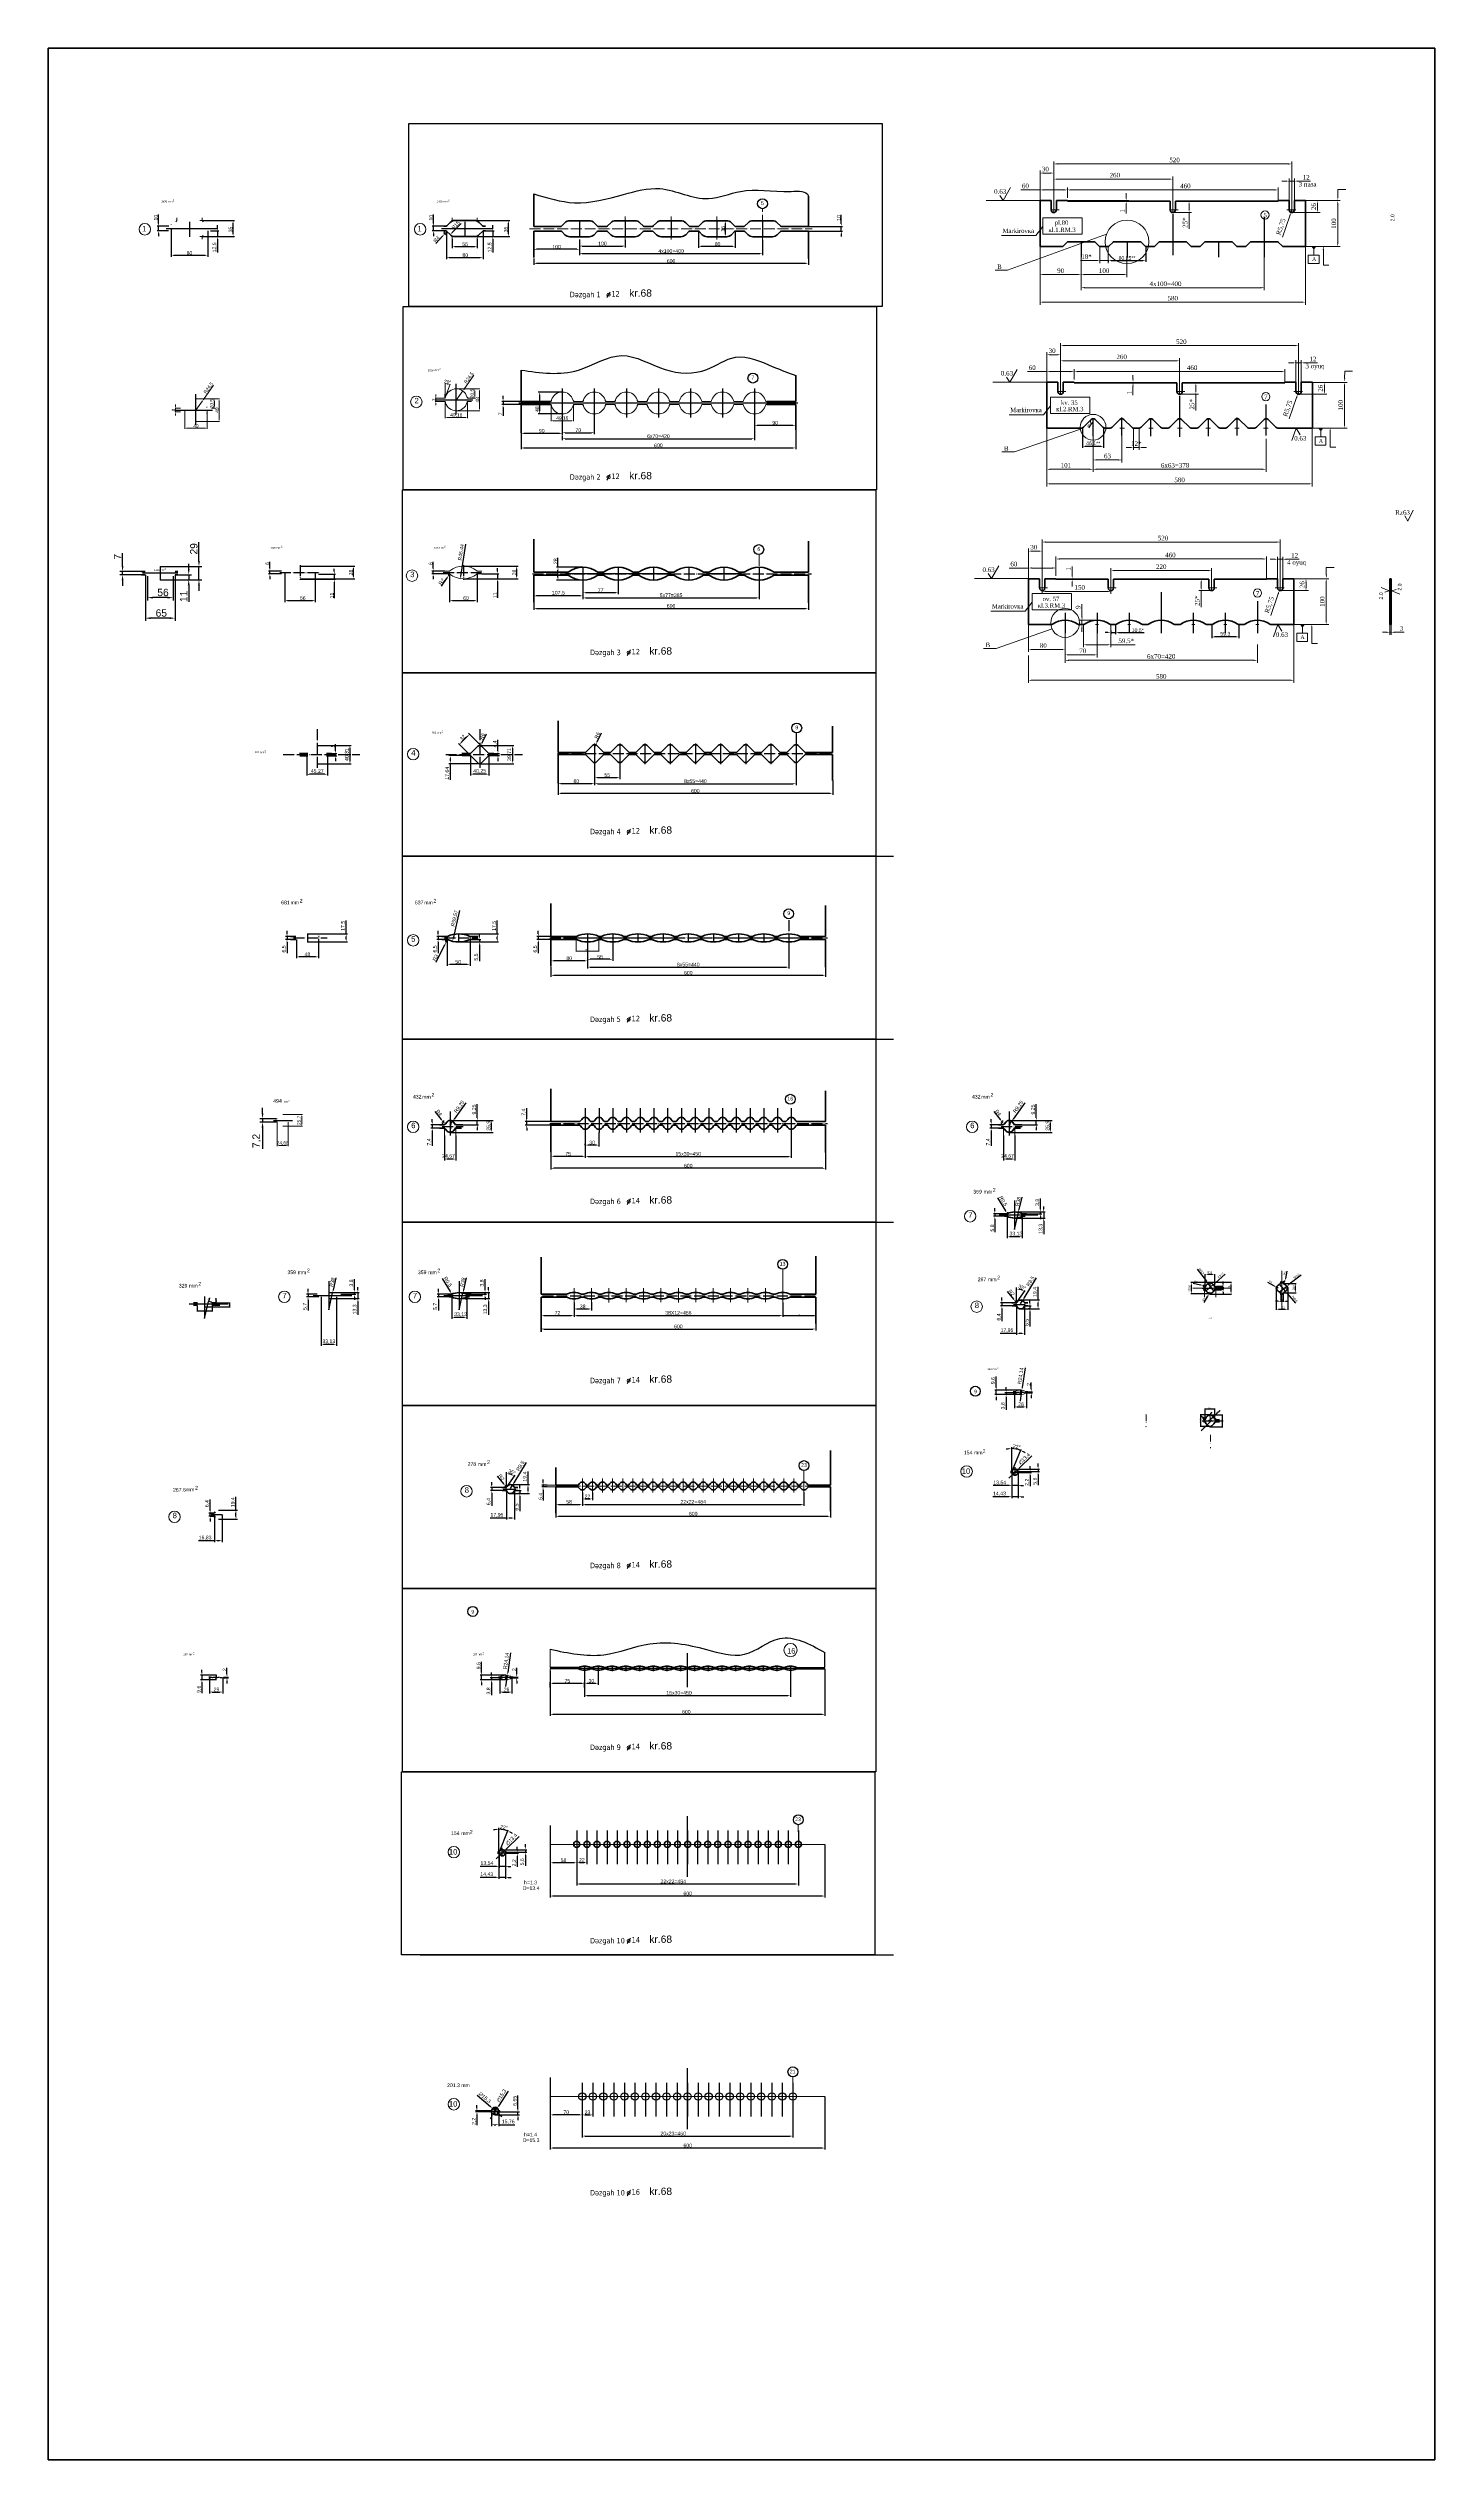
# Model space of a CAD drawing. Header units: millimetres. Extents: x 1526 to 31626, y -4643 to 9189.
# Drawn here: x 4345 to 7374, y 3030 to 8297 of the extents above; entities that cross this region are included whole.
import ezdxf

# ---------------------------------------------------------------- set-up
doc = ezdxf.new("R2010")
doc.units = ezdxf.units.MM
doc.linetypes.add('ACAD_ISO04W100', pattern=[30, 24, -3, 0, -3])
for name, color, linetype, lineweight in [('02 - A', 4, 'Continuous', 9), ('AM_BOR', 7, 'Continuous', 50), ('Main', 1, 'Continuous', 40), ('Quota', 3, 'Continuous', 40), ('контурная', 7, 'Continuous', 50), ('осевые', 1, 'ACAD_ISO04W100', 25), ('размерные', 7, 'Continuous', 25), ('тонкая', 7, 'Continuous', 20), ('тонкий', 7, 'Continuous', 20)]:
    doc.layers.add(name, color=color, linetype=linetype, lineweight=lineweight)
doc.layers.add('осевая', color=4, linetype='Continuous')
doc.styles.add('s1v2', font='arial.ttf', dxfattribs={"width": 0.5, "height": 2})
doc.styles.add('s1v4', font='arial.ttf', dxfattribs={"height": 4})
doc.styles.add('s2.5v4', font='times.ttf', dxfattribs={"height": 10})
doc.styles.add('s2v4', font='arial.ttf', dxfattribs={"height": 8})
doc.styles.add('s3v2.5', font='arial.ttf', dxfattribs={"width": 0.8, "height": 7.5})
doc.styles.add('s3v4', font='arial.ttf', dxfattribs={"width": 0.8, "height": 12})
doc.styles.add('s4v4', font='arial.ttf', dxfattribs={"height": 16})
doc.styles.get("Standard").update_dxf_attribs({"font": 'arial.ttf'})
doc.dimstyles.new('ISO-25', dxfattribs={"dimtxt": 2.5, "dimasz": 2.5, "dimexe": 1.25, "dimexo": 0.625, "dimtad": 1, "dimtxsty": 'Standard', "dimcen": 2.5, "dimadec": 0, "dimazin": 0, "dimtfac": 1, "dimtmove": 0, "dimatfit": 3, "dimfxl": 1, "dimarcsym": 0})
doc.dimstyles.new('ISO-25$0', dxfattribs={"dimscale": 2, "dimtxt": 4, "dimasz": 3, "dimexe": 0.5, "dimexo": 0, "dimgap": 1, "dimtad": 1, "dimtxsty": 'Standard', "dimcen": 3, "dimclrd": 150, "dimclre": 150, "dimadec": 0, "dimazin": 0, "dimtfac": 1, "dimtmove": 0, "dimatfit": 3, "dimfxl": 1, "dimlwd": -1, "dimarcsym": 0})
doc.dimstyles.new('ISO-25$4', dxfattribs={"dimscale": 3, "dimtxt": 4, "dimasz": 1, "dimexe": 0, "dimexo": 1, "dimtad": 1, "dimtih": 1, "dimtoh": 1, "dimtxsty": 'Standard', "dimcen": 2, "dimclrd": 5, "dimclre": 5, "dimclrt": 3, "dimadec": 0, "dimazin": 0, "dimtfac": 1, "dimtmove": 0, "dimatfit": 3, "dimfxl": 1, "dimarcsym": 0})
doc.dimstyles.new('s1v2', dxfattribs={"dimtxt": 2, "dimasz": 1, "dimexe": 1, "dimexo": 0, "dimgap": 0.5, "dimtad": 1, "dimtxsty": 'Standard', "dimcen": 1, "dimadec": 0, "dimazin": 0, "dimtfac": 1, "dimtix": 1, "dimtmove": 0, "dimatfit": 3, "dimfxl": 1, "dimarcsym": 0})
doc.dimstyles.new('s1v4', dxfattribs={"dimtxt": 4, "dimasz": 1.5, "dimexe": 1, "dimexo": 0, "dimgap": 0.7, "dimtad": 1, "dimtxsty": 'Standard', "dimcen": 1, "dimadec": 0, "dimazin": 0, "dimtfac": 1, "dimtix": 1, "dimtmove": 0, "dimatfit": 3, "dimfxl": 1, "dimlwd": -1, "dimlwe": 20, "dimarcsym": 0})
doc.dimstyles.new('s2.5v4', dxfattribs={"dimtxt": 10, "dimasz": 8, "dimexe": 5.5, "dimexo": 0.5, "dimgap": 3.5, "dimtad": 1, "dimdec": 0, "dimtxsty": 's2.5v4', "dimcen": 2.5, "dimclrd": 256, "dimclre": 1, "dimclrt": 256, "dimadec": 0, "dimazin": 0, "dimtfac": 1, "dimtdec": 0, "dimtmove": 0, "dimatfit": 3, "dimfxl": 1, "dimlwd": -1, "dimlwe": -1, "dimarcsym": 0})
doc.dimstyles.new('s2v4', dxfattribs={"dimtxt": 8, "dimasz": 6, "dimexe": 3, "dimexo": 0, "dimgap": 1.5, "dimtad": 1, "dimtxsty": 'Standard', "dimcen": 2.5, "dimadec": 0, "dimazin": 0, "dimtfac": 1, "dimtmove": 0, "dimatfit": 3, "dimfxl": 1, "dimarcsym": 0})
doc.dimstyles.new('s2v4$0', dxfattribs={"dimtxt": 8, "dimasz": 6, "dimexe": 3, "dimexo": 0, "dimgap": 1.5, "dimtad": 1, "dimtxsty": 'Standard', "dimcen": 2.5, "dimadec": 0, "dimazin": 0, "dimtfac": 1, "dimtmove": 0, "dimatfit": 3, "dimfxl": 1, "dimarcsym": 0})
doc.dimstyles.new('s3v2.5', dxfattribs={"dimtxt": 7.5, "dimasz": 4, "dimexe": 1.25, "dimexo": 0.625, "dimtad": 1, "dimtxsty": 's3v2.5', "dimcen": 1.5, "dimclrd": 6, "dimclre": 256, "dimclrt": 1, "dimadec": 0, "dimazin": 0, "dimtfac": 1, "dimtmove": 0, "dimatfit": 3, "dimfxl": 1, "dimlwd": -1, "dimlwe": -1, "dimarcsym": 0})
doc.dimstyles.new('s4v4', dxfattribs={"dimtxt": 16, "dimasz": 12, "dimexe": 6, "dimexo": 0, "dimgap": 3, "dimtad": 1, "dimtxsty": 'Standard', "dimcen": 2.5, "dimadec": 0, "dimazin": 0, "dimtfac": 1, "dimtmove": 0, "dimatfit": 3, "dimfxl": 1, "dimarcsym": 0})

# ---------------------------------------------------------------- blocks, each defined once
blk = doc.blocks.new('*D386')
at = {"layer": 'Defpoints', "color": 0, "transparency": 16777216}
for p in [(5378.1, 7456.9), (5978.1, 7463.3), (5978.1, 7423.7)]:
    blk.add_point(p, dxfattribs=at)
at = {"layer": 'тонкий', "color": 0, "lineweight": -2, "transparency": 16777216}
for p, q in [((5378.1, 7456.9), (5378.1, 7420.7)), ((5978.1, 7463.3), (5978.1, 7420.7)), ((5384.1, 7423.7), (5972.1, 7423.7))]:
    blk.add_line(p, q, dxfattribs=at)
at = {"layer": 'тонкий', "color": 0, "transparency": 16777216}
for points in [[(5384.1, 7424.7), (5384.1, 7422.7), (5378.1, 7423.7)], [(5972.1, 7424.7), (5972.1, 7422.7), (5978.1, 7423.7)]]:
    blk.add_solid(points, dxfattribs=at)
at = {"layer": 'тонкий', "color": 0, "transparency": 16777216, "insert": (5678.1, 7429.3), "char_height": 8, "attachment_point": 5}
blk.add_mtext('600', dxfattribs=at)
blk = doc.blocks.new('*D346')
at = {"layer": 'Defpoints', "color": 0, "transparency": 16777216}
for p in [(6541.8, 8044), (6541.8, 7963.8), (7061.8, 7963.8)]:
    blk.add_point(p, dxfattribs=at)
at = {"layer": 'тонкая', "color": 1, "transparency": 16777216}
for p, q in [((6541.8, 7964.3), (6541.8, 8049.5)), ((7061.8, 7964.3), (7061.8, 8049.5))]:
    blk.add_line(p, q, dxfattribs=at)
at = {"layer": 'тонкая', "transparency": 16777216}
blk.add_line((7053.8, 8044), (6549.8, 8044), dxfattribs=at)
for points in [[(6549.8, 8045.3), (6549.8, 8042.6), (6541.8, 8044)], [(7053.8, 8045.3), (7053.8, 8042.6), (7061.8, 8044)]]:
    blk.add_solid(points, dxfattribs=at)
at = {"layer": 'тонкая', "transparency": 16777216, "insert": (6805.7, 8052.5), "char_height": 10, "attachment_point": 5, "style": 's2.5v4'}
blk.add_mtext('520', dxfattribs=at)
blk = doc.blocks.new('*D347')
at = {"layer": 'Defpoints', "color": 0, "transparency": 16777216}
for p in [(6823.5, 7962.8), (6837.4, 7962.8), (6801.8, 7937.8)]:
    blk.add_point(p, dxfattribs=at)
at = {"layer": 'тонкая', "color": 1, "transparency": 16777216}
for p, q in [((6824, 7962.8), (6842.9, 7962.8)), ((6802.3, 7937.8), (6842.9, 7937.8))]:
    blk.add_line(p, q, dxfattribs=at)
at = {"layer": 'тонкая', "transparency": 16777216}
for p, q in [((6837.4, 7954.8), (6837.4, 7945.8)), ((6837.4, 7937.8), (6837.4, 7902))]:
    blk.add_line(p, q, dxfattribs=at)
for points in [[(6836.1, 7954.8), (6838.8, 7954.8), (6837.4, 7962.8)], [(6836.1, 7945.8), (6838.8, 7945.8), (6837.4, 7937.8)]]:
    blk.add_solid(points, dxfattribs=at)
at = {"layer": 'тонкая', "transparency": 16777216, "insert": (6828.8, 7915.9), "char_height": 10, "attachment_point": 5, "rotation": 90, "style": 's2.5v4'}
blk.add_mtext('25*', dxfattribs=at)
blk = doc.blocks.new('*D348')
at = {"layer": 'Defpoints', "color": 0, "transparency": 16777216}
for p in [(6572.7, 7963.8), (6652.8, 7962.8), (6700, 7962.8)]:
    blk.add_point(p, dxfattribs=at)
at = {"layer": 'тонкая', "color": 1, "transparency": 16777216}
for p, q in [((6573.2, 7963.8), (6705.5, 7963.8)), ((6653.3, 7962.8), (6705.5, 7962.8))]:
    blk.add_line(p, q, dxfattribs=at)
at = {"layer": 'тонкая', "transparency": 16777216}
for p, q in [((6700, 7971.8), (6700, 7979.8)), ((6700, 7963.8), (6700, 7962.8)), ((6700, 7954.8), (6700, 7936))]:
    blk.add_line(p, q, dxfattribs=at)
for points in [[(6698.7, 7971.8), (6701.4, 7971.8), (6700, 7963.8)], [(6698.7, 7954.8), (6701.4, 7954.8), (6700, 7962.8)]]:
    blk.add_solid(points, dxfattribs=at)
at = {"layer": 'тонкая', "transparency": 16777216, "insert": (6691.5, 7941.4), "char_height": 10, "attachment_point": 5, "rotation": 90, "style": 's2.5v4'}
blk.add_mtext('1', dxfattribs=at)
blk = doc.blocks.new('*D349')
at = {"layer": 'Defpoints', "color": 0, "transparency": 16777216}
for p in [(6541.8, 8010.8), (6541.8, 7984.2), (6801.8, 7963.8)]:
    blk.add_point(p, dxfattribs=at)
at = {"layer": 'тонкая', "color": 1, "transparency": 16777216}
for p, q in [((6541.8, 7984.7), (6541.8, 8016.3)), ((6801.8, 7964.3), (6801.8, 8016.3))]:
    blk.add_line(p, q, dxfattribs=at)
at = {"layer": 'тонкая', "transparency": 16777216}
blk.add_line((6793.8, 8010.8), (6549.8, 8010.8), dxfattribs=at)
for points in [[(6549.8, 8012.1), (6549.8, 8009.5), (6541.8, 8010.8)], [(6793.8, 8012.1), (6793.8, 8009.5), (6801.8, 8010.8)]]:
    blk.add_solid(points, dxfattribs=at)
at = {"layer": 'тонкая', "transparency": 16777216, "insert": (6675.2, 8019.4), "char_height": 10, "attachment_point": 5, "style": 's2.5v4'}
blk.add_mtext('260', dxfattribs=at)
blk = doc.blocks.new('*D350')
at = {"layer": 'Defpoints', "color": 0, "transparency": 16777216}
for p in [(6511.8, 8024.1), (6511.8, 7963.8), (6541.8, 7964.3)]:
    blk.add_point(p, dxfattribs=at)
at = {"layer": 'тонкая', "color": 1, "transparency": 16777216}
for p, q in [((6511.8, 7964.3), (6511.8, 8029.6)), ((6541.8, 7964.8), (6541.8, 8029.6))]:
    blk.add_line(p, q, dxfattribs=at)
at = {"layer": 'тонкая', "transparency": 16777216}
blk.add_line((6533.8, 8024.1), (6519.8, 8024.1), dxfattribs=at)
for points in [[(6519.8, 8025.4), (6519.8, 8022.7), (6511.8, 8024.1)], [(6533.8, 8025.4), (6533.8, 8022.7), (6541.8, 8024.1)]]:
    blk.add_solid(points, dxfattribs=at)
at = {"layer": 'тонкая', "transparency": 16777216, "insert": (6523.4, 8032.7), "char_height": 10, "attachment_point": 5, "style": 's2.5v4'}
blk.add_mtext('30', dxfattribs=at)
blk = doc.blocks.new('*D351')
at = {"layer": 'Defpoints', "color": 0, "transparency": 16777216}
for p in [(7067.6, 8006.4), (7056.1, 7963.8), (7067.6, 7963.8)]:
    blk.add_point(p, dxfattribs=at)
at = {"layer": 'тонкая', "transparency": 16777216}
for p, q in [((7048.1, 8006.4), (7040.1, 8006.4)), ((7056.1, 8006.4), (7067.6, 8006.4)), ((7075.6, 8006.4), (7103, 8006.4))]:
    blk.add_line(p, q, dxfattribs=at)
at = {"layer": 'тонкая', "color": 1, "transparency": 16777216}
for p, q in [((7056.1, 7964.3), (7056.1, 8011.9)), ((7067.6, 7964.3), (7067.6, 8011.9))]:
    blk.add_line(p, q, dxfattribs=at)
at = {"layer": 'тонкая', "transparency": 16777216}
for points in [[(7048.1, 8007.7), (7048.1, 8005.1), (7056.1, 8006.4)], [(7075.6, 8007.7), (7075.6, 8005.1), (7067.6, 8006.4)]]:
    blk.add_solid(points, dxfattribs=at)
at = {"layer": 'тонкая', "transparency": 16777216, "insert": (7093.3, 8014.9), "char_height": 10, "attachment_point": 5, "style": 's2.5v4'}
blk.add_mtext('12', dxfattribs=at)
blk = doc.blocks.new('*D352')
at = {"layer": 'Defpoints', "color": 0, "transparency": 16777216}
for p in [(7091.8, 7963.8), (7118.1, 7963.8), (7061.8, 7937.8)]:
    blk.add_point(p, dxfattribs=at)
at = {"layer": 'тонкая', "color": 1, "transparency": 16777216}
for p, q in [((7092.3, 7963.8), (7123.6, 7963.8)), ((7062.3, 7937.8), (7123.6, 7937.8))]:
    blk.add_line(p, q, dxfattribs=at)
at = {"layer": 'тонкая', "transparency": 16777216}
blk.add_line((7118.1, 7945.8), (7118.1, 7955.8), dxfattribs=at)
for points in [[(7116.8, 7955.8), (7119.5, 7955.8), (7118.1, 7963.8)], [(7116.8, 7945.8), (7119.5, 7945.8), (7118.1, 7937.8)]]:
    blk.add_solid(points, dxfattribs=at)
at = {"layer": 'тонкая', "transparency": 16777216, "insert": (7109.6, 7950.8), "char_height": 10, "attachment_point": 5, "rotation": 90, "style": 's2.5v4'}
blk.add_mtext('26', dxfattribs=at)
blk = doc.blocks.new('*D224')
at = {"layer": 'Defpoints', "color": 0, "transparency": 16777216}
for p in [(6511.8, 7979.9), (6571.8, 7987.2), (6571.8, 7969.3)]:
    blk.add_point(p, dxfattribs=at)
at = {"layer": 'тонкая', "transparency": 16777216}
for p, q in [((6511.8, 7987.2), (6469.6, 7987.2)), ((6563.8, 7987.2), (6519.8, 7987.2))]:
    blk.add_line(p, q, dxfattribs=at)
at = {"layer": 'тонкая', "color": 1, "transparency": 16777216}
for p, q in [((6511.8, 7980.4), (6511.8, 7992.7)), ((6571.8, 7969.8), (6571.8, 7992.7))]:
    blk.add_line(p, q, dxfattribs=at)
at = {"layer": 'тонкая', "transparency": 16777216}
for points in [[(6519.8, 7988.6), (6519.8, 7985.9), (6511.8, 7987.2)], [(6563.8, 7988.6), (6563.8, 7985.9), (6571.8, 7987.2)]]:
    blk.add_solid(points, dxfattribs=at)
at = {"layer": 'тонкая', "transparency": 16777216, "insert": (6479.9, 7995.8), "char_height": 10, "attachment_point": 5, "style": 's2.5v4'}
blk.add_mtext('60', dxfattribs=at)
blk = doc.blocks.new('*D353')
at = {"layer": 'Defpoints', "color": 0, "transparency": 16777216}
for p in [(6571.8, 7985.8), (7031.8, 7987.2), (7031.8, 7963.8)]:
    blk.add_point(p, dxfattribs=at)
at = {"layer": 'тонкая', "color": 1, "transparency": 16777216}
for p, q in [((6571.8, 7986.3), (6571.8, 7992.7)), ((7031.8, 7964.3), (7031.8, 7992.7))]:
    blk.add_line(p, q, dxfattribs=at)
at = {"layer": 'тонкая', "transparency": 16777216}
blk.add_line((6579.8, 7987.2), (7023.8, 7987.2), dxfattribs=at)
for points in [[(6579.8, 7988.6), (6579.8, 7985.9), (6571.8, 7987.2)], [(7023.8, 7988.6), (7023.8, 7985.9), (7031.8, 7987.2)]]:
    blk.add_solid(points, dxfattribs=at)
at = {"layer": 'тонкая', "transparency": 16777216, "insert": (6829.3, 7995.8), "char_height": 10, "attachment_point": 5, "style": 's2.5v4'}
blk.add_mtext('460', dxfattribs=at)
blk = doc.blocks.new('*D354')
at = {"layer": 'Defpoints', "color": 0, "transparency": 16777216}
for p in [(7123.6, 7963.8), (7162.2, 7963.8), (7091.8, 7863.8)]:
    blk.add_point(p, dxfattribs=at)
at = {"layer": 'тонкая', "color": 1, "transparency": 16777216}
for p, q in [((7124.1, 7963.8), (7167.7, 7963.8)), ((7092.3, 7863.8), (7167.7, 7863.8))]:
    blk.add_line(p, q, dxfattribs=at)
at = {"layer": 'тонкая', "transparency": 16777216}
blk.add_line((7162.2, 7871.8), (7162.2, 7955.8), dxfattribs=at)
for points in [[(7160.9, 7955.8), (7163.6, 7955.8), (7162.2, 7963.8)], [(7160.9, 7871.8), (7163.6, 7871.8), (7162.2, 7863.8)]]:
    blk.add_solid(points, dxfattribs=at)
at = {"layer": 'тонкая', "transparency": 16777216, "insert": (7153.6, 7913.8), "char_height": 10, "attachment_point": 5, "rotation": 90, "style": 's2.5v4'}
blk.add_mtext('100', dxfattribs=at)
blk = doc.blocks.new('*D355')
at = {"layer": 'Defpoints', "color": 0, "transparency": 16777216}
for p in [(6511.8, 7863.8), (6511.8, 7802.3), (6601.8, 7840.7)]:
    blk.add_point(p, dxfattribs=at)
at = {"layer": 'тонкая', "color": 1, "transparency": 16777216}
for p, q in [((6511.8, 7863.3), (6511.8, 7796.8)), ((6601.8, 7840.2), (6601.8, 7796.8))]:
    blk.add_line(p, q, dxfattribs=at)
at = {"layer": 'тонкая', "transparency": 16777216}
blk.add_line((6593.8, 7802.3), (6519.8, 7802.3), dxfattribs=at)
for points in [[(6519.8, 7803.7), (6519.8, 7801), (6511.8, 7802.3)], [(6593.8, 7803.7), (6593.8, 7801), (6601.8, 7802.3)]]:
    blk.add_solid(points, dxfattribs=at)
at = {"layer": 'тонкая', "transparency": 16777216, "insert": (6556.8, 7810.9), "char_height": 10, "attachment_point": 5, "style": 's2.5v4'}
blk.add_mtext('90', dxfattribs=at)
blk = doc.blocks.new('*D356')
at = {"layer": 'Defpoints', "color": 0, "transparency": 16777216}
for p in [(6601.8, 7802.3), (6701.8, 7840.7), (6701.8, 7802.3)]:
    blk.add_point(p, dxfattribs=at)
at = {"layer": 'тонкая', "color": 1, "transparency": 16777216}
for p, q in [((6601.8, 7802.8), (6601.8, 7807.8)), ((6701.8, 7840.2), (6701.8, 7796.8))]:
    blk.add_line(p, q, dxfattribs=at)
at = {"layer": 'тонкая', "transparency": 16777216}
blk.add_line((6609.8, 7802.3), (6693.8, 7802.3), dxfattribs=at)
for points in [[(6609.8, 7803.7), (6609.8, 7801), (6601.8, 7802.3)], [(6693.8, 7803.7), (6693.8, 7801), (6701.8, 7802.3)]]:
    blk.add_solid(points, dxfattribs=at)
at = {"layer": 'тонкая', "transparency": 16777216, "insert": (6651.8, 7810.9), "char_height": 10, "attachment_point": 5, "style": 's2.5v4'}
blk.add_mtext('100', dxfattribs=at)
blk = doc.blocks.new('*D357')
at = {"layer": 'Defpoints', "color": 0, "transparency": 16777216}
for p in [(6601.8, 7796.8), (7001.8, 7840.7), (7001.8, 7773.7)]:
    blk.add_point(p, dxfattribs=at)
at = {"layer": 'тонкая', "color": 1, "transparency": 16777216}
for p, q in [((6601.8, 7796.3), (6601.8, 7768.2)), ((7001.8, 7840.2), (7001.8, 7768.2))]:
    blk.add_line(p, q, dxfattribs=at)
at = {"layer": 'тонкая', "transparency": 16777216}
blk.add_line((6609.8, 7773.7), (6993.8, 7773.7), dxfattribs=at)
for points in [[(6609.8, 7775), (6609.8, 7772.3), (6601.8, 7773.7)], [(6993.8, 7775), (6993.8, 7772.3), (7001.8, 7773.7)]]:
    blk.add_solid(points, dxfattribs=at)
at = {"layer": 'тонкая', "transparency": 16777216, "insert": (6786, 7782.2), "char_height": 10, "attachment_point": 5, "style": 's2.5v4'}
blk.add_mtext('4x100=400', dxfattribs=at)
blk = doc.blocks.new('*D225')
at = {"layer": 'Defpoints', "color": 0, "transparency": 16777216}
for p in [(7091.8, 7863.8), (6511.8, 7796.8), (7091.8, 7742.1)]:
    blk.add_point(p, dxfattribs=at)
at = {"layer": 'тонкая', "color": 1, "transparency": 16777216}
for p, q in [((7091.8, 7863.3), (7091.8, 7736.6)), ((6511.8, 7796.3), (6511.8, 7736.6))]:
    blk.add_line(p, q, dxfattribs=at)
at = {"layer": 'тонкая', "transparency": 16777216}
blk.add_line((6519.8, 7742.1), (7083.8, 7742.1), dxfattribs=at)
for points in [[(6519.8, 7743.4), (6519.8, 7740.8), (6511.8, 7742.1)], [(7083.8, 7743.4), (7083.8, 7740.8), (7091.8, 7742.1)]]:
    blk.add_solid(points, dxfattribs=at)
at = {"layer": 'тонкая', "transparency": 16777216, "insert": (6801.8, 7750.7), "char_height": 10, "attachment_point": 5, "style": 's2.5v4'}
blk.add_mtext('580', dxfattribs=at)
blk = doc.blocks.new('*D358')
at = {"layer": 'Defpoints', "color": 0, "transparency": 16777216}
for p in [(7060, 7938.1), (7061.8, 7943.6)]:
    blk.add_point(p, dxfattribs=at)
at = {"layer": 'тонкая', "transparency": 16777216}
for p, q in [((7041.4, 7883.8), (7057.4, 7930.6)), ((7061.8, 7943.6), (7060, 7938.1))]:
    blk.add_line(p, q, dxfattribs=at)
blk.add_solid([(7056.1, 7931), (7058.7, 7930.1), (7060, 7938.1)], dxfattribs=at)
at = {"layer": 'тонкая', "transparency": 16777216, "insert": (7038.9, 7906.5), "char_height": 10, "attachment_point": 5, "rotation": 71.1387, "style": 's2.5v4'}
blk.add_mtext('R5,75', dxfattribs=at)
blk = doc.blocks.new('*D359')
at = {"layer": 'Defpoints', "color": 0, "transparency": 16777216}
for p in [(6642.7, 7863.8), (6661, 7863.8), (6642.7, 7832.9)]:
    blk.add_point(p, dxfattribs=at)
at = {"layer": 'тонкая', "color": 1, "transparency": 16777216}
for p, q in [((6642.7, 7863.3), (6642.7, 7827.4)), ((6661, 7863.3), (6661, 7827.4))]:
    blk.add_line(p, q, dxfattribs=at)
at = {"layer": 'тонкая', "transparency": 16777216}
for p, q in [((6634.7, 7832.9), (6600.3, 7832.9)), ((6661, 7832.9), (6642.7, 7832.9)), ((6669, 7832.9), (6677, 7832.9))]:
    blk.add_line(p, q, dxfattribs=at)
for points in [[(6634.7, 7834.3), (6634.7, 7831.6), (6642.7, 7832.9)], [(6669, 7834.3), (6669, 7831.6), (6661, 7832.9)]]:
    blk.add_solid(points, dxfattribs=at)
at = {"layer": 'тонкая', "transparency": 16777216, "insert": (6613.5, 7841.5), "char_height": 10, "attachment_point": 5, "style": 's2.5v4'}
blk.add_mtext('18*', dxfattribs=at)
blk = doc.blocks.new('*D360')
at = {"layer": 'Defpoints', "color": 0, "transparency": 16777216}
for p in [(6742.7, 7863.8), (6661, 7833.6), (6742.7, 7832.9)]:
    blk.add_point(p, dxfattribs=at)
at = {"layer": 'тонкая', "color": 0, "lineweight": -2, "transparency": 16777216}
for p, q in [((6742.7, 7863.8), (6742.7, 7829.9)), ((6661, 7833.6), (6661, 7829.9)), ((6667, 7832.9), (6736.7, 7832.9))]:
    blk.add_line(p, q, dxfattribs=at)
at = {"layer": 'тонкая', "color": 0, "transparency": 16777216}
for points in [[(6667, 7833.9), (6667, 7831.9), (6661, 7832.9)], [(6736.7, 7833.9), (6736.7, 7831.9), (6742.7, 7832.9)]]:
    blk.add_solid(points, dxfattribs=at)
at = {"layer": 'тонкая', "color": 0, "transparency": 16777216, "insert": (6701.8, 7838.5), "char_height": 8, "attachment_point": 5}
blk.add_mtext('80.25**', dxfattribs=at)
blk = doc.blocks.new('*D361')
at = {"layer": 'Defpoints', "color": 0, "transparency": 16777216}
for p in [(5405.8, 7861.7), (5405.8, 7857.5), (5505.8, 7878.8)]:
    blk.add_point(p, dxfattribs=at)
at = {"layer": 'тонкий', "color": 0, "lineweight": -2, "transparency": 16777216}
for p, q in [((5405.8, 7861.7), (5405.8, 7854.5)), ((5499.8, 7857.5), (5411.8, 7857.5)), ((5505.8, 7878.8), (5505.8, 7854.5))]:
    blk.add_line(p, q, dxfattribs=at)
at = {"layer": 'тонкий', "color": 0, "transparency": 16777216}
for points in [[(5411.8, 7858.5), (5411.8, 7856.5), (5405.8, 7857.5)], [(5499.8, 7858.5), (5499.8, 7856.5), (5505.8, 7857.5)]]:
    blk.add_solid(points, dxfattribs=at)
at = {"layer": 'тонкий', "color": 0, "transparency": 16777216, "insert": (5455.8, 7863.1), "char_height": 8, "attachment_point": 5}
blk.add_mtext('100', dxfattribs=at)
blk = doc.blocks.new('*D362')
at = {"layer": 'Defpoints', "color": 0, "transparency": 16777216}
for p in [(5505.8, 7867.1), (5605.8, 7878.1), (5605.8, 7864.7)]:
    blk.add_point(p, dxfattribs=at)
at = {"layer": 'тонкий', "color": 0, "lineweight": -2, "transparency": 16777216}
for p, q in [((5505.8, 7867.1), (5505.8, 7861.7)), ((5511.8, 7864.7), (5599.8, 7864.7)), ((5605.8, 7878.1), (5605.8, 7861.7))]:
    blk.add_line(p, q, dxfattribs=at)
at = {"layer": 'тонкий', "color": 0, "transparency": 16777216}
for points in [[(5511.8, 7865.7), (5511.8, 7863.7), (5505.8, 7864.7)], [(5599.8, 7865.7), (5599.8, 7863.7), (5605.8, 7864.7)]]:
    blk.add_solid(points, dxfattribs=at)
at = {"layer": 'тонкий', "color": 0, "transparency": 16777216, "insert": (5555.8, 7870.3), "char_height": 8, "attachment_point": 5}
blk.add_mtext('100', dxfattribs=at)
blk = doc.blocks.new('*D363')
at = {"layer": 'Defpoints', "color": 0, "transparency": 16777216}
for p in [(5505.8, 7857.5), (5905.8, 7878.1), (5905.8, 7848.1)]:
    blk.add_point(p, dxfattribs=at)
at = {"layer": 'тонкий', "color": 0, "lineweight": -2, "transparency": 16777216}
for p, q in [((5505.8, 7857.5), (5505.8, 7845.1)), ((5511.8, 7848.1), (5899.8, 7848.1)), ((5905.8, 7878.1), (5905.8, 7845.1))]:
    blk.add_line(p, q, dxfattribs=at)
at = {"layer": 'тонкий', "color": 0, "transparency": 16777216}
for points in [[(5511.8, 7849.1), (5511.8, 7847.1), (5505.8, 7848.1)], [(5899.8, 7849.1), (5899.8, 7847.1), (5905.8, 7848.1)]]:
    blk.add_solid(points, dxfattribs=at)
at = {"layer": 'тонкий', "color": 0, "transparency": 16777216, "insert": (5705.8, 7853.7), "char_height": 8, "attachment_point": 5}
blk.add_mtext('4x100=400', dxfattribs=at)
blk = doc.blocks.new('*D364')
at = {"layer": 'Defpoints', "color": 0, "transparency": 16777216}
for p in [(5405.8, 7837.7), (5405.8, 7826.3), (6005.8, 7837.7)]:
    blk.add_point(p, dxfattribs=at)
at = {"layer": 'тонкий', "color": 0, "lineweight": -2, "transparency": 16777216}
for p, q in [((5405.8, 7837.7), (5405.8, 7823.3)), ((5999.8, 7826.3), (5411.8, 7826.3)), ((6005.8, 7837.7), (6005.8, 7823.3))]:
    blk.add_line(p, q, dxfattribs=at)
at = {"layer": 'тонкий', "color": 0, "transparency": 16777216}
for points in [[(5411.8, 7827.3), (5411.8, 7825.3), (5405.8, 7826.3)], [(5999.8, 7827.3), (5999.8, 7825.3), (6005.8, 7826.3)]]:
    blk.add_solid(points, dxfattribs=at)
at = {"layer": 'тонкий', "color": 0, "transparency": 16777216, "insert": (5705.8, 7831.9), "char_height": 8, "attachment_point": 5}
blk.add_mtext('600', dxfattribs=at)
blk = doc.blocks.new('*D370')
at = {"layer": 'Defpoints', "color": 0, "transparency": 16777216}
for p in [(6556.7, 7647.2), (6556.7, 7567), (7076.7, 7567)]:
    blk.add_point(p, dxfattribs=at)
at = {"layer": 'тонкая', "color": 1, "transparency": 16777216}
for p, q in [((6556.7, 7567.5), (6556.7, 7652.7)), ((7076.7, 7567.5), (7076.7, 7652.7))]:
    blk.add_line(p, q, dxfattribs=at)
at = {"layer": 'тонкая', "transparency": 16777216}
blk.add_line((7068.7, 7647.2), (6564.7, 7647.2), dxfattribs=at)
for points in [[(6564.7, 7648.5), (6564.7, 7645.8), (6556.7, 7647.2)], [(7068.7, 7648.5), (7068.7, 7645.8), (7076.7, 7647.2)]]:
    blk.add_solid(points, dxfattribs=at)
at = {"layer": 'тонкая', "transparency": 16777216, "insert": (6820.6, 7655.7), "char_height": 10, "attachment_point": 5, "style": 's2.5v4'}
blk.add_mtext('520', dxfattribs=at)
blk = doc.blocks.new('*D371')
at = {"layer": 'Defpoints', "color": 0, "transparency": 16777216}
for p in [(6816.7, 7541), (6838.3, 7566), (6852.3, 7566)]:
    blk.add_point(p, dxfattribs=at)
at = {"layer": 'тонкая', "color": 1, "transparency": 16777216}
for p, q in [((6817.2, 7541), (6857.8, 7541)), ((6838.8, 7566), (6857.8, 7566))]:
    blk.add_line(p, q, dxfattribs=at)
at = {"layer": 'тонкая', "transparency": 16777216}
for p, q in [((6852.3, 7558), (6852.3, 7549)), ((6852.3, 7541), (6852.3, 7505.2))]:
    blk.add_line(p, q, dxfattribs=at)
for points in [[(6851, 7558), (6853.6, 7558), (6852.3, 7566)], [(6851, 7549), (6853.6, 7549), (6852.3, 7541)]]:
    blk.add_solid(points, dxfattribs=at)
at = {"layer": 'тонкая', "transparency": 16777216, "insert": (6843.7, 7519.1), "char_height": 10, "attachment_point": 5, "rotation": 90, "style": 's2.5v4'}
blk.add_mtext('25*', dxfattribs=at)
blk = doc.blocks.new('*D372')
at = {"layer": 'Defpoints', "color": 0, "transparency": 16777216}
for p in [(6587.6, 7567), (6667.7, 7566), (6714.9, 7566)]:
    blk.add_point(p, dxfattribs=at)
at = {"layer": 'тонкая', "color": 1, "transparency": 16777216}
for p, q in [((6588.1, 7567), (6720.4, 7567)), ((6668.2, 7566), (6720.4, 7566))]:
    blk.add_line(p, q, dxfattribs=at)
at = {"layer": 'тонкая', "transparency": 16777216}
for p, q in [((6714.9, 7575), (6714.9, 7583)), ((6714.9, 7567), (6714.9, 7566)), ((6714.9, 7558), (6714.9, 7539.2))]:
    blk.add_line(p, q, dxfattribs=at)
for points in [[(6713.6, 7575), (6716.3, 7575), (6714.9, 7567)], [(6713.6, 7558), (6716.3, 7558), (6714.9, 7566)]]:
    blk.add_solid(points, dxfattribs=at)
at = {"layer": 'тонкая', "transparency": 16777216, "insert": (6706.4, 7544.6), "char_height": 10, "attachment_point": 5, "rotation": 90, "style": 's2.5v4'}
blk.add_mtext('1', dxfattribs=at)
blk = doc.blocks.new('*D373')
at = {"layer": 'Defpoints', "color": 0, "transparency": 16777216}
for p in [(6556.7, 7614), (6556.7, 7587.4), (6816.7, 7567)]:
    blk.add_point(p, dxfattribs=at)
at = {"layer": 'тонкая', "color": 1, "transparency": 16777216}
for p, q in [((6556.7, 7587.9), (6556.7, 7619.5)), ((6816.7, 7567.5), (6816.7, 7619.5))]:
    blk.add_line(p, q, dxfattribs=at)
at = {"layer": 'тонкая', "transparency": 16777216}
blk.add_line((6808.7, 7614), (6564.7, 7614), dxfattribs=at)
for points in [[(6564.7, 7615.4), (6564.7, 7612.7), (6556.7, 7614)], [(6808.7, 7615.4), (6808.7, 7612.7), (6816.7, 7614)]]:
    blk.add_solid(points, dxfattribs=at)
at = {"layer": 'тонкая', "transparency": 16777216, "insert": (6690.1, 7622.6), "char_height": 10, "attachment_point": 5, "style": 's2.5v4'}
blk.add_mtext('260', dxfattribs=at)
blk = doc.blocks.new('*D374')
at = {"layer": 'Defpoints', "color": 0, "transparency": 16777216}
for p in [(6526.7, 7627.3), (6526.7, 7567), (6556.7, 7567.5)]:
    blk.add_point(p, dxfattribs=at)
at = {"layer": 'тонкая', "color": 1, "transparency": 16777216}
for p, q in [((6526.7, 7567.5), (6526.7, 7632.8)), ((6556.7, 7568), (6556.7, 7632.8))]:
    blk.add_line(p, q, dxfattribs=at)
at = {"layer": 'тонкая', "transparency": 16777216}
blk.add_line((6548.7, 7627.3), (6534.7, 7627.3), dxfattribs=at)
for points in [[(6534.7, 7628.6), (6534.7, 7625.9), (6526.7, 7627.3)], [(6548.7, 7628.6), (6548.7, 7625.9), (6556.7, 7627.3)]]:
    blk.add_solid(points, dxfattribs=at)
at = {"layer": 'тонкая', "transparency": 16777216, "insert": (6538.3, 7635.9), "char_height": 10, "attachment_point": 5, "style": 's2.5v4'}
blk.add_mtext('30', dxfattribs=at)
blk = doc.blocks.new('*D375')
at = {"layer": 'Defpoints', "color": 0, "transparency": 16777216}
for p in [(7082.5, 7609.6), (7071, 7567), (7082.5, 7567)]:
    blk.add_point(p, dxfattribs=at)
at = {"layer": 'тонкая', "transparency": 16777216}
for p, q in [((7063, 7609.6), (7055, 7609.6)), ((7071, 7609.6), (7082.5, 7609.6)), ((7090.5, 7609.6), (7117.9, 7609.6))]:
    blk.add_line(p, q, dxfattribs=at)
at = {"layer": 'тонкая', "color": 1, "transparency": 16777216}
for p, q in [((7071, 7567.5), (7071, 7615.1)), ((7082.5, 7567.5), (7082.5, 7615.1))]:
    blk.add_line(p, q, dxfattribs=at)
at = {"layer": 'тонкая', "transparency": 16777216}
for points in [[(7063, 7610.9), (7063, 7608.3), (7071, 7609.6)], [(7090.5, 7610.9), (7090.5, 7608.3), (7082.5, 7609.6)]]:
    blk.add_solid(points, dxfattribs=at)
at = {"layer": 'тонкая', "transparency": 16777216, "insert": (7108.2, 7618.1), "char_height": 10, "attachment_point": 5, "style": 's2.5v4'}
blk.add_mtext('12', dxfattribs=at)
blk = doc.blocks.new('*D376')
at = {"layer": 'Defpoints', "color": 0, "transparency": 16777216}
for p in [(7076.7, 7541), (7106.7, 7567), (7133, 7567)]:
    blk.add_point(p, dxfattribs=at)
at = {"layer": 'тонкая', "color": 1, "transparency": 16777216}
for p, q in [((7077.2, 7541), (7138.5, 7541)), ((7107.2, 7567), (7138.5, 7567))]:
    blk.add_line(p, q, dxfattribs=at)
at = {"layer": 'тонкая', "transparency": 16777216}
blk.add_line((7133, 7549), (7133, 7559), dxfattribs=at)
for points in [[(7131.7, 7559), (7134.4, 7559), (7133, 7567)], [(7131.7, 7549), (7134.4, 7549), (7133, 7541)]]:
    blk.add_solid(points, dxfattribs=at)
at = {"layer": 'тонкая', "transparency": 16777216, "insert": (7124.4, 7554), "char_height": 10, "attachment_point": 5, "rotation": 90, "style": 's2.5v4'}
blk.add_mtext('26', dxfattribs=at)
blk = doc.blocks.new('*D228')
at = {"layer": 'Defpoints', "color": 0, "transparency": 16777216}
for p in [(6586.7, 7590.5), (6526.7, 7583.1), (6586.7, 7572.5)]:
    blk.add_point(p, dxfattribs=at)
at = {"layer": 'тонкая', "transparency": 16777216}
for p, q in [((6526.7, 7590.5), (6484.5, 7590.5)), ((6578.7, 7590.5), (6534.7, 7590.5))]:
    blk.add_line(p, q, dxfattribs=at)
at = {"layer": 'тонкая', "color": 1, "transparency": 16777216}
for p, q in [((6526.7, 7583.6), (6526.7, 7596)), ((6586.7, 7573), (6586.7, 7596))]:
    blk.add_line(p, q, dxfattribs=at)
at = {"layer": 'тонкая', "transparency": 16777216}
for points in [[(6534.7, 7591.8), (6534.7, 7589.1), (6526.7, 7590.5)], [(6578.7, 7591.8), (6578.7, 7589.1), (6586.7, 7590.5)]]:
    blk.add_solid(points, dxfattribs=at)
at = {"layer": 'тонкая', "transparency": 16777216, "insert": (6494.8, 7599), "char_height": 10, "attachment_point": 5, "style": 's2.5v4'}
blk.add_mtext('60', dxfattribs=at)
blk = doc.blocks.new('*D377')
at = {"layer": 'Defpoints', "color": 0, "transparency": 16777216}
for p in [(6586.7, 7589), (7046.7, 7590.5), (7046.7, 7567)]:
    blk.add_point(p, dxfattribs=at)
at = {"layer": 'тонкая', "color": 1, "transparency": 16777216}
for p, q in [((6586.7, 7589.5), (6586.7, 7596)), ((7046.7, 7567.5), (7046.7, 7596))]:
    blk.add_line(p, q, dxfattribs=at)
at = {"layer": 'тонкая', "transparency": 16777216}
blk.add_line((6594.7, 7590.5), (7038.7, 7590.5), dxfattribs=at)
for points in [[(6594.7, 7591.8), (6594.7, 7589.1), (6586.7, 7590.5)], [(7038.7, 7591.8), (7038.7, 7589.1), (7046.7, 7590.5)]]:
    blk.add_solid(points, dxfattribs=at)
at = {"layer": 'тонкая', "transparency": 16777216, "insert": (6844.2, 7599), "char_height": 10, "attachment_point": 5, "style": 's2.5v4'}
blk.add_mtext('460', dxfattribs=at)
blk = doc.blocks.new('*D378')
at = {"layer": 'Defpoints', "color": 0, "transparency": 16777216}
for p in [(7138.5, 7567), (7177.1, 7567), (7106.7, 7467)]:
    blk.add_point(p, dxfattribs=at)
at = {"layer": 'тонкая', "color": 1, "transparency": 16777216}
for p, q in [((7139, 7567), (7182.6, 7567)), ((7107.2, 7467), (7182.6, 7467))]:
    blk.add_line(p, q, dxfattribs=at)
at = {"layer": 'тонкая', "transparency": 16777216}
blk.add_line((7177.1, 7475), (7177.1, 7559), dxfattribs=at)
for points in [[(7175.8, 7559), (7178.4, 7559), (7177.1, 7567)], [(7175.8, 7475), (7178.4, 7475), (7177.1, 7467)]]:
    blk.add_solid(points, dxfattribs=at)
at = {"layer": 'тонкая', "transparency": 16777216, "insert": (7168.5, 7517), "char_height": 10, "attachment_point": 5, "rotation": 90, "style": 's2.5v4'}
blk.add_mtext('100', dxfattribs=at)
blk = doc.blocks.new('*D229')
at = {"layer": 'Defpoints', "color": 0, "transparency": 16777216}
for p in [(7106.7, 7467), (6526.7, 7400.1), (7106.7, 7345.3)]:
    blk.add_point(p, dxfattribs=at)
at = {"layer": 'тонкая', "color": 1, "transparency": 16777216}
for p, q in [((7106.7, 7466.5), (7106.7, 7339.8)), ((6526.7, 7399.6), (6526.7, 7339.8))]:
    blk.add_line(p, q, dxfattribs=at)
at = {"layer": 'тонкая', "transparency": 16777216}
blk.add_line((6534.7, 7345.3), (7098.7, 7345.3), dxfattribs=at)
for points in [[(6534.7, 7346.6), (6534.7, 7344), (6526.7, 7345.3)], [(7098.7, 7346.6), (7098.7, 7344), (7106.7, 7345.3)]]:
    blk.add_solid(points, dxfattribs=at)
at = {"layer": 'тонкая', "transparency": 16777216, "insert": (6816.7, 7353.9), "char_height": 10, "attachment_point": 5, "style": 's2.5v4'}
blk.add_mtext('580', dxfattribs=at)
blk = doc.blocks.new('*D379')
at = {"layer": 'Defpoints', "color": 0, "transparency": 16777216}
for p in [(7074.9, 7541.3), (7076.7, 7546.8)]:
    blk.add_point(p, dxfattribs=at)
at = {"layer": 'тонкая', "transparency": 16777216}
for p, q in [((7056.3, 7487), (7072.3, 7533.8)), ((7076.7, 7546.8), (7074.9, 7541.3))]:
    blk.add_line(p, q, dxfattribs=at)
blk.add_solid([(7071, 7534.2), (7073.5, 7533.3), (7074.9, 7541.3)], dxfattribs=at)
at = {"layer": 'тонкая', "transparency": 16777216, "insert": (7053.8, 7509.7), "char_height": 10, "attachment_point": 5, "rotation": 71.1387, "style": 's2.5v4'}
blk.add_mtext('R5,75', dxfattribs=at)
blk = doc.blocks.new('*D380')
at = {"layer": 'Defpoints', "color": 0, "transparency": 16777216}
for p in [(6627.7, 7481.6), (6624.3, 7476.7)]:
    blk.add_point(p, dxfattribs=at)
at = {"layer": 'тонкая', "color": 0, "transparency": 16777216}
for p, q in [((6627.7, 7481.6), (6624.3, 7476.7)), ((6618.1, 7467.8), (6623.4, 7475.4))]:
    blk.add_line(p, q, dxfattribs=at)
at = {"layer": 'тонкая', "color": 0, "lineweight": 20, "transparency": 16777216}
blk.add_arc((6627.7, 7481.6), 6, 135, 244.7733, dxfattribs=at)
at = {"layer": 'тонкая', "color": 0, "transparency": 16777216}
blk.add_solid([(6623.2, 7475.6), (6623.6, 7475.3), (6624.3, 7476.7)], dxfattribs=at)
at = {"layer": 'тонкая', "color": 0, "transparency": 16777216, "insert": (6618.1, 7472.5), "char_height": 4, "attachment_point": 5, "rotation": 55.224}
blk.add_mtext('R6', dxfattribs=at)
blk = doc.blocks.new('*D381')
at = {"layer": 'Defpoints', "color": 0, "transparency": 16777216}
for p in [(6526.7, 7467), (6627.7, 7449.6), (6526.7, 7377.1)]:
    blk.add_point(p, dxfattribs=at)
at = {"layer": 'тонкая', "color": 1, "transparency": 16777216}
for p, q in [((6526.7, 7466.5), (6526.7, 7371.6)), ((6627.7, 7449.1), (6627.7, 7371.6))]:
    blk.add_line(p, q, dxfattribs=at)
at = {"layer": 'тонкая', "transparency": 16777216}
blk.add_line((6619.7, 7377.1), (6534.7, 7377.1), dxfattribs=at)
for points in [[(6534.7, 7378.5), (6534.7, 7375.8), (6526.7, 7377.1)], [(6619.7, 7378.5), (6619.7, 7375.8), (6627.7, 7377.1)]]:
    blk.add_solid(points, dxfattribs=at)
at = {"layer": 'тонкая', "transparency": 16777216, "insert": (6568.4, 7385.7), "char_height": 10, "attachment_point": 5, "style": 's2.5v4'}
blk.add_mtext('101', dxfattribs=at)
blk = doc.blocks.new('*D230')
at = {"layer": 'Defpoints', "color": 0, "transparency": 16777216}
for p in [(6716.3, 7467), (6728.2, 7467), (6728.2, 7424.8)]:
    blk.add_point(p, dxfattribs=at)
at = {"layer": 'тонкая', "color": 1, "transparency": 16777216}
for p, q in [((6716.3, 7466.5), (6716.3, 7419.3)), ((6728.2, 7466.5), (6728.2, 7419.3))]:
    blk.add_line(p, q, dxfattribs=at)
at = {"layer": 'тонкая', "transparency": 16777216}
for p, q in [((6708.3, 7424.8), (6700.3, 7424.8)), ((6716.3, 7424.8), (6728.2, 7424.8)), ((6736.2, 7424.8), (6744.2, 7424.8))]:
    blk.add_line(p, q, dxfattribs=at)
for points in [[(6708.3, 7426.1), (6708.3, 7423.5), (6716.3, 7424.8)], [(6736.2, 7426.1), (6736.2, 7423.5), (6728.2, 7424.8)]]:
    blk.add_solid(points, dxfattribs=at)
at = {"layer": 'тонкая', "transparency": 16777216, "insert": (6722.2, 7433.3), "char_height": 10, "attachment_point": 5, "style": 's2.5v4'}
blk.add_mtext('12*', dxfattribs=at)
blk = doc.blocks.new('*D231')
at = {"layer": 'Defpoints', "color": 0, "transparency": 16777216}
for p in [(7005.7, 7443.9), (6627.7, 7390.6), (7005.7, 7377.1)]:
    blk.add_point(p, dxfattribs=at)
at = {"layer": 'тонкая', "color": 1, "transparency": 16777216}
for p, q in [((7005.7, 7443.4), (7005.7, 7371.6)), ((6627.7, 7390.1), (6627.7, 7371.6))]:
    blk.add_line(p, q, dxfattribs=at)
at = {"layer": 'тонкая', "transparency": 16777216}
blk.add_line((6635.7, 7377.1), (6997.7, 7377.1), dxfattribs=at)
for points in [[(6635.7, 7378.5), (6635.7, 7375.8), (6627.7, 7377.1)], [(6997.7, 7378.5), (6997.7, 7375.8), (7005.7, 7377.1)]]:
    blk.add_solid(points, dxfattribs=at)
at = {"layer": 'тонкая', "transparency": 16777216, "insert": (6806.9, 7385.7), "char_height": 10, "attachment_point": 5, "style": 's2.5v4'}
blk.add_mtext('6x63=378', dxfattribs=at)
blk = doc.blocks.new('*D232')
at = {"layer": 'Defpoints', "color": 0, "transparency": 16777216}
for p in [(6604.7, 7467), (6604.7, 7426.9), (6650.8, 7467)]:
    blk.add_point(p, dxfattribs=at)
at = {"layer": 'тонкая', "color": 0, "lineweight": -2, "transparency": 16777216}
for p, q in [((6604.7, 7467), (6604.7, 7423.9)), ((6644.8, 7426.9), (6610.7, 7426.9)), ((6650.8, 7467), (6650.8, 7423.9))]:
    blk.add_line(p, q, dxfattribs=at)
at = {"layer": 'тонкая', "color": 0, "transparency": 16777216}
for points in [[(6610.7, 7427.9), (6610.7, 7425.9), (6604.7, 7426.9)], [(6644.8, 7427.9), (6644.8, 7425.9), (6650.8, 7426.9)]]:
    blk.add_solid(points, dxfattribs=at)
at = {"layer": 'тонкая', "color": 0, "transparency": 16777216, "insert": (6627.7, 7433.2), "char_height": 8, "attachment_point": 5}
blk.add_mtext('46,1**', dxfattribs=at)
blk = doc.blocks.new('*D315')
at = {"layer": 'Defpoints', "color": 0, "transparency": 16777216}
for p in [(6690.7, 7451.1), (6627.7, 7397.5), (6627.7, 7390.6)]:
    blk.add_point(p, dxfattribs=at)
at = {"layer": 'тонкая', "color": 1, "transparency": 16777216}
for p, q in [((6690.7, 7450.6), (6690.7, 7392)), ((6627.7, 7391.1), (6627.7, 7403))]:
    blk.add_line(p, q, dxfattribs=at)
at = {"layer": 'тонкая', "transparency": 16777216}
blk.add_line((6682.7, 7397.5), (6635.7, 7397.5), dxfattribs=at)
for points in [[(6635.7, 7398.8), (6635.7, 7396.2), (6627.7, 7397.5)], [(6682.7, 7398.8), (6682.7, 7396.2), (6690.7, 7397.5)]]:
    blk.add_solid(points, dxfattribs=at)
at = {"layer": 'тонкая', "transparency": 16777216, "insert": (6659.2, 7406.1), "char_height": 10, "attachment_point": 5, "style": 's2.5v4'}
blk.add_mtext('63', dxfattribs=at)
blk = doc.blocks.new('*D316')
at = {"layer": 'Defpoints', "color": 0, "transparency": 16777216}
for p in [(5468.1, 7490.1), (5378.1, 7477), (5378.1, 7455.5)]:
    blk.add_point(p, dxfattribs=at)
at = {"layer": 'тонкий', "color": 0, "lineweight": -2, "transparency": 16777216}
for p, q in [((5468.1, 7490.1), (5468.1, 7452.5)), ((5378.1, 7477), (5378.1, 7452.5)), ((5462.1, 7455.5), (5384.1, 7455.5))]:
    blk.add_line(p, q, dxfattribs=at)
at = {"layer": 'тонкий', "color": 0, "transparency": 16777216}
for points in [[(5384.1, 7456.5), (5384.1, 7454.5), (5378.1, 7455.5)], [(5462.1, 7456.5), (5462.1, 7454.5), (5468.1, 7455.5)]]:
    blk.add_solid(points, dxfattribs=at)
at = {"layer": 'тонкий', "color": 0, "transparency": 16777216, "insert": (5423.1, 7461.1), "char_height": 8, "attachment_point": 5}
blk.add_mtext('90', dxfattribs=at)
blk = doc.blocks.new('*D317')
at = {"layer": 'Defpoints', "color": 0, "transparency": 16777216}
for p in [(5888.1, 7490.1), (5888.1, 7473), (5978.1, 7478.1)]:
    blk.add_point(p, dxfattribs=at)
at = {"layer": 'тонкий', "color": 0, "lineweight": -2, "transparency": 16777216}
for p, q in [((5888.1, 7490.1), (5888.1, 7470)), ((5972.1, 7473), (5894.1, 7473)), ((5978.1, 7478.1), (5978.1, 7470))]:
    blk.add_line(p, q, dxfattribs=at)
at = {"layer": 'тонкий', "color": 0, "transparency": 16777216}
for points in [[(5894.1, 7474), (5894.1, 7472), (5888.1, 7473)], [(5972.1, 7474), (5972.1, 7472), (5978.1, 7473)]]:
    blk.add_solid(points, dxfattribs=at)
at = {"layer": 'тонкий', "color": 0, "transparency": 16777216, "insert": (5933.1, 7478.6), "char_height": 8, "attachment_point": 5}
blk.add_mtext('90', dxfattribs=at)
blk = doc.blocks.new('*D212')
at = {"layer": 'Defpoints', "color": 0, "transparency": 16777216}
for p in [(5468.1, 7451), (5888.1, 7470), (5888.1, 7443.9)]:
    blk.add_point(p, dxfattribs=at)
at = {"layer": 'тонкий', "color": 0, "lineweight": -2, "transparency": 16777216}
for p, q in [((5468.1, 7451), (5468.1, 7440.9)), ((5474.1, 7443.9), (5882.1, 7443.9)), ((5888.1, 7470), (5888.1, 7440.9))]:
    blk.add_line(p, q, dxfattribs=at)
at = {"layer": 'тонкий', "color": 0, "transparency": 16777216}
for points in [[(5474.1, 7444.9), (5474.1, 7442.9), (5468.1, 7443.9)], [(5882.1, 7444.9), (5882.1, 7442.9), (5888.1, 7443.9)]]:
    blk.add_solid(points, dxfattribs=at)
at = {"layer": 'тонкий', "color": 0, "transparency": 16777216, "insert": (5678.1, 7449.5), "char_height": 8, "attachment_point": 5}
blk.add_mtext('6x70=420', dxfattribs=at)
blk = doc.blocks.new('*D319')
at = {"layer": 'Defpoints', "color": 0, "transparency": 16777216}
for p in [(6516.6, 7218.2), (6516.6, 7138.1), (7036.6, 7138.1)]:
    blk.add_point(p, dxfattribs=at)
at = {"layer": 'тонкая', "color": 1, "transparency": 16777216}
for p, q in [((6516.6, 7138.6), (6516.6, 7223.7)), ((7036.6, 7138.6), (7036.6, 7223.7))]:
    blk.add_line(p, q, dxfattribs=at)
at = {"layer": 'тонкая', "transparency": 16777216}
blk.add_line((7028.6, 7218.2), (6524.6, 7218.2), dxfattribs=at)
for points in [[(6524.6, 7219.6), (6524.6, 7216.9), (6516.6, 7218.2)], [(7028.6, 7219.6), (7028.6, 7216.9), (7036.6, 7218.2)]]:
    blk.add_solid(points, dxfattribs=at)
at = {"layer": 'тонкая', "transparency": 16777216, "insert": (6780.5, 7226.8), "char_height": 10, "attachment_point": 5, "style": 's2.5v4'}
blk.add_mtext('520', dxfattribs=at)
blk = doc.blocks.new('*D213')
at = {"layer": 'Defpoints', "color": 0, "transparency": 16777216}
for p in [(6863.9, 7137.1), (6880.9, 7137.1), (6886.6, 7112.1)]:
    blk.add_point(p, dxfattribs=at)
at = {"layer": 'тонкая', "color": 1, "transparency": 16777216}
for p, q in [((6880.4, 7137.1), (6858.4, 7137.1)), ((6886.1, 7112.1), (6858.4, 7112.1))]:
    blk.add_line(p, q, dxfattribs=at)
at = {"layer": 'тонкая', "transparency": 16777216}
for p, q in [((6863.9, 7129.1), (6863.9, 7120.1)), ((6863.9, 7112.1), (6863.9, 7076.3))]:
    blk.add_line(p, q, dxfattribs=at)
for points in [[(6862.5, 7129.1), (6865.2, 7129.1), (6863.9, 7137.1)], [(6862.5, 7120.1), (6865.2, 7120.1), (6863.9, 7112.1)]]:
    blk.add_solid(points, dxfattribs=at)
at = {"layer": 'тонкая', "transparency": 16777216, "insert": (6855.3, 7090.2), "char_height": 10, "attachment_point": 5, "rotation": 90, "style": 's2.5v4'}
blk.add_mtext('25*', dxfattribs=at)
blk = doc.blocks.new('*D320')
at = {"layer": 'Defpoints', "color": 0, "transparency": 16777216}
for p in [(6547.6, 7138.1), (6582, 7137.1), (6587.9, 7137.1)]:
    blk.add_point(p, dxfattribs=at)
at = {"layer": 'тонкая', "transparency": 16777216}
for p, q in [((6582, 7146.1), (6582, 7165)), ((6582, 7137.1), (6582, 7138.1)), ((6582, 7129.1), (6582, 7121.1))]:
    blk.add_line(p, q, dxfattribs=at)
at = {"layer": 'тонкая', "color": 1, "transparency": 16777216}
for p, q in [((6548.1, 7138.1), (6587.5, 7138.1)), ((6587.4, 7137.1), (6576.5, 7137.1))]:
    blk.add_line(p, q, dxfattribs=at)
at = {"layer": 'тонкая', "transparency": 16777216}
for points in [[(6580.7, 7146.1), (6583.3, 7146.1), (6582, 7138.1)], [(6580.7, 7129.1), (6583.3, 7129.1), (6582, 7137.1)]]:
    blk.add_solid(points, dxfattribs=at)
at = {"layer": 'тонкая', "transparency": 16777216, "insert": (6573.5, 7159.5), "char_height": 10, "attachment_point": 5, "rotation": 90, "style": 's2.5v4'}
blk.add_mtext('1', dxfattribs=at)
blk = doc.blocks.new('*D321')
at = {"layer": 'Defpoints', "color": 0, "transparency": 16777216}
for p in [(6486.6, 7198.4), (6486.6, 7138.1), (6516.6, 7138.6)]:
    blk.add_point(p, dxfattribs=at)
at = {"layer": 'тонкая', "color": 1, "transparency": 16777216}
for p, q in [((6486.6, 7138.6), (6486.6, 7203.9)), ((6516.6, 7139.1), (6516.6, 7203.9))]:
    blk.add_line(p, q, dxfattribs=at)
at = {"layer": 'тонкая', "transparency": 16777216}
blk.add_line((6508.6, 7198.4), (6494.6, 7198.4), dxfattribs=at)
for points in [[(6494.6, 7199.7), (6494.6, 7197), (6486.6, 7198.4)], [(6508.6, 7199.7), (6508.6, 7197), (6516.6, 7198.4)]]:
    blk.add_solid(points, dxfattribs=at)
at = {"layer": 'тонкая', "transparency": 16777216, "insert": (6498.2, 7206.9), "char_height": 10, "attachment_point": 5, "style": 's2.5v4'}
blk.add_mtext('30', dxfattribs=at)
blk = doc.blocks.new('*D322')
at = {"layer": 'Defpoints', "color": 0, "transparency": 16777216}
for p in [(7042.4, 7180.7), (7030.9, 7138.1), (7042.4, 7138.1)]:
    blk.add_point(p, dxfattribs=at)
at = {"layer": 'тонкая', "transparency": 16777216}
for p, q in [((7022.9, 7180.7), (7014.9, 7180.7)), ((7030.9, 7180.7), (7042.4, 7180.7)), ((7050.4, 7180.7), (7077.8, 7180.7))]:
    blk.add_line(p, q, dxfattribs=at)
at = {"layer": 'тонкая', "color": 1, "transparency": 16777216}
for p, q in [((7030.9, 7138.6), (7030.9, 7186.2)), ((7042.4, 7138.6), (7042.4, 7186.2))]:
    blk.add_line(p, q, dxfattribs=at)
at = {"layer": 'тонкая', "transparency": 16777216}
for points in [[(7022.9, 7182), (7022.9, 7179.3), (7030.9, 7180.7)], [(7050.4, 7182), (7050.4, 7179.3), (7042.4, 7180.7)]]:
    blk.add_solid(points, dxfattribs=at)
at = {"layer": 'тонкая', "transparency": 16777216, "insert": (7068.1, 7189.2), "char_height": 10, "attachment_point": 5, "style": 's2.5v4'}
blk.add_mtext('12', dxfattribs=at)
blk = doc.blocks.new('*D323')
at = {"layer": 'Defpoints', "color": 0, "transparency": 16777216}
for p in [(7036.6, 7112.1), (7066.6, 7138.1), (7092.9, 7138.1)]:
    blk.add_point(p, dxfattribs=at)
at = {"layer": 'тонкая', "color": 1, "transparency": 16777216}
for p, q in [((7037.1, 7112.1), (7098.4, 7112.1)), ((7067.1, 7138.1), (7098.4, 7138.1))]:
    blk.add_line(p, q, dxfattribs=at)
at = {"layer": 'тонкая', "transparency": 16777216}
blk.add_line((7092.9, 7120.1), (7092.9, 7130.1), dxfattribs=at)
for points in [[(7091.6, 7130.1), (7094.3, 7130.1), (7092.9, 7138.1)], [(7091.6, 7120.1), (7094.3, 7120.1), (7092.9, 7112.1)]]:
    blk.add_solid(points, dxfattribs=at)
at = {"layer": 'тонкая', "transparency": 16777216, "insert": (7084.4, 7125.1), "char_height": 10, "attachment_point": 5, "rotation": 90, "style": 's2.5v4'}
blk.add_mtext('26', dxfattribs=at)
blk = doc.blocks.new('*D214')
at = {"layer": 'Defpoints', "color": 0, "transparency": 16777216}
for p in [(6486.6, 7154.2), (6546.6, 7161.5), (6546.6, 7143.6)]:
    blk.add_point(p, dxfattribs=at)
at = {"layer": 'тонкая', "color": 1, "transparency": 16777216}
for p, q in [((6486.6, 7154.7), (6486.6, 7167)), ((6546.6, 7144.1), (6546.6, 7167))]:
    blk.add_line(p, q, dxfattribs=at)
at = {"layer": 'тонкая', "transparency": 16777216}
for p, q in [((6486.6, 7161.5), (6444.4, 7161.5)), ((6538.6, 7161.5), (6494.6, 7161.5))]:
    blk.add_line(p, q, dxfattribs=at)
for points in [[(6494.6, 7162.9), (6494.6, 7160.2), (6486.6, 7161.5)], [(6538.6, 7162.9), (6538.6, 7160.2), (6546.6, 7161.5)]]:
    blk.add_solid(points, dxfattribs=at)
at = {"layer": 'тонкая', "transparency": 16777216, "insert": (6454.7, 7170.1), "char_height": 10, "attachment_point": 5, "style": 's2.5v4'}
blk.add_mtext('60', dxfattribs=at)
blk = doc.blocks.new('*D324')
at = {"layer": 'Defpoints', "color": 0, "transparency": 16777216}
for p in [(7006.6, 7181.2), (6546.6, 7160.1), (7006.6, 7138.1)]:
    blk.add_point(p, dxfattribs=at)
at = {"layer": 'тонкая', "color": 1, "transparency": 16777216}
for p, q in [((6546.6, 7160.6), (6546.6, 7186.7)), ((7006.6, 7138.6), (7006.6, 7186.7))]:
    blk.add_line(p, q, dxfattribs=at)
at = {"layer": 'тонкая', "transparency": 16777216}
blk.add_line((6554.6, 7181.2), (6998.6, 7181.2), dxfattribs=at)
for points in [[(6554.6, 7182.5), (6554.6, 7179.9), (6546.6, 7181.2)], [(6998.6, 7182.5), (6998.6, 7179.9), (7006.6, 7181.2)]]:
    blk.add_solid(points, dxfattribs=at)
at = {"layer": 'тонкая', "transparency": 16777216, "insert": (6796.7, 7189.8), "char_height": 10, "attachment_point": 5, "style": 's2.5v4'}
blk.add_mtext('460', dxfattribs=at)
blk = doc.blocks.new('*D325')
at = {"layer": 'Defpoints', "color": 0, "transparency": 16777216}
for p in [(7098.4, 7138.1), (7137, 7138.1), (7066.6, 7038.1)]:
    blk.add_point(p, dxfattribs=at)
at = {"layer": 'тонкая', "color": 1, "transparency": 16777216}
for p, q in [((7098.9, 7138.1), (7142.5, 7138.1)), ((7067.1, 7038.1), (7142.5, 7038.1))]:
    blk.add_line(p, q, dxfattribs=at)
at = {"layer": 'тонкая', "transparency": 16777216}
blk.add_line((7137, 7046.1), (7137, 7130.1), dxfattribs=at)
for points in [[(7135.7, 7130.1), (7138.4, 7130.1), (7137, 7138.1)], [(7135.7, 7046.1), (7138.4, 7046.1), (7137, 7038.1)]]:
    blk.add_solid(points, dxfattribs=at)
at = {"layer": 'тонкая', "transparency": 16777216, "insert": (7128.4, 7088.1), "char_height": 10, "attachment_point": 5, "rotation": 90, "style": 's2.5v4'}
blk.add_mtext('100', dxfattribs=at)
blk = doc.blocks.new('*D215')
at = {"layer": 'Defpoints', "color": 0, "transparency": 16777216}
for p in [(7066.6, 7038.1), (6486.6, 6971.1), (7066.6, 6916.4)]:
    blk.add_point(p, dxfattribs=at)
at = {"layer": 'тонкая', "color": 1, "transparency": 16777216}
for p, q in [((7066.6, 7037.6), (7066.6, 6910.9)), ((6486.6, 6970.6), (6486.6, 6910.9))]:
    blk.add_line(p, q, dxfattribs=at)
at = {"layer": 'тонкая', "transparency": 16777216}
blk.add_line((6494.6, 6916.4), (7058.6, 6916.4), dxfattribs=at)
for points in [[(6494.6, 6917.7), (6494.6, 6915.1), (6486.6, 6916.4)], [(7058.6, 6917.7), (7058.6, 6915.1), (7066.6, 6916.4)]]:
    blk.add_solid(points, dxfattribs=at)
at = {"layer": 'тонкая', "transparency": 16777216, "insert": (6776.6, 6925), "char_height": 10, "attachment_point": 5, "style": 's2.5v4'}
blk.add_mtext('580', dxfattribs=at)
blk = doc.blocks.new('*D326')
at = {"layer": 'Defpoints', "color": 0, "transparency": 16777216}
for p in [(7276.1, 7038.1), (7279.1, 7038.1), (7279.1, 7021.2)]:
    blk.add_point(p, dxfattribs=at)
at = {"layer": 'тонкая', "transparency": 16777216}
for p, q in [((7268.1, 7021.2), (7260.1, 7021.2)), ((7276.1, 7021.2), (7279.1, 7021.2)), ((7287.1, 7021.2), (7307.7, 7021.2))]:
    blk.add_line(p, q, dxfattribs=at)
at = {"layer": 'тонкая', "color": 1, "transparency": 16777216}
for p, q in [((7276.1, 7037.6), (7276.1, 7015.7)), ((7279.1, 7037.6), (7279.1, 7015.7))]:
    blk.add_line(p, q, dxfattribs=at)
at = {"layer": 'тонкая', "transparency": 16777216}
for points in [[(7268.1, 7022.5), (7268.1, 7019.8), (7276.1, 7021.2)], [(7287.1, 7022.5), (7287.1, 7019.8), (7279.1, 7021.2)]]:
    blk.add_solid(points, dxfattribs=at)
at = {"layer": 'тонкая', "transparency": 16777216, "insert": (7301.4, 7029.8), "char_height": 10, "attachment_point": 5, "style": 's2.5v4'}
blk.add_mtext('3', dxfattribs=at)
blk = doc.blocks.new('*D327')
at = {"layer": 'Defpoints', "color": 0, "transparency": 16777216}
for p in [(7034.8, 7112.4), (7036.6, 7117.9)]:
    blk.add_point(p, dxfattribs=at)
at = {"layer": 'тонкая', "transparency": 16777216}
for p, q in [((7036.6, 7117.9), (7034.8, 7112.4)), ((7016.2, 7058), (7032.2, 7104.9))]:
    blk.add_line(p, q, dxfattribs=at)
blk.add_solid([(7030.9, 7105.3), (7033.5, 7104.4), (7034.8, 7112.4)], dxfattribs=at)
at = {"layer": 'тонкая', "transparency": 16777216, "insert": (7013.7, 7080.8), "char_height": 10, "attachment_point": 5, "rotation": 71.1387, "style": 's2.5v4'}
blk.add_mtext('R5,75', dxfattribs=at)
blk = doc.blocks.new('*D328')
at = {"layer": 'Defpoints', "color": 0, "transparency": 16777216}
for p in [(6603.5, 7038.1), (6606.9, 7038.1), (6636.6, 7047.3)]:
    blk.add_point(p, dxfattribs=at)
at = {"layer": 'тонкая', "transparency": 16777216}
for p, q in [((6603.5, 7055.3), (6603.5, 7082.4)), ((6603.5, 7038.1), (6603.5, 7047.3)), ((6603.5, 7030.1), (6603.5, 7022.1))]:
    blk.add_line(p, q, dxfattribs=at)
at = {"layer": 'тонкая', "color": 1, "transparency": 16777216}
for p, q in [((6636.1, 7047.3), (6598, 7047.3)), ((6606.4, 7038.1), (6598, 7038.1))]:
    blk.add_line(p, q, dxfattribs=at)
at = {"layer": 'тонкая', "transparency": 16777216}
for points in [[(6602.1, 7055.3), (6604.8, 7055.3), (6603.5, 7047.3)], [(6602.1, 7030.1), (6604.8, 7030.1), (6603.5, 7038.1)]]:
    blk.add_solid(points, dxfattribs=at)
at = {"layer": 'тонкая', "transparency": 16777216, "insert": (6594.9, 7075.9), "char_height": 10, "attachment_point": 5, "rotation": 90, "style": 's2.5v4'}
blk.add_mtext('9', dxfattribs=at)
blk = doc.blocks.new('*D329')
at = {"layer": 'Defpoints', "color": 0, "transparency": 16777216}
for p in [(6486.6, 7038.1), (6566.6, 7019.2), (6566.6, 6983.6)]:
    blk.add_point(p, dxfattribs=at)
at = {"layer": 'тонкая', "color": 1, "transparency": 16777216}
for p, q in [((6486.6, 7037.6), (6486.6, 6978.1)), ((6566.6, 7018.7), (6566.6, 6978.1))]:
    blk.add_line(p, q, dxfattribs=at)
at = {"layer": 'тонкая', "transparency": 16777216}
blk.add_line((6494.6, 6983.6), (6558.6, 6983.6), dxfattribs=at)
for points in [[(6494.6, 6984.9), (6494.6, 6982.3), (6486.6, 6983.6)], [(6558.6, 6984.9), (6558.6, 6982.3), (6566.6, 6983.6)]]:
    blk.add_solid(points, dxfattribs=at)
at = {"layer": 'тонкая', "transparency": 16777216, "insert": (6518.9, 6992.2), "char_height": 10, "attachment_point": 5, "style": 's2.5v4'}
blk.add_mtext('80', dxfattribs=at)
blk = doc.blocks.new('*D330')
at = {"layer": 'Defpoints', "color": 0, "transparency": 16777216}
for p in [(6566.6, 7007.9), (6636.6, 7019.2), (6566.6, 6971.9)]:
    blk.add_point(p, dxfattribs=at)
at = {"layer": 'тонкая', "color": 1, "transparency": 16777216}
for p, q in [((6566.6, 7007.4), (6566.6, 6966.4)), ((6636.6, 7018.7), (6636.6, 6966.4))]:
    blk.add_line(p, q, dxfattribs=at)
at = {"layer": 'тонкая', "transparency": 16777216}
blk.add_line((6628.6, 6971.9), (6574.6, 6971.9), dxfattribs=at)
for points in [[(6574.6, 6973.2), (6574.6, 6970.5), (6566.6, 6971.9)], [(6628.6, 6973.2), (6628.6, 6970.5), (6636.6, 6971.9)]]:
    blk.add_solid(points, dxfattribs=at)
at = {"layer": 'тонкая', "transparency": 16777216, "insert": (6605.1, 6980.5), "char_height": 10, "attachment_point": 5, "style": 's2.5v4'}
blk.add_mtext('70', dxfattribs=at)
blk = doc.blocks.new('*D331')
at = {"layer": 'Defpoints', "color": 0, "transparency": 16777216}
for p in [(6606.9, 7038.1), (6666.3, 7038.1), (6666.3, 6993.8)]:
    blk.add_point(p, dxfattribs=at)
at = {"layer": 'тонкая', "color": 1, "transparency": 16777216}
for p, q in [((6606.9, 7037.6), (6606.9, 6988.3)), ((6666.3, 7037.6), (6666.3, 6988.3))]:
    blk.add_line(p, q, dxfattribs=at)
at = {"layer": 'тонкая', "transparency": 16777216}
for p, q in [((6614.9, 6993.8), (6658.3, 6993.8)), ((6666.3, 6993.8), (6719.4, 6993.8))]:
    blk.add_line(p, q, dxfattribs=at)
for points in [[(6614.9, 6995.1), (6614.9, 6992.5), (6606.9, 6993.8)], [(6658.3, 6995.1), (6658.3, 6992.5), (6666.3, 6993.8)]]:
    blk.add_solid(points, dxfattribs=at)
at = {"layer": 'тонкая', "transparency": 16777216, "insert": (6700.2, 7002.4), "char_height": 10, "attachment_point": 5, "style": 's2.5v4'}
blk.add_mtext('59.5*', dxfattribs=at)
blk = doc.blocks.new('*D216')
at = {"layer": 'Defpoints', "color": 0, "transparency": 16777216}
for p in [(6566.6, 6995.1), (6986.6, 6995.1), (6986.6, 6959.9)]:
    blk.add_point(p, dxfattribs=at)
at = {"layer": 'тонкая', "color": 1, "transparency": 16777216}
for p, q in [((6566.6, 6994.6), (6566.6, 6954.4)), ((6986.6, 6994.6), (6986.6, 6954.4))]:
    blk.add_line(p, q, dxfattribs=at)
at = {"layer": 'тонкая', "transparency": 16777216}
blk.add_line((6574.6, 6959.9), (6978.6, 6959.9), dxfattribs=at)
for points in [[(6574.6, 6961.2), (6574.6, 6958.5), (6566.6, 6959.9)], [(6978.6, 6961.2), (6978.6, 6958.5), (6986.6, 6959.9)]]:
    blk.add_solid(points, dxfattribs=at)
at = {"layer": 'тонкая', "transparency": 16777216, "insert": (6776.6, 6968.5), "char_height": 10, "attachment_point": 5, "style": 's2.5v4'}
blk.add_mtext('6x70=420', dxfattribs=at)
blk = doc.blocks.new('*D332')
at = {"layer": 'Defpoints', "color": 0, "transparency": 16777216}
for p in [(6887, 7038.1), (6887, 7011), (6946.3, 7038.1)]:
    blk.add_point(p, dxfattribs=at)
at = {"layer": 'тонкая', "color": 0, "lineweight": -2, "transparency": 16777216}
for p, q in [((6887, 7038.1), (6887, 7008)), ((6940.3, 7011), (6893, 7011)), ((6946.3, 7038.1), (6946.3, 7008))]:
    blk.add_line(p, q, dxfattribs=at)
at = {"layer": 'тонкая', "color": 0, "transparency": 16777216}
for points in [[(6893, 7012), (6893, 7010), (6887, 7011)], [(6940.3, 7012), (6940.3, 7010), (6946.3, 7011)]]:
    blk.add_solid(points, dxfattribs=at)
at = {"layer": 'тонкая', "color": 0, "transparency": 16777216, "insert": (6916.7, 7017.3), "char_height": 8, "attachment_point": 5}
blk.add_mtext('59,3', dxfattribs=at)
blk = doc.blocks.new('*D333')
at = {"layer": 'Defpoints', "color": 0, "transparency": 16777216}
for p in [(6666.3, 7024.9), (6676.9, 7038.1), (6676.9, 7020.3)]:
    blk.add_point(p, dxfattribs=at)
at = {"layer": 'тонкая', "color": 0, "lineweight": -2, "transparency": 16777216}
for p, q in [((6660.3, 7020.3), (6654.3, 7020.3)), ((6666.3, 7024.9), (6666.3, 7017.3)), ((6666.3, 7020.3), (6676.9, 7020.3)), ((6676.9, 7038.1), (6676.9, 7017.3)), ((6682.9, 7020.3), (6739, 7020.3))]:
    blk.add_line(p, q, dxfattribs=at)
at = {"layer": 'тонкая', "color": 0, "transparency": 16777216}
for points in [[(6660.3, 7021.3), (6660.3, 7019.3), (6666.3, 7020.3)], [(6682.9, 7021.3), (6682.9, 7019.3), (6676.9, 7020.3)]]:
    blk.add_solid(points, dxfattribs=at)
at = {"layer": 'тонкая', "color": 0, "transparency": 16777216, "insert": (6725.2, 7025.9), "char_height": 8, "attachment_point": 5}
blk.add_mtext('10.5*', dxfattribs=at)
blk = doc.blocks.new('*D334')
at = {"layer": 'Defpoints', "color": 0, "transparency": 16777216}
for p in [(6516.6, 7112.1), (6516.6, 7110.5), (6666.6, 7113.4)]:
    blk.add_point(p, dxfattribs=at)
at = {"layer": 'тонкая', "color": 1, "transparency": 16777216}
for p, q in [((6516.6, 7111.6), (6516.6, 7105)), ((6666.6, 7112.9), (6666.6, 7105))]:
    blk.add_line(p, q, dxfattribs=at)
at = {"layer": 'тонкая', "transparency": 16777216}
blk.add_line((6658.6, 7110.5), (6524.6, 7110.5), dxfattribs=at)
for points in [[(6524.6, 7111.8), (6524.6, 7109.1), (6516.6, 7110.5)], [(6658.6, 7111.8), (6658.6, 7109.1), (6666.6, 7110.5)]]:
    blk.add_solid(points, dxfattribs=at)
at = {"layer": 'тонкая', "transparency": 16777216, "insert": (6598.6, 7119.1), "char_height": 10, "attachment_point": 5, "style": 's2.5v4'}
blk.add_mtext('150', dxfattribs=at)
blk = doc.blocks.new('*D335')
at = {"layer": 'Defpoints', "color": 0, "transparency": 16777216}
for p in [(6666.6, 7138.1), (6886.6, 7155.8), (6886.6, 7138.1)]:
    blk.add_point(p, dxfattribs=at)
at = {"layer": 'тонкая', "color": 1, "transparency": 16777216}
for p, q in [((6666.6, 7138.6), (6666.6, 7161.3)), ((6886.6, 7138.6), (6886.6, 7161.3))]:
    blk.add_line(p, q, dxfattribs=at)
at = {"layer": 'тонкая', "transparency": 16777216}
blk.add_line((6674.6, 7155.8), (6878.6, 7155.8), dxfattribs=at)
for points in [[(6674.6, 7157.2), (6674.6, 7154.5), (6666.6, 7155.8)], [(6878.6, 7157.2), (6878.6, 7154.5), (6886.6, 7155.8)]]:
    blk.add_solid(points, dxfattribs=at)
at = {"layer": 'тонкая', "transparency": 16777216, "insert": (6776.6, 7164.4), "char_height": 10, "attachment_point": 5, "style": 's2.5v4'}
blk.add_mtext('220', dxfattribs=at)
blk = doc.blocks.new('*D336')
at = {"layer": 'Defpoints', "color": 0, "transparency": 16777216}
for p in [(5513.3, 7133.3), (5405.8, 7102.5), (5405.8, 7100.6)]:
    blk.add_point(p, dxfattribs=at)
at = {"layer": 'тонкий', "color": 0, "lineweight": -2, "transparency": 16777216}
for p, q in [((5513.3, 7133.3), (5513.3, 7097.6)), ((5405.8, 7102.5), (5405.8, 7097.6)), ((5507.3, 7100.6), (5411.8, 7100.6))]:
    blk.add_line(p, q, dxfattribs=at)
at = {"layer": 'тонкий', "color": 0, "transparency": 16777216}
for points in [[(5411.8, 7101.6), (5411.8, 7099.6), (5405.8, 7100.6)], [(5507.3, 7101.6), (5507.3, 7099.6), (5513.3, 7100.6)]]:
    blk.add_solid(points, dxfattribs=at)
at = {"layer": 'тонкий', "color": 0, "transparency": 16777216, "insert": (5459.5, 7106.9), "char_height": 8, "attachment_point": 5}
blk.add_mtext('107,5', dxfattribs=at)
blk = doc.blocks.new('*D217')
at = {"layer": 'Defpoints', "color": 0, "transparency": 16777216}
for p in [(5898.3, 7134.1), (5513.3, 7097.6), (5898.3, 7096.3)]:
    blk.add_point(p, dxfattribs=at)
at = {"layer": 'тонкий', "color": 0, "lineweight": -2, "transparency": 16777216}
for p, q in [((5898.3, 7134.1), (5898.3, 7093.3)), ((5513.3, 7097.6), (5513.3, 7093.3)), ((5519.3, 7096.3), (5892.3, 7096.3))]:
    blk.add_line(p, q, dxfattribs=at)
at = {"layer": 'тонкий', "color": 0, "transparency": 16777216}
for points in [[(5519.3, 7097.3), (5519.3, 7095.3), (5513.3, 7096.3)], [(5892.3, 7097.3), (5892.3, 7095.3), (5898.3, 7096.3)]]:
    blk.add_solid(points, dxfattribs=at)
at = {"layer": 'тонкий', "color": 0, "transparency": 16777216, "insert": (5705.8, 7101.9), "char_height": 8, "attachment_point": 5}
blk.add_mtext('5x77=385', dxfattribs=at)
blk = doc.blocks.new('*D337')
at = {"layer": 'Defpoints', "color": 0, "transparency": 16777216}
for p in [(5405.8, 7086.8), (6005.8, 7085.1), (6005.8, 7073.3)]:
    blk.add_point(p, dxfattribs=at)
at = {"layer": 'тонкий', "color": 0, "lineweight": -2, "transparency": 16777216}
for p, q in [((5405.8, 7086.8), (5405.8, 7070.3)), ((5411.8, 7073.3), (5999.8, 7073.3)), ((6005.8, 7085.1), (6005.8, 7070.3))]:
    blk.add_line(p, q, dxfattribs=at)
at = {"layer": 'тонкий', "color": 0, "transparency": 16777216}
for points in [[(5411.8, 7074.3), (5411.8, 7072.3), (5405.8, 7073.3)], [(5999.8, 7074.3), (5999.8, 7072.3), (6005.8, 7073.3)]]:
    blk.add_solid(points, dxfattribs=at)
at = {"layer": 'тонкий', "color": 0, "transparency": 16777216, "insert": (5705.8, 7078.8), "char_height": 8, "attachment_point": 5}
blk.add_mtext('600', dxfattribs=at)
blk = doc.blocks.new('*D274')
at = {"layer": 'Defpoints', "color": 0, "transparency": 16777216}
for p in [(5458.8, 6722.3), (5458.8, 6690.4), (5538.8, 6733.2)]:
    blk.add_point(p, dxfattribs=at)
at = {"layer": 'тонкий', "color": 0, "lineweight": -2, "transparency": 16777216}
for p, q in [((5458.8, 6722.3), (5458.8, 6687.4)), ((5532.8, 6690.4), (5464.8, 6690.4)), ((5538.8, 6733.2), (5538.8, 6687.4))]:
    blk.add_line(p, q, dxfattribs=at)
at = {"layer": 'тонкий', "color": 0, "transparency": 16777216}
for points in [[(5464.8, 6691.4), (5464.8, 6689.4), (5458.8, 6690.4)], [(5532.8, 6691.4), (5532.8, 6689.4), (5538.8, 6690.4)]]:
    blk.add_solid(points, dxfattribs=at)
at = {"layer": 'тонкий', "color": 0, "transparency": 16777216, "insert": (5498.8, 6696), "char_height": 8, "attachment_point": 5}
blk.add_mtext('80', dxfattribs=at)
blk = doc.blocks.new('*D275')
at = {"layer": 'Defpoints', "color": 0, "transparency": 16777216}
for p in [(5538.8, 6710.3), (5593.8, 6733.2), (5593.8, 6703.7)]:
    blk.add_point(p, dxfattribs=at)
at = {"layer": 'тонкий', "color": 0, "lineweight": -2, "transparency": 16777216}
for p, q in [((5538.8, 6710.3), (5538.8, 6700.7)), ((5544.8, 6703.7), (5587.8, 6703.7)), ((5593.8, 6733.2), (5593.8, 6700.7))]:
    blk.add_line(p, q, dxfattribs=at)
at = {"layer": 'тонкий', "color": 0, "transparency": 16777216}
for points in [[(5544.8, 6704.7), (5544.8, 6702.7), (5538.8, 6703.7)], [(5587.8, 6704.7), (5587.8, 6702.7), (5593.8, 6703.7)]]:
    blk.add_solid(points, dxfattribs=at)
at = {"layer": 'тонкий', "color": 0, "transparency": 16777216, "insert": (5566.3, 6709.2), "char_height": 8, "attachment_point": 5}
blk.add_mtext('55', dxfattribs=at)
blk = doc.blocks.new('*D276')
at = {"layer": 'Defpoints', "color": 0, "transparency": 16777216}
for p in [(5538.8, 6690.4), (5978.8, 6733.2), (5978.8, 6690.4)]:
    blk.add_point(p, dxfattribs=at)
at = {"layer": 'тонкий', "color": 0, "lineweight": -2, "transparency": 16777216}
for p, q in [((5538.8, 6690.4), (5538.8, 6687.4)), ((5544.8, 6690.4), (5972.8, 6690.4)), ((5978.8, 6733.2), (5978.8, 6687.4))]:
    blk.add_line(p, q, dxfattribs=at)
at = {"layer": 'тонкий', "color": 0, "transparency": 16777216}
for points in [[(5544.8, 6691.4), (5544.8, 6689.4), (5538.8, 6690.4)], [(5972.8, 6691.4), (5972.8, 6689.4), (5978.8, 6690.4)]]:
    blk.add_solid(points, dxfattribs=at)
at = {"layer": 'тонкий', "color": 0, "transparency": 16777216, "insert": (5758.8, 6696), "char_height": 8, "attachment_point": 5}
blk.add_mtext('8x55=440', dxfattribs=at)
blk = doc.blocks.new('*D277')
at = {"layer": 'Defpoints', "color": 0, "transparency": 16777216}
for p in [(6058.8, 6697.7), (5458.8, 6687.4), (5458.8, 6669.1)]:
    blk.add_point(p, dxfattribs=at)
at = {"layer": 'тонкий', "color": 0, "lineweight": -2, "transparency": 16777216}
for p, q in [((6058.8, 6697.7), (6058.8, 6666.1)), ((5458.8, 6687.4), (5458.8, 6666.1)), ((6052.8, 6669.1), (5464.8, 6669.1))]:
    blk.add_line(p, q, dxfattribs=at)
at = {"layer": 'тонкий', "color": 0, "transparency": 16777216}
for points in [[(5464.8, 6670.1), (5464.8, 6668.1), (5458.8, 6669.1)], [(6052.8, 6670.1), (6052.8, 6668.1), (6058.8, 6669.1)]]:
    blk.add_solid(points, dxfattribs=at)
at = {"layer": 'тонкий', "color": 0, "transparency": 16777216, "insert": (5758.8, 6674.7), "char_height": 8, "attachment_point": 5}
blk.add_mtext('600', dxfattribs=at)
blk = doc.blocks.new('*D278')
at = {"layer": 'Defpoints', "color": 0, "transparency": 16777216}
for p in [(5415.6, 6350.3), (5443.3, 6356.8), (5443.3, 6350.3)]:
    blk.add_point(p, dxfattribs=at)
at = {"layer": 'тонкий', "color": 0, "lineweight": -2, "transparency": 16777216}
for p, q in [((5443.3, 6356.8), (5412.6, 6356.8)), ((5443.3, 6350.3), (5412.6, 6350.3)), ((5415.6, 6362.8), (5415.6, 6368.8)), ((5415.6, 6356.8), (5415.6, 6350.3)), ((5415.6, 6344.3), (5415.6, 6320.6))]:
    blk.add_line(p, q, dxfattribs=at)
at = {"layer": 'тонкий', "color": 0, "transparency": 16777216}
for points in [[(5414.6, 6362.8), (5416.6, 6362.8), (5415.6, 6356.8)], [(5414.6, 6344.3), (5416.6, 6344.3), (5415.6, 6350.3)]]:
    blk.add_solid(points, dxfattribs=at)
at = {"layer": 'тонкий', "color": 0, "transparency": 16777216, "insert": (5409.3, 6329.5), "char_height": 8, "attachment_point": 5, "rotation": 90}
blk.add_mtext('6,5', dxfattribs=at)
blk = doc.blocks.new('*D279')
at = {"layer": 'Defpoints', "color": 0, "transparency": 16777216}
for p in [(5183.9, 5945.7), (5200.1, 5945.7), (5200.1, 5938.3)]:
    blk.add_point(p, dxfattribs=at)
at = {"layer": 'тонкий', "color": 0, "lineweight": -2, "transparency": 16777216}
for p, q in [((5183.9, 5951.7), (5183.9, 5957.7)), ((5200.1, 5945.7), (5180.9, 5945.7)), ((5200.1, 5938.3), (5180.9, 5938.3)), ((5183.9, 5945.7), (5183.9, 5938.3)), ((5183.9, 5932.3), (5183.9, 5899.3))]:
    blk.add_line(p, q, dxfattribs=at)
at = {"layer": 'тонкий', "color": 0, "transparency": 16777216}
for points in [[(5182.9, 5951.7), (5184.9, 5951.7), (5183.9, 5945.7)], [(5182.9, 5932.3), (5184.9, 5932.3), (5183.9, 5938.3)]]:
    blk.add_solid(points, dxfattribs=at)
at = {"layer": 'тонкий', "color": 0, "transparency": 16777216, "insert": (5177.6, 5908), "char_height": 8, "attachment_point": 5, "rotation": 90}
blk.add_mtext('7,4', dxfattribs=at)
blk = doc.blocks.new('*D203')
at = {"layer": 'Defpoints', "color": 0, "transparency": 16777216}
for p in [(5207.1, 5952.8), (5209.7, 5949.7)]:
    blk.add_point(p, dxfattribs=at)
at = {"layer": 'тонкий', "color": 0, "lineweight": -2, "transparency": 16777216}
for p, q in [((5189.6, 5974.4), (5203.4, 5957.4)), ((5209.7, 5949.7), (5207.1, 5952.8))]:
    blk.add_line(p, q, dxfattribs=at)
blk.add_arc((5209.7, 5949.7), 4, 86.1036, 270, dxfattribs=at)
at = {"layer": 'тонкий', "color": 0, "transparency": 16777216}
blk.add_solid([(5204.1, 5958.1), (5202.6, 5956.8), (5207.1, 5952.8)], dxfattribs=at)
at = {"layer": 'тонкий', "color": 0, "transparency": 16777216, "insert": (5198.8, 5971.7), "char_height": 8, "attachment_point": 5, "rotation": 309.0755}
blk.add_mtext('R4', dxfattribs=at)
blk = doc.blocks.new('*D204')
at = {"layer": 'Defpoints', "color": 0, "transparency": 16777216}
for p in [(5223.1, 5954.9), (5313.8, 5954.9), (5223.1, 5929)]:
    blk.add_point(p, dxfattribs=at)
at = {"layer": 'тонкий', "color": 0, "lineweight": -2, "transparency": 16777216}
for p, q in [((5223.1, 5954.9), (5316.8, 5954.9)), ((5223.1, 5929), (5316.8, 5929)), ((5313.8, 5935), (5313.8, 5948.9))]:
    blk.add_line(p, q, dxfattribs=at)
at = {"layer": 'тонкий', "color": 0, "transparency": 16777216}
for points in [[(5312.8, 5948.9), (5314.8, 5948.9), (5313.8, 5954.9)], [(5312.8, 5935), (5314.8, 5935), (5313.8, 5929)]]:
    blk.add_solid(points, dxfattribs=at)
at = {"layer": 'тонкий', "color": 0, "transparency": 16777216, "insert": (5307.5, 5943.5), "char_height": 8, "attachment_point": 5, "rotation": 90}
blk.add_mtext('25,9', dxfattribs=at)
blk = doc.blocks.new('*D280')
at = {"layer": 'Defpoints', "color": 0, "transparency": 16777216}
for p in [(5246.4, 5954.9), (5282.4, 5954.9), (5246.7, 5945.7)]:
    blk.add_point(p, dxfattribs=at)
at = {"layer": 'тонкий', "color": 0, "lineweight": -2, "transparency": 16777216}
for p, q in [((5246.4, 5954.9), (5285.4, 5954.9)), ((5282.4, 5960.9), (5282.4, 5990.8)), ((5282.4, 5945.7), (5282.4, 5954.9)), ((5246.7, 5945.7), (5285.4, 5945.7)), ((5282.4, 5939.7), (5282.4, 5933.7))]:
    blk.add_line(p, q, dxfattribs=at)
at = {"layer": 'тонкий', "color": 0, "transparency": 16777216}
for points in [[(5281.4, 5960.9), (5283.4, 5960.9), (5282.4, 5954.9)], [(5281.4, 5939.7), (5283.4, 5939.7), (5282.4, 5945.7)]]:
    blk.add_solid(points, dxfattribs=at)
at = {"layer": 'тонкий', "color": 0, "transparency": 16777216, "insert": (5276.1, 5978.9), "char_height": 8, "attachment_point": 5, "rotation": 90}
blk.add_mtext('9,25', dxfattribs=at)
blk = doc.blocks.new('*D205')
at = {"layer": 'Defpoints', "color": 0, "transparency": 16777216}
for p in [(5228.5, 5953.2), (5223.1, 5945.7)]:
    blk.add_point(p, dxfattribs=at)
at = {"layer": 'тонкий', "color": 0, "lineweight": -2, "transparency": 16777216}
for p, q in [((5223.1, 5945.7), (5228.5, 5953.2)), ((5257.7, 5993.7), (5232, 5958.1))]:
    blk.add_line(p, q, dxfattribs=at)
at = {"layer": 'тонкий', "color": 0, "transparency": 16777216}
blk.add_solid([(5231.2, 5958.6), (5232.8, 5957.5), (5228.5, 5953.2)], dxfattribs=at)
at = {"layer": 'тонкий', "color": 0, "transparency": 16777216, "insert": (5243.4, 5984.6), "char_height": 8, "attachment_point": 5, "rotation": 54.191}
blk.add_mtext('R9,25', dxfattribs=at)
blk = doc.blocks.new('*D281')
at = {"layer": 'Defpoints', "color": 0, "transparency": 16777216}
for p in [(5518.3, 5928.9), (5443.3, 5886.4), (5443.3, 5876.4)]:
    blk.add_point(p, dxfattribs=at)
at = {"layer": 'тонкий', "color": 0, "lineweight": -2, "transparency": 16777216}
for p, q in [((5518.3, 5928.9), (5518.3, 5873.4)), ((5443.3, 5886.4), (5443.3, 5873.4)), ((5512.3, 5876.4), (5449.3, 5876.4))]:
    blk.add_line(p, q, dxfattribs=at)
at = {"layer": 'тонкий', "color": 0, "transparency": 16777216}
for points in [[(5449.3, 5877.4), (5449.3, 5875.4), (5443.3, 5876.4)], [(5512.3, 5877.4), (5512.3, 5875.4), (5518.3, 5876.4)]]:
    blk.add_solid(points, dxfattribs=at)
at = {"layer": 'тонкий', "color": 0, "transparency": 16777216, "insert": (5480.8, 5882), "char_height": 8, "attachment_point": 5}
blk.add_mtext('75', dxfattribs=at)
blk = doc.blocks.new('*D282')
at = {"layer": 'Defpoints', "color": 0, "transparency": 16777216}
for p in [(5518.3, 5901.2), (5518.3, 5901.2), (5548.3, 5928.9)]:
    blk.add_point(p, dxfattribs=at)
at = {"layer": 'тонкий', "color": 0, "lineweight": -2, "transparency": 16777216}
for p, q in [((5518.3, 5901.2), (5518.3, 5904.2)), ((5542.3, 5901.2), (5524.3, 5901.2)), ((5548.3, 5928.9), (5548.3, 5898.2))]:
    blk.add_line(p, q, dxfattribs=at)
at = {"layer": 'тонкий', "color": 0, "transparency": 16777216}
for points in [[(5524.3, 5902.2), (5524.3, 5900.2), (5518.3, 5901.2)], [(5542.3, 5902.2), (5542.3, 5900.2), (5548.3, 5901.2)]]:
    blk.add_solid(points, dxfattribs=at)
at = {"layer": 'тонкий', "color": 0, "transparency": 16777216, "insert": (5533.3, 5906.8), "char_height": 8, "attachment_point": 5}
blk.add_mtext('30', dxfattribs=at)
blk = doc.blocks.new('*D283')
at = {"layer": 'Defpoints', "color": 0, "transparency": 16777216}
for p in [(5968.3, 5928.9), (5518.3, 5877.1), (5968.3, 5876.4)]:
    blk.add_point(p, dxfattribs=at)
at = {"layer": 'тонкий', "color": 0, "lineweight": -2, "transparency": 16777216}
for p, q in [((5968.3, 5928.9), (5968.3, 5873.4)), ((5518.3, 5877.1), (5518.3, 5873.4)), ((5524.3, 5876.4), (5962.3, 5876.4))]:
    blk.add_line(p, q, dxfattribs=at)
at = {"layer": 'тонкий', "color": 0, "transparency": 16777216}
for points in [[(5524.3, 5877.4), (5524.3, 5875.4), (5518.3, 5876.4)], [(5962.3, 5877.4), (5962.3, 5875.4), (5968.3, 5876.4)]]:
    blk.add_solid(points, dxfattribs=at)
at = {"layer": 'тонкий', "color": 0, "transparency": 16777216, "insert": (5743.3, 5882), "char_height": 8, "attachment_point": 5}
blk.add_mtext('15x30=450', dxfattribs=at)
blk = doc.blocks.new('*D284')
at = {"layer": 'Defpoints', "color": 0, "transparency": 16777216}
for p in [(5443.3, 5873.4), (5443.3, 5850.6), (6043.3, 5884.7)]:
    blk.add_point(p, dxfattribs=at)
at = {"layer": 'тонкий', "color": 0, "lineweight": -2, "transparency": 16777216}
for p, q in [((5443.3, 5873.4), (5443.3, 5847.6)), ((6037.3, 5850.6), (5449.3, 5850.6)), ((6043.3, 5884.7), (6043.3, 5847.6))]:
    blk.add_line(p, q, dxfattribs=at)
at = {"layer": 'тонкий', "color": 0, "transparency": 16777216}
for points in [[(5449.3, 5851.6), (5449.3, 5849.6), (5443.3, 5850.6)], [(6037.3, 5851.6), (6037.3, 5849.6), (6043.3, 5850.6)]]:
    blk.add_solid(points, dxfattribs=at)
at = {"layer": 'тонкий', "color": 0, "transparency": 16777216, "insert": (5743.3, 5856.2), "char_height": 8, "attachment_point": 5}
blk.add_mtext('600', dxfattribs=at)
blk = doc.blocks.new('*D285')
at = {"layer": 'Defpoints', "color": 0, "transparency": 16777216}
for p in [(5390.3, 5952.4), (5443.3, 5952.4), (5443.3, 5945)]:
    blk.add_point(p, dxfattribs=at)
at = {"layer": 'тонкий', "color": 0, "lineweight": -2, "transparency": 16777216}
for p, q in [((5443.3, 5952.4), (5387.3, 5952.4)), ((5390.3, 5958.4), (5390.3, 5981.8)), ((5390.3, 5945), (5390.3, 5952.4)), ((5443.3, 5945), (5387.3, 5945)), ((5390.3, 5939), (5390.3, 5933))]:
    blk.add_line(p, q, dxfattribs=at)
at = {"layer": 'тонкий', "color": 0, "transparency": 16777216}
for points in [[(5389.3, 5958.4), (5391.3, 5958.4), (5390.3, 5952.4)], [(5389.3, 5939), (5391.3, 5939), (5390.3, 5945)]]:
    blk.add_solid(points, dxfattribs=at)
at = {"layer": 'тонкий', "color": 0, "transparency": 16777216, "insert": (5384, 5973.1), "char_height": 8, "attachment_point": 5, "rotation": 90}
blk.add_mtext('7,4', dxfattribs=at)
blk = doc.blocks.new('*D206')
at = {"layer": 'Defpoints', "color": 0, "transparency": 16777216}
for p in [(5196.8, 6350.3), (5204.6, 6356.8), (5204.6, 6350.3)]:
    blk.add_point(p, dxfattribs=at)
at = {"layer": 'тонкий', "color": 0, "lineweight": -2, "transparency": 16777216}
for p, q in [((5204.6, 6356.8), (5193.8, 6356.8)), ((5204.6, 6350.3), (5193.8, 6350.3)), ((5196.8, 6362.8), (5196.8, 6368.8)), ((5196.8, 6356.8), (5196.8, 6350.3)), ((5196.8, 6344.3), (5196.8, 6320.6))]:
    blk.add_line(p, q, dxfattribs=at)
at = {"layer": 'тонкий', "color": 0, "transparency": 16777216}
for points in [[(5195.8, 6362.8), (5197.8, 6362.8), (5196.8, 6356.8)], [(5195.8, 6344.3), (5197.8, 6344.3), (5196.8, 6350.3)]]:
    blk.add_solid(points, dxfattribs=at)
at = {"layer": 'тонкий', "color": 0, "transparency": 16777216, "insert": (5190.5, 6329.5), "char_height": 8, "attachment_point": 5, "rotation": 90}
blk.add_mtext('6,5', dxfattribs=at)
blk = doc.blocks.new('*D207')
at = {"layer": 'Defpoints', "color": 0, "transparency": 16777216}
for p in [(5216.4, 6350.3), (5266.5, 6350.3), (5216.4, 6295.8)]:
    blk.add_point(p, dxfattribs=at)
at = {"layer": 'тонкий', "color": 0, "lineweight": -2, "transparency": 16777216}
for p, q in [((5216.4, 6350.3), (5216.4, 6292.8)), ((5266.5, 6350.3), (5266.5, 6292.8)), ((5260.5, 6295.8), (5222.4, 6295.8))]:
    blk.add_line(p, q, dxfattribs=at)
at = {"layer": 'тонкий', "color": 0, "transparency": 16777216}
for points in [[(5222.4, 6296.8), (5222.4, 6294.8), (5216.4, 6295.8)], [(5260.5, 6296.8), (5260.5, 6294.8), (5266.5, 6295.8)]]:
    blk.add_solid(points, dxfattribs=at)
at = {"layer": 'тонкий', "color": 0, "transparency": 16777216, "insert": (5240.6, 6301.3), "char_height": 8, "attachment_point": 5}
blk.add_mtext('50', dxfattribs=at)
blk = doc.blocks.new('*D286')
at = {"layer": 'Defpoints', "color": 0, "transparency": 16777216}
for p in [(5241.4, 6344.8), (5283.2, 6350.3), (5286.9, 6350.3)]:
    blk.add_point(p, dxfattribs=at)
at = {"layer": 'тонкий', "color": 0, "lineweight": -2, "transparency": 16777216}
for p, q in [((5241.4, 6344.8), (5289.9, 6344.8)), ((5283.2, 6350.3), (5289.9, 6350.3)), ((5286.9, 6356.3), (5286.9, 6362.3)), ((5286.9, 6350.3), (5286.9, 6344.8)), ((5286.9, 6338.8), (5286.9, 6303))]:
    blk.add_line(p, q, dxfattribs=at)
at = {"layer": 'тонкий', "color": 0, "transparency": 16777216}
for points in [[(5285.9, 6356.3), (5287.9, 6356.3), (5286.9, 6350.3)], [(5285.9, 6338.8), (5287.9, 6338.8), (5286.9, 6344.8)]]:
    blk.add_solid(points, dxfattribs=at)
at = {"layer": 'тонкий', "color": 0, "transparency": 16777216, "insert": (5280.6, 6311.9), "char_height": 8, "attachment_point": 5, "rotation": 90}
blk.add_mtext('5,5', dxfattribs=at)
blk = doc.blocks.new('*D208')
at = {"layer": 'Defpoints', "color": 0, "transparency": 16777216}
for p in [(5242.1, 6362.3), (5286, 6344.8), (5326.1, 6362.3)]:
    blk.add_point(p, dxfattribs=at)
at = {"layer": 'тонкий', "color": 0, "lineweight": -2, "transparency": 16777216}
for p, q in [((5326.1, 6362.3), (5326.1, 6391.4)), ((5242.1, 6362.3), (5329.1, 6362.3)), ((5286, 6344.8), (5329.1, 6344.8)), ((5326.1, 6350.8), (5326.1, 6356.3))]:
    blk.add_line(p, q, dxfattribs=at)
at = {"layer": 'тонкий', "color": 0, "transparency": 16777216}
for points in [[(5325.1, 6356.3), (5327.1, 6356.3), (5326.1, 6362.3)], [(5325.1, 6350.8), (5327.1, 6350.8), (5326.1, 6344.8)]]:
    blk.add_solid(points, dxfattribs=at)
at = {"layer": 'тонкий', "color": 0, "transparency": 16777216, "insert": (5319.8, 6379.9), "char_height": 8, "attachment_point": 5, "rotation": 90}
blk.add_mtext('17,5', dxfattribs=at)
blk = doc.blocks.new('*D287')
at = {"layer": 'Defpoints', "color": 0, "transparency": 16777216}
for p in [(5214.5, 6344.6), (5215.8, 6347.3)]:
    blk.add_point(p, dxfattribs=at)
at = {"layer": 'тонкий', "color": 0, "lineweight": -2, "transparency": 16777216}
for p, q in [((5192.7, 6300.7), (5211.8, 6339.3)), ((5215.8, 6347.3), (5214.5, 6344.6))]:
    blk.add_line(p, q, dxfattribs=at)
blk.add_arc((5215.8, 6347.3), 3, 90, 300.9069, dxfattribs=at)
at = {"layer": 'тонкий', "color": 0, "transparency": 16777216}
blk.add_solid([(5210.9, 6339.7), (5212.7, 6338.8), (5214.5, 6344.6)], dxfattribs=at)
at = {"layer": 'тонкий', "color": 0, "transparency": 16777216, "insert": (5191.2, 6310.3), "char_height": 8, "attachment_point": 5, "rotation": 63.6111}
blk.add_mtext('R3', dxfattribs=at)
blk = doc.blocks.new('*D269')
at = {"layer": 'Defpoints', "color": 0, "transparency": 16777216}
for p in [(5241.4, 6404.4), (5228.4, 6346.3)]:
    blk.add_point(p, dxfattribs=at)
at = {"layer": 'тонкий', "color": 0, "lineweight": -2, "transparency": 16777216}
blk.add_line((5243.4, 6413.2), (5229.7, 6352.1), dxfattribs=at)
at = {"layer": 'тонкий', "color": 0, "transparency": 16777216}
blk.add_solid([(5228.8, 6352.3), (5230.7, 6351.9), (5228.4, 6346.3)], dxfattribs=at)
at = {"layer": 'тонкий', "color": 0, "transparency": 16777216, "insert": (5233.2, 6396.2), "char_height": 8, "attachment_point": 5, "rotation": 77.385}
blk.add_mtext('R59,57', dxfattribs=at)
blk = doc.blocks.new('*D202')
at = {"layer": 'Defpoints', "color": 0, "transparency": 16777216}
for p in [(5498.3, 6350.3), (5498.3, 6324.9), (5548.3, 6350.3)]:
    blk.add_point(p, dxfattribs=at)
at = {"layer": 'тонкая', "color": 0, "lineweight": 20, "transparency": 16777216}
for p, q in [((5498.3, 6350.3), (5498.3, 6323.9)), ((5548.3, 6350.3), (5548.3, 6323.9))]:
    blk.add_line(p, q, dxfattribs=at)
at = {"layer": 'тонкая', "color": 0, "transparency": 16777216}
blk.add_line((5546.8, 6324.9), (5499.8, 6324.9), dxfattribs=at)
for points in [[(5499.8, 6325.2), (5499.8, 6324.7), (5498.3, 6324.9)], [(5546.8, 6325.2), (5546.8, 6324.7), (5548.3, 6324.9)]]:
    blk.add_solid(points, dxfattribs=at)
at = {"layer": 'тонкая', "color": 0, "transparency": 16777216, "insert": (5521.2, 6327.7), "char_height": 4, "attachment_point": 5}
blk.add_mtext('50', dxfattribs=at)
blk = doc.blocks.new('*D270')
at = {"layer": 'Defpoints', "color": 0, "transparency": 16777216}
for p in [(5523.3, 6344.2), (5443.3, 6304.3), (5443.3, 6303.5)]:
    blk.add_point(p, dxfattribs=at)
at = {"layer": 'тонкий', "color": 0, "lineweight": -2, "transparency": 16777216}
for p, q in [((5523.3, 6344.2), (5523.3, 6300.5)), ((5443.3, 6304.3), (5443.3, 6300.5)), ((5517.3, 6303.5), (5449.3, 6303.5))]:
    blk.add_line(p, q, dxfattribs=at)
at = {"layer": 'тонкий', "color": 0, "transparency": 16777216}
for points in [[(5449.3, 6304.5), (5449.3, 6302.5), (5443.3, 6303.5)], [(5517.3, 6304.5), (5517.3, 6302.5), (5523.3, 6303.5)]]:
    blk.add_solid(points, dxfattribs=at)
at = {"layer": 'тонкий', "color": 0, "transparency": 16777216, "insert": (5483.3, 6309.1), "char_height": 8, "attachment_point": 5}
blk.add_mtext('80', dxfattribs=at)
blk = doc.blocks.new('*D271')
at = {"layer": 'Defpoints', "color": 0, "transparency": 16777216}
for p in [(5578.3, 6344.8), (5523.3, 6316.4), (5523.3, 6306.9)]:
    blk.add_point(p, dxfattribs=at)
at = {"layer": 'тонкий', "color": 0, "lineweight": -2, "transparency": 16777216}
for p, q in [((5578.3, 6344.8), (5578.3, 6303.9)), ((5523.3, 6316.4), (5523.3, 6303.9)), ((5572.3, 6306.9), (5529.3, 6306.9))]:
    blk.add_line(p, q, dxfattribs=at)
at = {"layer": 'тонкий', "color": 0, "transparency": 16777216}
for points in [[(5529.3, 6307.9), (5529.3, 6305.9), (5523.3, 6306.9)], [(5572.3, 6307.9), (5572.3, 6305.9), (5578.3, 6306.9)]]:
    blk.add_solid(points, dxfattribs=at)
at = {"layer": 'тонкий', "color": 0, "transparency": 16777216, "insert": (5550.8, 6312.4), "char_height": 8, "attachment_point": 5}
blk.add_mtext('55', dxfattribs=at)
blk = doc.blocks.new('*D272')
at = {"layer": 'Defpoints', "color": 0, "transparency": 16777216}
for p in [(5963.3, 6344.2), (5523.3, 6300.5), (5963.3, 6289.8)]:
    blk.add_point(p, dxfattribs=at)
at = {"layer": 'тонкий', "color": 0, "lineweight": -2, "transparency": 16777216}
for p, q in [((5963.3, 6344.2), (5963.3, 6286.8)), ((5523.3, 6300.5), (5523.3, 6286.8)), ((5529.3, 6289.8), (5957.3, 6289.8))]:
    blk.add_line(p, q, dxfattribs=at)
at = {"layer": 'тонкий', "color": 0, "transparency": 16777216}
for points in [[(5529.3, 6290.8), (5529.3, 6288.8), (5523.3, 6289.8)], [(5957.3, 6290.8), (5957.3, 6288.8), (5963.3, 6289.8)]]:
    blk.add_solid(points, dxfattribs=at)
at = {"layer": 'тонкий', "color": 0, "transparency": 16777216, "insert": (5743.3, 6295.4), "char_height": 8, "attachment_point": 5}
blk.add_mtext('8x55=440', dxfattribs=at)
blk = doc.blocks.new('*D273')
at = {"layer": 'Defpoints', "color": 0, "transparency": 16777216}
for p in [(5443.3, 6289.6), (5443.3, 6271.9), (6043.3, 6289.6)]:
    blk.add_point(p, dxfattribs=at)
at = {"layer": 'тонкий', "color": 0, "lineweight": -2, "transparency": 16777216}
for p, q in [((5443.3, 6289.6), (5443.3, 6268.9)), ((6037.3, 6271.9), (5449.3, 6271.9)), ((6043.3, 6289.6), (6043.3, 6268.9))]:
    blk.add_line(p, q, dxfattribs=at)
at = {"layer": 'тонкий', "color": 0, "transparency": 16777216}
for points in [[(5449.3, 6272.9), (5449.3, 6270.9), (5443.3, 6271.9)], [(6037.3, 6272.9), (6037.3, 6270.9), (6043.3, 6271.9)]]:
    blk.add_solid(points, dxfattribs=at)
at = {"layer": 'тонкий', "color": 0, "transparency": 16777216, "insert": (5743.3, 6277.5), "char_height": 8, "attachment_point": 5}
blk.add_mtext('600', dxfattribs=at)
blk = doc.blocks.new('*D288')
at = {"layer": 'Defpoints', "color": 0, "transparency": 16777216}
for p in [(5512.1, 5142.4), (5534.1, 5142.4), (5534.1, 5128.4)]:
    blk.add_point(p, dxfattribs=at)
at = {"layer": 'тонкий', "color": 0, "lineweight": -2, "transparency": 16777216}
for p, q in [((5512.1, 5142.4), (5512.1, 5125.4)), ((5518.1, 5128.4), (5528.1, 5128.4)), ((5534.1, 5142.4), (5534.1, 5125.4))]:
    blk.add_line(p, q, dxfattribs=at)
at = {"layer": 'тонкий', "color": 0, "transparency": 16777216}
for points in [[(5518.1, 5129.4), (5518.1, 5127.4), (5512.1, 5128.4)], [(5528.1, 5129.4), (5528.1, 5127.4), (5534.1, 5128.4)]]:
    blk.add_solid(points, dxfattribs=at)
at = {"layer": 'тонкий', "color": 0, "transparency": 16777216, "insert": (5523.1, 5133.9), "char_height": 8, "attachment_point": 5}
blk.add_mtext('22', dxfattribs=at)
blk = doc.blocks.new('*D289')
at = {"layer": 'Defpoints', "color": 0, "transparency": 16777216}
for p in [(5512.1, 5134.4), (5996.1, 5142.4), (5996.1, 5116.5)]:
    blk.add_point(p, dxfattribs=at)
at = {"layer": 'тонкий', "color": 0, "lineweight": -2, "transparency": 16777216}
for p, q in [((5512.1, 5134.4), (5512.1, 5113.5)), ((5518.1, 5116.5), (5990.1, 5116.5)), ((5996.1, 5142.4), (5996.1, 5113.5))]:
    blk.add_line(p, q, dxfattribs=at)
at = {"layer": 'тонкий', "color": 0, "transparency": 16777216}
for points in [[(5518.1, 5117.5), (5518.1, 5115.5), (5512.1, 5116.5)], [(5990.1, 5117.5), (5990.1, 5115.5), (5996.1, 5116.5)]]:
    blk.add_solid(points, dxfattribs=at)
at = {"layer": 'тонкий', "color": 0, "transparency": 16777216, "insert": (5754.1, 5122.1), "char_height": 8, "attachment_point": 5}
blk.add_mtext('22x22=484', dxfattribs=at)
blk = doc.blocks.new('*D290')
at = {"layer": 'Defpoints', "color": 0, "transparency": 16777216}
for p in [(5454.1, 5154.5), (5512.1, 5142.4), (5512.1, 5116.5)]:
    blk.add_point(p, dxfattribs=at)
at = {"layer": 'тонкий', "color": 0, "lineweight": -2, "transparency": 16777216}
for p, q in [((5454.1, 5154.5), (5454.1, 5113.5)), ((5460.1, 5116.5), (5506.1, 5116.5)), ((5512.1, 5142.4), (5512.1, 5113.5))]:
    blk.add_line(p, q, dxfattribs=at)
at = {"layer": 'тонкий', "color": 0, "transparency": 16777216}
for points in [[(5460.1, 5117.5), (5460.1, 5115.5), (5454.1, 5116.5)], [(5506.1, 5117.5), (5506.1, 5115.5), (5512.1, 5116.5)]]:
    blk.add_solid(points, dxfattribs=at)
at = {"layer": 'тонкий', "color": 0, "transparency": 16777216, "insert": (5483.1, 5122.1), "char_height": 8, "attachment_point": 5}
blk.add_mtext('58', dxfattribs=at)
blk = doc.blocks.new('*D291')
at = {"layer": 'Defpoints', "color": 0, "transparency": 16777216}
for p in [(5454.1, 5097.3), (6054.1, 5101.8), (6054.1, 5090.6)]:
    blk.add_point(p, dxfattribs=at)
at = {"layer": 'тонкий', "color": 0, "lineweight": -2, "transparency": 16777216}
for p, q in [((5454.1, 5097.3), (5454.1, 5087.6)), ((5460.1, 5090.6), (6048.1, 5090.6)), ((6054.1, 5101.8), (6054.1, 5087.6))]:
    blk.add_line(p, q, dxfattribs=at)
at = {"layer": 'тонкий', "color": 0, "transparency": 16777216}
for points in [[(5460.1, 5091.6), (5460.1, 5089.6), (5454.1, 5090.6)], [(6048.1, 5091.6), (6048.1, 5089.6), (6054.1, 5090.6)]]:
    blk.add_solid(points, dxfattribs=at)
at = {"layer": 'тонкий', "color": 0, "transparency": 16777216, "insert": (5754.1, 5096.2), "char_height": 8, "attachment_point": 5}
blk.add_mtext('600', dxfattribs=at)
blk = doc.blocks.new('*D292')
at = {"layer": 'Defpoints', "color": 0, "transparency": 16777216}
for p in [(5421.7, 5493.4), (6021.7, 5511.6), (6021.7, 5499.5)]:
    blk.add_point(p, dxfattribs=at)
at = {"layer": 'тонкий', "color": 0, "lineweight": -2, "transparency": 16777216}
for p, q in [((5421.7, 5493.4), (5421.7, 5502.5)), ((5427.7, 5499.5), (6015.7, 5499.5)), ((6021.7, 5511.6), (6021.7, 5496.5))]:
    blk.add_line(p, q, dxfattribs=at)
at = {"layer": 'тонкий', "color": 0, "transparency": 16777216}
for points in [[(5427.7, 5500.5), (5427.7, 5498.5), (5421.7, 5499.5)], [(6015.7, 5500.5), (6015.7, 5498.5), (6021.7, 5499.5)]]:
    blk.add_solid(points, dxfattribs=at)
at = {"layer": 'тонкий', "color": 0, "transparency": 16777216, "insert": (5721.7, 5505.1), "char_height": 8, "attachment_point": 5}
blk.add_mtext('600', dxfattribs=at)
blk = doc.blocks.new('*D293')
at = {"layer": 'Defpoints', "color": 0, "transparency": 16777216}
for p in [(5493.7, 5557.2), (5531.7, 5558), (5531.7, 5543.3)]:
    blk.add_point(p, dxfattribs=at)
at = {"layer": 'тонкий', "color": 0, "lineweight": -2, "transparency": 16777216}
for p, q in [((5493.7, 5557.2), (5493.7, 5540.3)), ((5499.7, 5543.3), (5525.7, 5543.3)), ((5531.7, 5558), (5531.7, 5540.3))]:
    blk.add_line(p, q, dxfattribs=at)
at = {"layer": 'тонкий', "color": 0, "transparency": 16777216}
for points in [[(5499.7, 5544.3), (5499.7, 5542.3), (5493.7, 5543.3)], [(5525.7, 5544.3), (5525.7, 5542.3), (5531.7, 5543.3)]]:
    blk.add_solid(points, dxfattribs=at)
at = {"layer": 'тонкий', "color": 0, "transparency": 16777216, "insert": (5512.7, 5548.9), "char_height": 8, "attachment_point": 5}
blk.add_mtext('38', dxfattribs=at)
blk = doc.blocks.new('*D294')
at = {"layer": 'Defpoints', "color": 0, "transparency": 16777216}
for p in [(5493.7, 5556.6), (5949.7, 5557.2), (5949.7, 5529.2)]:
    blk.add_point(p, dxfattribs=at)
at = {"layer": 'тонкий', "color": 0, "lineweight": -2, "transparency": 16777216}
for p, q in [((5493.7, 5556.6), (5493.7, 5526.2)), ((5949.7, 5557.2), (5949.7, 5526.2)), ((5499.7, 5529.2), (5943.7, 5529.2))]:
    blk.add_line(p, q, dxfattribs=at)
at = {"layer": 'тонкий', "color": 0, "transparency": 16777216}
for points in [[(5499.7, 5530.2), (5499.7, 5528.2), (5493.7, 5529.2)], [(5943.7, 5530.2), (5943.7, 5528.2), (5949.7, 5529.2)]]:
    blk.add_solid(points, dxfattribs=at)
at = {"layer": 'тонкий', "color": 0, "transparency": 16777216, "insert": (5721.7, 5534.8), "char_height": 8, "attachment_point": 5}
blk.add_mtext('38X12=456', dxfattribs=at)
blk = doc.blocks.new('*D295')
at = {"layer": 'Defpoints', "color": 0, "transparency": 16777216}
for p in [(5421.7, 5569.1), (5493.7, 5557.2), (5493.7, 5529.2)]:
    blk.add_point(p, dxfattribs=at)
at = {"layer": 'тонкий', "color": 0, "lineweight": -2, "transparency": 16777216}
for p, q in [((5421.7, 5569.1), (5421.7, 5526.2)), ((5493.7, 5557.2), (5493.7, 5526.2)), ((5427.7, 5529.2), (5487.7, 5529.2))]:
    blk.add_line(p, q, dxfattribs=at)
at = {"layer": 'тонкий', "color": 0, "transparency": 16777216}
for points in [[(5427.7, 5530.2), (5427.7, 5528.2), (5421.7, 5529.2)], [(5487.7, 5530.2), (5487.7, 5528.2), (5493.7, 5529.2)]]:
    blk.add_solid(points, dxfattribs=at)
at = {"layer": 'тонкий', "color": 0, "transparency": 16777216, "insert": (5457.7, 5534.7), "char_height": 8, "attachment_point": 5}
blk.add_mtext('72', dxfattribs=at)
blk = doc.blocks.new('*D296')
at = {"color": 0, "lineweight": -2, "transparency": 16777216}
for p, q in [((5949.7, 5556.6), (5949.7, 5527.9)), ((6021.7, 5568.4), (6021.7, 5527.9)), ((5952.2, 5529.2), (6019.2, 5529.2))]:
    blk.add_line(p, q, dxfattribs=at)
at = {"color": 0, "transparency": 16777216}
for points in [[(5952.2, 5529.6), (5952.2, 5528.8), (5949.7, 5529.2)], [(6019.2, 5529.6), (6019.2, 5528.8), (6021.7, 5529.2)]]:
    blk.add_solid(points, dxfattribs=at)
at = {"layer": 'Defpoints', "color": 0, "transparency": 16777216}
for p in [(5949.7, 5557.2), (6021.7, 5569.1), (6021.7, 5529.2)]:
    blk.add_point(p, dxfattribs=at)
at = {"color": 0, "lineweight": 15, "transparency": 16777216, "insert": (5985.7, 5531.1), "char_height": 2.5, "attachment_point": 5}
blk.add_mtext('72', dxfattribs=at)
blk = doc.blocks.new('*D297')
at = {"layer": 'Defpoints', "color": 0, "transparency": 16777216}
for p in [(5426.1, 5154.6), (5435.2, 5158.5), (5435.2, 5154.6)]:
    blk.add_point(p, dxfattribs=at)
at = {"layer": 'тонкий', "color": 0, "lineweight": -2, "transparency": 16777216}
for p, q in [((5426.1, 5164.5), (5426.1, 5170.5)), ((5435.2, 5158.5), (5423.1, 5158.5)), ((5435.2, 5154.6), (5423.1, 5154.6)), ((5426.1, 5158.5), (5426.1, 5154.6)), ((5426.1, 5148.6), (5426.1, 5125))]:
    blk.add_line(p, q, dxfattribs=at)
at = {"layer": 'тонкий', "color": 0, "transparency": 16777216}
for points in [[(5425.1, 5164.5), (5427.1, 5164.5), (5426.1, 5158.5)], [(5425.1, 5148.6), (5427.1, 5148.6), (5426.1, 5154.6)]]:
    blk.add_solid(points, dxfattribs=at)
at = {"layer": 'тонкий', "color": 0, "transparency": 16777216, "insert": (5420.5, 5133.8), "char_height": 8, "attachment_point": 5, "rotation": 90}
blk.add_mtext('6.4', dxfattribs=at)
blk = doc.blocks.new('*D309')
at = {"layer": 'Defpoints', "color": 0, "transparency": 16777216}
for p in [(5354.9, 5159.6), (5354.9, 5140.2), (5393.2, 5159.6)]:
    blk.add_point(p, dxfattribs=at)
at = {"layer": 'тонкий', "color": 0, "lineweight": -2, "transparency": 16777216}
for p, q in [((5393.2, 5159.6), (5393.2, 5188.6)), ((5354.9, 5159.6), (5396.2, 5159.6)), ((5354.9, 5140.2), (5396.2, 5140.2)), ((5393.2, 5146.2), (5393.2, 5153.6))]:
    blk.add_line(p, q, dxfattribs=at)
at = {"layer": 'тонкий', "color": 0, "transparency": 16777216}
for points in [[(5392.2, 5153.6), (5394.2, 5153.6), (5393.2, 5159.6)], [(5392.2, 5146.2), (5394.2, 5146.2), (5393.2, 5140.2)]]:
    blk.add_solid(points, dxfattribs=at)
at = {"layer": 'тонкий', "color": 0, "transparency": 16777216, "insert": (5386.9, 5177.1), "char_height": 8, "attachment_point": 5, "rotation": 90}
blk.add_mtext('19,4', dxfattribs=at)
blk = doc.blocks.new('*D211')
at = {"layer": 'Defpoints', "color": 0, "transparency": 16777216}
for p in [(5345.9, 5146.7), (5363.9, 5146.7), (5345.9, 5086.7)]:
    blk.add_point(p, dxfattribs=at)
at = {"layer": 'тонкий', "color": 0, "lineweight": -2, "transparency": 16777216}
for p, q in [((5345.9, 5146.7), (5345.9, 5083.7)), ((5363.9, 5146.7), (5363.9, 5083.7)), ((5345.9, 5086.7), (5310.6, 5086.7)), ((5357.9, 5086.7), (5351.9, 5086.7))]:
    blk.add_line(p, q, dxfattribs=at)
at = {"layer": 'тонкий', "color": 0, "transparency": 16777216}
for points in [[(5351.9, 5087.7), (5351.9, 5085.7), (5345.9, 5086.7)], [(5357.9, 5087.7), (5357.9, 5085.7), (5363.9, 5086.7)]]:
    blk.add_solid(points, dxfattribs=at)
at = {"layer": 'тонкий', "color": 0, "transparency": 16777216, "insert": (5325.3, 5093), "char_height": 8, "attachment_point": 5}
blk.add_mtext('17,95', dxfattribs=at)
blk = doc.blocks.new('*D310')
at = {"layer": 'Defpoints', "color": 0, "transparency": 16777216}
for p in [(5352.1, 5183), (5345.9, 5147.3), (5345.9, 5146.7), (5346.5, 5154), (5347.9, 5155.9)]:
    blk.add_point(p, dxfattribs=at)
at = {"layer": 'тонкий', "color": 0, "lineweight": -2, "transparency": 16777216}
for p, q in [((5345.9, 5153.1), (5345.9, 5186.7)), ((5347.9, 5155.9), (5365.1, 5180.6))]:
    blk.add_line(p, q, dxfattribs=at)
blk.add_arc((5345.9, 5153.1), 30.5, 66.2779, 78.7221, dxfattribs=at)
at = {"layer": 'тонкий', "color": 0, "transparency": 16777216}
for points in [[(5351.8, 5182.1), (5352, 5184.1), (5345.9, 5183.7)], [(5358.7, 5182), (5357.7, 5180.2), (5363.4, 5178.1)]]:
    blk.add_solid(points, dxfattribs=at)
at = {"layer": 'тонкий', "color": 0, "transparency": 16777216, "insert": (5358.2, 5187.1), "char_height": 8, "attachment_point": 5, "rotation": 340.0337}
blk.add_mtext('35°', dxfattribs=at)
blk = doc.blocks.new('*D311')
at = {"layer": 'Defpoints', "color": 0, "transparency": 16777216}
for p in [(5343.6, 5156.7), (5344.9, 5155.1)]:
    blk.add_point(p, dxfattribs=at)
at = {"layer": 'тонкий', "color": 0, "lineweight": -2, "transparency": 16777216}
for p, q in [((5325.6, 5177.9), (5339.7, 5161.2)), ((5344.9, 5155.1), (5343.6, 5156.7))]:
    blk.add_line(p, q, dxfattribs=at)
blk.add_arc((5344.9, 5155.1), 2, 44.317, 270, dxfattribs=at)
at = {"layer": 'тонкий', "color": 0, "transparency": 16777216}
blk.add_solid([(5340.5, 5161.9), (5338.9, 5160.6), (5343.6, 5156.7)], dxfattribs=at)
at = {"layer": 'тонкий', "color": 0, "transparency": 16777216, "insert": (5334.9, 5175.4), "char_height": 8, "attachment_point": 5, "rotation": 310.2607}
blk.add_mtext('R2', dxfattribs=at)
blk = doc.blocks.new('*D312')
at = {"layer": 'Defpoints', "color": 0, "transparency": 16777216}
for p in [(5354.9, 5151.1), (5359.3, 5158.4)]:
    blk.add_point(p, dxfattribs=at)
at = {"layer": 'тонкий', "color": 0, "lineweight": -2, "transparency": 16777216}
for p, q in [((5389.2, 5207.8), (5362.4, 5163.5)), ((5354.9, 5151.1), (5359.3, 5158.4))]:
    blk.add_line(p, q, dxfattribs=at)
at = {"layer": 'тонкий', "color": 0, "transparency": 16777216}
blk.add_solid([(5361.5, 5164.1), (5363.2, 5163), (5359.3, 5158.4)], dxfattribs=at)
at = {"layer": 'тонкий', "color": 0, "transparency": 16777216, "insert": (5377.2, 5200.2), "char_height": 8, "attachment_point": 5, "rotation": 58.8208}
blk.add_mtext('R8,5', dxfattribs=at)
blk = doc.blocks.new('*D313')
at = {"layer": 'Defpoints', "color": 0, "transparency": 16777216}
for p in [(5365.8, 5146.7), (5375.4, 5140.2), (5375.7, 5140.2)]:
    blk.add_point(p, dxfattribs=at)
at = {"layer": 'тонкий', "color": 0, "lineweight": -2, "transparency": 16777216}
for p, q in [((5365.8, 5146.7), (5378.4, 5146.7)), ((5375.7, 5140.2), (5372.4, 5140.2)), ((5375.4, 5152.7), (5375.4, 5158.7)), ((5375.4, 5146.7), (5375.4, 5140.2)), ((5375.4, 5134.2), (5375.4, 5101.8))]:
    blk.add_line(p, q, dxfattribs=at)
at = {"layer": 'тонкий', "color": 0, "transparency": 16777216}
for points in [[(5374.4, 5152.7), (5376.4, 5152.7), (5375.4, 5146.7)], [(5374.4, 5134.2), (5376.4, 5134.2), (5375.4, 5140.2)]]:
    blk.add_solid(points, dxfattribs=at)
at = {"layer": 'тонкий', "color": 0, "transparency": 16777216, "insert": (5369.1, 5110.7), "char_height": 8, "attachment_point": 5, "rotation": 90}
blk.add_mtext('6,5', dxfattribs=at)
blk = doc.blocks.new('*D314')
at = {"layer": 'Defpoints', "color": 0, "transparency": 16777216}
for p in [(5314.1, 5146.7), (5342.6, 5153.1), (5342.6, 5146.7)]:
    blk.add_point(p, dxfattribs=at)
at = {"layer": 'тонкий', "color": 0, "lineweight": -2, "transparency": 16777216}
for p, q in [((5314.1, 5159.1), (5314.1, 5165.1)), ((5342.6, 5153.1), (5311.1, 5153.1)), ((5342.6, 5146.7), (5311.1, 5146.7)), ((5314.1, 5153.1), (5314.1, 5146.7)), ((5314.1, 5140.7), (5314.1, 5113.7))]:
    blk.add_line(p, q, dxfattribs=at)
at = {"layer": 'тонкий', "color": 0, "transparency": 16777216}
for points in [[(5313.1, 5159.1), (5315.1, 5159.1), (5314.1, 5153.1)], [(5313.1, 5140.7), (5315.1, 5140.7), (5314.1, 5146.7)]]:
    blk.add_solid(points, dxfattribs=at)
at = {"layer": 'тонкий', "color": 0, "transparency": 16777216, "insert": (5307.8, 5122.5), "char_height": 8, "attachment_point": 5, "rotation": 90}
blk.add_mtext('6,4', dxfattribs=at)
blk = doc.blocks.new('*D241')
at = {"layer": 'Defpoints', "color": 0, "transparency": 16777216}
for p in [(5210.7, 5922.2), (5235.4, 5922.2), (5210.7, 5870.7)]:
    blk.add_point(p, dxfattribs=at)
at = {"layer": 'тонкий', "color": 0, "lineweight": -2, "transparency": 16777216}
for p, q in [((5210.7, 5922.2), (5210.7, 5867.7)), ((5235.4, 5922.2), (5235.4, 5867.7)), ((5229.4, 5870.7), (5216.7, 5870.7))]:
    blk.add_line(p, q, dxfattribs=at)
at = {"layer": 'тонкий', "color": 0, "transparency": 16777216}
for points in [[(5216.7, 5871.7), (5216.7, 5869.7), (5210.7, 5870.7)], [(5229.4, 5871.7), (5229.4, 5869.7), (5235.4, 5870.7)]]:
    blk.add_solid(points, dxfattribs=at)
at = {"layer": 'тонкий', "color": 0, "transparency": 16777216, "insert": (5219.7, 5877), "char_height": 8, "attachment_point": 5}
blk.add_mtext('24,67', dxfattribs=at)
blk = doc.blocks.new('*D242')
at = {"layer": 'Defpoints', "color": 0, "transparency": 16777216}
for p in [(5226.5, 5569.6), (5259.6, 5569.6), (5226.5, 5524.8)]:
    blk.add_point(p, dxfattribs=at)
at = {"layer": 'тонкий', "color": 0, "lineweight": -2, "transparency": 16777216}
for p, q in [((5226.5, 5569.6), (5226.5, 5521.8)), ((5259.6, 5569.6), (5259.6, 5521.8)), ((5253.6, 5524.8), (5232.5, 5524.8))]:
    blk.add_line(p, q, dxfattribs=at)
at = {"layer": 'тонкий', "color": 0, "transparency": 16777216}
for points in [[(5232.5, 5525.8), (5232.5, 5523.8), (5226.5, 5524.8)], [(5253.6, 5525.8), (5253.6, 5523.8), (5259.6, 5524.8)]]:
    blk.add_solid(points, dxfattribs=at)
at = {"layer": 'тонкий', "color": 0, "transparency": 16777216, "insert": (5245.8, 5531.1), "char_height": 8, "attachment_point": 5}
blk.add_mtext('33,13', dxfattribs=at)
blk = doc.blocks.new('*D243')
at = {"layer": 'Defpoints', "color": 0, "transparency": 16777216}
for p in [(5226.1, 5576.2), (5226.3, 5575.8)]:
    blk.add_point(p, dxfattribs=at)
at = {"layer": 'тонкий', "color": 0, "lineweight": -2, "transparency": 16777216}
for p, q in [((5205.5, 5610), (5223, 5581.3)), ((5226.3, 5575.8), (5226.1, 5576.2))]:
    blk.add_line(p, q, dxfattribs=at)
blk.add_arc((5226.3, 5575.8), 0.5, 121.3377, 270, dxfattribs=at)
at = {"layer": 'тонкий', "color": 0, "transparency": 16777216}
blk.add_solid([(5223.8, 5581.8), (5222.1, 5580.8), (5226.1, 5576.2)], dxfattribs=at)
at = {"layer": 'тонкий', "color": 0, "transparency": 16777216, "insert": (5217.5, 5602.5), "char_height": 8, "attachment_point": 5, "rotation": 301.3377}
blk.add_mtext('R0,5', dxfattribs=at)
blk = doc.blocks.new('*D244')
at = {"layer": 'Defpoints', "color": 0, "transparency": 16777216}
for p in [(5243, 5579.1), (5269.2, 5575.3), (5299.3, 5579.1)]:
    blk.add_point(p, dxfattribs=at)
at = {"layer": 'тонкий', "color": 0, "lineweight": -2, "transparency": 16777216}
for p, q in [((5299.3, 5585.1), (5299.3, 5608.7)), ((5243, 5579.1), (5302.3, 5579.1)), ((5269.2, 5575.3), (5302.3, 5575.3)), ((5299.3, 5575.3), (5299.3, 5579.1)), ((5299.3, 5569.3), (5299.3, 5563.3))]:
    blk.add_line(p, q, dxfattribs=at)
at = {"layer": 'тонкий', "color": 0, "transparency": 16777216}
for points in [[(5298.3, 5585.1), (5300.3, 5585.1), (5299.3, 5579.1)], [(5298.3, 5569.3), (5300.3, 5569.3), (5299.3, 5575.3)]]:
    blk.add_solid(points, dxfattribs=at)
at = {"layer": 'тонкий', "color": 0, "transparency": 16777216, "insert": (5293, 5599.9), "char_height": 8, "attachment_point": 5, "rotation": 90}
blk.add_mtext('3,8', dxfattribs=at)
blk = doc.blocks.new('*D245')
at = {"layer": 'Defpoints', "color": 0, "transparency": 16777216}
for p in [(5243, 5565.8), (5278.4, 5579.1), (5306.6, 5565.8)]:
    blk.add_point(p, dxfattribs=at)
at = {"layer": 'тонкий', "color": 0, "lineweight": -2, "transparency": 16777216}
for p, q in [((5306.6, 5585.1), (5306.6, 5591.1)), ((5243, 5565.8), (5309.6, 5565.8)), ((5278.4, 5579.1), (5309.6, 5579.1)), ((5306.6, 5579.1), (5306.6, 5565.8)), ((5306.6, 5559.8), (5306.6, 5530.8))]:
    blk.add_line(p, q, dxfattribs=at)
at = {"layer": 'тонкий', "color": 0, "transparency": 16777216}
for points in [[(5305.6, 5585.1), (5307.6, 5585.1), (5306.6, 5579.1)], [(5305.6, 5559.8), (5307.6, 5559.8), (5306.6, 5565.8)]]:
    blk.add_solid(points, dxfattribs=at)
at = {"layer": 'тонкий', "color": 0, "transparency": 16777216, "insert": (5300.3, 5542.3), "char_height": 8, "attachment_point": 5, "rotation": 90}
blk.add_mtext('13,3', dxfattribs=at)
blk = doc.blocks.new('*D246')
at = {"layer": 'Defpoints', "color": 0, "transparency": 16777216}
for p in [(5243, 5541.1), (5251.1, 5578.2)]:
    blk.add_point(p, dxfattribs=at)
at = {"layer": 'тонкий', "color": 0, "lineweight": -2, "transparency": 16777216}
for p, q in [((5258.4, 5611.5), (5252.4, 5584.1)), ((5243, 5541.1), (5251.1, 5578.2))]:
    blk.add_line(p, q, dxfattribs=at)
at = {"layer": 'тонкий', "color": 0, "transparency": 16777216}
blk.add_solid([(5251.4, 5584.3), (5253.4, 5583.8), (5251.1, 5578.2)], dxfattribs=at)
at = {"layer": 'тонкий', "color": 0, "transparency": 16777216, "insert": (5250.6, 5601.9), "char_height": 8, "attachment_point": 5, "rotation": 77.6507}
blk.add_mtext('R38', dxfattribs=at)
blk = doc.blocks.new('*D248')
at = {"color": 150, "lineweight": -2, "transparency": 16777216}
for p, q in [((6872.8, 5591.2), (6872.8, 5619.6)), ((6893.6, 5591.2), (6893.6, 5619.6))]:
    blk.add_line(p, q, dxfattribs=at)
at = {"color": 150, "transparency": 16777216}
blk.add_line((6887.6, 5618.6), (6878.8, 5618.6), dxfattribs=at)
for points in [[(6878.8, 5619.6), (6878.8, 5617.6), (6872.8, 5618.6)], [(6887.6, 5619.6), (6887.6, 5617.6), (6893.6, 5618.6)]]:
    blk.add_solid(points, dxfattribs=at)
at = {"layer": 'Defpoints', "color": 0, "transparency": 16777216}
for p in [(6872.8, 5618.6), (6872.8, 5591.2), (6893.6, 5591.2)]:
    blk.add_point(p, dxfattribs=at)
at = {"color": 0, "transparency": 16777216, "insert": (6882.2, 5623), "char_height": 4, "attachment_point": 5}
blk.add_mtext('20,8', dxfattribs=at)
blk = doc.blocks.new('*D249')
at = {"color": 150, "lineweight": -2, "transparency": 16777216}
for p, q in [((6883.2, 5601.7), (6930.2, 5601.7)), ((6883.2, 5575.7), (6930.2, 5575.7))]:
    blk.add_line(p, q, dxfattribs=at)
at = {"color": 150, "transparency": 16777216}
blk.add_line((6929.2, 5581.7), (6929.2, 5595.7), dxfattribs=at)
for points in [[(6928.2, 5595.7), (6930.2, 5595.7), (6929.2, 5601.7)], [(6928.2, 5581.7), (6930.2, 5581.7), (6929.2, 5575.7)]]:
    blk.add_solid(points, dxfattribs=at)
at = {"layer": 'Defpoints', "color": 0, "transparency": 16777216}
for p in [(6883.2, 5601.7), (6929.2, 5601.7), (6883.2, 5575.7)]:
    blk.add_point(p, dxfattribs=at)
at = {"color": 0, "transparency": 16777216, "insert": (6925.2, 5591), "char_height": 4, "attachment_point": 5, "rotation": 90}
blk.add_mtext('26', dxfattribs=at)
blk = doc.blocks.new('*D250')
at = {"color": 150, "transparency": 16777216}
for p, q in [((6874.6, 5582.8), (6890.3, 5596.5)), ((6916.3, 5619.2), (6894.8, 5600.4))]:
    blk.add_line(p, q, dxfattribs=at)
blk.add_solid([(6894.1, 5601.2), (6895.4, 5599.7), (6890.3, 5596.5)], dxfattribs=at)
at = {"layer": 'Defpoints', "color": 0, "transparency": 16777216}
for p in [(6874.6, 5582.8), (6890.3, 5596.5)]:
    blk.add_point(p, dxfattribs=at)
at = {"color": 0, "transparency": 16777216, "insert": (6906.5, 5616.5), "char_height": 4, "attachment_point": 5, "rotation": 41.1856}
blk.add_mtext('R20,8', dxfattribs=at)
blk = doc.blocks.new('*D251')
at = {"color": 150, "transparency": 16777216}
for p, q in [((6870.1, 5557.2), (6878.3, 5571.5)), ((6883.2, 5580.2), (6881.2, 5576.7))]:
    blk.add_line(p, q, dxfattribs=at)
blk.add_solid([(6877.4, 5572), (6879.1, 5571), (6881.2, 5576.7)], dxfattribs=at)
at = {"layer": 'Defpoints', "color": 0, "transparency": 16777216}
for p in [(6881.2, 5576.7), (6883.2, 5580.2)]:
    blk.add_point(p, dxfattribs=at)
at = {"color": 0, "transparency": 16777216, "insert": (6869.2, 5563.8), "char_height": 4, "attachment_point": 5, "rotation": 60.3038}
blk.add_mtext('R4', dxfattribs=at)
blk = doc.blocks.new('*D252')
at = {"color": 150, "transparency": 16777216}
for p, q in [((6855.1, 5630.3), (6875.4, 5604)), ((6891.8, 5582.8), (6879.1, 5599.2))]:
    blk.add_line(p, q, dxfattribs=at)
blk.add_solid([(6876.2, 5604.6), (6874.7, 5603.4), (6879.1, 5599.2)], dxfattribs=at)
at = {"layer": 'Defpoints', "color": 0, "transparency": 16777216}
for p in [(6879.1, 5599.2), (6891.8, 5582.8)]:
    blk.add_point(p, dxfattribs=at)
at = {"color": 0, "transparency": 16777216, "insert": (6864.1, 5625.8), "char_height": 4, "attachment_point": 5, "rotation": 307.7032}
blk.add_mtext('R20,8', dxfattribs=at)
blk = doc.blocks.new('*D253')
at = {"color": 150, "transparency": 16777216}
for p, q in [((6846.1, 5599.7), (6862.2, 5596.1)), ((6871, 5594.2), (6868, 5594.8))]:
    blk.add_line(p, q, dxfattribs=at)
at = {"color": 150, "lineweight": -2, "transparency": 16777216}
blk.add_arc((6871, 5594.2), 3, 148.5181, 270, dxfattribs=at)
at = {"color": 150, "transparency": 16777216}
blk.add_solid([(6862.4, 5597.1), (6862, 5595.1), (6868, 5594.8)], dxfattribs=at)
at = {"layer": 'Defpoints', "color": 0, "transparency": 16777216}
for p in [(6868, 5594.8), (6871, 5594.2)]:
    blk.add_point(p, dxfattribs=at)
at = {"color": 0, "transparency": 16777216, "insert": (6852.1, 5602.5), "char_height": 4, "attachment_point": 5, "rotation": 347.6167}
blk.add_mtext('R3', dxfattribs=at)
blk = doc.blocks.new('*D254')
at = {"color": 150, "lineweight": -2, "transparency": 16777216}
for p, q in [((6894.5, 5586.2), (6912.7, 5586.2)), ((6897.5, 5591.2), (6912.7, 5591.2))]:
    blk.add_line(p, q, dxfattribs=at)
at = {"color": 150, "transparency": 16777216}
for p, q in [((6911.7, 5597.2), (6911.7, 5603.2)), ((6911.7, 5591.2), (6911.7, 5586.2)), ((6911.7, 5580.2), (6911.7, 5574.2))]:
    blk.add_line(p, q, dxfattribs=at)
for points in [[(6910.7, 5597.2), (6912.7, 5597.2), (6911.7, 5591.2)], [(6910.7, 5580.2), (6912.7, 5580.2), (6911.7, 5586.2)]]:
    blk.add_solid(points, dxfattribs=at)
at = {"layer": 'Defpoints', "color": 0, "transparency": 16777216}
for p in [(6894.5, 5586.2), (6897.5, 5591.2), (6911.7, 5586.2)]:
    blk.add_point(p, dxfattribs=at)
at = {"color": 0, "transparency": 16777216, "insert": (6907.7, 5588.7), "char_height": 4, "attachment_point": 5, "rotation": 90}
blk.add_mtext('5', dxfattribs=at)
blk = doc.blocks.new('*D255')
at = {"color": 150, "lineweight": -2, "transparency": 16777216}
for p, q in [((7042.9, 5599.1), (7071.3, 5599.1)), ((7042.9, 5578.3), (7071.3, 5578.3))]:
    blk.add_line(p, q, dxfattribs=at)
at = {"color": 150, "transparency": 16777216}
blk.add_line((7070.3, 5584.3), (7070.3, 5593.1), dxfattribs=at)
for points in [[(7069.3, 5593.1), (7071.3, 5593.1), (7070.3, 5599.1)], [(7069.3, 5584.3), (7071.3, 5584.3), (7070.3, 5578.3)]]:
    blk.add_solid(points, dxfattribs=at)
at = {"layer": 'Defpoints', "color": 0, "transparency": 16777216}
for p in [(7042.9, 5599.1), (7070.3, 5599.1), (7042.9, 5578.3)]:
    blk.add_point(p, dxfattribs=at)
at = {"color": 0, "transparency": 16777216, "insert": (7065.9, 5589.7), "char_height": 4, "attachment_point": 5, "rotation": 90}
blk.add_mtext('20,8', dxfattribs=at)
blk = doc.blocks.new('*D256')
at = {"color": 150, "lineweight": -2, "transparency": 16777216}
for p, q in [((7027.4, 5588.7), (7027.4, 5541.7)), ((7053.4, 5588.7), (7053.4, 5541.7))]:
    blk.add_line(p, q, dxfattribs=at)
at = {"color": 150, "transparency": 16777216}
blk.add_line((7033.4, 5542.7), (7047.4, 5542.7), dxfattribs=at)
for points in [[(7033.4, 5543.7), (7033.4, 5541.7), (7027.4, 5542.7)], [(7047.4, 5543.7), (7047.4, 5541.7), (7053.4, 5542.7)]]:
    blk.add_solid(points, dxfattribs=at)
at = {"layer": 'Defpoints', "color": 0, "transparency": 16777216}
for p in [(7027.4, 5588.7), (7053.4, 5588.7), (7053.4, 5542.7)]:
    blk.add_point(p, dxfattribs=at)
at = {"color": 0, "transparency": 16777216, "insert": (7042.7, 5546.7), "char_height": 4, "attachment_point": 5}
blk.add_mtext('26', dxfattribs=at)
blk = doc.blocks.new('*D257')
at = {"color": 150, "transparency": 16777216}
for p, q in [((7034.4, 5597.3), (7048.1, 5581.7)), ((7070.9, 5555.6), (7052.1, 5577.1))]:
    blk.add_line(p, q, dxfattribs=at)
blk.add_solid([(7052.8, 5577.8), (7051.3, 5576.5), (7048.1, 5581.7)], dxfattribs=at)
at = {"layer": 'Defpoints', "color": 0, "transparency": 16777216}
for p in [(7034.4, 5597.3), (7048.1, 5581.7)]:
    blk.add_point(p, dxfattribs=at)
at = {"color": 0, "transparency": 16777216, "insert": (7068.2, 5565.4), "char_height": 4, "attachment_point": 5, "rotation": 311.1856}
blk.add_mtext('R20,8', dxfattribs=at)
blk = doc.blocks.new('*D258')
at = {"color": 150, "transparency": 16777216}
for p, q in [((7008.9, 5601.8), (7023.2, 5593.6)), ((7031.9, 5588.7), (7028.4, 5590.7))]:
    blk.add_line(p, q, dxfattribs=at)
blk.add_solid([(7023.7, 5594.5), (7022.7, 5592.8), (7028.4, 5590.7)], dxfattribs=at)
at = {"layer": 'Defpoints', "color": 0, "transparency": 16777216}
for p in [(7028.4, 5590.7), (7031.9, 5588.7)]:
    blk.add_point(p, dxfattribs=at)
at = {"color": 0, "transparency": 16777216, "insert": (7015.4, 5602.7), "char_height": 4, "attachment_point": 5, "rotation": 330.3038}
blk.add_mtext('R4', dxfattribs=at)
blk = doc.blocks.new('*D259')
at = {"color": 150, "transparency": 16777216}
for p, q in [((7034.4, 5580.1), (7050.9, 5592.8)), ((7082, 5616.8), (7055.6, 5596.5))]:
    blk.add_line(p, q, dxfattribs=at)
blk.add_solid([(7055, 5597.3), (7056.2, 5595.7), (7050.9, 5592.8)], dxfattribs=at)
at = {"layer": 'Defpoints', "color": 0, "transparency": 16777216}
for p in [(7050.9, 5592.8), (7034.4, 5580.1)]:
    blk.add_point(p, dxfattribs=at)
at = {"color": 0, "transparency": 16777216, "insert": (7072.1, 5614.8), "char_height": 4, "attachment_point": 5, "rotation": 37.7032}
blk.add_mtext('R20,8', dxfattribs=at)
blk = doc.blocks.new('*D260')
at = {"color": 150, "transparency": 16777216}
for p, q in [((7045.9, 5601), (7046.5, 5603.9)), ((7051.3, 5625.8), (7047.8, 5609.7))]:
    blk.add_line(p, q, dxfattribs=at)
at = {"color": 150, "lineweight": -2, "transparency": 16777216}
blk.add_arc((7045.9, 5601), 3, 58.5181, 180, dxfattribs=at)
at = {"color": 150, "transparency": 16777216}
blk.add_solid([(7046.8, 5610), (7048.8, 5609.5), (7046.5, 5603.9)], dxfattribs=at)
at = {"layer": 'Defpoints', "color": 0, "transparency": 16777216}
for p in [(7045.9, 5601), (7046.5, 5603.9)]:
    blk.add_point(p, dxfattribs=at)
at = {"color": 0, "transparency": 16777216, "insert": (7046.2, 5621.6), "char_height": 4, "attachment_point": 5, "rotation": 77.6167}
blk.add_mtext('R3', dxfattribs=at)
blk = doc.blocks.new('*D261')
at = {"color": 150, "transparency": 16777216}
for p, q in [((7031.9, 5560.2), (7025.9, 5560.2)), ((7042.9, 5560.2), (7037.9, 5560.2)), ((7048.9, 5560.2), (7054.9, 5560.2))]:
    blk.add_line(p, q, dxfattribs=at)
at = {"color": 150, "lineweight": -2, "transparency": 16777216}
for p, q in [((7037.9, 5577.4), (7037.9, 5559.2)), ((7042.9, 5574.5), (7042.9, 5559.2))]:
    blk.add_line(p, q, dxfattribs=at)
at = {"color": 150, "transparency": 16777216}
for points in [[(7031.9, 5561.2), (7031.9, 5559.2), (7037.9, 5560.2)], [(7048.9, 5561.2), (7048.9, 5559.2), (7042.9, 5560.2)]]:
    blk.add_solid(points, dxfattribs=at)
at = {"layer": 'Defpoints', "color": 0, "transparency": 16777216}
for p in [(7037.9, 5577.4), (7037.9, 5560.2), (7042.9, 5574.5)]:
    blk.add_point(p, dxfattribs=at)
at = {"color": 0, "transparency": 16777216, "insert": (7040.4, 5564.2), "char_height": 4, "attachment_point": 5}
blk.add_mtext('5', dxfattribs=at)
blk = doc.blocks.new('*D262')
at = {"color": 150, "lineweight": -2, "transparency": 16777216}
for p, q in [((6883.2, 5601.2), (6841.5, 5601.2)), ((6883.2, 5576.2), (6841.5, 5576.2))]:
    blk.add_line(p, q, dxfattribs=at)
at = {"color": 150, "transparency": 16777216}
blk.add_line((6842.5, 5582.2), (6842.5, 5595.2), dxfattribs=at)
for points in [[(6841.5, 5595.2), (6843.5, 5595.2), (6842.5, 5601.2)], [(6841.5, 5582.2), (6843.5, 5582.2), (6842.5, 5576.2)]]:
    blk.add_solid(points, dxfattribs=at)
at = {"layer": 'Defpoints', "color": 0, "transparency": 16777216}
for p in [(6842.5, 5601.2), (6883.2, 5601.2), (6883.2, 5576.2)]:
    blk.add_point(p, dxfattribs=at)
at = {"color": 0, "transparency": 16777216, "insert": (6838.1, 5587.4), "char_height": 4, "attachment_point": 5, "rotation": 90}
blk.add_mtext('24,98', dxfattribs=at)
blk = doc.blocks.new('*D199')
at = {"layer": 'Defpoints', "color": 0, "transparency": 16777216}
for p in [(6872.8, 5324.6), (6872.8, 5301.7), (6893.6, 5301.7)]:
    blk.add_point(p, dxfattribs=at)
at = {"layer": 'тонкая', "color": 0, "lineweight": -2, "transparency": 16777216}
for p, q in [((6872.8, 5301.7), (6872.8, 5325.6)), ((6892.6, 5324.6), (6873.8, 5324.6)), ((6893.6, 5301.7), (6893.6, 5325.6))]:
    blk.add_line(p, q, dxfattribs=at)
at = {"layer": 'тонкая', "color": 0, "transparency": 16777216}
for points in [[(6873.8, 5324.7), (6873.8, 5324.4), (6872.8, 5324.6)], [(6892.6, 5324.7), (6892.6, 5324.4), (6893.6, 5324.6)]]:
    blk.add_solid(points, dxfattribs=at)
at = {"layer": 'тонкая', "color": 0, "transparency": 16777216, "insert": (6882.2, 5326.3), "char_height": 2, "attachment_point": 5}
blk.add_mtext('20,8', dxfattribs=at)
blk = doc.blocks.new('*D200')
at = {"layer": 'Defpoints', "color": 0, "transparency": 16777216}
for p in [(6883.2, 5312.2), (6883.2, 5286.2), (6910.2, 5312.2)]:
    blk.add_point(p, dxfattribs=at)
at = {"layer": 'тонкая', "color": 0, "lineweight": -2, "transparency": 16777216}
for p, q in [((6883.2, 5312.2), (6911.2, 5312.2)), ((6883.2, 5286.2), (6911.2, 5286.2)), ((6910.2, 5287.2), (6910.2, 5311.2))]:
    blk.add_line(p, q, dxfattribs=at)
at = {"layer": 'тонкая', "color": 0, "transparency": 16777216}
for points in [[(6910, 5311.2), (6910.3, 5311.2), (6910.2, 5312.2)], [(6910, 5287.2), (6910.3, 5287.2), (6910.2, 5286.2)]]:
    blk.add_solid(points, dxfattribs=at)
at = {"layer": 'тонкая', "color": 0, "transparency": 16777216, "insert": (6908.7, 5301.4), "char_height": 2, "attachment_point": 5, "rotation": 90}
blk.add_mtext('26', dxfattribs=at)
blk = doc.blocks.new('*D201')
at = {"layer": 'Defpoints', "color": 0, "transparency": 16777216}
for p in [(6894.5, 5296.7), (6897.5, 5301.7), (6902.8, 5296.7)]:
    blk.add_point(p, dxfattribs=at)
at = {"layer": 'тонкая', "color": 0, "lineweight": -2, "transparency": 16777216}
for p, q in [((6894.5, 5296.7), (6903.8, 5296.7)), ((6897.5, 5301.7), (6903.8, 5301.7)), ((6902.8, 5300.7), (6902.8, 5297.7))]:
    blk.add_line(p, q, dxfattribs=at)
at = {"layer": 'тонкая', "color": 0, "transparency": 16777216}
for points in [[(6902.7, 5300.7), (6903, 5300.7), (6902.8, 5301.7)], [(6902.7, 5297.7), (6903, 5297.7), (6902.8, 5296.7)]]:
    blk.add_solid(points, dxfattribs=at)
at = {"layer": 'тонкая', "color": 0, "transparency": 16777216, "insert": (6901.3, 5299.2), "char_height": 2, "attachment_point": 5, "rotation": 90}
blk.add_mtext('5', dxfattribs=at)
blk = doc.blocks.new('*D263')
at = {"layer": 'Defpoints', "color": 0, "transparency": 16777216}
for p in [(6879.5, 5298.2), (6890.3, 5307.9)]:
    blk.add_point(p, dxfattribs=at)
at = {"layer": 'тонкая', "color": 0, "lineweight": -2, "transparency": 16777216}
for p, q in [((6905, 5321.3), (6891, 5308.6)), ((6879.5, 5298.2), (6890.3, 5307.9))]:
    blk.add_line(p, q, dxfattribs=at)
at = {"layer": 'тонкая', "color": 0, "transparency": 16777216}
blk.add_solid([(6890.9, 5308.7), (6891.2, 5308.5), (6890.3, 5307.9)], dxfattribs=at)
at = {"layer": 'тонкая', "color": 0, "transparency": 16777216, "insert": (6900.3, 5319.3), "char_height": 2, "attachment_point": 5, "rotation": 42.1676}
blk.add_mtext('R14,56', dxfattribs=at)
blk = doc.blocks.new('*D264')
at = {"layer": 'Defpoints', "color": 0, "transparency": 16777216}
for p in [(6876.8, 5289.9), (6886.9, 5300.3)]:
    blk.add_point(p, dxfattribs=at)
at = {"layer": 'тонкая', "color": 0, "lineweight": -2, "transparency": 16777216}
for p, q in [((6864.1, 5276.9), (6876.1, 5289.2)), ((6886.9, 5300.3), (6876.8, 5289.9))]:
    blk.add_line(p, q, dxfattribs=at)
at = {"layer": 'тонкая', "color": 0, "transparency": 16777216}
blk.add_solid([(6876, 5289.3), (6876.2, 5289.1), (6876.8, 5289.9)], dxfattribs=at)
at = {"layer": 'тонкая', "color": 0, "transparency": 16777216, "insert": (6866.3, 5281.6), "char_height": 2, "attachment_point": 5, "rotation": 45.7067}
blk.add_mtext('R14,56', dxfattribs=at)
blk = doc.blocks.new('*D265')
at = {"layer": 'Defpoints', "color": 0, "transparency": 16777216}
for p in [(6862.6, 5286.4), (6883.2, 5312.1), (6883.2, 5286.4)]:
    blk.add_point(p, dxfattribs=at)
at = {"layer": 'тонкая', "color": 0, "lineweight": -2, "transparency": 16777216}
for p, q in [((6883.2, 5312.1), (6861.6, 5312.1)), ((6883.2, 5286.4), (6861.6, 5286.4)), ((6862.6, 5311.1), (6862.6, 5287.4))]:
    blk.add_line(p, q, dxfattribs=at)
at = {"layer": 'тонкая', "color": 0, "transparency": 16777216}
for points in [[(6862.4, 5311.1), (6862.8, 5311.1), (6862.6, 5312.1)], [(6862.4, 5287.4), (6862.8, 5287.4), (6862.6, 5286.4)]]:
    blk.add_solid(points, dxfattribs=at)
at = {"layer": 'тонкая', "color": 0, "transparency": 16777216, "insert": (6860.9, 5299.2), "char_height": 2, "attachment_point": 5, "rotation": 90}
blk.add_mtext('25,61', dxfattribs=at)
blk = doc.blocks.new('*D266')
at = {"layer": 'Defpoints', "color": 0, "transparency": 16777216}
for p in [(6868.1, 5306.3), (6870.7, 5304.7)]:
    blk.add_point(p, dxfattribs=at)
at = {"layer": 'тонкая', "color": 0, "lineweight": -2, "transparency": 16777216}
for p, q in [((6862.8, 5309.6), (6867.2, 5306.8)), ((6870.7, 5304.7), (6868.1, 5306.3))]:
    blk.add_line(p, q, dxfattribs=at)
blk.add_arc((6870.7, 5304.7), 3, 129.3148, 270, dxfattribs=at)
at = {"layer": 'тонкая', "color": 0, "transparency": 16777216}
blk.add_solid([(6867.3, 5307), (6867.2, 5306.7), (6868.1, 5306.3)], dxfattribs=at)
at = {"layer": 'тонкая', "color": 0, "transparency": 16777216, "insert": (6865.4, 5309.8), "char_height": 2, "attachment_point": 5, "rotation": 328.4134}
blk.add_mtext('R3', dxfattribs=at)
blk = doc.blocks.new('*D267')
at = {"layer": 'Defpoints', "color": 0, "transparency": 16777216}
for p in [(6883.2, 5308.1), (6884.3, 5311.9)]:
    blk.add_point(p, dxfattribs=at)
at = {"layer": 'тонкая', "color": 0, "lineweight": -2, "transparency": 16777216}
for p, q in [((6883.2, 5308.1), (6884.3, 5311.9)), ((6886.1, 5317.9), (6884.6, 5312.9))]:
    blk.add_line(p, q, dxfattribs=at)
at = {"layer": 'тонкая', "color": 0, "transparency": 16777216}
blk.add_solid([(6884.5, 5312.9), (6884.8, 5312.8), (6884.3, 5311.9)], dxfattribs=at)
at = {"layer": 'тонкая', "color": 0, "transparency": 16777216, "insert": (6884, 5316.3), "char_height": 2, "attachment_point": 5, "rotation": 73.852}
blk.add_mtext('R4', dxfattribs=at)
blk = doc.blocks.new('*D268')
at = {"layer": 'Defpoints', "color": 0, "transparency": 16777216}
for p in [(5338.8, 7525.4), (5378.1, 7525.4), (5378.1, 7518.4)]:
    blk.add_point(p, dxfattribs=at)
at = {"layer": 'тонкий', "color": 0, "lineweight": -2, "transparency": 16777216}
for p, q in [((5338.8, 7531.4), (5338.8, 7537.4)), ((5378.1, 7525.4), (5335.8, 7525.4)), ((5378.1, 7518.4), (5335.8, 7518.4)), ((5338.8, 7525.4), (5338.8, 7518.4)), ((5338.8, 7512.4), (5338.8, 7493.9))]:
    blk.add_line(p, q, dxfattribs=at)
at = {"layer": 'тонкий', "color": 0, "transparency": 16777216}
for points in [[(5337.8, 7531.4), (5339.8, 7531.4), (5338.8, 7525.4)], [(5337.8, 7512.4), (5339.8, 7512.4), (5338.8, 7518.4)]]:
    blk.add_solid(points, dxfattribs=at)
at = {"layer": 'тонкий', "color": 0, "transparency": 16777216, "insert": (5333.3, 7498), "char_height": 8, "attachment_point": 5, "rotation": 90}
blk.add_mtext('7', dxfattribs=at)
blk = doc.blocks.new('*D974')
at = {"layer": 'Defpoints', "color": 0, "transparency": 16777216}
for p in [(5283.7, 7920.4), (5350.3, 7920.4), (5319.4, 7885.4)]:
    blk.add_point(p, dxfattribs=at)
at = {"layer": 'тонкий', "color": 0, "lineweight": -2, "transparency": 16777216}
for p, q in [((5283.7, 7920.4), (5353.3, 7920.4)), ((5350.3, 7891.4), (5350.3, 7914.4)), ((5319.4, 7885.4), (5353.3, 7885.4))]:
    blk.add_line(p, q, dxfattribs=at)
at = {"layer": 'тонкий', "color": 0, "transparency": 16777216}
for points in [[(5349.3, 7914.4), (5351.3, 7914.4), (5350.3, 7920.4)], [(5349.3, 7891.4), (5351.3, 7891.4), (5350.3, 7885.4)]]:
    blk.add_solid(points, dxfattribs=at)
at = {"layer": 'тонкий', "color": 0, "transparency": 16777216, "insert": (5344.7, 7900.7), "char_height": 8, "attachment_point": 5, "rotation": 90}
blk.add_mtext('35', dxfattribs=at)
blk = doc.blocks.new('*D977')
at = {"layer": 'Defpoints', "color": 0, "transparency": 16777216}
for p in [(5187.1, 7907.9), (5209.7, 7907.9), (5209.1, 7897.9)]:
    blk.add_point(p, dxfattribs=at)
at = {"layer": 'тонкий', "color": 0, "lineweight": -2, "transparency": 16777216}
for p, q in [((5209.7, 7907.9), (5184.1, 7907.9)), ((5187.1, 7913.9), (5187.1, 7933.6)), ((5187.1, 7897.9), (5187.1, 7907.9)), ((5209.1, 7897.9), (5184.1, 7897.9)), ((5187.1, 7891.9), (5187.1, 7885.9))]:
    blk.add_line(p, q, dxfattribs=at)
at = {"layer": 'тонкий', "color": 0, "transparency": 16777216}
for points in [[(5186.1, 7913.9), (5188.1, 7913.9), (5187.1, 7907.9)], [(5186.1, 7891.9), (5188.1, 7891.9), (5187.1, 7897.9)]]:
    blk.add_solid(points, dxfattribs=at)
at = {"layer": 'тонкий', "color": 0, "transparency": 16777216, "insert": (5181.5, 7926.7), "char_height": 8, "attachment_point": 5, "rotation": 90}
blk.add_mtext('10', dxfattribs=at)
blk = doc.blocks.new('*D978')
at = {"layer": 'Defpoints', "color": 0, "transparency": 16777216}
for p in [(5283.7, 7885.4), (5300.7, 7897.9), (5316.4, 7885.4)]:
    blk.add_point(p, dxfattribs=at)
at = {"layer": 'тонкий', "color": 0, "lineweight": -2, "transparency": 16777216}
for p, q in [((5316.4, 7903.9), (5316.4, 7909.9)), ((5283.7, 7885.4), (5319.4, 7885.4)), ((5300.7, 7897.9), (5319.4, 7897.9)), ((5316.4, 7897.9), (5316.4, 7885.4)), ((5316.4, 7879.4), (5316.4, 7850.3))]:
    blk.add_line(p, q, dxfattribs=at)
at = {"layer": 'тонкий', "color": 0, "transparency": 16777216}
for points in [[(5315.4, 7903.9), (5317.4, 7903.9), (5316.4, 7897.9)], [(5315.4, 7879.4), (5317.4, 7879.4), (5316.4, 7885.4)]]:
    blk.add_solid(points, dxfattribs=at)
at = {"layer": 'тонкий', "color": 0, "transparency": 16777216, "insert": (5310.1, 7861.8), "char_height": 8, "attachment_point": 5, "rotation": 90}
blk.add_mtext('12,5', dxfattribs=at)
blk = doc.blocks.new('*D976')
at = {"layer": 'Defpoints', "color": 0, "transparency": 16777216}
for p in [(5227.4, 7879.5), (5227.4, 7863.1), (5282.4, 7879.5)]:
    blk.add_point(p, dxfattribs=at)
at = {"layer": 'тонкий', "color": 0, "lineweight": -2, "transparency": 16777216}
for p, q in [((5227.4, 7879.5), (5227.4, 7860.1)), ((5276.4, 7863.1), (5233.4, 7863.1)), ((5282.4, 7879.5), (5282.4, 7860.1))]:
    blk.add_line(p, q, dxfattribs=at)
at = {"layer": 'тонкий', "color": 0, "transparency": 16777216}
for points in [[(5233.4, 7864.1), (5233.4, 7862.1), (5227.4, 7863.1)], [(5276.4, 7864.1), (5276.4, 7862.1), (5282.4, 7863.1)]]:
    blk.add_solid(points, dxfattribs=at)
at = {"layer": 'тонкий', "color": 0, "transparency": 16777216, "insert": (5255.9, 7868.7), "char_height": 8, "attachment_point": 5}
blk.add_mtext('55', dxfattribs=at)
blk = doc.blocks.new('*D979')
at = {"layer": 'Defpoints', "color": 0, "transparency": 16777216}
for p in [(5214.9, 7897.9), (5294.9, 7897.9), (5214.9, 7839.2)]:
    blk.add_point(p, dxfattribs=at)
at = {"layer": 'тонкий', "color": 0, "lineweight": -2, "transparency": 16777216}
for p, q in [((5214.9, 7897.9), (5214.9, 7836.2)), ((5294.9, 7897.9), (5294.9, 7836.2)), ((5288.9, 7839.2), (5220.9, 7839.2))]:
    blk.add_line(p, q, dxfattribs=at)
at = {"layer": 'тонкий', "color": 0, "transparency": 16777216}
for points in [[(5220.9, 7840.2), (5220.9, 7838.2), (5214.9, 7839.2)], [(5288.9, 7840.2), (5288.9, 7838.2), (5294.9, 7839.2)]]:
    blk.add_solid(points, dxfattribs=at)
at = {"layer": 'тонкий', "color": 0, "transparency": 16777216, "insert": (5256.2, 7844.8), "char_height": 8, "attachment_point": 5}
blk.add_mtext('80', dxfattribs=at)
blk = doc.blocks.new('*D975')
at = {"layer": 'Defpoints', "color": 0, "transparency": 16777216}
for p in [(5233.6, 7900.4), (5223.2, 7889.6)]:
    blk.add_point(p, dxfattribs=at)
at = {"layer": 'тонкий', "color": 0, "lineweight": -2, "transparency": 16777216}
blk.add_line((5247, 7914.1), (5227.3, 7893.9), dxfattribs=at)
at = {"layer": 'тонкий', "color": 0, "transparency": 16777216}
blk.add_solid([(5226.6, 7894.6), (5228.1, 7893.2), (5223.2, 7889.6)], dxfattribs=at)
at = {"layer": 'тонкий', "color": 0, "transparency": 16777216, "insert": (5235.3, 7910.1), "char_height": 8, "attachment_point": 5, "rotation": 45.812}
blk.add_mtext('R15', dxfattribs=at)
blk = doc.blocks.new('*D980')
at = {"layer": 'Defpoints', "color": 0, "transparency": 16777216}
for p in [(5210.6, 7890.9), (5213.2, 7893.9)]:
    blk.add_point(p, dxfattribs=at)
at = {"layer": 'тонкий', "color": 0, "lineweight": -2, "transparency": 16777216}
for p, q in [((5192.2, 7870), (5206.6, 7886.4)), ((5213.2, 7893.9), (5210.6, 7890.9))]:
    blk.add_line(p, q, dxfattribs=at)
blk.add_arc((5213.2, 7893.9), 4, 90, 271.6172, dxfattribs=at)
at = {"layer": 'тонкий', "color": 0, "transparency": 16777216}
blk.add_solid([(5205.9, 7887), (5207.4, 7885.7), (5210.6, 7890.9)], dxfattribs=at)
at = {"layer": 'тонкий', "color": 0, "transparency": 16777216, "insert": (5193.3, 7879.5), "char_height": 8, "attachment_point": 5, "rotation": 48.6454}
blk.add_mtext('R4', dxfattribs=at)
blk = doc.blocks.new('*D981')
at = {"layer": 'Defpoints', "color": 0, "transparency": 16777216}
for p in [(6005.8, 7907.4), (6077.6, 7907.4), (6005.8, 7897.4)]:
    blk.add_point(p, dxfattribs=at)
at = {"layer": 'тонкий', "color": 0, "lineweight": -2, "transparency": 16777216}
for p, q in [((6005.8, 7907.4), (6080.6, 7907.4)), ((6077.6, 7913.4), (6077.6, 7933.1)), ((6077.6, 7897.4), (6077.6, 7907.4)), ((6005.8, 7897.4), (6080.6, 7897.4)), ((6077.6, 7891.4), (6077.6, 7885.4))]:
    blk.add_line(p, q, dxfattribs=at)
at = {"layer": 'тонкий', "color": 0, "transparency": 16777216}
for points in [[(6076.6, 7913.4), (6078.6, 7913.4), (6077.6, 7907.4)], [(6076.6, 7891.4), (6078.6, 7891.4), (6077.6, 7897.4)]]:
    blk.add_solid(points, dxfattribs=at)
at = {"layer": 'тонкий', "color": 0, "transparency": 16777216, "insert": (6072, 7926.2), "char_height": 8, "attachment_point": 5, "rotation": 90}
blk.add_mtext('10', dxfattribs=at)
blk = doc.blocks.new('*D982')
at = {"layer": 'Defpoints', "color": 0, "transparency": 16777216}
for p in [(5765.8, 7897.4), (5765.8, 7863.6), (5845.8, 7897.4)]:
    blk.add_point(p, dxfattribs=at)
at = {"layer": 'тонкий', "color": 0, "lineweight": -2, "transparency": 16777216}
for p, q in [((5765.8, 7897.4), (5765.8, 7860.6)), ((5839.8, 7863.6), (5771.8, 7863.6)), ((5845.8, 7897.4), (5845.8, 7860.6))]:
    blk.add_line(p, q, dxfattribs=at)
at = {"layer": 'тонкий', "color": 0, "transparency": 16777216}
for points in [[(5771.8, 7864.6), (5771.8, 7862.6), (5765.8, 7863.6)], [(5839.8, 7864.6), (5839.8, 7862.6), (5845.8, 7863.6)]]:
    blk.add_solid(points, dxfattribs=at)
at = {"layer": 'тонкий', "color": 0, "transparency": 16777216, "insert": (5807.3, 7869.2), "char_height": 8, "attachment_point": 5}
blk.add_mtext('80', dxfattribs=at)
blk = doc.blocks.new('*D983')
at = {"layer": 'Defpoints', "color": 0, "transparency": 16777216}
for p in [(5816.4, 7919.9), (5824.8, 7919.9), (5816.4, 7884.9)]:
    blk.add_point(p, dxfattribs=at)
at = {"layer": 'тонкий', "color": 0, "lineweight": -2, "transparency": 16777216}
for p, q in [((5816.4, 7919.9), (5827.8, 7919.9)), ((5824.8, 7890.9), (5824.8, 7913.9)), ((5816.4, 7884.9), (5827.8, 7884.9))]:
    blk.add_line(p, q, dxfattribs=at)
at = {"layer": 'тонкий', "color": 0, "transparency": 16777216}
for points in [[(5823.8, 7913.9), (5825.8, 7913.9), (5824.8, 7919.9)], [(5823.8, 7890.9), (5825.8, 7890.9), (5824.8, 7884.9)]]:
    blk.add_solid(points, dxfattribs=at)
at = {"layer": 'тонкий', "color": 0, "transparency": 16777216, "insert": (5819.3, 7902.4), "char_height": 8, "attachment_point": 5, "rotation": 90}
blk.add_mtext('35', dxfattribs=at)
blk = doc.blocks.new('*D1005')
at = {"layer": 'Defpoints', "color": 0, "transparency": 16777216}
for p in [(5236.5, 7552.8), (5236.5, 7504.8), (5286.9, 7504.8)]:
    blk.add_point(p, dxfattribs=at)
at = {"layer": 'тонкая', "transparency": 16777216}
for p, q in [((5237.1, 7552.8), (5288.1, 7552.8)), ((5237.1, 7504.8), (5288.1, 7504.8))]:
    blk.add_line(p, q, dxfattribs=at)
at = {"layer": 'тонкая', "color": 6, "transparency": 16777216}
blk.add_line((5286.9, 7548.8), (5286.9, 7508.8), dxfattribs=at)
for points in [[(5286.2, 7548.8), (5287.5, 7548.8), (5286.9, 7552.8)], [(5286.2, 7508.8), (5287.5, 7508.8), (5286.9, 7504.8)]]:
    blk.add_solid(points, dxfattribs=at)
at = {"layer": 'тонкая', "color": 1, "transparency": 16777216, "insert": (5282.4, 7528.8), "char_height": 7.5, "attachment_point": 5, "rotation": 90, "style": 's3v2.5'}
blk.add_mtext('48', dxfattribs=at)
blk = doc.blocks.new('*D1001')
at = {"layer": 'Defpoints', "color": 0, "transparency": 16777216}
for p in [(5211.9, 7525.3), (5211.9, 7490.1), (5261.1, 7525.3)]:
    blk.add_point(p, dxfattribs=at)
at = {"layer": 'тонкая', "transparency": 16777216}
for p, q in [((5211.9, 7524.7), (5211.9, 7488.8)), ((5261.1, 7524.7), (5261.1, 7488.8))]:
    blk.add_line(p, q, dxfattribs=at)
at = {"layer": 'тонкая', "color": 6, "transparency": 16777216}
blk.add_line((5257.1, 7490.1), (5215.9, 7490.1), dxfattribs=at)
for points in [[(5215.9, 7490.8), (5215.9, 7489.4), (5211.9, 7490.1)], [(5257.1, 7490.8), (5257.1, 7489.4), (5261.1, 7490.1)]]:
    blk.add_solid(points, dxfattribs=at)
at = {"layer": 'тонкая', "color": 1, "transparency": 16777216, "insert": (5236.5, 7495.2), "char_height": 7.5, "attachment_point": 5, "style": 's3v2.5'}
blk.add_mtext('49,16', dxfattribs=at)
blk = doc.blocks.new('*D1002')
at = {"layer": 'Defpoints', "color": 0, "transparency": 16777216}
for p in [(5192, 7532.3), (5203.2, 7532.3), (5203.2, 7525.3)]:
    blk.add_point(p, dxfattribs=at)
at = {"layer": 'тонкая', "transparency": 16777216}
for p, q in [((5202.6, 7532.3), (5190.7, 7532.3)), ((5202.6, 7525.3), (5190.7, 7525.3))]:
    blk.add_line(p, q, dxfattribs=at)
at = {"layer": 'тонкая', "color": 6, "transparency": 16777216}
for p, q in [((5192, 7536.3), (5192, 7540.3)), ((5192, 7525.3), (5192, 7532.3)), ((5192, 7521.3), (5192, 7517.3))]:
    blk.add_line(p, q, dxfattribs=at)
for points in [[(5191.3, 7536.3), (5192.7, 7536.3), (5192, 7532.3)], [(5191.3, 7521.3), (5192.7, 7521.3), (5192, 7525.3)]]:
    blk.add_solid(points, dxfattribs=at)
at = {"layer": 'тонкая', "color": 1, "transparency": 16777216, "insert": (5187.6, 7528.8), "char_height": 7.5, "attachment_point": 5, "rotation": 90, "style": 's3v2.5'}
blk.add_mtext('7', dxfattribs=at)
blk = doc.blocks.new('*D1003')
at = {"layer": 'Defpoints', "color": 0, "transparency": 16777216}
for p in [(5250.7, 7548.3), (5236.5, 7528.3)]:
    blk.add_point(p, dxfattribs=at)
at = {"layer": 'тонкая', "color": 6, "transparency": 16777216}
for p, q in [((5236.5, 7528.3), (5250.7, 7548.3)), ((5275, 7582.8), (5253, 7551.6))]:
    blk.add_line(p, q, dxfattribs=at)
blk.add_solid([(5252.4, 7552), (5253.5, 7551.2), (5250.7, 7548.3)], dxfattribs=at)
at = {"layer": 'тонкая', "color": 1, "transparency": 16777216, "insert": (5264.3, 7576.5), "char_height": 7.5, "attachment_point": 5, "rotation": 54.7056, "style": 's3v2.5'}
blk.add_mtext('R24,5', dxfattribs=at)
blk = doc.blocks.new('*D1004')
at = {"layer": 'Defpoints', "color": 0, "transparency": 16777216}
for p in [(5269.8, 7552.8), (5269.8, 7532.3), (5276.9, 7552.8)]:
    blk.add_point(p, dxfattribs=at)
at = {"layer": 'тонкая', "transparency": 16777216}
for p, q in [((5270.4, 7552.8), (5278.1, 7552.8)), ((5270.4, 7532.3), (5278.1, 7532.3))]:
    blk.add_line(p, q, dxfattribs=at)
at = {"layer": 'тонкая', "color": 6, "transparency": 16777216}
blk.add_line((5276.9, 7536.3), (5276.9, 7548.8), dxfattribs=at)
for points in [[(5276.2, 7548.8), (5277.5, 7548.8), (5276.9, 7552.8)], [(5276.2, 7536.3), (5277.5, 7536.3), (5276.9, 7532.3)]]:
    blk.add_solid(points, dxfattribs=at)
at = {"layer": 'тонкая', "color": 1, "transparency": 16777216, "insert": (5271.7, 7542.6), "char_height": 7.5, "attachment_point": 5, "rotation": 90, "style": 's3v2.5'}
blk.add_mtext('20,5', dxfattribs=at)
blk = doc.blocks.new('*D1010')
at = {"layer": 'Defpoints', "color": 0, "transparency": 16777216}
for p in [(4667.8, 7530.8), (4667.8, 7481.8), (4718.2, 7481.8)]:
    blk.add_point(p, dxfattribs=at)
at = {"layer": 'тонкая', "transparency": 16777216}
for p, q in [((4668.5, 7530.8), (4719.4, 7530.8)), ((4668.5, 7481.8), (4719.4, 7481.8))]:
    blk.add_line(p, q, dxfattribs=at)
at = {"layer": 'тонкая', "color": 6, "transparency": 16777216}
blk.add_line((4718.2, 7526.8), (4718.2, 7485.8), dxfattribs=at)
for points in [[(4717.5, 7526.8), (4718.9, 7526.8), (4718.2, 7530.8)], [(4717.5, 7485.8), (4718.9, 7485.8), (4718.2, 7481.8)]]:
    blk.add_solid(points, dxfattribs=at)
at = {"layer": 'тонкая', "color": 1, "transparency": 16777216, "insert": (4713.7, 7506.3), "char_height": 7.5, "attachment_point": 5, "rotation": 90, "style": 's3v2.5'}
blk.add_mtext('49', dxfattribs=at)
blk = doc.blocks.new('*D1006')
at = {"layer": 'Defpoints', "color": 0, "transparency": 16777216}
for p in [(4643.3, 7506.3), (4692.3, 7506.3), (4643.3, 7467.1)]:
    blk.add_point(p, dxfattribs=at)
at = {"layer": 'тонкая', "transparency": 16777216}
for p, q in [((4643.3, 7505.7), (4643.3, 7465.8)), ((4692.3, 7505.7), (4692.3, 7465.8))]:
    blk.add_line(p, q, dxfattribs=at)
at = {"layer": 'тонкая', "color": 6, "transparency": 16777216}
blk.add_line((4688.3, 7467.1), (4647.3, 7467.1), dxfattribs=at)
for points in [[(4647.3, 7467.8), (4647.3, 7466.4), (4643.3, 7467.1)], [(4688.3, 7467.8), (4688.3, 7466.4), (4692.3, 7467.1)]]:
    blk.add_solid(points, dxfattribs=at)
at = {"layer": 'тонкая', "color": 1, "transparency": 16777216, "insert": (4667.8, 7471.5), "char_height": 7.5, "attachment_point": 5, "style": 's3v2.5'}
blk.add_mtext('49', dxfattribs=at)
blk = doc.blocks.new('*D1007')
at = {"layer": 'Defpoints', "color": 0, "transparency": 16777216}
for p in [(4623.3, 7510.3), (4634.5, 7510.3), (4634.5, 7502.3)]:
    blk.add_point(p, dxfattribs=at)
at = {"layer": 'тонкая', "transparency": 16777216}
for p, q in [((4633.9, 7510.3), (4622.1, 7510.3)), ((4633.9, 7502.3), (4622.1, 7502.3))]:
    blk.add_line(p, q, dxfattribs=at)
at = {"layer": 'тонкая', "color": 6, "transparency": 16777216}
for p, q in [((4623.3, 7514.3), (4623.3, 7518.3)), ((4623.3, 7502.3), (4623.3, 7510.3)), ((4623.3, 7498.3), (4623.3, 7494.3))]:
    blk.add_line(p, q, dxfattribs=at)
for points in [[(4622.6, 7514.3), (4624, 7514.3), (4623.3, 7510.3)], [(4622.6, 7498.3), (4624, 7498.3), (4623.3, 7502.3)]]:
    blk.add_solid(points, dxfattribs=at)
at = {"layer": 'тонкая', "color": 1, "transparency": 16777216, "insert": (4618.9, 7506.3), "char_height": 7.5, "attachment_point": 5, "rotation": 90, "style": 's3v2.5'}
blk.add_mtext('8', dxfattribs=at)
blk = doc.blocks.new('*D1008')
at = {"layer": 'Defpoints', "color": 0, "transparency": 16777216}
for p in [(4667.8, 7506.3), (4682, 7526.3)]:
    blk.add_point(p, dxfattribs=at)
at = {"layer": 'тонкая', "color": 6, "transparency": 16777216}
for p, q in [((4706.4, 7560.8), (4684.3, 7529.6)), ((4667.8, 7506.3), (4682, 7526.3))]:
    blk.add_line(p, q, dxfattribs=at)
blk.add_solid([(4683.7, 7530), (4684.8, 7529.2), (4682, 7526.3)], dxfattribs=at)
at = {"layer": 'тонкая', "color": 1, "transparency": 16777216, "insert": (4695.6, 7554.5), "char_height": 7.5, "attachment_point": 5, "rotation": 54.7056, "style": 's3v2.5'}
blk.add_mtext('R24,5', dxfattribs=at)
blk = doc.blocks.new('*D1009')
at = {"layer": 'Defpoints', "color": 0, "transparency": 16777216}
for p in [(4701.1, 7530.8), (4701.1, 7510.3), (4708.2, 7530.8)]:
    blk.add_point(p, dxfattribs=at)
at = {"layer": 'тонкая', "transparency": 16777216}
for p, q in [((4701.7, 7530.8), (4709.4, 7530.8)), ((4701.7, 7510.3), (4709.4, 7510.3))]:
    blk.add_line(p, q, dxfattribs=at)
at = {"layer": 'тонкая', "color": 6, "transparency": 16777216}
blk.add_line((4708.2, 7514.3), (4708.2, 7526.8), dxfattribs=at)
for points in [[(4707.5, 7526.8), (4708.9, 7526.8), (4708.2, 7530.8)], [(4707.5, 7514.3), (4708.9, 7514.3), (4708.2, 7510.3)]]:
    blk.add_solid(points, dxfattribs=at)
at = {"layer": 'тонкая', "color": 1, "transparency": 16777216, "insert": (4703.1, 7520.6), "char_height": 7.5, "attachment_point": 5, "rotation": 90, "style": 's3v2.5'}
blk.add_mtext('20,5', dxfattribs=at)
blk = doc.blocks.new('*D1011')
at = {"layer": 'Defpoints', "color": 0, "transparency": 16777216}
for p in [(5211.9, 7540.9), (5211.9, 7532.3), (5212.6, 7534.3), (5213.1, 7535.5), (5219.2, 7563)]:
    blk.add_point(p, dxfattribs=at)
at = {"layer": 'тонкая', "transparency": 16777216}
for p, q in [((5211.9, 7541.5), (5211.9, 7565.1)), ((5213.3, 7536.1), (5223.1, 7563.1))]:
    blk.add_line(p, q, dxfattribs=at)
at = {"layer": 'тонкая', "color": 6, "transparency": 16777216}
blk.add_arc((5211.9, 7532.3), 31.5, 77.2723, 82.7277, dxfattribs=at)
for points in [[(5215.9, 7563), (5216, 7564.3), (5211.9, 7563.9)], [(5219.1, 7563.7), (5218.7, 7562.5), (5222.7, 7562)]]:
    blk.add_solid(points, dxfattribs=at)
at = {"layer": 'тонкая', "color": 1, "transparency": 16777216, "insert": (5217.7, 7567.9), "char_height": 7.5, "attachment_point": 5, "rotation": 350.804, "style": 's3v2.5'}
blk.add_mtext('20°', dxfattribs=at)
blk = doc.blocks.new('*D1012')
at = {"layer": 'Defpoints', "color": 0, "transparency": 16777216}
for p in [(5443.5, 7518.4), (5443.5, 7483.1), (5492.6, 7518.4)]:
    blk.add_point(p, dxfattribs=at)
at = {"layer": 'тонкая', "transparency": 16777216}
for p, q in [((5443.5, 7517.8), (5443.5, 7481.9)), ((5492.6, 7517.8), (5492.6, 7481.9))]:
    blk.add_line(p, q, dxfattribs=at)
at = {"layer": 'тонкая', "color": 6, "transparency": 16777216}
blk.add_line((5488.6, 7483.1), (5447.5, 7483.1), dxfattribs=at)
for points in [[(5447.5, 7483.8), (5447.5, 7482.5), (5443.5, 7483.1)], [(5488.6, 7483.8), (5488.6, 7482.5), (5492.6, 7483.1)]]:
    blk.add_solid(points, dxfattribs=at)
at = {"layer": 'тонкая', "color": 1, "transparency": 16777216, "insert": (5468, 7488.3), "char_height": 7.5, "attachment_point": 5, "style": 's3v2.5'}
blk.add_mtext('49,16', dxfattribs=at)
blk = doc.blocks.new('*D1013')
at = {"layer": 'Defpoints', "color": 0, "transparency": 16777216}
for p in [(5538.1, 7490.1), (5468.1, 7467.7), (5538.1, 7457)]:
    blk.add_point(p, dxfattribs=at)
at = {"layer": 'тонкий', "color": 0, "lineweight": -2, "transparency": 16777216}
for p, q in [((5538.1, 7490.1), (5538.1, 7454)), ((5468.1, 7467.7), (5468.1, 7454)), ((5474.1, 7457), (5532.1, 7457))]:
    blk.add_line(p, q, dxfattribs=at)
at = {"layer": 'тонкий', "color": 0, "transparency": 16777216}
for points in [[(5474.1, 7458), (5474.1, 7456), (5468.1, 7457)], [(5532.1, 7458), (5532.1, 7456), (5538.1, 7457)]]:
    blk.add_solid(points, dxfattribs=at)
at = {"layer": 'тонкий', "color": 0, "transparency": 16777216, "insert": (5503.1, 7462.5), "char_height": 8, "attachment_point": 5}
blk.add_mtext('70', dxfattribs=at)
blk = doc.blocks.new('*D1014')
at = {"layer": 'Defpoints', "color": 0, "transparency": 16777216}
for p in [(5418.7, 7545.9), (5468.1, 7545.9), (5468, 7497.9)]:
    blk.add_point(p, dxfattribs=at)
at = {"layer": 'тонкий', "color": 0, "lineweight": -2, "transparency": 16777216}
for p, q in [((5468.1, 7545.9), (5415.7, 7545.9)), ((5418.7, 7503.9), (5418.7, 7539.9)), ((5468, 7497.9), (5415.7, 7497.9))]:
    blk.add_line(p, q, dxfattribs=at)
at = {"layer": 'тонкий', "color": 0, "transparency": 16777216}
for points in [[(5417.7, 7539.9), (5419.7, 7539.9), (5418.7, 7545.9)], [(5417.7, 7503.9), (5419.7, 7503.9), (5418.7, 7497.9)]]:
    blk.add_solid(points, dxfattribs=at)
at = {"layer": 'тонкий', "color": 0, "transparency": 16777216, "insert": (5413.1, 7508.5), "char_height": 8, "attachment_point": 5, "rotation": 90}
blk.add_mtext('48', dxfattribs=at)
blk = doc.blocks.new('*D1017')
at = {"layer": 'Defpoints', "color": 0, "transparency": 16777216}
for p in [(4589.7, 7164.8), (4674.4, 7164.8), (4589.7, 7135.8)]:
    blk.add_point(p, dxfattribs=at)
at = {"layer": 'размерные', "color": 0, "lineweight": -2, "transparency": 16777216}
for p, q in [((4674.4, 7176.8), (4674.4, 7218)), ((4589.7, 7164.8), (4680.4, 7164.8)), ((4674.4, 7135.8), (4674.4, 7164.8)), ((4589.7, 7135.8), (4680.4, 7135.8)), ((4674.4, 7123.8), (4674.4, 7111.8))]:
    blk.add_line(p, q, dxfattribs=at)
at = {"layer": 'размерные', "color": 0, "transparency": 16777216}
for points in [[(4672.4, 7176.8), (4676.4, 7176.8), (4674.4, 7164.8)], [(4672.4, 7123.8), (4676.4, 7123.8), (4674.4, 7135.8)]]:
    blk.add_solid(points, dxfattribs=at)
at = {"layer": 'размерные', "color": 0, "transparency": 16777216, "insert": (4663.2, 7203.4), "char_height": 16, "attachment_point": 5, "rotation": 90}
blk.add_mtext('29', dxfattribs=at)
blk = doc.blocks.new('*D1018')
at = {"layer": 'Defpoints', "color": 0, "transparency": 16777216}
for p in [(4557.2, 7146.8), (4622.2, 7146.8), (4557.2, 7052)]:
    blk.add_point(p, dxfattribs=at)
at = {"layer": 'размерные', "color": 0, "lineweight": -2, "transparency": 16777216}
for p, q in [((4557.2, 7146.8), (4557.2, 7046)), ((4622.2, 7146.8), (4622.2, 7046)), ((4610.2, 7052), (4569.2, 7052))]:
    blk.add_line(p, q, dxfattribs=at)
at = {"layer": 'размерные', "color": 0, "transparency": 16777216}
for points in [[(4569.2, 7054), (4569.2, 7050), (4557.2, 7052)], [(4610.2, 7054), (4610.2, 7050), (4622.2, 7052)]]:
    blk.add_solid(points, dxfattribs=at)
at = {"layer": 'размерные', "color": 0, "transparency": 16777216, "insert": (4592.1, 7063.2), "char_height": 16, "attachment_point": 5}
blk.add_mtext('65', dxfattribs=at)
blk = doc.blocks.new('*D1019')
at = {"layer": 'Defpoints', "color": 0, "transparency": 16777216}
for p in [(4628.3, 7146.8), (4628.3, 7135.8), (4652, 7135.8)]:
    blk.add_point(p, dxfattribs=at)
at = {"layer": 'размерные', "color": 0, "lineweight": -2, "transparency": 16777216}
for p, q in [((4652, 7158.8), (4652, 7170.8)), ((4628.3, 7146.8), (4658, 7146.8)), ((4628.3, 7135.8), (4658, 7135.8)), ((4652, 7146.8), (4652, 7135.8)), ((4652, 7123.8), (4652, 7087.4))]:
    blk.add_line(p, q, dxfattribs=at)
at = {"layer": 'размерные', "color": 0, "transparency": 16777216}
for points in [[(4650, 7158.8), (4654, 7158.8), (4652, 7146.8)], [(4650, 7123.8), (4654, 7123.8), (4652, 7135.8)]]:
    blk.add_solid(points, dxfattribs=at)
at = {"layer": 'размерные', "color": 0, "transparency": 16777216, "insert": (4641, 7099.6), "char_height": 16, "attachment_point": 5, "rotation": 90}
blk.add_mtext('11', dxfattribs=at)
blk = doc.blocks.new('*D1020')
at = {"layer": 'Defpoints', "color": 0, "transparency": 16777216}
for p in [(4561.7, 7143.7), (4617.7, 7143.7), (4561.7, 7096.8)]:
    blk.add_point(p, dxfattribs=at)
at = {"layer": 'размерные', "color": 0, "lineweight": -2, "transparency": 16777216}
for p, q in [((4561.7, 7143.7), (4561.7, 7090.8)), ((4617.7, 7143.7), (4617.7, 7090.8)), ((4605.7, 7096.8), (4573.7, 7096.8))]:
    blk.add_line(p, q, dxfattribs=at)
at = {"layer": 'размерные', "color": 0, "transparency": 16777216}
for points in [[(4573.7, 7098.8), (4573.7, 7094.8), (4561.7, 7096.8)], [(4605.7, 7098.8), (4605.7, 7094.8), (4617.7, 7096.8)]]:
    blk.add_solid(points, dxfattribs=at)
at = {"layer": 'размерные', "color": 0, "transparency": 16777216, "insert": (4595.8, 7108), "char_height": 16, "attachment_point": 5}
blk.add_mtext('56', dxfattribs=at)
blk = doc.blocks.new('*D1021')
at = {"layer": 'Defpoints', "color": 0, "transparency": 16777216}
for p in [(4507.5, 7153.8), (4549, 7153.8), (4549, 7146.8)]:
    blk.add_point(p, dxfattribs=at)
at = {"layer": 'размерные', "color": 0, "lineweight": -2, "transparency": 16777216}
for p, q in [((4507.5, 7165.8), (4507.5, 7194.1)), ((4549, 7153.8), (4501.5, 7153.8)), ((4549, 7146.8), (4501.5, 7146.8)), ((4507.5, 7146.8), (4507.5, 7153.8)), ((4507.5, 7134.8), (4507.5, 7122.8))]:
    blk.add_line(p, q, dxfattribs=at)
at = {"layer": 'размерные', "color": 0, "transparency": 16777216}
for points in [[(4505.5, 7165.8), (4509.5, 7165.8), (4507.5, 7153.8)], [(4505.5, 7134.8), (4509.5, 7134.8), (4507.5, 7146.8)]]:
    blk.add_solid(points, dxfattribs=at)
at = {"layer": 'размерные', "color": 0, "transparency": 16777216, "insert": (4496.5, 7186), "char_height": 16, "attachment_point": 5, "rotation": 90}
blk.add_mtext('7', dxfattribs=at)
blk = doc.blocks.new('*D1022')
at = {"layer": 'Defpoints', "color": 0, "transparency": 16777216}
for p in [(5513.3, 7121), (5590.3, 7134.1), (5513.3, 7107.4)]:
    blk.add_point(p, dxfattribs=at)
at = {"layer": 'тонкий', "color": 0, "lineweight": -2, "transparency": 16777216}
for p, q in [((5513.3, 7121), (5513.3, 7104.4)), ((5590.3, 7134.1), (5590.3, 7104.4)), ((5584.3, 7107.4), (5519.3, 7107.4))]:
    blk.add_line(p, q, dxfattribs=at)
at = {"layer": 'тонкий', "color": 0, "transparency": 16777216}
for points in [[(5519.3, 7108.4), (5519.3, 7106.4), (5513.3, 7107.4)], [(5584.3, 7108.4), (5584.3, 7106.4), (5590.3, 7107.4)]]:
    blk.add_solid(points, dxfattribs=at)
at = {"layer": 'тонкий', "color": 0, "transparency": 16777216, "insert": (5551.8, 7112.9), "char_height": 8, "attachment_point": 5}
blk.add_mtext('77', dxfattribs=at)
blk = doc.blocks.new('*D1023')
at = {"layer": 'Defpoints', "color": 0, "transparency": 16777216}
for p in [(5458.7, 7163.1), (5513.3, 7163.1), (5513.3, 7135.1)]:
    blk.add_point(p, dxfattribs=at)
at = {"layer": 'тонкий', "color": 0, "lineweight": -2, "transparency": 16777216}
for p, q in [((5513.3, 7163.1), (5455.7, 7163.1)), ((5458.7, 7163.1), (5458.7, 7183.7)), ((5513.3, 7135.1), (5455.7, 7135.1)), ((5458.7, 7141.1), (5458.7, 7157.1))]:
    blk.add_line(p, q, dxfattribs=at)
at = {"layer": 'тонкий', "color": 0, "transparency": 16777216}
for points in [[(5457.7, 7157.1), (5459.7, 7157.1), (5458.7, 7163.1)], [(5457.7, 7141.1), (5459.7, 7141.1), (5458.7, 7135.1)]]:
    blk.add_solid(points, dxfattribs=at)
at = {"layer": 'тонкий', "color": 0, "transparency": 16777216, "insert": (5453.2, 7176.4), "char_height": 8, "attachment_point": 5, "rotation": 90}
blk.add_mtext('28', dxfattribs=at)
blk = doc.blocks.new('*D1025')
at = {"layer": 'Defpoints', "color": 0, "transparency": 16777216}
for p in [(4960, 6756.5), (4960, 6751.5), (4972.6, 6756.5)]:
    blk.add_point(p, dxfattribs=at)
at = {"layer": 'тонкая', "color": 0, "lineweight": -2, "transparency": 16777216}
for p, q in [((4960, 6756.5), (4975.6, 6756.5)), ((4960, 6751.5), (4975.6, 6751.5)), ((4972.6, 6762.5), (4972.6, 6776.8)), ((4972.6, 6751.5), (4972.6, 6756.5)), ((4972.6, 6745.5), (4972.6, 6739.5))]:
    blk.add_line(p, q, dxfattribs=at)
at = {"layer": 'тонкая', "color": 0, "transparency": 16777216}
for points in [[(4971.6, 6762.5), (4973.6, 6762.5), (4972.6, 6756.5)], [(4971.6, 6745.5), (4973.6, 6745.5), (4972.6, 6751.5)]]:
    blk.add_solid(points, dxfattribs=at)
at = {"layer": 'тонкая', "color": 0, "transparency": 16777216, "insert": (4967.1, 6772.7), "char_height": 8, "attachment_point": 5, "rotation": 90}
blk.add_mtext('5', dxfattribs=at)
blk = doc.blocks.new('*D1024')
at = {"layer": 'Defpoints', "color": 0, "transparency": 16777216}
for p in [(4932.7, 6774.2), (4932.7, 6733.9), (5004.1, 6733.9)]:
    blk.add_point(p, dxfattribs=at)
at = {"layer": 'тонкая', "color": 0, "lineweight": -2, "transparency": 16777216}
for p, q in [((4932.7, 6774.2), (5007.1, 6774.2)), ((5004.1, 6768.2), (5004.1, 6739.9)), ((4932.7, 6733.9), (5007.1, 6733.9))]:
    blk.add_line(p, q, dxfattribs=at)
at = {"layer": 'тонкая', "color": 0, "transparency": 16777216}
for points in [[(5003.1, 6768.2), (5005.1, 6768.2), (5004.1, 6774.2)], [(5003.1, 6739.9), (5005.1, 6739.9), (5004.1, 6733.9)]]:
    blk.add_solid(points, dxfattribs=at)
at = {"layer": 'тонкая', "color": 0, "transparency": 16777216, "insert": (4997.8, 6754), "char_height": 8, "attachment_point": 5, "rotation": 90}
blk.add_mtext('40,31', dxfattribs=at)
blk = doc.blocks.new('*D1026')
at = {"layer": 'Defpoints', "color": 0, "transparency": 16777216}
for p in [(4910, 6754), (4955.3, 6754), (4910, 6711)]:
    blk.add_point(p, dxfattribs=at)
at = {"layer": 'тонкая', "color": 0, "lineweight": -2, "transparency": 16777216}
for p, q in [((4910, 6754), (4910, 6708)), ((4955.3, 6754), (4955.3, 6708)), ((4949.3, 6711), (4916, 6711))]:
    blk.add_line(p, q, dxfattribs=at)
at = {"layer": 'тонкая', "color": 0, "transparency": 16777216}
for points in [[(4916, 6712), (4916, 6710), (4910, 6711)], [(4949.3, 6712), (4949.3, 6710), (4955.3, 6711)]]:
    blk.add_solid(points, dxfattribs=at)
at = {"layer": 'тонкая', "color": 0, "transparency": 16777216, "insert": (4932.7, 6717.3), "char_height": 8, "attachment_point": 5}
blk.add_mtext('45,27', dxfattribs=at)
blk = doc.blocks.new('*D1028')
at = {"layer": 'Defpoints', "color": 0, "transparency": 16777216}
for p in [(5314.9, 6756.2), (5314.9, 6751.8), (5327.6, 6756.2)]:
    blk.add_point(p, dxfattribs=at)
at = {"layer": 'тонкая', "color": 0, "lineweight": -2, "transparency": 16777216}
for p, q in [((5314.9, 6756.2), (5330.6, 6756.2)), ((5314.9, 6751.8), (5330.6, 6751.8)), ((5327.6, 6762.2), (5327.6, 6786.1)), ((5327.6, 6751.8), (5327.6, 6756.2)), ((5327.6, 6745.8), (5327.6, 6739.8))]:
    blk.add_line(p, q, dxfattribs=at)
at = {"layer": 'тонкая', "color": 0, "transparency": 16777216}
for points in [[(5326.6, 6762.2), (5328.6, 6762.2), (5327.6, 6756.2)], [(5326.6, 6745.8), (5328.6, 6745.8), (5327.6, 6751.8)]]:
    blk.add_solid(points, dxfattribs=at)
at = {"layer": 'тонкая', "color": 0, "transparency": 16777216, "insert": (5321.3, 6777.1), "char_height": 8, "attachment_point": 5, "rotation": 90}
blk.add_mtext('4,4', dxfattribs=at)
blk = doc.blocks.new('*D1027')
at = {"layer": 'Defpoints', "color": 0, "transparency": 16777216}
for p in [(5287.6, 6773.9), (5287.6, 6734.2), (5359.1, 6734.2)]:
    blk.add_point(p, dxfattribs=at)
at = {"layer": 'тонкая', "color": 0, "lineweight": -2, "transparency": 16777216}
for p, q in [((5287.6, 6773.9), (5362.1, 6773.9)), ((5359.1, 6767.9), (5359.1, 6740.2)), ((5287.6, 6734.2), (5362.1, 6734.2))]:
    blk.add_line(p, q, dxfattribs=at)
at = {"layer": 'тонкая', "color": 0, "transparency": 16777216}
for points in [[(5358.1, 6767.9), (5360.1, 6767.9), (5359.1, 6773.9)], [(5358.1, 6740.2), (5360.1, 6740.2), (5359.1, 6734.2)]]:
    blk.add_solid(points, dxfattribs=at)
at = {"layer": 'тонкая', "color": 0, "transparency": 16777216, "insert": (5352.8, 6754), "char_height": 8, "attachment_point": 5, "rotation": 90}
blk.add_mtext('39,71', dxfattribs=at)
blk = doc.blocks.new('*D1029')
at = {"layer": 'Defpoints', "color": 0, "transparency": 16777216}
for p in [(5265.6, 6798.4), (5267.5, 6751.8), (5289.9, 6774.1)]:
    blk.add_point(p, dxfattribs=at)
at = {"layer": 'тонкая', "color": 0, "lineweight": -2, "transparency": 16777216}
for p, q in [((5247.5, 6780.3), (5261.3, 6794.2)), ((5289.9, 6774.1), (5263.4, 6800.6)), ((5267.5, 6751.8), (5241.1, 6778.2))]:
    blk.add_line(p, q, dxfattribs=at)
at = {"layer": 'тонкая', "color": 0, "transparency": 16777216}
for points in [[(5260.6, 6794.9), (5262, 6793.5), (5265.6, 6798.4)], [(5246.8, 6781), (5248.2, 6779.6), (5243.2, 6776.1)]]:
    blk.add_solid(points, dxfattribs=at)
at = {"layer": 'тонкая', "color": 0, "transparency": 16777216, "insert": (5250.4, 6791.2), "char_height": 8, "attachment_point": 5, "rotation": 45}
blk.add_mtext('32', dxfattribs=at)
blk = doc.blocks.new('*D1030')
at = {"layer": 'Defpoints', "color": 0, "transparency": 16777216}
for p in [(5267.5, 6751.8), (5307.8, 6751.8), (5267.5, 6711.3)]:
    blk.add_point(p, dxfattribs=at)
at = {"layer": 'тонкая', "color": 0, "lineweight": -2, "transparency": 16777216}
for p, q in [((5267.5, 6751.8), (5267.5, 6708.3)), ((5307.8, 6751.8), (5307.8, 6708.3)), ((5301.8, 6711.3), (5273.5, 6711.3))]:
    blk.add_line(p, q, dxfattribs=at)
at = {"layer": 'тонкая', "color": 0, "transparency": 16777216}
for points in [[(5273.5, 6712.3), (5273.5, 6710.3), (5267.5, 6711.3)], [(5301.8, 6712.3), (5301.8, 6710.3), (5307.8, 6711.3)]]:
    blk.add_solid(points, dxfattribs=at)
at = {"layer": 'тонкая', "color": 0, "transparency": 16777216, "insert": (5287.6, 6717.6), "char_height": 8, "attachment_point": 5}
blk.add_mtext('40,25', dxfattribs=at)
blk = doc.blocks.new('*D1031')
at = {"layer": 'Defpoints', "color": 0, "transparency": 16777216}
for p in [(5287.6, 6767.9), (5290.2, 6773.3)]:
    blk.add_point(p, dxfattribs=at)
at = {"layer": 'тонкая', "color": 0, "lineweight": -2, "transparency": 16777216}
for p, q in [((5302, 6798.6), (5292.7, 6778.7)), ((5287.6, 6767.9), (5290.2, 6773.3))]:
    blk.add_line(p, q, dxfattribs=at)
at = {"layer": 'тонкая', "color": 0, "transparency": 16777216}
blk.add_solid([(5291.8, 6779.2), (5293.6, 6778.3), (5290.2, 6773.3)], dxfattribs=at)
at = {"layer": 'тонкая', "color": 0, "transparency": 16777216, "insert": (5293.6, 6793.7), "char_height": 8, "attachment_point": 5, "rotation": 64.8631}
blk.add_mtext('R6', dxfattribs=at)
blk = doc.blocks.new('*D1032')
at = {"layer": 'Defpoints', "color": 0, "transparency": 16777216}
for p in [(5223.4, 6751.8), (5249.4, 6751.8), (5287.6, 6734.2)]:
    blk.add_point(p, dxfattribs=at)
at = {"layer": 'тонкая', "color": 0, "lineweight": -2, "transparency": 16777216}
for p, q in [((5249.4, 6751.8), (5220.4, 6751.8)), ((5223.4, 6745.8), (5223.4, 6740.2)), ((5287.6, 6734.2), (5220.4, 6734.2)), ((5223.4, 6734.2), (5223.4, 6698.7))]:
    blk.add_line(p, q, dxfattribs=at)
at = {"layer": 'тонкая', "color": 0, "transparency": 16777216}
for points in [[(5222.4, 6745.8), (5224.4, 6745.8), (5223.4, 6751.8)], [(5222.4, 6740.2), (5224.4, 6740.2), (5223.4, 6734.2)]]:
    blk.add_solid(points, dxfattribs=at)
at = {"layer": 'тонкая', "color": 0, "transparency": 16777216, "insert": (5217.1, 6713.3), "char_height": 8, "attachment_point": 5, "rotation": 90}
blk.add_mtext('17,64', dxfattribs=at)
blk = doc.blocks.new('*D1033')
at = {"layer": 'Defpoints', "color": 0, "transparency": 16777216}
for p in [(5538.8, 6770.1), (5541.3, 6775.5)]:
    blk.add_point(p, dxfattribs=at)
at = {"layer": 'тонкая', "color": 0, "lineweight": -2, "transparency": 16777216}
for p, q in [((5553.2, 6800.8), (5543.9, 6781)), ((5538.8, 6770.1), (5541.3, 6775.5))]:
    blk.add_line(p, q, dxfattribs=at)
at = {"layer": 'тонкая', "color": 0, "transparency": 16777216}
blk.add_solid([(5543, 6781.4), (5544.8, 6780.5), (5541.3, 6775.5)], dxfattribs=at)
at = {"layer": 'тонкая', "color": 0, "transparency": 16777216, "insert": (5544.7, 6796), "char_height": 8, "attachment_point": 5, "rotation": 64.8631}
blk.add_mtext('R6', dxfattribs=at)
blk = doc.blocks.new('*D1036')
at = {"layer": 'Defpoints', "color": 0, "transparency": 16777216}
for p in [(5441.7, 4752.9), (6041.7, 4757.3), (5441.7, 4657.9)]:
    blk.add_point(p, dxfattribs=at)
at = {"layer": 'тонкая', "color": 0, "lineweight": -2, "transparency": 16777216}
for p, q in [((5441.7, 4752.9), (5441.7, 4654.9)), ((6041.7, 4757.3), (6041.7, 4654.9)), ((6035.7, 4657.9), (5447.7, 4657.9))]:
    blk.add_line(p, q, dxfattribs=at)
at = {"layer": 'тонкая', "color": 0, "transparency": 16777216}
for points in [[(5447.7, 4658.9), (5447.7, 4656.9), (5441.7, 4657.9)], [(6035.7, 4658.9), (6035.7, 4656.9), (6041.7, 4657.9)]]:
    blk.add_solid(points, dxfattribs=at)
at = {"layer": 'тонкая', "color": 0, "transparency": 16777216, "insert": (5739, 4663.5), "char_height": 8, "attachment_point": 5}
blk.add_mtext('600', dxfattribs=at)
blk = doc.blocks.new('*D1037')
at = {"layer": 'Defpoints', "color": 0, "transparency": 16777216}
for p in [(5516.7, 4752.1), (5966.7, 4752.1), (5966.7, 4699.3)]:
    blk.add_point(p, dxfattribs=at)
at = {"layer": 'размерные', "color": 0, "lineweight": -2, "transparency": 16777216}
for p, q in [((5516.7, 4752.1), (5516.7, 4696.3)), ((5966.7, 4752.1), (5966.7, 4696.3)), ((5522.7, 4699.3), (5960.7, 4699.3))]:
    blk.add_line(p, q, dxfattribs=at)
at = {"layer": 'размерные', "color": 0, "transparency": 16777216}
for points in [[(5522.7, 4700.3), (5522.7, 4698.3), (5516.7, 4699.3)], [(5960.7, 4700.3), (5960.7, 4698.3), (5966.7, 4699.3)]]:
    blk.add_solid(points, dxfattribs=at)
at = {"layer": 'размерные', "color": 0, "transparency": 16777216, "insert": (5723.2, 4704.9), "char_height": 8, "attachment_point": 5}
blk.add_mtext('15x30=450', dxfattribs=at)
blk = doc.blocks.new('*D1038')
at = {"layer": 'Defpoints', "color": 0, "transparency": 16777216}
for p in [(5546.7, 4752.1), (5516.7, 4734.8), (5516.7, 4725.4)]:
    blk.add_point(p, dxfattribs=at)
at = {"layer": 'размерные', "color": 0, "lineweight": -2, "transparency": 16777216}
for p, q in [((5546.7, 4752.1), (5546.7, 4722.4)), ((5516.7, 4734.8), (5516.7, 4722.4)), ((5540.7, 4725.4), (5522.7, 4725.4))]:
    blk.add_line(p, q, dxfattribs=at)
at = {"layer": 'размерные', "color": 0, "transparency": 16777216}
for points in [[(5522.7, 4726.4), (5522.7, 4724.4), (5516.7, 4725.4)], [(5540.7, 4726.4), (5540.7, 4724.4), (5546.7, 4725.4)]]:
    blk.add_solid(points, dxfattribs=at)
at = {"layer": 'размерные', "color": 0, "transparency": 16777216, "insert": (5531.7, 4731), "char_height": 8, "attachment_point": 5}
blk.add_mtext('30', dxfattribs=at)
blk = doc.blocks.new('*D1034')
at = {"layer": 'Defpoints', "color": 0, "transparency": 16777216}
for p in [(5441.7, 4725.3), (5441.7, 4716.3), (5516.7, 4716.3)]:
    blk.add_point(p, dxfattribs=at)
at = {"layer": 'размерные', "color": 0, "lineweight": -2, "transparency": 16777216}
for p, q in [((5441.7, 4716.3), (5441.7, 4728.3)), ((5510.7, 4725.3), (5447.7, 4725.3)), ((5516.7, 4716.3), (5516.7, 4728.3))]:
    blk.add_line(p, q, dxfattribs=at)
at = {"layer": 'размерные', "color": 0, "transparency": 16777216}
for points in [[(5447.7, 4726.3), (5447.7, 4724.3), (5441.7, 4725.3)], [(5510.7, 4726.3), (5510.7, 4724.3), (5516.7, 4725.3)]]:
    blk.add_solid(points, dxfattribs=at)
at = {"layer": 'размерные', "color": 0, "transparency": 16777216, "insert": (5479.2, 4730.9), "char_height": 8, "attachment_point": 5}
blk.add_mtext('75', dxfattribs=at)
blk = doc.blocks.new('*D1035')
at = {"layer": 'Defpoints', "color": 0, "transparency": 16777216}
for p in [(5331.8, 4735.9), (5357.8, 4735.9), (5357.8, 4706.7)]:
    blk.add_point(p, dxfattribs=at)
at = {"layer": 'тонкий', "color": 0, "lineweight": -2, "transparency": 16777216}
for p, q in [((5331.8, 4735.9), (5331.8, 4703.7)), ((5337.8, 4706.7), (5351.8, 4706.7)), ((5357.8, 4735.9), (5357.8, 4703.7))]:
    blk.add_line(p, q, dxfattribs=at)
at = {"layer": 'тонкий', "color": 0, "transparency": 16777216}
for points in [[(5337.8, 4707.7), (5337.8, 4705.7), (5331.8, 4706.7)], [(5351.8, 4707.7), (5351.8, 4705.7), (5357.8, 4706.7)]]:
    blk.add_solid(points, dxfattribs=at)
at = {"layer": 'тонкий', "color": 0, "transparency": 16777216, "insert": (5346.3, 4712.2), "char_height": 8, "attachment_point": 5}
blk.add_mtext('26', dxfattribs=at)
blk = doc.blocks.new('*D1039')
at = {"layer": 'Defpoints', "color": 0, "transparency": 16777216}
for p in [(5313.7, 4733.7), (5328.8, 4737.5), (5344.8, 4733.7)]:
    blk.add_point(p, dxfattribs=at)
at = {"layer": 'тонкий', "color": 0, "lineweight": -2, "transparency": 16777216}
for p, q in [((5313.7, 4743.5), (5313.7, 4749.5)), ((5328.8, 4737.5), (5310.7, 4737.5)), ((5344.8, 4733.7), (5310.7, 4733.7)), ((5313.7, 4737.5), (5313.7, 4733.7)), ((5313.7, 4727.7), (5313.7, 4700.2))]:
    blk.add_line(p, q, dxfattribs=at)
at = {"layer": 'тонкий', "color": 0, "transparency": 16777216}
for points in [[(5312.7, 4743.5), (5314.7, 4743.5), (5313.7, 4737.5)], [(5312.7, 4727.7), (5314.7, 4727.7), (5313.7, 4733.7)]]:
    blk.add_solid(points, dxfattribs=at)
at = {"layer": 'тонкий', "color": 0, "transparency": 16777216, "insert": (5307.4, 4709), "char_height": 8, "attachment_point": 5, "rotation": 90}
blk.add_mtext('3,8', dxfattribs=at)
blk = doc.blocks.new('*D1040')
at = {"layer": 'Defpoints', "color": 0, "transparency": 16777216}
for p in [(5348.1, 4743), (5344.8, 4719.1)]:
    blk.add_point(p, dxfattribs=at)
at = {"layer": 'размерные', "color": 0, "lineweight": -2, "transparency": 16777216}
for p, q in [((5344.8, 4719.1), (5348.1, 4743)), ((5354.9, 4792.2), (5348.9, 4749))]:
    blk.add_line(p, q, dxfattribs=at)
at = {"layer": 'размерные', "color": 0, "transparency": 16777216}
blk.add_solid([(5347.9, 4749.1), (5349.9, 4748.8), (5348.1, 4743)], dxfattribs=at)
at = {"layer": 'размерные', "color": 0, "transparency": 16777216, "insert": (5346.1, 4774.4), "char_height": 8, "attachment_point": 5, "rotation": 82.119}
blk.add_mtext('R24,14', dxfattribs=at)
blk = doc.blocks.new('*D1041')
at = {"layer": 'Defpoints', "color": 0, "transparency": 16777216}
for p in [(5360.8, 4739.5), (5360.8, 4737.5), (5368.5, 4739.5)]:
    blk.add_point(p, dxfattribs=at)
at = {"layer": 'размерные', "color": 0, "lineweight": -2, "transparency": 16777216}
for p, q in [((5368.5, 4745.5), (5368.5, 4759.8)), ((5360.8, 4739.5), (5371.5, 4739.5)), ((5360.8, 4737.5), (5371.5, 4737.5)), ((5368.5, 4737.5), (5368.5, 4739.5)), ((5368.5, 4731.5), (5368.5, 4725.5))]:
    blk.add_line(p, q, dxfattribs=at)
at = {"layer": 'размерные', "color": 0, "transparency": 16777216}
for points in [[(5367.5, 4745.5), (5369.5, 4745.5), (5368.5, 4739.5)], [(5367.5, 4731.5), (5369.5, 4731.5), (5368.5, 4737.5)]]:
    blk.add_solid(points, dxfattribs=at)
at = {"layer": 'размерные', "color": 0, "transparency": 16777216, "insert": (5363, 4755.6), "char_height": 8, "attachment_point": 5, "rotation": 90}
blk.add_mtext('2', dxfattribs=at)
blk = doc.blocks.new('*D1042')
at = {"layer": 'Defpoints', "color": 0, "transparency": 16777216}
for p in [(5291.9, 4743.3), (5344.8, 4743.3), (5344.8, 4733.7)]:
    blk.add_point(p, dxfattribs=at)
at = {"layer": 'размерные', "color": 0, "lineweight": -2, "transparency": 16777216}
for p, q in [((5344.8, 4743.3), (5288.9, 4743.3)), ((5291.9, 4749.3), (5291.9, 4772.8)), ((5291.9, 4733.7), (5291.9, 4743.3)), ((5344.8, 4733.7), (5288.9, 4733.7)), ((5291.9, 4727.7), (5291.9, 4721.7))]:
    blk.add_line(p, q, dxfattribs=at)
at = {"layer": 'размерные', "color": 0, "transparency": 16777216}
for points in [[(5290.9, 4749.3), (5292.9, 4749.3), (5291.9, 4743.3)], [(5290.9, 4727.7), (5292.9, 4727.7), (5291.9, 4733.7)]]:
    blk.add_solid(points, dxfattribs=at)
at = {"layer": 'размерные', "color": 0, "transparency": 16777216, "insert": (5285.6, 4764), "char_height": 8, "attachment_point": 5, "rotation": 90}
blk.add_mtext('9,6', dxfattribs=at)
blk = doc.blocks.new('*D1044')
at = {"layer": 'Defpoints', "color": 0, "transparency": 16777216}
for p in [(5441.8, 4415.4), (6041.8, 4374), (5441.8, 4261.2)]:
    blk.add_point(p, dxfattribs=at)
at = {"layer": 'тонкая', "color": 0, "lineweight": -2, "transparency": 16777216}
for p, q in [((5441.8, 4415.4), (5441.8, 4258.2)), ((6041.8, 4374), (6041.8, 4258.2)), ((6035.8, 4261.2), (5447.8, 4261.2))]:
    blk.add_line(p, q, dxfattribs=at)
at = {"layer": 'тонкая', "color": 0, "transparency": 16777216}
for points in [[(5447.8, 4262.2), (5447.8, 4260.2), (5441.8, 4261.2)], [(6035.8, 4262.2), (6035.8, 4260.2), (6041.8, 4261.2)]]:
    blk.add_solid(points, dxfattribs=at)
at = {"layer": 'тонкая', "color": 0, "transparency": 16777216, "insert": (5742.1, 4266.8), "char_height": 8, "attachment_point": 5}
blk.add_mtext('600', dxfattribs=at)
blk = doc.blocks.new('*D1043')
at = {"layer": 'Defpoints', "color": 0, "transparency": 16777216}
for p in [(5336.9, 4362.3), (5347, 4356.7), (5387.4, 4356.7)]:
    blk.add_point(p, dxfattribs=at)
at = {"layer": 'тонкий', "color": 0, "lineweight": -2, "transparency": 16777216}
for p, q in [((5387.4, 4368.3), (5387.4, 4374.3)), ((5336.9, 4362.3), (5390.4, 4362.3)), ((5347, 4356.7), (5390.4, 4356.7)), ((5387.4, 4362.3), (5387.4, 4356.7)), ((5387.4, 4350.7), (5387.4, 4327.2))]:
    blk.add_line(p, q, dxfattribs=at)
at = {"layer": 'тонкий', "color": 0, "transparency": 16777216}
for points in [[(5386.4, 4368.3), (5388.4, 4368.3), (5387.4, 4362.3)], [(5386.4, 4350.7), (5388.4, 4350.7), (5387.4, 4356.7)]]:
    blk.add_solid(points, dxfattribs=at)
at = {"layer": 'тонкий', "color": 0, "transparency": 16777216, "insert": (5381.1, 4335.9), "char_height": 8, "attachment_point": 5, "rotation": 90}
blk.add_mtext('5,6', dxfattribs=at)
blk = doc.blocks.new('*D1045')
at = {"layer": 'Defpoints', "color": 0, "transparency": 16777216}
for p in [(5347, 4356.7), (5347, 4354.5), (5369.8, 4354.5)]:
    blk.add_point(p, dxfattribs=at)
at = {"layer": 'тонкий', "color": 0, "lineweight": -2, "transparency": 16777216}
for p, q in [((5347, 4356.7), (5372.8, 4356.7)), ((5347, 4354.5), (5372.8, 4354.5)), ((5369.8, 4362.7), (5369.8, 4368.7)), ((5369.8, 4356.7), (5369.8, 4354.5)), ((5369.8, 4348.5), (5369.8, 4324.9))]:
    blk.add_line(p, q, dxfattribs=at)
at = {"layer": 'тонкий', "color": 0, "transparency": 16777216}
for points in [[(5368.8, 4362.7), (5370.8, 4362.7), (5369.8, 4356.7)], [(5368.8, 4348.5), (5370.8, 4348.5), (5369.8, 4354.5)]]:
    blk.add_solid(points, dxfattribs=at)
at = {"layer": 'тонкий', "color": 0, "transparency": 16777216, "insert": (5363.5, 4333.7), "char_height": 8, "attachment_point": 5, "rotation": 90}
blk.add_mtext('2,2', dxfattribs=at)
blk = doc.blocks.new('*D1046')
at = {"layer": 'Defpoints', "color": 0, "transparency": 16777216}
for p in [(5330.1, 4354.5), (5330.1, 4326), (5343.7, 4354.5)]:
    blk.add_point(p, dxfattribs=at)
at = {"layer": 'тонкий', "color": 0, "lineweight": -2, "transparency": 16777216}
for p, q in [((5324.1, 4326), (5288.9, 4326)), ((5330.1, 4354.5), (5330.1, 4323)), ((5343.7, 4326), (5330.1, 4326)), ((5343.7, 4354.5), (5343.7, 4323)), ((5349.7, 4326), (5355.7, 4326))]:
    blk.add_line(p, q, dxfattribs=at)
at = {"layer": 'тонкий', "color": 0, "transparency": 16777216}
for points in [[(5324.1, 4327), (5324.1, 4325), (5330.1, 4326)], [(5349.7, 4327), (5349.7, 4325), (5343.7, 4326)]]:
    blk.add_solid(points, dxfattribs=at)
at = {"layer": 'тонкий', "color": 0, "transparency": 16777216, "insert": (5303.5, 4332.4), "char_height": 8, "attachment_point": 5}
blk.add_mtext('13,54', dxfattribs=at)
blk = doc.blocks.new('*D1047')
at = {"layer": 'Defpoints', "color": 0, "transparency": 16777216}
for p in [(5329.7, 4355.6), (5344.1, 4355.6), (5329.7, 4301.9)]:
    blk.add_point(p, dxfattribs=at)
at = {"layer": 'тонкий', "color": 0, "lineweight": -2, "transparency": 16777216}
for p, q in [((5329.7, 4355.6), (5329.7, 4298.9)), ((5344.1, 4355.6), (5344.1, 4298.9)), ((5323.7, 4301.9), (5288.4, 4301.9)), ((5344.1, 4301.9), (5329.7, 4301.9)), ((5350.1, 4301.9), (5356.1, 4301.9))]:
    blk.add_line(p, q, dxfattribs=at)
at = {"layer": 'тонкий', "color": 0, "transparency": 16777216}
for points in [[(5323.7, 4302.9), (5323.7, 4300.9), (5329.7, 4301.9)], [(5350.1, 4302.9), (5350.1, 4300.9), (5344.1, 4301.9)]]:
    blk.add_solid(points, dxfattribs=at)
at = {"layer": 'тонкий', "color": 0, "transparency": 16777216, "insert": (5303.1, 4308.2), "char_height": 8, "attachment_point": 5}
blk.add_mtext('14,43', dxfattribs=at)
blk = doc.blocks.new('*D1048')
at = {"layer": 'Defpoints', "color": 0, "transparency": 16777216}
for p in [(5332.1, 4351), (5341.7, 4360.3)]:
    blk.add_point(p, dxfattribs=at)
at = {"layer": 'тонкий', "color": 0, "lineweight": -2, "transparency": 16777216}
for p, q in [((5373.7, 4391.2), (5346, 4364.4)), ((5327.8, 4346.8), (5323.5, 4342.6)), ((5332.1, 4351), (5341.7, 4360.3))]:
    blk.add_line(p, q, dxfattribs=at)
at = {"layer": 'тонкий', "color": 0, "transparency": 16777216}
for points in [[(5327.1, 4347.5), (5328.5, 4346.1), (5332.1, 4351)], [(5345.3, 4365.2), (5346.7, 4363.7), (5341.7, 4360.3)]]:
    blk.add_solid(points, dxfattribs=at)
at = {"layer": 'тонкий', "color": 0, "transparency": 16777216, "insert": (5357.5, 4384.5), "char_height": 8, "attachment_point": 5, "rotation": 44.0456}
blk.add_mtext('∅13,4', dxfattribs=at)
blk = doc.blocks.new('*D1049')
at = {"layer": 'Defpoints', "color": 0, "transparency": 16777216}
for p in [(5342.7, 4405.2), (5329.7, 4359.4), (5329.7, 4355.6), (5329.7, 4355.6), (5330.1, 4356.5)]:
    blk.add_point(p, dxfattribs=at)
at = {"layer": 'тонкий', "color": 0, "lineweight": -2, "transparency": 16777216}
for p, q in [((5329.7, 4359.4), (5329.7, 4409.9)), ((5330.1, 4356.5), (5350, 4405.9))]:
    blk.add_line(p, q, dxfattribs=at)
for start, end in [(96.711, 103.4219), (68, 90), (54.5781, 61.289)]:
    blk.add_arc((5329.7, 4355.6), 51.3, start, end, dxfattribs=at)
at = {"layer": 'тонкий', "color": 0, "transparency": 16777216}
for points in [[(5323.6, 4407.5), (5323.7, 4405.5), (5329.7, 4406.9)], [(5353.9, 4399.7), (5354.7, 4401.5), (5348.9, 4403.1)]]:
    blk.add_solid(points, dxfattribs=at)
at = {"layer": 'тонкий', "color": 0, "transparency": 16777216, "insert": (5340.5, 4411.3), "char_height": 8, "attachment_point": 5, "rotation": 349}
blk.add_mtext('22°', dxfattribs=at)
blk = doc.blocks.new('*D1050')
at = {"layer": 'Defpoints', "color": 0, "transparency": 16777216}
for p in [(5441.8, 4344.1), (5441.8, 4333.7), (5499.8, 4344.1)]:
    blk.add_point(p, dxfattribs=at)
at = {"layer": 'тонкая', "color": 0, "lineweight": -2, "transparency": 16777216}
for p, q in [((5441.8, 4344.1), (5441.8, 4330.7)), ((5493.8, 4333.7), (5447.8, 4333.7)), ((5499.8, 4344.1), (5499.8, 4330.7))]:
    blk.add_line(p, q, dxfattribs=at)
at = {"layer": 'тонкая', "color": 0, "transparency": 16777216}
for points in [[(5447.8, 4334.7), (5447.8, 4332.7), (5441.8, 4333.7)], [(5493.8, 4334.7), (5493.8, 4332.7), (5499.8, 4333.7)]]:
    blk.add_solid(points, dxfattribs=at)
at = {"layer": 'тонкая', "color": 0, "transparency": 16777216, "insert": (5470.8, 4339.3), "char_height": 8, "attachment_point": 5}
blk.add_mtext('58', dxfattribs=at)
blk = doc.blocks.new('*D1051')
at = {"layer": 'Defpoints', "color": 0, "transparency": 16777216}
for p in [(5499.8, 4330.7), (5983.8, 4330.6), (5983.8, 4287.5)]:
    blk.add_point(p, dxfattribs=at)
at = {"layer": 'тонкая', "color": 0, "lineweight": -2, "transparency": 16777216}
for p, q in [((5499.8, 4330.7), (5499.8, 4284.5)), ((5983.8, 4330.6), (5983.8, 4284.5)), ((5505.8, 4287.5), (5977.8, 4287.5))]:
    blk.add_line(p, q, dxfattribs=at)
at = {"layer": 'тонкая', "color": 0, "transparency": 16777216}
for points in [[(5505.8, 4288.5), (5505.8, 4286.5), (5499.8, 4287.5)], [(5977.8, 4288.5), (5977.8, 4286.5), (5983.8, 4287.5)]]:
    blk.add_solid(points, dxfattribs=at)
at = {"layer": 'тонкая', "color": 0, "transparency": 16777216, "insert": (5710.5, 4293.1), "char_height": 8, "attachment_point": 5}
blk.add_mtext('22x22=484', dxfattribs=at)
blk = doc.blocks.new('*D1052')
at = {"layer": 'Defpoints', "color": 0, "transparency": 16777216}
for p in [(5499.8, 4348.6), (5521.8, 4348.6), (5521.8, 4334.4)]:
    blk.add_point(p, dxfattribs=at)
at = {"layer": 'тонкая', "color": 0, "lineweight": -2, "transparency": 16777216}
for p, q in [((5499.8, 4348.6), (5499.8, 4331.4)), ((5505.8, 4334.4), (5515.8, 4334.4)), ((5521.8, 4348.6), (5521.8, 4331.4))]:
    blk.add_line(p, q, dxfattribs=at)
at = {"layer": 'тонкая', "color": 0, "transparency": 16777216}
for points in [[(5505.8, 4335.4), (5505.8, 4333.4), (5499.8, 4334.4)], [(5515.8, 4335.4), (5515.8, 4333.4), (5521.8, 4334.4)]]:
    blk.add_solid(points, dxfattribs=at)
at = {"layer": 'тонкая', "color": 0, "transparency": 16777216, "insert": (5510.8, 4339.9), "char_height": 8, "attachment_point": 5}
blk.add_mtext('22', dxfattribs=at)
blk = doc.blocks.new('*D1366')
at = {"layer": 'Defpoints', "color": 0, "transparency": 16777216}
for p in [(6405.1, 5945.7), (6421.3, 5945.7), (6421.3, 5938.3)]:
    blk.add_point(p, dxfattribs=at)
at = {"layer": 'тонкий', "color": 0, "lineweight": -2, "transparency": 16777216}
for p, q in [((6405.1, 5951.7), (6405.1, 5957.7)), ((6421.3, 5945.7), (6402.1, 5945.7)), ((6421.3, 5938.3), (6402.1, 5938.3)), ((6405.1, 5945.7), (6405.1, 5938.3)), ((6405.1, 5932.3), (6405.1, 5899.3))]:
    blk.add_line(p, q, dxfattribs=at)
at = {"layer": 'тонкий', "color": 0, "transparency": 16777216}
for points in [[(6404.1, 5951.7), (6406.1, 5951.7), (6405.1, 5945.7)], [(6404.1, 5932.3), (6406.1, 5932.3), (6405.1, 5938.3)]]:
    blk.add_solid(points, dxfattribs=at)
at = {"layer": 'тонкий', "color": 0, "transparency": 16777216, "insert": (6398.8, 5908), "char_height": 8, "attachment_point": 5, "rotation": 90}
blk.add_mtext('7,4', dxfattribs=at)
blk = doc.blocks.new('*D1363')
at = {"layer": 'Defpoints', "color": 0, "transparency": 16777216}
for p in [(6428.4, 5952.8), (6430.9, 5949.7)]:
    blk.add_point(p, dxfattribs=at)
at = {"layer": 'тонкий', "color": 0, "lineweight": -2, "transparency": 16777216}
for p, q in [((6410.8, 5974.4), (6424.6, 5957.4)), ((6430.9, 5949.7), (6428.4, 5952.8))]:
    blk.add_line(p, q, dxfattribs=at)
blk.add_arc((6430.9, 5949.7), 4, 86.1036, 270, dxfattribs=at)
at = {"layer": 'тонкий', "color": 0, "transparency": 16777216}
blk.add_solid([(6425.4, 5958.1), (6423.8, 5956.8), (6428.4, 5952.8)], dxfattribs=at)
at = {"layer": 'тонкий', "color": 0, "transparency": 16777216, "insert": (6420.1, 5971.7), "char_height": 8, "attachment_point": 5, "rotation": 309.0755}
blk.add_mtext('R4', dxfattribs=at)
blk = doc.blocks.new('*D1364')
at = {"layer": 'Defpoints', "color": 0, "transparency": 16777216}
for p in [(6444.3, 5954.9), (6535, 5954.9), (6444.3, 5929)]:
    blk.add_point(p, dxfattribs=at)
at = {"layer": 'тонкий', "color": 0, "lineweight": -2, "transparency": 16777216}
for p, q in [((6444.3, 5954.9), (6538, 5954.9)), ((6444.3, 5929), (6538, 5929)), ((6535, 5935), (6535, 5948.9))]:
    blk.add_line(p, q, dxfattribs=at)
at = {"layer": 'тонкий', "color": 0, "transparency": 16777216}
for points in [[(6534, 5948.9), (6536, 5948.9), (6535, 5954.9)], [(6534, 5935), (6536, 5935), (6535, 5929)]]:
    blk.add_solid(points, dxfattribs=at)
at = {"layer": 'тонкий', "color": 0, "transparency": 16777216, "insert": (6528.7, 5943.5), "char_height": 8, "attachment_point": 5, "rotation": 90}
blk.add_mtext('25,9', dxfattribs=at)
blk = doc.blocks.new('*D1367')
at = {"layer": 'Defpoints', "color": 0, "transparency": 16777216}
for p in [(6467.6, 5954.9), (6503.6, 5954.9), (6467.9, 5945.7)]:
    blk.add_point(p, dxfattribs=at)
at = {"layer": 'тонкий', "color": 0, "lineweight": -2, "transparency": 16777216}
for p, q in [((6467.6, 5954.9), (6506.6, 5954.9)), ((6503.6, 5960.9), (6503.6, 5990.8)), ((6503.6, 5945.7), (6503.6, 5954.9)), ((6467.9, 5945.7), (6506.6, 5945.7)), ((6503.6, 5939.7), (6503.6, 5933.7))]:
    blk.add_line(p, q, dxfattribs=at)
at = {"layer": 'тонкий', "color": 0, "transparency": 16777216}
for points in [[(6502.6, 5960.9), (6504.6, 5960.9), (6503.6, 5954.9)], [(6502.6, 5939.7), (6504.6, 5939.7), (6503.6, 5945.7)]]:
    blk.add_solid(points, dxfattribs=at)
at = {"layer": 'тонкий', "color": 0, "transparency": 16777216, "insert": (6497.3, 5978.9), "char_height": 8, "attachment_point": 5, "rotation": 90}
blk.add_mtext('9,25', dxfattribs=at)
blk = doc.blocks.new('*D1365')
at = {"layer": 'Defpoints', "color": 0, "transparency": 16777216}
for p in [(6449.7, 5953.2), (6444.3, 5945.7)]:
    blk.add_point(p, dxfattribs=at)
at = {"layer": 'тонкий', "color": 0, "lineweight": -2, "transparency": 16777216}
for p, q in [((6444.3, 5945.7), (6449.7, 5953.2)), ((6478.9, 5993.7), (6453.2, 5958.1))]:
    blk.add_line(p, q, dxfattribs=at)
at = {"layer": 'тонкий', "color": 0, "transparency": 16777216}
blk.add_solid([(6452.4, 5958.6), (6454, 5957.5), (6449.7, 5953.2)], dxfattribs=at)
at = {"layer": 'тонкий', "color": 0, "transparency": 16777216, "insert": (6464.6, 5984.6), "char_height": 8, "attachment_point": 5, "rotation": 54.191}
blk.add_mtext('R9,25', dxfattribs=at)
blk = doc.blocks.new('*D1368')
at = {"layer": 'Defpoints', "color": 0, "transparency": 16777216}
for p in [(6432, 5922.2), (6456.6, 5922.2), (6432, 5870.7)]:
    blk.add_point(p, dxfattribs=at)
at = {"layer": 'тонкий', "color": 0, "lineweight": -2, "transparency": 16777216}
for p, q in [((6432, 5922.2), (6432, 5867.7)), ((6456.6, 5922.2), (6456.6, 5867.7)), ((6450.6, 5870.7), (6438, 5870.7))]:
    blk.add_line(p, q, dxfattribs=at)
at = {"layer": 'тонкий', "color": 0, "transparency": 16777216}
for points in [[(6438, 5871.7), (6438, 5869.7), (6432, 5870.7)], [(6450.6, 5871.7), (6450.6, 5869.7), (6456.6, 5870.7)]]:
    blk.add_solid(points, dxfattribs=at)
at = {"layer": 'тонкий', "color": 0, "transparency": 16777216, "insert": (6440.9, 5877), "char_height": 8, "attachment_point": 5}
blk.add_mtext('24,67', dxfattribs=at)
blk = doc.blocks.new('*D1369')
at = {"layer": 'Defpoints', "color": 0, "transparency": 16777216}
for p in [(6439.8, 5745.7), (6472.9, 5745.7), (6439.8, 5700.9)]:
    blk.add_point(p, dxfattribs=at)
at = {"layer": 'тонкий', "color": 0, "lineweight": -2, "transparency": 16777216}
for p, q in [((6439.8, 5745.7), (6439.8, 5697.9)), ((6472.9, 5745.7), (6472.9, 5697.9)), ((6466.9, 5700.9), (6445.8, 5700.9))]:
    blk.add_line(p, q, dxfattribs=at)
at = {"layer": 'тонкий', "color": 0, "transparency": 16777216}
for points in [[(6445.8, 5701.9), (6445.8, 5699.9), (6439.8, 5700.9)], [(6466.9, 5701.9), (6466.9, 5699.9), (6472.9, 5700.9)]]:
    blk.add_solid(points, dxfattribs=at)
at = {"layer": 'тонкий', "color": 0, "transparency": 16777216, "insert": (6459.2, 5707.2), "char_height": 8, "attachment_point": 5}
blk.add_mtext('33,13', dxfattribs=at)
blk = doc.blocks.new('*D1370')
at = {"layer": 'Defpoints', "color": 0, "transparency": 16777216}
for p in [(6413.1, 5751.4), (6431, 5751.4), (6434.5, 5745.7)]:
    blk.add_point(p, dxfattribs=at)
at = {"layer": 'тонкий', "color": 0, "lineweight": -2, "transparency": 16777216}
for p, q in [((6431, 5751.4), (6410.1, 5751.4)), ((6434.5, 5745.7), (6410.1, 5745.7)), ((6413.1, 5757.4), (6413.1, 5763.4)), ((6413.1, 5751.4), (6413.1, 5745.7)), ((6413.1, 5739.7), (6413.1, 5711.3))]:
    blk.add_line(p, q, dxfattribs=at)
at = {"layer": 'тонкий', "color": 0, "transparency": 16777216}
for points in [[(6412.1, 5757.4), (6414.1, 5757.4), (6413.1, 5751.4)], [(6412.1, 5739.7), (6414.1, 5739.7), (6413.1, 5745.7)]]:
    blk.add_solid(points, dxfattribs=at)
at = {"layer": 'тонкий', "color": 0, "transparency": 16777216, "insert": (6407.5, 5720.1), "char_height": 8, "attachment_point": 5, "rotation": 90}
blk.add_mtext('5.8', dxfattribs=at)
blk = doc.blocks.new('*D1371')
at = {"layer": 'Defpoints', "color": 0, "transparency": 16777216}
for p in [(6439.4, 5752.3), (6439.7, 5751.9)]:
    blk.add_point(p, dxfattribs=at)
at = {"layer": 'тонкий', "color": 0, "lineweight": -2, "transparency": 16777216}
for p, q in [((6418.9, 5786.1), (6436.3, 5757.4)), ((6439.7, 5751.9), (6439.4, 5752.3))]:
    blk.add_line(p, q, dxfattribs=at)
blk.add_arc((6439.7, 5751.9), 0.5, 121.3377, 270, dxfattribs=at)
at = {"layer": 'тонкий', "color": 0, "transparency": 16777216}
blk.add_solid([(6437.2, 5757.9), (6435.4, 5756.9), (6439.4, 5752.3)], dxfattribs=at)
at = {"layer": 'тонкий', "color": 0, "transparency": 16777216, "insert": (6430.8, 5778.6), "char_height": 8, "attachment_point": 5, "rotation": 301.3377}
blk.add_mtext('R0,5', dxfattribs=at)
blk = doc.blocks.new('*D1372')
at = {"layer": 'Defpoints', "color": 0, "transparency": 16777216}
for p in [(6456.4, 5755.2), (6482.6, 5751.4), (6512.6, 5755.2)]:
    blk.add_point(p, dxfattribs=at)
at = {"layer": 'тонкий', "color": 0, "lineweight": -2, "transparency": 16777216}
for p, q in [((6456.4, 5755.2), (6515.6, 5755.2)), ((6482.6, 5751.4), (6515.6, 5751.4)), ((6512.6, 5761.2), (6512.6, 5784.7)), ((6512.6, 5751.4), (6512.6, 5755.2)), ((6512.6, 5745.4), (6512.6, 5739.4))]:
    blk.add_line(p, q, dxfattribs=at)
at = {"layer": 'тонкий', "color": 0, "transparency": 16777216}
for points in [[(6511.6, 5761.2), (6513.6, 5761.2), (6512.6, 5755.2)], [(6511.6, 5745.4), (6513.6, 5745.4), (6512.6, 5751.4)]]:
    blk.add_solid(points, dxfattribs=at)
at = {"layer": 'тонкий', "color": 0, "transparency": 16777216, "insert": (6506.3, 5776), "char_height": 8, "attachment_point": 5, "rotation": 90}
blk.add_mtext('3,8', dxfattribs=at)
blk = doc.blocks.new('*D1373')
at = {"layer": 'Defpoints', "color": 0, "transparency": 16777216}
for p in [(6456.4, 5741.9), (6491.7, 5755.2), (6519.9, 5741.9)]:
    blk.add_point(p, dxfattribs=at)
at = {"layer": 'тонкий', "color": 0, "lineweight": -2, "transparency": 16777216}
for p, q in [((6456.4, 5741.9), (6522.9, 5741.9)), ((6491.7, 5755.2), (6522.9, 5755.2)), ((6519.9, 5761.2), (6519.9, 5767.2)), ((6519.9, 5755.2), (6519.9, 5741.9)), ((6519.9, 5735.9), (6519.9, 5706.8))]:
    blk.add_line(p, q, dxfattribs=at)
at = {"layer": 'тонкий', "color": 0, "transparency": 16777216}
for points in [[(6518.9, 5761.2), (6520.9, 5761.2), (6519.9, 5755.2)], [(6518.9, 5735.9), (6520.9, 5735.9), (6519.9, 5741.9)]]:
    blk.add_solid(points, dxfattribs=at)
at = {"layer": 'тонкий', "color": 0, "transparency": 16777216, "insert": (6513.6, 5718.4), "char_height": 8, "attachment_point": 5, "rotation": 90}
blk.add_mtext('13,3', dxfattribs=at)
blk = doc.blocks.new('*D1374')
at = {"layer": 'Defpoints', "color": 0, "transparency": 16777216}
for p in [(6464.5, 5754.3), (6456.4, 5717.2)]:
    blk.add_point(p, dxfattribs=at)
at = {"layer": 'тонкий', "color": 0, "lineweight": -2, "transparency": 16777216}
for p, q in [((6456.4, 5717.2), (6464.5, 5754.3)), ((6471.8, 5787.6), (6465.8, 5760.2))]:
    blk.add_line(p, q, dxfattribs=at)
at = {"layer": 'тонкий', "color": 0, "transparency": 16777216}
blk.add_solid([(6464.8, 5760.4), (6466.7, 5759.9), (6464.5, 5754.3)], dxfattribs=at)
at = {"layer": 'тонкий', "color": 0, "transparency": 16777216, "insert": (6464, 5778), "char_height": 8, "attachment_point": 5, "rotation": 77.6507}
blk.add_mtext('R38', dxfattribs=at)
blk = doc.blocks.new('*D1376')
at = {"layer": 'Defpoints', "color": 0, "transparency": 16777216}
for p in [(6469.2, 5562.9), (6469.2, 5543.5), (6507.6, 5562.9)]:
    blk.add_point(p, dxfattribs=at)
at = {"layer": 'тонкий', "color": 0, "lineweight": -2, "transparency": 16777216}
for p, q in [((6507.6, 5562.9), (6507.6, 5591.9)), ((6469.2, 5562.9), (6510.6, 5562.9)), ((6469.2, 5543.5), (6510.6, 5543.5)), ((6507.6, 5549.5), (6507.6, 5556.9))]:
    blk.add_line(p, q, dxfattribs=at)
at = {"layer": 'тонкий', "color": 0, "transparency": 16777216}
for points in [[(6506.6, 5556.9), (6508.6, 5556.9), (6507.6, 5562.9)], [(6506.6, 5549.5), (6508.6, 5549.5), (6507.6, 5543.5)]]:
    blk.add_solid(points, dxfattribs=at)
at = {"layer": 'тонкий', "color": 0, "transparency": 16777216, "insert": (6501.3, 5580.4), "char_height": 8, "attachment_point": 5, "rotation": 90}
blk.add_mtext('19,4', dxfattribs=at)
blk = doc.blocks.new('*D1375')
at = {"layer": 'Defpoints', "color": 0, "transparency": 16777216}
for p in [(6460.3, 5550), (6478.2, 5550), (6460.3, 5489.9)]:
    blk.add_point(p, dxfattribs=at)
at = {"layer": 'тонкий', "color": 0, "lineweight": -2, "transparency": 16777216}
for p, q in [((6460.3, 5550), (6460.3, 5486.9)), ((6478.2, 5550), (6478.2, 5486.9)), ((6460.3, 5489.9), (6425, 5489.9)), ((6472.2, 5489.9), (6466.3, 5489.9))]:
    blk.add_line(p, q, dxfattribs=at)
at = {"layer": 'тонкий', "color": 0, "transparency": 16777216}
for points in [[(6466.3, 5490.9), (6466.3, 5488.9), (6460.3, 5489.9)], [(6472.2, 5490.9), (6472.2, 5488.9), (6478.2, 5489.9)]]:
    blk.add_solid(points, dxfattribs=at)
at = {"layer": 'тонкий', "color": 0, "transparency": 16777216, "insert": (6439.6, 5496.2), "char_height": 8, "attachment_point": 5}
blk.add_mtext('17,95', dxfattribs=at)
blk = doc.blocks.new('*D1377')
at = {"layer": 'Defpoints', "color": 0, "transparency": 16777216}
for p in [(6466.4, 5586.3), (6460.3, 5550.5), (6460.3, 5550), (6460.9, 5557.2), (6462.2, 5559.1)]:
    blk.add_point(p, dxfattribs=at)
at = {"layer": 'тонкий', "color": 0, "lineweight": -2, "transparency": 16777216}
for p, q in [((6460.3, 5556.4), (6460.3, 5589.9)), ((6462.2, 5559.1), (6479.5, 5583.8))]:
    blk.add_line(p, q, dxfattribs=at)
blk.add_arc((6460.3, 5556.4), 30.5, 66.2779, 78.7221, dxfattribs=at)
at = {"layer": 'тонкий', "color": 0, "transparency": 16777216}
for points in [[(6466.1, 5585.3), (6466.3, 5587.3), (6460.3, 5586.9)], [(6473, 5585.2), (6472.1, 5583.5), (6477.8, 5581.4)]]:
    blk.add_solid(points, dxfattribs=at)
at = {"layer": 'тонкий', "color": 0, "transparency": 16777216, "insert": (6472.6, 5590.3), "char_height": 8, "attachment_point": 5, "rotation": 340.0337}
blk.add_mtext('35°', dxfattribs=at)
blk = doc.blocks.new('*D1378')
at = {"layer": 'Defpoints', "color": 0, "transparency": 16777216}
for p in [(6457.9, 5559.9), (6459.2, 5558.4)]:
    blk.add_point(p, dxfattribs=at)
at = {"layer": 'тонкий', "color": 0, "lineweight": -2, "transparency": 16777216}
for p, q in [((6440, 5581.1), (6454.1, 5564.5)), ((6459.2, 5558.4), (6457.9, 5559.9))]:
    blk.add_line(p, q, dxfattribs=at)
blk.add_arc((6459.2, 5558.4), 2, 44.317, 270, dxfattribs=at)
at = {"layer": 'тонкий', "color": 0, "transparency": 16777216}
blk.add_solid([(6454.8, 5565.1), (6453.3, 5563.8), (6457.9, 5559.9)], dxfattribs=at)
at = {"layer": 'тонкий', "color": 0, "transparency": 16777216, "insert": (6449.3, 5578.7), "char_height": 8, "attachment_point": 5, "rotation": 310.2607}
blk.add_mtext('R2', dxfattribs=at)
blk = doc.blocks.new('*D1379')
at = {"layer": 'Defpoints', "color": 0, "transparency": 16777216}
for p in [(6469.2, 5554.4), (6473.6, 5561.6)]:
    blk.add_point(p, dxfattribs=at)
at = {"layer": 'тонкий', "color": 0, "lineweight": -2, "transparency": 16777216}
for p, q in [((6503.5, 5611), (6476.7, 5566.8)), ((6469.2, 5554.4), (6473.6, 5561.6))]:
    blk.add_line(p, q, dxfattribs=at)
at = {"layer": 'тонкий', "color": 0, "transparency": 16777216}
blk.add_solid([(6475.9, 5567.3), (6477.6, 5566.3), (6473.6, 5561.6)], dxfattribs=at)
at = {"layer": 'тонкий', "color": 0, "transparency": 16777216, "insert": (6491.6, 5603.5), "char_height": 8, "attachment_point": 5, "rotation": 58.8208}
blk.add_mtext('R8,5', dxfattribs=at)
blk = doc.blocks.new('*D1380')
at = {"layer": 'Defpoints', "color": 0, "transparency": 16777216}
for p in [(6480.1, 5550), (6489.8, 5543.5), (6490.1, 5543.5)]:
    blk.add_point(p, dxfattribs=at)
at = {"layer": 'тонкий', "color": 0, "lineweight": -2, "transparency": 16777216}
for p, q in [((6480.1, 5550), (6492.8, 5550)), ((6490.1, 5543.5), (6486.8, 5543.5)), ((6489.8, 5556), (6489.8, 5562)), ((6489.8, 5550), (6489.8, 5543.5)), ((6489.8, 5537.5), (6489.8, 5505.1))]:
    blk.add_line(p, q, dxfattribs=at)
at = {"layer": 'тонкий', "color": 0, "transparency": 16777216}
for points in [[(6488.8, 5556), (6490.8, 5556), (6489.8, 5550)], [(6488.8, 5537.5), (6490.8, 5537.5), (6489.8, 5543.5)]]:
    blk.add_solid(points, dxfattribs=at)
at = {"layer": 'тонкий', "color": 0, "transparency": 16777216, "insert": (6483.5, 5513.9), "char_height": 8, "attachment_point": 5, "rotation": 90}
blk.add_mtext('6,5', dxfattribs=at)
blk = doc.blocks.new('*D1381')
at = {"layer": 'Defpoints', "color": 0, "transparency": 16777216}
for p in [(6428.5, 5550), (6457, 5556.4), (6457, 5550)]:
    blk.add_point(p, dxfattribs=at)
at = {"layer": 'тонкий', "color": 0, "lineweight": -2, "transparency": 16777216}
for p, q in [((6457, 5556.4), (6425.5, 5556.4)), ((6457, 5550), (6425.5, 5550)), ((6428.5, 5562.4), (6428.5, 5568.4)), ((6428.5, 5556.4), (6428.5, 5550)), ((6428.5, 5544), (6428.5, 5516.9))]:
    blk.add_line(p, q, dxfattribs=at)
at = {"layer": 'тонкий', "color": 0, "transparency": 16777216}
for points in [[(6427.5, 5562.4), (6429.5, 5562.4), (6428.5, 5556.4)], [(6427.5, 5544), (6429.5, 5544), (6428.5, 5550)]]:
    blk.add_solid(points, dxfattribs=at)
at = {"layer": 'тонкий', "color": 0, "transparency": 16777216, "insert": (6422.2, 5525.7), "char_height": 8, "attachment_point": 5, "rotation": 90}
blk.add_mtext('6,4', dxfattribs=at)
blk = doc.blocks.new('*D1382')
at = {"layer": 'Defpoints', "color": 0, "transparency": 16777216}
for p in [(6455.9, 5358.6), (6481.9, 5358.6), (6481.9, 5329.4)]:
    blk.add_point(p, dxfattribs=at)
at = {"layer": 'тонкий', "color": 0, "lineweight": -2, "transparency": 16777216}
for p, q in [((6455.9, 5358.6), (6455.9, 5326.4)), ((6461.9, 5329.4), (6475.9, 5329.4)), ((6481.9, 5358.6), (6481.9, 5326.4))]:
    blk.add_line(p, q, dxfattribs=at)
at = {"layer": 'тонкий', "color": 0, "transparency": 16777216}
for points in [[(6461.9, 5330.4), (6461.9, 5328.4), (6455.9, 5329.4)], [(6475.9, 5330.4), (6475.9, 5328.4), (6481.9, 5329.4)]]:
    blk.add_solid(points, dxfattribs=at)
at = {"layer": 'тонкий', "color": 0, "transparency": 16777216, "insert": (6470.4, 5335), "char_height": 8, "attachment_point": 5}
blk.add_mtext('26', dxfattribs=at)
blk = doc.blocks.new('*D1383')
at = {"layer": 'Defpoints', "color": 0, "transparency": 16777216}
for p in [(6437.8, 5356.4), (6452.9, 5360.2), (6468.9, 5356.4)]:
    blk.add_point(p, dxfattribs=at)
at = {"layer": 'тонкий', "color": 0, "lineweight": -2, "transparency": 16777216}
for p, q in [((6437.8, 5366.2), (6437.8, 5372.2)), ((6452.9, 5360.2), (6434.8, 5360.2)), ((6468.9, 5356.4), (6434.8, 5356.4)), ((6437.8, 5360.2), (6437.8, 5356.4)), ((6437.8, 5350.4), (6437.8, 5323))]:
    blk.add_line(p, q, dxfattribs=at)
at = {"layer": 'тонкий', "color": 0, "transparency": 16777216}
for points in [[(6436.8, 5366.2), (6438.8, 5366.2), (6437.8, 5360.2)], [(6436.8, 5350.4), (6438.8, 5350.4), (6437.8, 5356.4)]]:
    blk.add_solid(points, dxfattribs=at)
at = {"layer": 'тонкий', "color": 0, "transparency": 16777216, "insert": (6431.4, 5331.7), "char_height": 8, "attachment_point": 5, "rotation": 90}
blk.add_mtext('3,8', dxfattribs=at)
blk = doc.blocks.new('*D1384')
at = {"layer": 'Defpoints', "color": 0, "transparency": 16777216}
for p in [(6468.9, 5341.9), (6472.2, 5365.8)]:
    blk.add_point(p, dxfattribs=at)
at = {"layer": 'размерные', "color": 0, "lineweight": -2, "transparency": 16777216}
for p, q in [((6479, 5414.9), (6473, 5371.7)), ((6468.9, 5341.9), (6472.2, 5365.8))]:
    blk.add_line(p, q, dxfattribs=at)
at = {"layer": 'размерные', "color": 0, "transparency": 16777216}
blk.add_solid([(6472, 5371.9), (6474, 5371.6), (6472.2, 5365.8)], dxfattribs=at)
at = {"layer": 'размерные', "color": 0, "transparency": 16777216, "insert": (6470.1, 5397.2), "char_height": 8, "attachment_point": 5, "rotation": 82.119}
blk.add_mtext('R24,14', dxfattribs=at)
blk = doc.blocks.new('*D1385')
at = {"layer": 'Defpoints', "color": 0, "transparency": 16777216}
for p in [(6484.8, 5362.2), (6484.8, 5360.2), (6492.6, 5362.2)]:
    blk.add_point(p, dxfattribs=at)
at = {"layer": 'размерные', "color": 0, "lineweight": -2, "transparency": 16777216}
for p, q in [((6492.6, 5368.2), (6492.6, 5382.5)), ((6484.8, 5362.2), (6495.6, 5362.2)), ((6484.8, 5360.2), (6495.6, 5360.2)), ((6492.6, 5360.2), (6492.6, 5362.2)), ((6492.6, 5354.2), (6492.6, 5348.2))]:
    blk.add_line(p, q, dxfattribs=at)
at = {"layer": 'размерные', "color": 0, "transparency": 16777216}
for points in [[(6491.6, 5368.2), (6493.6, 5368.2), (6492.6, 5362.2)], [(6491.6, 5354.2), (6493.6, 5354.2), (6492.6, 5360.2)]]:
    blk.add_solid(points, dxfattribs=at)
at = {"layer": 'размерные', "color": 0, "transparency": 16777216, "insert": (6487.1, 5378.3), "char_height": 8, "attachment_point": 5, "rotation": 90}
blk.add_mtext('2', dxfattribs=at)
blk = doc.blocks.new('*D1386')
at = {"layer": 'Defpoints', "color": 0, "transparency": 16777216}
for p in [(6416, 5366), (6468.9, 5366), (6468.9, 5356.4)]:
    blk.add_point(p, dxfattribs=at)
at = {"layer": 'размерные', "color": 0, "lineweight": -2, "transparency": 16777216}
for p, q in [((6416, 5372), (6416, 5395.6)), ((6468.9, 5366), (6413, 5366)), ((6468.9, 5356.4), (6413, 5356.4)), ((6416, 5356.4), (6416, 5366)), ((6416, 5350.4), (6416, 5344.4))]:
    blk.add_line(p, q, dxfattribs=at)
at = {"layer": 'размерные', "color": 0, "transparency": 16777216}
for points in [[(6415, 5372), (6417, 5372), (6416, 5366)], [(6415, 5350.4), (6417, 5350.4), (6416, 5356.4)]]:
    blk.add_solid(points, dxfattribs=at)
at = {"layer": 'размерные', "color": 0, "transparency": 16777216, "insert": (6409.7, 5386.8), "char_height": 8, "attachment_point": 5, "rotation": 90}
blk.add_mtext('9,6', dxfattribs=at)
blk = doc.blocks.new('*D1387')
at = {"layer": 'Defpoints', "color": 0, "transparency": 16777216}
for p in [(6457.2, 5193.6), (6467.3, 5188), (6507.6, 5188)]:
    blk.add_point(p, dxfattribs=at)
at = {"layer": 'тонкий', "color": 0, "lineweight": -2, "transparency": 16777216}
for p, q in [((6457.2, 5193.6), (6510.6, 5193.6)), ((6467.3, 5188), (6510.6, 5188)), ((6507.6, 5199.6), (6507.6, 5205.6)), ((6507.6, 5193.6), (6507.6, 5188)), ((6507.6, 5182), (6507.6, 5158.5))]:
    blk.add_line(p, q, dxfattribs=at)
at = {"layer": 'тонкий', "color": 0, "transparency": 16777216}
for points in [[(6506.6, 5199.6), (6508.6, 5199.6), (6507.6, 5193.6)], [(6506.6, 5182), (6508.6, 5182), (6507.6, 5188)]]:
    blk.add_solid(points, dxfattribs=at)
at = {"layer": 'тонкий', "color": 0, "transparency": 16777216, "insert": (6501.3, 5167.3), "char_height": 8, "attachment_point": 5, "rotation": 90}
blk.add_mtext('5,6', dxfattribs=at)
blk = doc.blocks.new('*D1388')
at = {"layer": 'Defpoints', "color": 0, "transparency": 16777216}
for p in [(6467.3, 5188), (6467.3, 5185.8), (6490.1, 5185.8)]:
    blk.add_point(p, dxfattribs=at)
at = {"layer": 'тонкий', "color": 0, "lineweight": -2, "transparency": 16777216}
for p, q in [((6467.3, 5188), (6493.1, 5188)), ((6467.3, 5185.8), (6493.1, 5185.8)), ((6490.1, 5194), (6490.1, 5200)), ((6490.1, 5188), (6490.1, 5185.8)), ((6490.1, 5179.8), (6490.1, 5156.2))]:
    blk.add_line(p, q, dxfattribs=at)
at = {"layer": 'тонкий', "color": 0, "transparency": 16777216}
for points in [[(6489.1, 5194), (6491.1, 5194), (6490.1, 5188)], [(6489.1, 5179.8), (6491.1, 5179.8), (6490.1, 5185.8)]]:
    blk.add_solid(points, dxfattribs=at)
at = {"layer": 'тонкий', "color": 0, "transparency": 16777216, "insert": (6483.8, 5165), "char_height": 8, "attachment_point": 5, "rotation": 90}
blk.add_mtext('2,2', dxfattribs=at)
blk = doc.blocks.new('*D1389')
at = {"layer": 'Defpoints', "color": 0, "transparency": 16777216}
for p in [(6450.4, 5185.8), (6463.9, 5185.8), (6450.4, 5157.4)]:
    blk.add_point(p, dxfattribs=at)
at = {"layer": 'тонкий', "color": 0, "lineweight": -2, "transparency": 16777216}
for p, q in [((6450.4, 5185.8), (6450.4, 5154.4)), ((6463.9, 5185.8), (6463.9, 5154.4)), ((6444.4, 5157.4), (6409.2, 5157.4)), ((6463.9, 5157.4), (6450.4, 5157.4)), ((6469.9, 5157.4), (6475.9, 5157.4))]:
    blk.add_line(p, q, dxfattribs=at)
at = {"layer": 'тонкий', "color": 0, "transparency": 16777216}
for points in [[(6444.4, 5158.4), (6444.4, 5156.4), (6450.4, 5157.4)], [(6469.9, 5158.4), (6469.9, 5156.4), (6463.9, 5157.4)]]:
    blk.add_solid(points, dxfattribs=at)
at = {"layer": 'тонкий', "color": 0, "transparency": 16777216, "insert": (6423.8, 5163.7), "char_height": 8, "attachment_point": 5}
blk.add_mtext('13,54', dxfattribs=at)
blk = doc.blocks.new('*D1390')
at = {"layer": 'Defpoints', "color": 0, "transparency": 16777216}
for p in [(6449.9, 5186.9), (6464.4, 5186.9), (6449.9, 5133.3)]:
    blk.add_point(p, dxfattribs=at)
at = {"layer": 'тонкий', "color": 0, "lineweight": -2, "transparency": 16777216}
for p, q in [((6449.9, 5186.9), (6449.9, 5130.3)), ((6464.4, 5186.9), (6464.4, 5130.3)), ((6443.9, 5133.3), (6408.7, 5133.3)), ((6464.4, 5133.3), (6449.9, 5133.3)), ((6470.4, 5133.3), (6476.4, 5133.3))]:
    blk.add_line(p, q, dxfattribs=at)
at = {"layer": 'тонкий', "color": 0, "transparency": 16777216}
for points in [[(6443.9, 5134.3), (6443.9, 5132.3), (6449.9, 5133.3)], [(6470.4, 5134.3), (6470.4, 5132.3), (6464.4, 5133.3)]]:
    blk.add_solid(points, dxfattribs=at)
at = {"layer": 'тонкий', "color": 0, "transparency": 16777216, "insert": (6423.3, 5139.6), "char_height": 8, "attachment_point": 5}
blk.add_mtext('14,43', dxfattribs=at)
blk = doc.blocks.new('*D1391')
at = {"layer": 'Defpoints', "color": 0, "transparency": 16777216}
for p in [(6452.3, 5182.3), (6462, 5191.6)]:
    blk.add_point(p, dxfattribs=at)
at = {"layer": 'тонкий', "color": 0, "lineweight": -2, "transparency": 16777216}
for p, q in [((6493.9, 5222.5), (6466.3, 5195.8)), ((6448, 5178.1), (6443.7, 5173.9)), ((6452.3, 5182.3), (6462, 5191.6))]:
    blk.add_line(p, q, dxfattribs=at)
at = {"layer": 'тонкий', "color": 0, "transparency": 16777216}
for points in [[(6447.3, 5178.8), (6448.7, 5177.4), (6452.3, 5182.3)], [(6465.6, 5196.5), (6467, 5195.1), (6462, 5191.6)]]:
    blk.add_solid(points, dxfattribs=at)
at = {"layer": 'тонкий', "color": 0, "transparency": 16777216, "insert": (6477.8, 5215.9), "char_height": 8, "attachment_point": 5, "rotation": 44.0456}
blk.add_mtext('∅13,4', dxfattribs=at)
blk = doc.blocks.new('*D1392')
at = {"layer": 'Defpoints', "color": 0, "transparency": 16777216}
for p in [(6462.9, 5236.5), (6449.9, 5190.7), (6449.9, 5186.9), (6449.9, 5186.9), (6450.3, 5187.9)]:
    blk.add_point(p, dxfattribs=at)
at = {"layer": 'тонкий', "color": 0, "lineweight": -2, "transparency": 16777216}
for p, q in [((6449.9, 5190.7), (6449.9, 5241.2)), ((6450.3, 5187.9), (6470.3, 5237.3))]:
    blk.add_line(p, q, dxfattribs=at)
for start, end in [(96.711, 103.4219), (68, 90), (54.5781, 61.289)]:
    blk.add_arc((6449.9, 5186.9), 51.3, start, end, dxfattribs=at)
at = {"layer": 'тонкий', "color": 0, "transparency": 16777216}
for points in [[(6443.9, 5238.8), (6444, 5236.9), (6449.9, 5238.2)], [(6474.1, 5231), (6475, 5232.8), (6469.1, 5234.5)]]:
    blk.add_solid(points, dxfattribs=at)
at = {"layer": 'тонкий', "color": 0, "transparency": 16777216, "insert": (6460.8, 5242.7), "char_height": 8, "attachment_point": 5, "rotation": 349}
blk.add_mtext('22°', dxfattribs=at)
blk = doc.blocks.new('*D1435')
at = {"layer": 'Defpoints', "color": 0, "transparency": 16777216}
for p in [(5441.8, 3864.8), (6041.8, 3823.4), (5441.8, 3710.7)]:
    blk.add_point(p, dxfattribs=at)
at = {"layer": 'тонкая', "color": 0, "lineweight": -2, "transparency": 16777216}
for p, q in [((5441.8, 3864.8), (5441.8, 3707.7)), ((6041.8, 3823.4), (6041.8, 3707.7)), ((6035.8, 3710.7), (5447.8, 3710.7))]:
    blk.add_line(p, q, dxfattribs=at)
at = {"layer": 'тонкая', "color": 0, "transparency": 16777216}
for points in [[(5447.8, 3711.7), (5447.8, 3709.7), (5441.8, 3710.7)], [(6035.8, 3711.7), (6035.8, 3709.7), (6041.8, 3710.7)]]:
    blk.add_solid(points, dxfattribs=at)
at = {"layer": 'тонкая', "color": 0, "transparency": 16777216, "insert": (5742.1, 3716.3), "char_height": 8, "attachment_point": 5}
blk.add_mtext('600', dxfattribs=at)
blk = doc.blocks.new('*D1436')
at = {"layer": 'Defpoints', "color": 0, "transparency": 16777216}
for p in [(5441.8, 3793.6), (5511.8, 3795.5), (5441.8, 3783.2)]:
    blk.add_point(p, dxfattribs=at)
at = {"layer": 'тонкая', "color": 0, "lineweight": -2, "transparency": 16777216}
for p, q in [((5441.8, 3793.6), (5441.8, 3780.2)), ((5511.8, 3795.5), (5511.8, 3780.2)), ((5505.8, 3783.2), (5447.8, 3783.2))]:
    blk.add_line(p, q, dxfattribs=at)
at = {"layer": 'тонкая', "color": 0, "transparency": 16777216}
for points in [[(5447.8, 3784.2), (5447.8, 3782.2), (5441.8, 3783.2)], [(5505.8, 3784.2), (5505.8, 3782.2), (5511.8, 3783.2)]]:
    blk.add_solid(points, dxfattribs=at)
at = {"layer": 'тонкая', "color": 0, "transparency": 16777216, "insert": (5476.8, 3788.8), "char_height": 8, "attachment_point": 5}
blk.add_mtext('70', dxfattribs=at)
blk = doc.blocks.new('*D1437')
at = {"layer": 'Defpoints', "color": 0, "transparency": 16777216}
for p in [(5511.8, 3780), (5971.8, 3780), (5971.8, 3736.9)]:
    blk.add_point(p, dxfattribs=at)
at = {"layer": 'тонкая', "color": 0, "lineweight": -2, "transparency": 16777216}
for p, q in [((5511.8, 3780), (5511.8, 3733.9)), ((5971.8, 3780), (5971.8, 3733.9)), ((5517.8, 3736.9), (5965.8, 3736.9))]:
    blk.add_line(p, q, dxfattribs=at)
at = {"layer": 'тонкая', "color": 0, "transparency": 16777216}
for points in [[(5517.8, 3737.9), (5517.8, 3735.9), (5511.8, 3736.9)], [(5965.8, 3737.9), (5965.8, 3735.9), (5971.8, 3736.9)]]:
    blk.add_solid(points, dxfattribs=at)
at = {"layer": 'тонкая', "color": 0, "transparency": 16777216, "insert": (5710.5, 3742.5), "char_height": 8, "attachment_point": 5}
blk.add_mtext('20x23=460', dxfattribs=at)
blk = doc.blocks.new('*D1438')
at = {"layer": 'Defpoints', "color": 0, "transparency": 16777216}
for p in [(5313.5, 3790), (5329.2, 3790), (5329.2, 3761.7)]:
    blk.add_point(p, dxfattribs=at)
at = {"layer": 'тонкий', "color": 0, "lineweight": -2, "transparency": 16777216}
for p, q in [((5313.5, 3790), (5313.5, 3758.7)), ((5319.5, 3761.7), (5323.2, 3761.7)), ((5329.2, 3790), (5329.2, 3758.7)), ((5329.2, 3761.7), (5364.5, 3761.7))]:
    blk.add_line(p, q, dxfattribs=at)
at = {"layer": 'тонкий', "color": 0, "transparency": 16777216}
for points in [[(5319.5, 3762.7), (5319.5, 3760.7), (5313.5, 3761.7)], [(5323.2, 3762.7), (5323.2, 3760.7), (5329.2, 3761.7)]]:
    blk.add_solid(points, dxfattribs=at)
at = {"layer": 'тонкий', "color": 0, "transparency": 16777216, "insert": (5349.9, 3768), "char_height": 8, "attachment_point": 5}
blk.add_mtext('15,76', dxfattribs=at)
blk = doc.blocks.new('*D1439')
at = {"layer": 'Defpoints', "color": 0, "transparency": 16777216}
for p in [(5311.3, 3792.2), (5281.7, 3790), (5311.3, 3790)]:
    blk.add_point(p, dxfattribs=at)
at = {"layer": 'тонкий', "color": 0, "lineweight": -2, "transparency": 16777216}
for p, q in [((5311.3, 3792.2), (5278.7, 3792.2)), ((5281.7, 3798.2), (5281.7, 3804.2)), ((5281.7, 3792.2), (5281.7, 3790)), ((5311.3, 3790), (5278.7, 3790)), ((5281.7, 3784), (5281.7, 3760.4))]:
    blk.add_line(p, q, dxfattribs=at)
at = {"layer": 'тонкий', "color": 0, "transparency": 16777216}
for points in [[(5280.7, 3798.2), (5282.7, 3798.2), (5281.7, 3792.2)], [(5280.7, 3784), (5282.7, 3784), (5281.7, 3790)]]:
    blk.add_solid(points, dxfattribs=at)
at = {"layer": 'тонкий', "color": 0, "transparency": 16777216, "insert": (5275.4, 3769.2), "char_height": 8, "attachment_point": 5, "rotation": 90}
blk.add_mtext('2,2', dxfattribs=at)
blk = doc.blocks.new('*D1440')
at = {"layer": 'Defpoints', "color": 0, "transparency": 16777216}
for p in [(5321.4, 3783.5), (5331.4, 3790), (5371.3, 3783.5)]:
    blk.add_point(p, dxfattribs=at)
at = {"layer": 'тонкий', "color": 0, "lineweight": -2, "transparency": 16777216}
for p, q in [((5371.3, 3796), (5371.3, 3825.9)), ((5321.4, 3783.5), (5374.3, 3783.5)), ((5331.4, 3790), (5374.3, 3790)), ((5371.3, 3783.5), (5371.3, 3790)), ((5371.3, 3777.5), (5371.3, 3771.5))]:
    blk.add_line(p, q, dxfattribs=at)
at = {"layer": 'тонкий', "color": 0, "transparency": 16777216}
for points in [[(5370.3, 3796), (5372.3, 3796), (5371.3, 3790)], [(5370.3, 3777.5), (5372.3, 3777.5), (5371.3, 3783.5)]]:
    blk.add_solid(points, dxfattribs=at)
at = {"layer": 'тонкий', "color": 0, "transparency": 16777216, "insert": (5365, 3814), "char_height": 8, "attachment_point": 5, "rotation": 90}
blk.add_mtext('6,55', dxfattribs=at)
blk = doc.blocks.new('*D1441')
at = {"layer": 'Defpoints', "color": 0, "transparency": 16777216}
for p in [(5325.5, 3797.6), (5317.2, 3784.7)]:
    blk.add_point(p, dxfattribs=at)
at = {"layer": 'тонкий', "color": 0, "lineweight": -2, "transparency": 16777216}
for p, q in [((5317.2, 3784.7), (5325.5, 3797.6)), ((5349.7, 3834.9), (5328.8, 3802.6)), ((5314, 3779.7), (5310.7, 3774.6))]:
    blk.add_line(p, q, dxfattribs=at)
at = {"layer": 'тонкий', "color": 0, "transparency": 16777216}
for points in [[(5327.9, 3803.1), (5329.6, 3802), (5325.5, 3797.6)], [(5313.1, 3780.2), (5314.8, 3779.1), (5317.2, 3784.7)]]:
    blk.add_solid(points, dxfattribs=at)
at = {"layer": 'тонкий', "color": 0, "transparency": 16777216, "insert": (5335.4, 3824.8), "char_height": 8, "attachment_point": 5, "rotation": 57.1269}
blk.add_mtext('∅15,3', dxfattribs=at)
blk = doc.blocks.new('*D1442')
at = {"layer": 'Defpoints', "color": 0, "transparency": 16777216}
for p in [(5315.6, 3797.5), (5327.2, 3787.5)]:
    blk.add_point(p, dxfattribs=at)
at = {"layer": 'тонкий', "color": 0, "lineweight": -2, "transparency": 16777216}
for p, q in [((5281.9, 3826.6), (5311, 3801.4)), ((5327.2, 3787.5), (5315.6, 3797.5)), ((5331.7, 3783.6), (5336.2, 3779.7))]:
    blk.add_line(p, q, dxfattribs=at)
at = {"layer": 'тонкий', "color": 0, "transparency": 16777216}
for points in [[(5311.7, 3802.2), (5310.4, 3800.7), (5315.6, 3797.5)], [(5332.4, 3784.4), (5331, 3782.9), (5327.2, 3787.5)]]:
    blk.add_solid(points, dxfattribs=at)
at = {"layer": 'тонкий', "color": 0, "transparency": 16777216, "insert": (5298.4, 3820.8), "char_height": 8, "attachment_point": 5, "rotation": 319.2245}
blk.add_mtext('∅15,3', dxfattribs=at)
blk = doc.blocks.new('*D1443')
at = {"layer": 'Defpoints', "color": 0, "transparency": 16777216}
for p in [(5511.8, 3787.8), (5534.8, 3787.8), (5534.8, 3783.1)]:
    blk.add_point(p, dxfattribs=at)
at = {"layer": 'тонкая', "color": 0, "lineweight": -2, "transparency": 16777216}
for p, q in [((5511.8, 3787.8), (5511.8, 3780.1)), ((5517.8, 3783.1), (5528.8, 3783.1)), ((5534.8, 3787.8), (5534.8, 3780.1))]:
    blk.add_line(p, q, dxfattribs=at)
at = {"layer": 'тонкая', "color": 0, "transparency": 16777216}
for points in [[(5517.8, 3784.1), (5517.8, 3782.1), (5511.8, 3783.1)], [(5528.8, 3784.1), (5528.8, 3782.1), (5534.8, 3783.1)]]:
    blk.add_solid(points, dxfattribs=at)
at = {"layer": 'тонкая', "color": 0, "transparency": 16777216, "insert": (5523.3, 3788.7), "char_height": 8, "attachment_point": 5}
blk.add_mtext('23', dxfattribs=at)
blk = doc.blocks.new('*D1451')
at = {"layer": 'Defpoints', "color": 0, "transparency": 16777216}
for p in [(4695.4, 5559.7), (4686.8, 5522.7)]:
    blk.add_point(p, dxfattribs=at)
at = {"layer": 'тонкая', "color": 0, "lineweight": -2, "transparency": 16777216}
for p, q in [((4686.8, 5522.7), (4695.4, 5559.7)), ((4697.2, 5567.3), (4695.7, 5560.7))]:
    blk.add_line(p, q, dxfattribs=at)
blk.add_arc((4686.8, 5522.7), 38, 64.1561, 78.4305, dxfattribs=at)
at = {"layer": 'тонкая', "color": 0, "transparency": 16777216}
blk.add_solid([(4695.5, 5560.7), (4695.8, 5560.6), (4695.4, 5559.7)], dxfattribs=at)
at = {"layer": 'тонкая', "color": 0, "transparency": 16777216, "insert": (4695.1, 5564.8), "char_height": 2, "attachment_point": 5, "rotation": 76.9228}
blk.add_mtext('R38', dxfattribs=at)
blk = doc.blocks.new('*D1452')
at = {"layer": 'Defpoints', "color": 0, "transparency": 16777216}
for p in [(4709, 5551.5), (4709.2, 5556.9), (4718.7, 5556.9)]:
    blk.add_point(p, dxfattribs=at)
at = {"layer": 'тонкая', "color": 0, "lineweight": -2, "transparency": 16777216}
for p, q in [((4709, 5551.5), (4719.7, 5551.5)), ((4709.2, 5556.9), (4719.7, 5556.9)), ((4718.7, 5552.5), (4718.7, 5555.9))]:
    blk.add_line(p, q, dxfattribs=at)
at = {"layer": 'тонкая', "color": 0, "transparency": 16777216}
for points in [[(4718.5, 5555.9), (4718.8, 5555.9), (4718.7, 5556.9)], [(4718.5, 5552.5), (4718.8, 5552.5), (4718.7, 5551.5)]]:
    blk.add_solid(points, dxfattribs=at)
at = {"layer": 'тонкая', "color": 0, "transparency": 16777216, "insert": (4717, 5554.2), "char_height": 2, "attachment_point": 5, "rotation": 90}
blk.add_mtext('5,4', dxfattribs=at)
blk = doc.blocks.new('*D1453')
at = {"layer": 'Defpoints', "color": 0, "transparency": 16777216}
for p in [(4686.8, 5547.7), (4703.4, 5556.9), (4741.7, 5556.9)]:
    blk.add_point(p, dxfattribs=at)
at = {"layer": 'тонкая', "color": 0, "lineweight": -2, "transparency": 16777216}
for p, q in [((4686.8, 5547.7), (4742.7, 5547.7)), ((4703.4, 5556.9), (4742.7, 5556.9)), ((4741.7, 5548.7), (4741.7, 5555.9))]:
    blk.add_line(p, q, dxfattribs=at)
at = {"layer": 'тонкая', "color": 0, "transparency": 16777216}
for points in [[(4741.6, 5555.9), (4741.9, 5555.9), (4741.7, 5556.9)], [(4741.6, 5548.7), (4741.9, 5548.7), (4741.7, 5547.7)]]:
    blk.add_solid(points, dxfattribs=at)
at = {"layer": 'тонкая', "color": 0, "transparency": 16777216, "insert": (4740, 5552.3), "char_height": 2, "attachment_point": 5, "rotation": 90}
blk.add_mtext('9,2', dxfattribs=at)
blk = doc.blocks.new('*D1454')
at = {"layer": 'Defpoints', "color": 0, "transparency": 16777216}
for p in [(4710.6, 5560.7), (4711, 5556.9), (4712.2, 5560.7)]:
    blk.add_point(p, dxfattribs=at)
at = {"layer": 'тонкая', "color": 0, "lineweight": -2, "transparency": 16777216}
for p, q in [((4710.6, 5560.7), (4713.2, 5560.7)), ((4711, 5556.9), (4713.2, 5556.9)), ((4712.2, 5560.7), (4712.2, 5567.1)), ((4712.2, 5557.9), (4712.2, 5559.7))]:
    blk.add_line(p, q, dxfattribs=at)
at = {"layer": 'тонкая', "color": 0, "transparency": 16777216}
for points in [[(4712, 5559.7), (4712.4, 5559.7), (4712.2, 5560.7)], [(4712, 5557.9), (4712.4, 5557.9), (4712.2, 5556.9)]]:
    blk.add_solid(points, dxfattribs=at)
at = {"layer": 'тонкая', "color": 0, "transparency": 16777216, "insert": (4710.5, 5564.8), "char_height": 2, "attachment_point": 5, "rotation": 90}
blk.add_mtext('3,8', dxfattribs=at)
blk = doc.blocks.new('*D1450')
at = {"layer": 'Defpoints', "color": 0, "transparency": 16777216}
for p in [(4670.3, 5550.3), (4670.3, 5538.4), (4703.4, 5551.8)]:
    blk.add_point(p, dxfattribs=at)
at = {"layer": 'тонкая', "color": 0, "lineweight": -2, "transparency": 16777216}
for p, q in [((4670.3, 5550.3), (4670.3, 5537.4)), ((4702.4, 5538.4), (4671.3, 5538.4)), ((4703.4, 5551.8), (4703.4, 5537.4))]:
    blk.add_line(p, q, dxfattribs=at)
at = {"layer": 'тонкая', "color": 0, "transparency": 16777216}
for points in [[(4671.3, 5538.5), (4671.3, 5538.2), (4670.3, 5538.4)], [(4702.4, 5538.5), (4702.4, 5538.2), (4703.4, 5538.4)]]:
    blk.add_solid(points, dxfattribs=at)
at = {"layer": 'тонкая', "color": 0, "transparency": 16777216, "insert": (4686.8, 5540.1), "char_height": 2, "attachment_point": 5}
blk.add_mtext('33,13', dxfattribs=at)
blk = doc.blocks.new('*D1455')
at = {"layer": 'Defpoints', "color": 0, "transparency": 16777216}
for p in [(5197.7, 5569.6), (5217.7, 5575.3), (5221.1, 5569.6)]:
    blk.add_point(p, dxfattribs=at)
at = {"layer": 'тонкий', "color": 0, "lineweight": -2, "transparency": 16777216}
for p, q in [((5197.7, 5581.3), (5197.7, 5587.3)), ((5217.7, 5575.3), (5194.7, 5575.3)), ((5221.1, 5569.6), (5194.7, 5569.6)), ((5197.7, 5575.3), (5197.7, 5569.6)), ((5197.7, 5563.6), (5197.7, 5540))]:
    blk.add_line(p, q, dxfattribs=at)
at = {"layer": 'тонкий', "color": 0, "transparency": 16777216}
for points in [[(5196.7, 5581.3), (5198.7, 5581.3), (5197.7, 5575.3)], [(5196.7, 5563.6), (5198.7, 5563.6), (5197.7, 5569.6)]]:
    blk.add_solid(points, dxfattribs=at)
at = {"layer": 'тонкий', "color": 0, "transparency": 16777216, "insert": (5191.4, 5548.8), "char_height": 8, "attachment_point": 5, "rotation": 90}
blk.add_mtext('5,7', dxfattribs=at)
blk = doc.blocks.new('*D1477')
at = {"layer": 'Defpoints', "color": 0, "transparency": 16777216}
for p in [(4958, 5579.1), (4984.2, 5575.3), (5014.2, 5579.1)]:
    blk.add_point(p, dxfattribs=at)
at = {"layer": 'тонкий', "color": 0, "lineweight": -2, "transparency": 16777216}
for p, q in [((5014.2, 5585.1), (5014.2, 5608.7)), ((4958, 5579.1), (5017.2, 5579.1)), ((4984.2, 5575.3), (5017.2, 5575.3)), ((5014.2, 5575.3), (5014.2, 5579.1)), ((5014.2, 5569.3), (5014.2, 5563.3))]:
    blk.add_line(p, q, dxfattribs=at)
at = {"layer": 'тонкий', "color": 0, "transparency": 16777216}
for points in [[(5013.2, 5585.1), (5015.2, 5585.1), (5014.2, 5579.1)], [(5013.2, 5569.3), (5015.2, 5569.3), (5014.2, 5575.3)]]:
    blk.add_solid(points, dxfattribs=at)
at = {"layer": 'тонкий', "color": 0, "transparency": 16777216, "insert": (5007.9, 5599.9), "char_height": 8, "attachment_point": 5, "rotation": 90}
blk.add_mtext('3,8', dxfattribs=at)
blk = doc.blocks.new('*D1478')
at = {"layer": 'Defpoints', "color": 0, "transparency": 16777216}
for p in [(4958, 5565.8), (4993.4, 5579.1), (5021.5, 5565.8)]:
    blk.add_point(p, dxfattribs=at)
at = {"layer": 'тонкий', "color": 0, "lineweight": -2, "transparency": 16777216}
for p, q in [((5021.5, 5585.1), (5021.5, 5591.1)), ((4958, 5565.8), (5024.5, 5565.8)), ((4993.4, 5579.1), (5024.5, 5579.1)), ((5021.5, 5579.1), (5021.5, 5565.8)), ((5021.5, 5559.8), (5021.5, 5530.8))]:
    blk.add_line(p, q, dxfattribs=at)
at = {"layer": 'тонкий', "color": 0, "transparency": 16777216}
for points in [[(5020.5, 5585.1), (5022.5, 5585.1), (5021.5, 5579.1)], [(5020.5, 5559.8), (5022.5, 5559.8), (5021.5, 5565.8)]]:
    blk.add_solid(points, dxfattribs=at)
at = {"layer": 'тонкий', "color": 0, "transparency": 16777216, "insert": (5015.2, 5542.3), "char_height": 8, "attachment_point": 5, "rotation": 90}
blk.add_mtext('13,3', dxfattribs=at)
blk = doc.blocks.new('*D1479')
at = {"layer": 'Defpoints', "color": 0, "transparency": 16777216}
for p in [(4958, 5541.1), (4966.1, 5578.2)]:
    blk.add_point(p, dxfattribs=at)
at = {"layer": 'тонкий', "color": 0, "lineweight": -2, "transparency": 16777216}
for p, q in [((4973.4, 5611.5), (4967.4, 5584.1)), ((4958, 5541.1), (4966.1, 5578.2))]:
    blk.add_line(p, q, dxfattribs=at)
at = {"layer": 'тонкий', "color": 0, "transparency": 16777216}
blk.add_solid([(4966.4, 5584.3), (4968.4, 5583.8), (4966.1, 5578.2)], dxfattribs=at)
at = {"layer": 'тонкий', "color": 0, "transparency": 16777216, "insert": (4965.6, 5601.9), "char_height": 8, "attachment_point": 5, "rotation": 77.6507}
blk.add_mtext('R38', dxfattribs=at)
blk = doc.blocks.new('*D1476')
at = {"layer": 'Defpoints', "color": 0, "transparency": 16777216}
for p in [(4912.6, 5569.6), (4932.6, 5575.3), (4936.1, 5569.6)]:
    blk.add_point(p, dxfattribs=at)
at = {"layer": 'тонкий', "color": 0, "lineweight": -2, "transparency": 16777216}
for p, q in [((4912.6, 5581.3), (4912.6, 5587.3)), ((4932.6, 5575.3), (4909.6, 5575.3)), ((4936.1, 5569.6), (4909.6, 5569.6)), ((4912.6, 5575.3), (4912.6, 5569.6)), ((4912.6, 5563.6), (4912.6, 5540))]:
    blk.add_line(p, q, dxfattribs=at)
at = {"layer": 'тонкий', "color": 0, "transparency": 16777216}
for points in [[(4911.6, 5581.3), (4913.6, 5581.3), (4912.6, 5575.3)], [(4911.6, 5563.6), (4913.6, 5563.6), (4912.6, 5569.6)]]:
    blk.add_solid(points, dxfattribs=at)
at = {"layer": 'тонкий', "color": 0, "transparency": 16777216, "insert": (4906.3, 5548.8), "char_height": 8, "attachment_point": 5, "rotation": 90}
blk.add_mtext('5,7', dxfattribs=at)
blk = doc.blocks.new('*D1480')
at = {"layer": 'Defpoints', "color": 0, "transparency": 16777216}
for p in [(4941.4, 5569.6), (4974.5, 5569.6), (4941.4, 5465.6)]:
    blk.add_point(p, dxfattribs=at)
at = {"layer": 'тонкий', "color": 0, "lineweight": -2, "transparency": 16777216}
for p, q in [((4941.4, 5569.6), (4941.4, 5462.6)), ((4974.5, 5569.6), (4974.5, 5462.6)), ((4968.5, 5465.6), (4947.4, 5465.6))]:
    blk.add_line(p, q, dxfattribs=at)
at = {"layer": 'тонкий', "color": 0, "transparency": 16777216}
for points in [[(4947.4, 5466.6), (4947.4, 5464.6), (4941.4, 5465.6)], [(4968.5, 5466.6), (4968.5, 5464.6), (4974.5, 5465.6)]]:
    blk.add_solid(points, dxfattribs=at)
at = {"layer": 'тонкий', "color": 0, "transparency": 16777216, "insert": (4958, 5471.9), "char_height": 8, "attachment_point": 5}
blk.add_mtext('33,13', dxfattribs=at)
blk = doc.blocks.new('*D1482')
at = {"layer": 'Defpoints', "color": 0, "transparency": 16777216}
for p in [(4844.9, 5951.6), (4869.6, 5952.1), (4844.9, 5900.2)]:
    blk.add_point(p, dxfattribs=at)
at = {"layer": 'тонкая', "transparency": 16777216}
for p, q in [((4869.6, 5951.5), (4869.6, 5899)), ((4844.9, 5951), (4844.9, 5899))]:
    blk.add_line(p, q, dxfattribs=at)
at = {"layer": 'тонкая', "color": 6, "transparency": 16777216}
blk.add_line((4865.6, 5900.2), (4848.9, 5900.2), dxfattribs=at)
for points in [[(4848.9, 5900.9), (4848.9, 5899.6), (4844.9, 5900.2)], [(4865.6, 5900.9), (4865.6, 5899.6), (4869.6, 5900.2)]]:
    blk.add_solid(points, dxfattribs=at)
at = {"layer": 'тонкая', "color": 1, "transparency": 16777216, "insert": (4857.3, 5905.4), "char_height": 7.5, "attachment_point": 5, "style": 's3v2.5'}
blk.add_mtext('24,68', dxfattribs=at)
blk = doc.blocks.new('*D1481')
at = {"layer": 'Defpoints', "color": 0, "transparency": 16777216}
for p in [(4857.3, 5968.1), (4899, 5968.1), (4857.3, 5942.4)]:
    blk.add_point(p, dxfattribs=at)
at = {"layer": 'тонкая', "transparency": 16777216}
for p, q in [((4857.9, 5968.1), (4900.2, 5968.1)), ((4857.9, 5942.4), (4900.2, 5942.4))]:
    blk.add_line(p, q, dxfattribs=at)
at = {"layer": 'тонкая', "color": 6, "transparency": 16777216}
blk.add_line((4899, 5946.4), (4899, 5964.1), dxfattribs=at)
for points in [[(4898.3, 5964.1), (4899.6, 5964.1), (4899, 5968.1)], [(4898.3, 5946.4), (4899.6, 5946.4), (4899, 5942.4)]]:
    blk.add_solid(points, dxfattribs=at)
at = {"layer": 'тонкая', "color": 1, "transparency": 16777216, "insert": (4893.8, 5955.2), "char_height": 7.5, "attachment_point": 5, "rotation": 90, "style": 's3v2.5'}
blk.add_mtext('25,7', dxfattribs=at)
blk = doc.blocks.new('*D1483')
at = {"layer": 'Defpoints', "color": 0, "transparency": 16777216}
for p in [(4813.3, 5951.6), (4841.5, 5958.8), (4841.5, 5951.6)]:
    blk.add_point(p, dxfattribs=at)
at = {"layer": 'размерные', "color": 0, "lineweight": -2, "transparency": 16777216}
for p, q in [((4841.5, 5958.8), (4807.3, 5958.8)), ((4841.5, 5951.6), (4807.3, 5951.6)), ((4813.3, 5970.8), (4813.3, 5982.8)), ((4813.3, 5958.8), (4813.3, 5951.6)), ((4813.3, 5939.6), (4813.3, 5892.8))]:
    blk.add_line(p, q, dxfattribs=at)
at = {"layer": 'размерные', "color": 0, "transparency": 16777216}
for points in [[(4811.3, 5970.8), (4815.3, 5970.8), (4813.3, 5958.8)], [(4811.3, 5939.6), (4815.3, 5939.6), (4813.3, 5951.6)]]:
    blk.add_solid(points, dxfattribs=at)
at = {"layer": 'размерные', "color": 0, "transparency": 16777216, "insert": (4800.7, 5910.2), "char_height": 16, "attachment_point": 5, "rotation": 90}
blk.add_mtext('7,2', dxfattribs=at)
blk = doc.blocks.new('*D1484')
at = {"layer": 'Defpoints', "color": 0, "transparency": 16777216}
for p in [(4866.7, 6350.3), (4874.5, 6356.8), (4874.5, 6350.3)]:
    blk.add_point(p, dxfattribs=at)
at = {"layer": 'тонкий', "color": 0, "lineweight": -2, "transparency": 16777216}
for p, q in [((4874.5, 6356.8), (4863.7, 6356.8)), ((4874.5, 6350.3), (4863.7, 6350.3)), ((4866.7, 6362.8), (4866.7, 6368.8)), ((4866.7, 6356.8), (4866.7, 6350.3)), ((4866.7, 6344.3), (4866.7, 6320.6))]:
    blk.add_line(p, q, dxfattribs=at)
at = {"layer": 'тонкий', "color": 0, "transparency": 16777216}
for points in [[(4865.7, 6362.8), (4867.7, 6362.8), (4866.7, 6356.8)], [(4865.7, 6344.3), (4867.7, 6344.3), (4866.7, 6350.3)]]:
    blk.add_solid(points, dxfattribs=at)
at = {"layer": 'тонкий', "color": 0, "transparency": 16777216, "insert": (4860.4, 6329.5), "char_height": 8, "attachment_point": 5, "rotation": 90}
blk.add_mtext('6,5', dxfattribs=at)
blk = doc.blocks.new('*D1485')
at = {"layer": 'Defpoints', "color": 0, "transparency": 16777216}
for p in [(4911.3, 6344.8), (4912, 6362.3), (4996, 6362.3)]:
    blk.add_point(p, dxfattribs=at)
at = {"layer": 'тонкий', "color": 0, "lineweight": -2, "transparency": 16777216}
for p, q in [((4996, 6362.3), (4996, 6391.4)), ((4911.3, 6344.8), (4999, 6344.8)), ((4912, 6362.3), (4999, 6362.3)), ((4996, 6350.8), (4996, 6356.3))]:
    blk.add_line(p, q, dxfattribs=at)
at = {"layer": 'тонкий', "color": 0, "transparency": 16777216}
for points in [[(4995, 6356.3), (4997, 6356.3), (4996, 6362.3)], [(4995, 6350.8), (4997, 6350.8), (4996, 6344.8)]]:
    blk.add_solid(points, dxfattribs=at)
at = {"layer": 'тонкий', "color": 0, "transparency": 16777216, "insert": (4989.7, 6379.9), "char_height": 8, "attachment_point": 5, "rotation": 90}
blk.add_mtext('17,5', dxfattribs=at)
blk = doc.blocks.new('*D1486')
at = {"layer": 'Defpoints', "color": 0, "transparency": 16777216}
for p in [(4887.3, 6349.9), (4935.3, 6349.9), (4887.3, 6312.3)]:
    blk.add_point(p, dxfattribs=at)
at = {"layer": 'тонкий', "color": 0, "lineweight": -2, "transparency": 16777216}
for p, q in [((4887.3, 6349.9), (4887.3, 6309.3)), ((4935.3, 6349.9), (4935.3, 6309.3)), ((4929.3, 6312.3), (4893.3, 6312.3))]:
    blk.add_line(p, q, dxfattribs=at)
at = {"layer": 'тонкий', "color": 0, "transparency": 16777216}
for points in [[(4893.3, 6313.3), (4893.3, 6311.3), (4887.3, 6312.3)], [(4929.3, 6313.3), (4929.3, 6311.3), (4935.3, 6312.3)]]:
    blk.add_solid(points, dxfattribs=at)
at = {"layer": 'тонкий', "color": 0, "transparency": 16777216, "insert": (4911.3, 6317.8), "char_height": 8, "attachment_point": 5}
blk.add_mtext('48', dxfattribs=at)
blk = doc.blocks.new('*D1966')
at = {"layer": 'Defpoints', "color": 0, "transparency": 16777216}
for p in [(5252, 7183.3), (5244.8, 7137.4)]:
    blk.add_point(p, dxfattribs=at)
at = {"layer": 'тонкая', "color": 0, "lineweight": -2, "transparency": 16777216}
blk.add_line((5256.7, 7213.4), (5245.7, 7143.3), dxfattribs=at)
at = {"layer": 'тонкая', "color": 0, "transparency": 16777216}
blk.add_solid([(5244.7, 7143.5), (5246.7, 7143.2), (5244.8, 7137.4)], dxfattribs=at)
at = {"layer": 'тонкая', "color": 0, "transparency": 16777216, "insert": (5247.5, 7195.7), "char_height": 8, "attachment_point": 5, "rotation": 81.106}
blk.add_mtext('R46,44', dxfattribs=at)
blk = doc.blocks.new('*D1967')
at = {"layer": 'Defpoints', "color": 0, "transparency": 16777216}
for p in [(5186, 7154.8), (5211.6, 7154.8), (5211.6, 7148.8)]:
    blk.add_point(p, dxfattribs=at)
at = {"layer": 'тонкая', "color": 0, "lineweight": -2, "transparency": 16777216}
for p, q in [((5186, 7160.8), (5186, 7175.1)), ((5211.6, 7154.8), (5183, 7154.8)), ((5211.6, 7148.8), (5183, 7148.8)), ((5186, 7148.8), (5186, 7154.8)), ((5186, 7142.8), (5186, 7136.8))]:
    blk.add_line(p, q, dxfattribs=at)
at = {"layer": 'тонкая', "color": 0, "transparency": 16777216}
for points in [[(5185, 7160.8), (5187, 7160.8), (5186, 7154.8)], [(5185, 7142.8), (5187, 7142.8), (5186, 7148.8)]]:
    blk.add_solid(points, dxfattribs=at)
at = {"layer": 'тонкая', "color": 0, "transparency": 16777216, "insert": (5180.4, 7171), "char_height": 8, "attachment_point": 5, "rotation": 90}
blk.add_mtext('6', dxfattribs=at)
blk = doc.blocks.new('*D1968')
at = {"layer": 'Defpoints', "color": 0, "transparency": 16777216}
for p in [(5222, 7148.8), (5282, 7147.8), (5282, 7090.2)]:
    blk.add_point(p, dxfattribs=at)
at = {"layer": 'тонкая', "color": 0, "lineweight": -2, "transparency": 16777216}
for p, q in [((5222, 7148.8), (5222, 7087.2)), ((5282, 7147.8), (5282, 7087.2)), ((5228, 7090.2), (5276, 7090.2))]:
    blk.add_line(p, q, dxfattribs=at)
at = {"layer": 'тонкая', "color": 0, "transparency": 16777216}
for points in [[(5228, 7091.2), (5228, 7089.2), (5222, 7090.2)], [(5276, 7091.2), (5276, 7089.2), (5282, 7090.2)]]:
    blk.add_solid(points, dxfattribs=at)
at = {"layer": 'тонкая', "color": 0, "transparency": 16777216, "insert": (5257.8, 7095.8), "char_height": 8, "attachment_point": 5}
blk.add_mtext('60', dxfattribs=at)
blk = doc.blocks.new('*D1969')
at = {"layer": 'Defpoints', "color": 0, "transparency": 16777216}
for p in [(5252, 7137.8), (5292.4, 7148.8), (5326.6, 7137.8)]:
    blk.add_point(p, dxfattribs=at)
at = {"layer": 'тонкая', "color": 0, "lineweight": -2, "transparency": 16777216}
for p, q in [((5252, 7137.8), (5329.6, 7137.8)), ((5292.4, 7148.8), (5329.6, 7148.8)), ((5326.6, 7154.8), (5326.6, 7160.8)), ((5326.6, 7148.8), (5326.6, 7137.8)), ((5326.6, 7131.8), (5326.6, 7096.3))]:
    blk.add_line(p, q, dxfattribs=at)
at = {"layer": 'тонкая', "color": 0, "transparency": 16777216}
for points in [[(5325.6, 7154.8), (5327.6, 7154.8), (5326.6, 7148.8)], [(5325.6, 7131.8), (5327.6, 7131.8), (5326.6, 7137.8)]]:
    blk.add_solid(points, dxfattribs=at)
at = {"layer": 'тонкая', "color": 0, "transparency": 16777216, "insert": (5321.1, 7102.4), "char_height": 8, "attachment_point": 5, "rotation": 90}
blk.add_mtext('11', dxfattribs=at)
blk = doc.blocks.new('*D1970')
at = {"layer": 'Defpoints', "color": 0, "transparency": 16777216}
for p in [(5252, 7165.8), (5368.6, 7165.8), (5287.3, 7137.8)]:
    blk.add_point(p, dxfattribs=at)
at = {"layer": 'тонкая', "color": 0, "lineweight": -2, "transparency": 16777216}
for p, q in [((5252, 7165.8), (5371.6, 7165.8)), ((5287.3, 7137.8), (5371.6, 7137.8)), ((5368.6, 7143.8), (5368.6, 7159.8))]:
    blk.add_line(p, q, dxfattribs=at)
at = {"layer": 'тонкая', "color": 0, "transparency": 16777216}
for points in [[(5367.6, 7159.8), (5369.6, 7159.8), (5368.6, 7165.8)], [(5367.6, 7143.8), (5369.6, 7143.8), (5368.6, 7137.8)]]:
    blk.add_solid(points, dxfattribs=at)
at = {"layer": 'тонкая', "color": 0, "transparency": 16777216, "insert": (5363, 7151.8), "char_height": 8, "attachment_point": 5, "rotation": 90}
blk.add_mtext('28', dxfattribs=at)
blk = doc.blocks.new('*D1971')
at = {"layer": 'Defpoints', "color": 0, "transparency": 16777216}
for p in [(5220.1, 7145.2), (5221.2, 7146.8)]:
    blk.add_point(p, dxfattribs=at)
at = {"layer": 'тонкая', "color": 0, "lineweight": -2, "transparency": 16777216}
for p, q in [((5204.5, 7122.2), (5216.7, 7140.2)), ((5221.2, 7146.8), (5220.1, 7145.2))]:
    blk.add_line(p, q, dxfattribs=at)
blk.add_arc((5221.2, 7146.8), 2, 90, 321.704, dxfattribs=at)
at = {"layer": 'тонкая', "color": 0, "transparency": 16777216}
blk.add_solid([(5215.9, 7140.8), (5217.6, 7139.6), (5220.1, 7145.2)], dxfattribs=at)
at = {"layer": 'тонкая', "color": 0, "transparency": 16777216, "insert": (5204.4, 7131.8), "char_height": 8, "attachment_point": 5, "rotation": 55.7603}
blk.add_mtext('R2', dxfattribs=at)
blk = doc.blocks.new('*D1972')
at = {"layer": 'Defpoints', "color": 0, "transparency": 16777216}
for p in [(4697.5, 4738.5), (4726.3, 4738.5), (4726.3, 4706.7)]:
    blk.add_point(p, dxfattribs=at)
at = {"layer": 'тонкий', "color": 0, "lineweight": -2, "transparency": 16777216}
for p, q in [((4697.5, 4738.5), (4697.5, 4703.7)), ((4703.5, 4706.7), (4720.3, 4706.7)), ((4726.3, 4738.5), (4726.3, 4703.7))]:
    blk.add_line(p, q, dxfattribs=at)
at = {"layer": 'тонкий', "color": 0, "transparency": 16777216}
for points in [[(4703.5, 4707.7), (4703.5, 4705.7), (4697.5, 4706.7)], [(4720.3, 4707.7), (4720.3, 4705.7), (4726.3, 4706.7)]]:
    blk.add_solid(points, dxfattribs=at)
at = {"layer": 'тонкий', "color": 0, "transparency": 16777216, "insert": (4712.6, 4712.2), "char_height": 8, "attachment_point": 5}
blk.add_mtext('29', dxfattribs=at)
blk = doc.blocks.new('*D1973')
at = {"layer": 'Defpoints', "color": 0, "transparency": 16777216}
for p in [(4727.9, 4739.5), (4727.9, 4737.5), (4735.6, 4739.5)]:
    blk.add_point(p, dxfattribs=at)
at = {"layer": 'размерные', "color": 0, "lineweight": -2, "transparency": 16777216}
for p, q in [((4735.6, 4745.5), (4735.6, 4759.8)), ((4727.9, 4739.5), (4738.6, 4739.5)), ((4727.9, 4737.5), (4738.6, 4737.5)), ((4735.6, 4737.5), (4735.6, 4739.5)), ((4735.6, 4731.5), (4735.6, 4725.5))]:
    blk.add_line(p, q, dxfattribs=at)
at = {"layer": 'размерные', "color": 0, "transparency": 16777216}
for points in [[(4734.6, 4745.5), (4736.6, 4745.5), (4735.6, 4739.5)], [(4734.6, 4731.5), (4736.6, 4731.5), (4735.6, 4737.5)]]:
    blk.add_solid(points, dxfattribs=at)
at = {"layer": 'размерные', "color": 0, "transparency": 16777216, "insert": (4730.1, 4755.6), "char_height": 8, "attachment_point": 5, "rotation": 90}
blk.add_mtext('2', dxfattribs=at)
blk = doc.blocks.new('*D1974')
at = {"layer": 'Defpoints', "color": 0, "transparency": 16777216}
for p in [(4680.8, 4743.3), (4711.9, 4743.3), (4711.9, 4733.7)]:
    blk.add_point(p, dxfattribs=at)
at = {"layer": 'размерные', "color": 0, "lineweight": -2, "transparency": 16777216}
for p, q in [((4711.9, 4743.3), (4677.8, 4743.3)), ((4680.8, 4749.3), (4680.8, 4755.3)), ((4680.8, 4743.3), (4680.8, 4733.7)), ((4711.9, 4733.7), (4677.8, 4733.7)), ((4680.8, 4727.7), (4680.8, 4704.1))]:
    blk.add_line(p, q, dxfattribs=at)
at = {"layer": 'размерные', "color": 0, "transparency": 16777216}
for points in [[(4679.8, 4749.3), (4681.8, 4749.3), (4680.8, 4743.3)], [(4679.8, 4727.7), (4681.8, 4727.7), (4680.8, 4733.7)]]:
    blk.add_solid(points, dxfattribs=at)
at = {"layer": 'размерные', "color": 0, "transparency": 16777216, "insert": (4674.5, 4712.9), "char_height": 8, "attachment_point": 5, "rotation": 90}
blk.add_mtext('9,6', dxfattribs=at)
blk = doc.blocks.new('*D1975')
at = {"layer": 'Defpoints', "color": 0, "transparency": 16777216}
for p in [(4716.8, 5103.8), (4716.8, 5084.4), (4755.2, 5103.8)]:
    blk.add_point(p, dxfattribs=at)
at = {"layer": 'тонкий', "color": 0, "lineweight": -2, "transparency": 16777216}
for p, q in [((4755.2, 5103.8), (4755.2, 5132.8)), ((4716.8, 5103.8), (4758.2, 5103.8)), ((4716.8, 5084.4), (4758.2, 5084.4)), ((4755.2, 5090.4), (4755.2, 5097.8))]:
    blk.add_line(p, q, dxfattribs=at)
at = {"layer": 'тонкий', "color": 0, "transparency": 16777216}
for points in [[(4754.2, 5097.8), (4756.2, 5097.8), (4755.2, 5103.8)], [(4754.2, 5090.4), (4756.2, 5090.4), (4755.2, 5084.4)]]:
    blk.add_solid(points, dxfattribs=at)
at = {"layer": 'тонкий', "color": 0, "transparency": 16777216, "insert": (4748.9, 5121.3), "char_height": 8, "attachment_point": 5, "rotation": 90}
blk.add_mtext('19,4', dxfattribs=at)
blk = doc.blocks.new('*D1976')
at = {"layer": 'Defpoints', "color": 0, "transparency": 16777216}
for p in [(4708.4, 5093.9), (4725.2, 5093.9), (4708.4, 5037.1)]:
    blk.add_point(p, dxfattribs=at)
at = {"layer": 'тонкий', "color": 0, "lineweight": -2, "transparency": 16777216}
for p, q in [((4708.4, 5093.9), (4708.4, 5034.1)), ((4725.2, 5093.9), (4725.2, 5034.1)), ((4708.4, 5037.1), (4673.2, 5037.1)), ((4719.2, 5037.1), (4714.4, 5037.1))]:
    blk.add_line(p, q, dxfattribs=at)
at = {"layer": 'тонкий', "color": 0, "transparency": 16777216}
for points in [[(4714.4, 5038.1), (4714.4, 5036.1), (4708.4, 5037.1)], [(4719.2, 5038.1), (4719.2, 5036.1), (4725.2, 5037.1)]]:
    blk.add_solid(points, dxfattribs=at)
at = {"layer": 'тонкий', "color": 0, "transparency": 16777216, "insert": (4687.8, 5043.4), "char_height": 8, "attachment_point": 5}
blk.add_mtext('16,83', dxfattribs=at)
blk = doc.blocks.new('*D1977')
at = {"layer": 'Defpoints', "color": 0, "transparency": 16777216}
for p in [(4698.8, 5097.3), (4698.8, 5097.3), (4698.8, 5090.9)]:
    blk.add_point(p, dxfattribs=at)
at = {"layer": 'тонкий', "color": 0, "lineweight": -2, "transparency": 16777216}
for p, q in [((4698.8, 5103.3), (4698.8, 5126.9)), ((4698.8, 5097.3), (4695.8, 5097.3)), ((4698.8, 5090.9), (4695.8, 5090.9)), ((4698.8, 5090.9), (4698.8, 5097.3)), ((4698.8, 5084.9), (4698.8, 5078.9))]:
    blk.add_line(p, q, dxfattribs=at)
at = {"layer": 'тонкий', "color": 0, "transparency": 16777216}
for points in [[(4697.8, 5103.3), (4699.8, 5103.3), (4698.8, 5097.3)], [(4697.8, 5084.9), (4699.8, 5084.9), (4698.8, 5090.9)]]:
    blk.add_solid(points, dxfattribs=at)
at = {"layer": 'тонкий', "color": 0, "transparency": 16777216, "insert": (4692.5, 5118.1), "char_height": 8, "attachment_point": 5, "rotation": 90}
blk.add_mtext('6,4', dxfattribs=at)
blk = doc.blocks.new('*D1978')
at = {"layer": 'Defpoints', "color": 0, "transparency": 16777216}
for p in [(4829.3, 7154.8), (4854.9, 7154.8), (4854.9, 7148.8)]:
    blk.add_point(p, dxfattribs=at)
at = {"layer": 'тонкая', "color": 0, "lineweight": -2, "transparency": 16777216}
for p, q in [((4829.3, 7160.8), (4829.3, 7175.1)), ((4854.9, 7154.8), (4826.3, 7154.8)), ((4854.9, 7148.8), (4826.3, 7148.8)), ((4829.3, 7148.8), (4829.3, 7154.8)), ((4829.3, 7142.8), (4829.3, 7136.8))]:
    blk.add_line(p, q, dxfattribs=at)
at = {"layer": 'тонкая', "color": 0, "transparency": 16777216}
for points in [[(4828.3, 7160.8), (4830.3, 7160.8), (4829.3, 7154.8)], [(4828.3, 7142.8), (4830.3, 7142.8), (4829.3, 7148.8)]]:
    blk.add_solid(points, dxfattribs=at)
at = {"layer": 'тонкая', "color": 0, "transparency": 16777216, "insert": (4823.7, 7171), "char_height": 8, "attachment_point": 5, "rotation": 90}
blk.add_mtext('6', dxfattribs=at)
blk = doc.blocks.new('*D1979')
at = {"layer": 'Defpoints', "color": 0, "transparency": 16777216}
for p in [(4862.1, 7151.8), (4928.5, 7151.8), (4928.5, 7090.2)]:
    blk.add_point(p, dxfattribs=at)
at = {"layer": 'тонкая', "color": 0, "lineweight": -2, "transparency": 16777216}
for p, q in [((4862.1, 7151.8), (4862.1, 7087.2)), ((4928.5, 7151.8), (4928.5, 7087.2)), ((4868.1, 7090.2), (4922.5, 7090.2))]:
    blk.add_line(p, q, dxfattribs=at)
at = {"layer": 'тонкая', "color": 0, "transparency": 16777216}
for points in [[(4868.1, 7091.2), (4868.1, 7089.2), (4862.1, 7090.2)], [(4922.5, 7091.2), (4922.5, 7089.2), (4928.5, 7090.2)]]:
    blk.add_solid(points, dxfattribs=at)
at = {"layer": 'тонкая', "color": 0, "transparency": 16777216, "insert": (4901.1, 7095.8), "char_height": 8, "attachment_point": 5}
blk.add_mtext('66', dxfattribs=at)
blk = doc.blocks.new('*D1980')
at = {"layer": 'Defpoints', "color": 0, "transparency": 16777216}
for p in [(4895.3, 7136.8), (4935.7, 7147.8), (4970, 7136.8)]:
    blk.add_point(p, dxfattribs=at)
at = {"layer": 'тонкая', "color": 0, "lineweight": -2, "transparency": 16777216}
for p, q in [((4895.3, 7136.8), (4973, 7136.8)), ((4935.7, 7147.8), (4973, 7147.8)), ((4970, 7153.8), (4970, 7159.8)), ((4970, 7147.8), (4970, 7136.8)), ((4970, 7130.8), (4970, 7095.3))]:
    blk.add_line(p, q, dxfattribs=at)
at = {"layer": 'тонкая', "color": 0, "transparency": 16777216}
for points in [[(4969, 7153.8), (4971, 7153.8), (4970, 7147.8)], [(4969, 7130.8), (4971, 7130.8), (4970, 7136.8)]]:
    blk.add_solid(points, dxfattribs=at)
at = {"layer": 'тонкая', "color": 0, "transparency": 16777216, "insert": (4964.4, 7101.4), "char_height": 8, "attachment_point": 5, "rotation": 90}
blk.add_mtext('11', dxfattribs=at)
blk = doc.blocks.new('*D1981')
at = {"layer": 'Defpoints', "color": 0, "transparency": 16777216}
for p in [(4895.3, 7165.8), (5012, 7165.8), (4895.3, 7137.8)]:
    blk.add_point(p, dxfattribs=at)
at = {"layer": 'тонкая', "color": 0, "lineweight": -2, "transparency": 16777216}
for p, q in [((4895.3, 7165.8), (5015, 7165.8)), ((4895.3, 7137.8), (5015, 7137.8)), ((5012, 7143.8), (5012, 7159.8))]:
    blk.add_line(p, q, dxfattribs=at)
at = {"layer": 'тонкая', "color": 0, "transparency": 16777216}
for points in [[(5011, 7159.8), (5013, 7159.8), (5012, 7165.8)], [(5011, 7143.8), (5013, 7143.8), (5012, 7137.8)]]:
    blk.add_solid(points, dxfattribs=at)
at = {"layer": 'тонкая', "color": 0, "transparency": 16777216, "insert": (5006.4, 7151.8), "char_height": 8, "attachment_point": 5, "rotation": 90}
blk.add_mtext('28', dxfattribs=at)
blk = doc.blocks.new('*D1982')
at = {"layer": 'Defpoints', "color": 0, "transparency": 16777216}
for p in [(4682.4, 7920.4), (4748.9, 7920.4), (4718, 7885.4)]:
    blk.add_point(p, dxfattribs=at)
at = {"layer": 'тонкий', "color": 0, "lineweight": -2, "transparency": 16777216}
for p, q in [((4682.4, 7920.4), (4751.9, 7920.4)), ((4748.9, 7891.4), (4748.9, 7914.4)), ((4718, 7885.4), (4751.9, 7885.4))]:
    blk.add_line(p, q, dxfattribs=at)
at = {"layer": 'тонкий', "color": 0, "transparency": 16777216}
for points in [[(4747.9, 7914.4), (4749.9, 7914.4), (4748.9, 7920.4)], [(4747.9, 7891.4), (4749.9, 7891.4), (4748.9, 7885.4)]]:
    blk.add_solid(points, dxfattribs=at)
at = {"layer": 'тонкий', "color": 0, "transparency": 16777216, "insert": (4743.3, 7900.7), "char_height": 8, "attachment_point": 5, "rotation": 90}
blk.add_mtext('35', dxfattribs=at)
blk = doc.blocks.new('*D1983')
at = {"layer": 'Defpoints', "color": 0, "transparency": 16777216}
for p in [(4585.7, 7907.9), (4608.4, 7907.9), (4607.8, 7897.9)]:
    blk.add_point(p, dxfattribs=at)
at = {"layer": 'тонкий', "color": 0, "lineweight": -2, "transparency": 16777216}
for p, q in [((4608.4, 7907.9), (4582.7, 7907.9)), ((4585.7, 7913.9), (4585.7, 7933.6)), ((4585.7, 7897.9), (4585.7, 7907.9)), ((4607.8, 7897.9), (4582.7, 7897.9)), ((4585.7, 7891.9), (4585.7, 7885.9))]:
    blk.add_line(p, q, dxfattribs=at)
at = {"layer": 'тонкий', "color": 0, "transparency": 16777216}
for points in [[(4584.7, 7913.9), (4586.7, 7913.9), (4585.7, 7907.9)], [(4584.7, 7891.9), (4586.7, 7891.9), (4585.7, 7897.9)]]:
    blk.add_solid(points, dxfattribs=at)
at = {"layer": 'тонкий', "color": 0, "transparency": 16777216, "insert": (4580.1, 7926.7), "char_height": 8, "attachment_point": 5, "rotation": 90}
blk.add_mtext('10', dxfattribs=at)
blk = doc.blocks.new('*D1984')
at = {"layer": 'Defpoints', "color": 0, "transparency": 16777216}
for p in [(4682.4, 7885.4), (4699.3, 7897.9), (4715, 7885.4)]:
    blk.add_point(p, dxfattribs=at)
at = {"layer": 'тонкий', "color": 0, "lineweight": -2, "transparency": 16777216}
for p, q in [((4715, 7903.9), (4715, 7909.9)), ((4682.4, 7885.4), (4718, 7885.4)), ((4699.3, 7897.9), (4718, 7897.9)), ((4715, 7897.9), (4715, 7885.4)), ((4715, 7879.4), (4715, 7850.3))]:
    blk.add_line(p, q, dxfattribs=at)
at = {"layer": 'тонкий', "color": 0, "transparency": 16777216}
for points in [[(4714, 7903.9), (4716, 7903.9), (4715, 7897.9)], [(4714, 7879.4), (4716, 7879.4), (4715, 7885.4)]]:
    blk.add_solid(points, dxfattribs=at)
at = {"layer": 'тонкий', "color": 0, "transparency": 16777216, "insert": (4708.7, 7861.8), "char_height": 8, "attachment_point": 5, "rotation": 90}
blk.add_mtext('12,5', dxfattribs=at)
blk = doc.blocks.new('*D1985')
at = {"layer": 'Defpoints', "color": 0, "transparency": 16777216}
for p in [(4613.6, 7902.9), (4693.6, 7897.9), (4613.6, 7843.9)]:
    blk.add_point(p, dxfattribs=at)
at = {"layer": 'тонкий', "color": 0, "lineweight": -2, "transparency": 16777216}
for p, q in [((4613.6, 7902.9), (4613.6, 7840.9)), ((4693.6, 7897.9), (4693.6, 7840.9)), ((4687.6, 7843.9), (4619.6, 7843.9))]:
    blk.add_line(p, q, dxfattribs=at)
at = {"layer": 'тонкий', "color": 0, "transparency": 16777216}
for points in [[(4619.6, 7844.9), (4619.6, 7842.9), (4613.6, 7843.9)], [(4687.6, 7844.9), (4687.6, 7842.9), (4693.6, 7843.9)]]:
    blk.add_solid(points, dxfattribs=at)
at = {"layer": 'тонкий', "color": 0, "transparency": 16777216, "insert": (4653.6, 7849.5), "char_height": 8, "attachment_point": 5}
blk.add_mtext('80', dxfattribs=at)

msp = doc.modelspace()

# ---------------------------------------------------------------- hatches: boundary and pattern name
at = {"lineweight": 15}
for points in [[(7106.34184, 7863.67434), (7110.26107, 7858.52671), (7113.95632, 7863.67434)], [(7121.22516, 7466.88556), (7125.1444, 7461.73793), (7128.83965, 7466.88556)], [(7081.14628, 7037.96765), (7085.06552, 7032.82002), (7088.76076, 7037.96765)]]:
    msp.add_hatch(color=256, dxfattribs=at).paths.add_polyline_path(points)

# ---------------------------------------------------------------- linework, layer by layer
at = {"lineweight": 40}
for p, q in [((5405.79829, 7907.40387), (5405.79829, 7978.697)), ((6005.79829, 7907.40387), (6005.79829, 7973.95466)), ((5405.79829, 7897.40387), (5405.79829, 7839.39075)), ((6005.79829, 7897.40387), (6005.79829, 7837.74742)), ((5378.05117, 7525.39251), (5378.05117, 7593.71958)), ((5978.05117, 7525.39251), (5978.05117, 7581.81781)), ((5441.36457, 7525.39251), (5378.05117, 7525.39251)), ((5378.05117, 7518.39251), (5378.05117, 7456.90363)), ((5441.36457, 7518.39251), (5378.05117, 7518.39251)), ((5978.05117, 7518.39251), (5978.05117, 7463.31583)), ((5405.79827, 7152.07314), (5405.79827, 7224.66537)), ((6005.79827, 7152.07314), (6005.79827, 7219.92303)), ((5405.79827, 7146.07314), (5405.79827, 7086.75911)), ((6005.79827, 7146.07314), (6005.79827, 7085.11579)), ((7276.11931, 7138.11584), (7279.11931, 7138.11584)), ((7276.11931, 7038.11584), (7276.11931, 7138.11584)), ((7279.11931, 7138.11584), (7279.11931, 7038.11584)), ((7279.11931, 7038.11584), (7276.11931, 7038.11584)), ((5458.77477, 6758.4413), (5458.77477, 6828.06838)), ((6058.77477, 6758.4413), (6058.77477, 6816.16661)), ((5458.77477, 6754.0413), (5458.77477, 6691.25242)), ((6058.77477, 6754.0413), (6058.77477, 6697.66462)), ((5443.31813, 6356.81689), (5443.31813, 6429.16002)), ((6043.31813, 6356.81689), (6043.31813, 6424.41768)), ((4874.54512, 6356.81689), (4885.68157, 6356.81689)), ((4874.54512, 6350.31689), (4885.68157, 6350.31689)), ((5204.64809, 6356.81689), (5215.78454, 6356.81689)), ((5204.64809, 6350.31689), (5215.78454, 6350.31689)), ((5283.24783, 6356.81689), (5267.08834, 6356.81689)), ((5283.24783, 6350.31689), (5267.08834, 6350.31689)), ((5443.31813, 6356.81689), (5497.66623, 6356.81689)), ((5443.31813, 6350.31689), (5443.31813, 6291.25376)), ((5443.31813, 6350.31689), (5497.66623, 6350.31689)), ((5552.66623, 6356.81689), (5548.97003, 6356.81689)), ((5552.66623, 6350.31689), (5548.97003, 6350.31689)), ((5607.66623, 6356.81689), (5603.97003, 6356.81689)), ((5607.66623, 6350.31689), (5603.97003, 6350.31689)), ((5662.66623, 6356.81689), (5658.97003, 6356.81689)), ((5662.66623, 6350.31689), (5658.97003, 6350.31689)), ((5717.66623, 6356.81689), (5713.97003, 6356.81689)), ((5717.66623, 6350.31689), (5713.97003, 6350.31689)), ((5772.66623, 6356.81689), (5768.97003, 6356.81689)), ((5772.66623, 6350.31689), (5768.97003, 6350.31689)), ((5827.66623, 6356.81689), (5823.97003, 6356.81689)), ((5827.66623, 6350.31689), (5823.97003, 6350.31689)), ((5882.66623, 6356.81689), (5878.97003, 6356.81689)), ((5882.66623, 6350.31689), (5878.97003, 6350.31689)), ((5937.66623, 6356.81689), (5933.97003, 6356.81689)), ((5937.66623, 6350.31689), (5933.97003, 6350.31689)), ((6043.31813, 6356.81689), (5988.97003, 6356.81689)), ((6043.31813, 6350.31689), (5988.97003, 6350.31689)), ((6043.31813, 6350.31689), (6043.31813, 6289.61044)), ((5443.31813, 5952.38001), (5443.31813, 6024.27313)), ((6043.31813, 5952.38001), (6043.31813, 6019.5308)), ((5443.31813, 5944.98001), (5443.31813, 5886.36688)), ((6043.31813, 5944.98001), (6043.31813, 5884.72355)), ((5421.69447, 5575.45806), (5421.69447, 5656.37116)), ((6021.69447, 5575.45806), (6021.69447, 5658.31297)), ((5457.67685, 5575.45806), (5421.69447, 5575.45806)), ((5421.69447, 5575.45806), (5476.84467, 5575.45806)), ((5457.67685, 5569.05806), (5421.69447, 5569.05806)), ((5421.69447, 5569.05806), (5476.95432, 5569.05806)), ((5421.69447, 5569.05806), (5421.69447, 5493.39199)), ((5476.67685, 5575.45806), (5472.71208, 5575.45806)), ((5476.67685, 5569.05806), (5472.71208, 5569.05806)), ((5510.71208, 5575.45806), (5514.84467, 5575.45806)), ((5514.67685, 5575.45806), (5510.71208, 5575.45806)), ((5510.71208, 5569.05806), (5514.95432, 5569.05806)), ((5514.67685, 5569.05806), (5510.71208, 5569.05806)), ((5552.67685, 5575.45806), (5548.71208, 5575.45806)), ((5548.71208, 5575.45806), (5552.84467, 5575.45806)), ((5552.67685, 5569.05806), (5548.71208, 5569.05806)), ((5548.71208, 5569.05806), (5552.95432, 5569.05806)), ((5586.71208, 5575.45806), (5590.84467, 5575.45806)), ((5590.67685, 5575.45806), (5586.71208, 5575.45806)), ((5586.71208, 5569.05806), (5590.95432, 5569.05806)), ((5590.67685, 5569.05806), (5586.71208, 5569.05806)), ((5590.67685, 5575.45806), (5591.52762, 5575.64803)), ((5590.67685, 5569.05806), (5591.52762, 5568.86808)), ((5628.67685, 5575.45806), (5624.71208, 5575.45806)), ((5624.71208, 5575.45806), (5628.84467, 5575.45806)), ((5628.67685, 5569.05806), (5624.71208, 5569.05806)), ((5624.71208, 5569.05806), (5628.95432, 5569.05806)), ((5666.67685, 5575.45806), (5662.71208, 5575.45806)), ((5662.71208, 5575.45806), (5666.84467, 5575.45806)), ((5666.67685, 5569.05806), (5662.71208, 5569.05806)), ((5662.71208, 5569.05806), (5666.95432, 5569.05806)), ((5700.71208, 5575.45806), (5704.84467, 5575.45806)), ((5704.67685, 5575.45806), (5700.71208, 5575.45806)), ((5700.71208, 5569.05806), (5704.95432, 5569.05806)), ((5704.67685, 5569.05806), (5700.71208, 5569.05806)), ((5738.71208, 5575.45806), (5742.84467, 5575.45806)), ((5742.67685, 5575.45806), (5738.71208, 5575.45806)), ((5738.71208, 5569.05806), (5742.95432, 5569.05806)), ((5742.67685, 5569.05806), (5738.71208, 5569.05806)), ((5780.67685, 5575.45806), (5776.71208, 5575.45806)), ((5776.71208, 5575.45806), (5780.84467, 5575.45806)), ((5780.67685, 5569.05806), (5776.71208, 5569.05806)), ((5776.71208, 5569.05806), (5780.95432, 5569.05806)), ((5818.67685, 5575.45806), (5814.71208, 5575.45806)), ((5814.71208, 5575.45806), (5818.84467, 5575.45806)), ((5818.67685, 5569.05806), (5814.71208, 5569.05806)), ((5814.71208, 5569.05806), (5818.95432, 5569.05806)), ((5852.71208, 5575.45806), (5856.84467, 5575.45806)), ((5856.67685, 5575.45806), (5852.71208, 5575.45806)), ((5852.71208, 5569.05806), (5856.95432, 5569.05806)), ((5856.67685, 5569.05806), (5852.71208, 5569.05806)), ((5894.67685, 5575.45806), (5890.71208, 5575.45806)), ((5890.71208, 5575.45806), (5894.84467, 5575.45806)), ((5894.67685, 5569.05806), (5890.71208, 5569.05806)), ((5890.71208, 5569.05806), (5894.95432, 5569.05806)), ((5894.67685, 5575.45806), (5895.52762, 5575.64803)), ((5894.67685, 5569.05806), (5895.52762, 5568.86808)), ((5928.71208, 5575.45806), (5932.84467, 5575.45806)), ((5932.67685, 5575.45806), (5928.71208, 5575.45806)), ((5928.71208, 5569.05806), (5932.95432, 5569.05806)), ((5932.67685, 5569.05806), (5928.71208, 5569.05806)), ((5966.71208, 5575.45806), (5970.84467, 5575.45806)), ((6021.69447, 5575.45806), (5966.71208, 5575.45806)), ((5966.71208, 5569.05806), (5970.95432, 5569.05806)), ((6021.69447, 5569.05806), (5966.71208, 5569.05806)), ((6021.69447, 5569.05806), (6021.69447, 5511.59934)), ((6054.09189, 5158.52687), (6054.09189, 5233.84836)), ((5454.09189, 5158.52687), (5454.09189, 5197.02616)), ((5505.12103, 5161.39074), (5503.7129, 5159.37972)), ((5519.06275, 5161.39074), (5520.47087, 5159.37972)), ((5527.12103, 5161.39074), (5525.7129, 5159.37972)), ((5541.06275, 5161.39074), (5542.47087, 5159.37972)), ((5549.12103, 5161.39074), (5547.7129, 5159.37972)), ((5563.06275, 5161.39074), (5564.47087, 5159.37972)), ((5571.12103, 5161.39074), (5569.7129, 5159.37972)), ((5585.06275, 5161.39074), (5586.47087, 5159.37972)), ((5593.12103, 5161.39074), (5591.7129, 5159.37972)), ((5607.06275, 5161.39074), (5608.47087, 5159.37972)), ((5615.12103, 5161.39074), (5613.7129, 5159.37972)), ((5629.06275, 5161.39074), (5630.47087, 5159.37972)), ((5637.12103, 5161.39074), (5635.7129, 5159.37972)), ((5651.06275, 5161.39074), (5652.47087, 5159.37972)), ((5659.12103, 5161.39074), (5657.7129, 5159.37972)), ((5673.06275, 5161.39074), (5674.47087, 5159.37972)), ((5681.12103, 5161.39074), (5679.7129, 5159.37972)), ((5695.06275, 5161.39074), (5696.47087, 5159.37972)), ((5703.12103, 5161.39074), (5701.7129, 5159.37972)), ((5717.06275, 5161.39074), (5718.47087, 5159.37972)), ((5725.12103, 5161.39074), (5723.7129, 5159.37972)), ((5739.06275, 5161.39074), (5740.47087, 5159.37972)), ((5747.12103, 5161.39074), (5745.7129, 5159.37972)), ((5761.06275, 5161.39074), (5762.47087, 5159.37972)), ((5769.12103, 5161.39074), (5767.7129, 5159.37972)), ((5783.06275, 5161.39074), (5784.47087, 5159.37972)), ((5791.12103, 5161.39074), (5789.7129, 5159.37972)), ((5805.06275, 5161.39074), (5806.47087, 5159.37972)), ((5813.12103, 5161.39074), (5811.7129, 5159.37972)), ((5827.06275, 5161.39074), (5828.47087, 5159.37972)), ((5835.12103, 5161.39074), (5833.7129, 5159.37972)), ((5849.06275, 5161.39074), (5850.47087, 5159.37972)), ((5857.12103, 5161.39074), (5855.7129, 5159.37972)), ((5871.06275, 5161.39074), (5872.47087, 5159.37972)), ((5879.12103, 5161.39074), (5877.7129, 5159.37972)), ((5893.06275, 5161.39074), (5894.47087, 5159.37972)), ((5901.12103, 5161.39074), (5899.7129, 5159.37972)), ((5915.06275, 5161.39074), (5916.47087, 5159.37972)), ((5923.12103, 5161.39074), (5921.7129, 5159.37972)), ((5937.06275, 5161.39074), (5938.47087, 5159.37972)), ((5945.12103, 5161.39074), (5943.7129, 5159.37972)), ((5959.06275, 5161.39074), (5960.47087, 5159.37972)), ((5967.12103, 5161.39074), (5965.7129, 5159.37972)), ((5981.06275, 5161.39074), (5982.47087, 5159.37972)), ((5989.12103, 5161.39074), (5987.7129, 5159.37972)), ((6003.06275, 5161.39074), (6004.47087, 5159.37972)), ((5502.0746, 5158.52687), (5454.09189, 5158.52687)), ((5502.0746, 5154.52687), (5454.09189, 5154.52687)), ((5454.09189, 5154.52687), (5454.09189, 5097.28847)), ((5505.12103, 5151.66301), (5503.7129, 5153.67403)), ((5519.06275, 5151.66301), (5520.47087, 5153.67403)), ((5522.10918, 5158.52687), (5524.0746, 5158.52687)), ((5522.10918, 5154.52687), (5524.0746, 5154.52687)), ((5524.0746, 5158.52687), (5522.20633, 5158.52687)), ((5524.0746, 5154.52687), (5522.39699, 5154.52687)), ((5527.12103, 5151.66301), (5525.7129, 5153.67403)), ((5541.06275, 5151.66301), (5542.47087, 5153.67403)), ((5544.10918, 5158.52687), (5546.0746, 5158.52687)), ((5544.10918, 5154.52687), (5546.0746, 5154.52687)), ((5546.0746, 5158.52687), (5544.20633, 5158.52687)), ((5546.0746, 5154.52687), (5544.39699, 5154.52687)), ((5549.12103, 5151.66301), (5547.7129, 5153.67403)), ((5563.06275, 5151.66301), (5564.47087, 5153.67403)), ((5566.10918, 5158.52687), (5568.0746, 5158.52687)), ((5566.10918, 5154.52687), (5568.0746, 5154.52687)), ((5568.0746, 5158.52687), (5566.20633, 5158.52687)), ((5568.0746, 5154.52687), (5566.39699, 5154.52687)), ((5571.12103, 5151.66301), (5569.7129, 5153.67403)), ((5585.06275, 5151.66301), (5586.47087, 5153.67403)), ((5588.10918, 5158.52687), (5590.0746, 5158.52687)), ((5588.10918, 5154.52687), (5589.69325, 5154.52687)), ((5590.0746, 5158.52687), (5588.20633, 5158.52687)), ((5590.0746, 5154.52687), (5588.39699, 5154.52687)), ((5593.12103, 5151.66301), (5591.7129, 5153.67403)), ((5607.06275, 5151.66301), (5608.47087, 5153.67403)), ((5610.10918, 5158.52687), (5612.0746, 5158.52687)), ((5610.10918, 5154.52687), (5612.0746, 5154.52687)), ((5612.0746, 5158.52687), (5610.20633, 5158.52687)), ((5612.0746, 5154.52687), (5610.39699, 5154.52687)), ((5615.12103, 5151.66301), (5613.7129, 5153.67403)), ((5629.06275, 5151.66301), (5630.47087, 5153.67403)), ((5632.10918, 5158.52687), (5634.0746, 5158.52687)), ((5632.10918, 5154.52687), (5634.0746, 5154.52687)), ((5634.0746, 5158.52687), (5632.20633, 5158.52687)), ((5634.0746, 5154.52687), (5632.39699, 5154.52687)), ((5637.12103, 5151.66301), (5635.7129, 5153.67403)), ((5651.06275, 5151.66301), (5652.47087, 5153.67403)), ((5654.10918, 5158.52687), (5656.0746, 5158.52687)), ((5654.10918, 5154.52687), (5656.0746, 5154.52687)), ((5656.0746, 5158.52687), (5654.20633, 5158.52687)), ((5656.0746, 5154.52687), (5654.39699, 5154.52687)), ((5659.12103, 5151.66301), (5657.7129, 5153.67403)), ((5673.06275, 5151.66301), (5674.47087, 5153.67403)), ((5676.10918, 5158.52687), (5678.0746, 5158.52687)), ((5676.10918, 5154.52687), (5678.0746, 5154.52687)), ((5681.12103, 5151.66301), (5679.7129, 5153.67403)), ((5695.06275, 5151.66301), (5696.47087, 5153.67403)), ((5698.10918, 5158.52687), (5700.0746, 5158.52687)), ((5698.10918, 5154.52687), (5700.0746, 5154.52687)), ((5700.0746, 5158.52687), (5698.20633, 5158.52687)), ((5700.0746, 5154.52687), (5698.39699, 5154.52687)), ((5703.12103, 5151.66301), (5701.7129, 5153.67403)), ((5717.06275, 5151.66301), (5718.47087, 5153.67403)), ((5720.10918, 5158.52687), (5722.0746, 5158.52687)), ((5720.10918, 5154.52687), (5722.0746, 5154.52687)), ((5722.0746, 5158.52687), (5720.20633, 5158.52687)), ((5722.0746, 5154.52687), (5720.39699, 5154.52687)), ((5725.12103, 5151.66301), (5723.7129, 5153.67403)), ((5739.06275, 5151.66301), (5740.47087, 5153.67403)), ((5742.10918, 5158.52687), (5744.0746, 5158.52687)), ((5742.10918, 5154.52687), (5744.0746, 5154.52687)), ((5744.0746, 5158.52687), (5742.20633, 5158.52687)), ((5744.0746, 5154.52687), (5742.39699, 5154.52687)), ((5747.12103, 5151.66301), (5745.7129, 5153.67403)), ((5761.06275, 5151.66301), (5762.47087, 5153.67403)), ((5764.10918, 5158.52687), (5766.0746, 5158.52687)), ((5764.10918, 5154.52687), (5765.69325, 5154.52687)), ((5766.0746, 5158.52687), (5764.20633, 5158.52687)), ((5766.0746, 5154.52687), (5764.39699, 5154.52687)), ((5769.12103, 5151.66301), (5767.7129, 5153.67403)), ((5783.06275, 5151.66301), (5784.47087, 5153.67403)), ((5786.10918, 5158.52687), (5788.0746, 5158.52687)), ((5786.10918, 5154.52687), (5788.0746, 5154.52687)), ((5788.0746, 5158.52687), (5786.20633, 5158.52687)), ((5788.0746, 5154.52687), (5786.39699, 5154.52687)), ((5791.12103, 5151.66301), (5789.7129, 5153.67403)), ((5805.06275, 5151.66301), (5806.47087, 5153.67403)), ((5808.10918, 5158.52687), (5810.0746, 5158.52687)), ((5808.10918, 5154.52687), (5810.0746, 5154.52687)), ((5810.0746, 5158.52687), (5808.20633, 5158.52687)), ((5810.0746, 5154.52687), (5808.39699, 5154.52687)), ((5813.12103, 5151.66301), (5811.7129, 5153.67403)), ((5827.06275, 5151.66301), (5828.47087, 5153.67403)), ((5830.10918, 5158.52687), (5832.0746, 5158.52687)), ((5830.10918, 5154.52687), (5832.0746, 5154.52687)), ((5832.0746, 5158.52687), (5830.20633, 5158.52687)), ((5832.0746, 5154.52687), (5830.39699, 5154.52687)), ((5835.12103, 5151.66301), (5833.7129, 5153.67403)), ((5849.06275, 5151.66301), (5850.47087, 5153.67403)), ((5852.10918, 5158.52687), (5855.18197, 5158.52687)), ((5852.10918, 5154.52687), (5855.27731, 5154.52687)), ((5857.12103, 5151.66301), (5855.7129, 5153.67403)), ((5871.06275, 5151.66301), (5872.47087, 5153.67403)), ((5874.10918, 5158.52687), (5876.0746, 5158.52687)), ((5874.10918, 5154.52687), (5876.0746, 5154.52687)), ((5876.0746, 5158.52687), (5874.20633, 5158.52687)), ((5876.0746, 5154.52687), (5874.39699, 5154.52687)), ((5879.12103, 5151.66301), (5877.7129, 5153.67403)), ((5893.06275, 5151.66301), (5894.47087, 5153.67403)), ((5896.10918, 5158.52687), (5898.0746, 5158.52687)), ((5896.10918, 5154.52687), (5898.0746, 5154.52687)), ((5898.0746, 5158.52687), (5896.20633, 5158.52687)), ((5898.0746, 5154.52687), (5896.39699, 5154.52687)), ((5901.12103, 5151.66301), (5899.7129, 5153.67403)), ((5915.06275, 5151.66301), (5916.47087, 5153.67403)), ((5918.10918, 5158.52687), (5920.0746, 5158.52687)), ((5918.10918, 5154.52687), (5920.0746, 5154.52687)), ((5920.0746, 5158.52687), (5918.20633, 5158.52687)), ((5920.0746, 5154.52687), (5918.39699, 5154.52687)), ((5923.12103, 5151.66301), (5921.7129, 5153.67403)), ((5937.06275, 5151.66301), (5938.47087, 5153.67403)), ((5940.10918, 5158.52687), (5942.0746, 5158.52687)), ((5940.10918, 5154.52687), (5941.69325, 5154.52687)), ((5942.0746, 5158.52687), (5940.20633, 5158.52687)), ((5942.0746, 5154.52687), (5940.39699, 5154.52687)), ((5945.12103, 5151.66301), (5943.7129, 5153.67403)), ((5959.06275, 5151.66301), (5960.47087, 5153.67403)), ((5962.10918, 5158.52687), (5964.0746, 5158.52687)), ((5962.10918, 5154.52687), (5964.0746, 5154.52687)), ((5964.0746, 5158.52687), (5962.20633, 5158.52687)), ((5964.0746, 5154.52687), (5962.39699, 5154.52687)), ((5967.12103, 5151.66301), (5965.7129, 5153.67403)), ((5981.06275, 5151.66301), (5982.47087, 5153.67403)), ((5984.10918, 5158.52687), (5986.0746, 5158.52687)), ((5984.10918, 5154.52687), (5986.0746, 5154.52687)), ((5986.0746, 5158.52687), (5984.20633, 5158.52687)), ((5986.0746, 5154.52687), (5984.39699, 5154.52687)), ((5989.12103, 5151.66301), (5987.7129, 5153.67403)), ((6003.06275, 5151.66301), (6004.47087, 5153.67403)), ((6006.10918, 5158.52687), (6054.09189, 5158.52687)), ((6006.10918, 5154.52687), (6054.09189, 5154.52687)), ((6008.0746, 5158.52687), (6006.20633, 5158.52687)), ((6008.0746, 5154.52687), (6006.39699, 5154.52687)), ((6054.09189, 5154.52687), (6054.09189, 5101.79807))]:
    msp.add_line(p, q, dxfattribs=at)
at = {"lineweight": 15}
for p, q in [((7162.43139, 7972.7587), (7162.48565, 7988.40927)), ((6502.7517, 7887.70858), (6518.02515, 7907.04232)), ((6518.02519, 7926.37617), (6518.02519, 7890.76131)), ((6603.55588, 7926.37617), (6518.02519, 7926.37617)), ((6603.55588, 7890.76131), (6603.55588, 7926.37617)), ((6427.40313, 7887.70858), (6502.7517, 7887.70858)), ((6518.02519, 7890.76131), (6603.55588, 7890.76131)), ((7106.34184, 7863.67434), (7110.26107, 7858.52671)), ((7110.25804, 7855.69456), (7110.26107, 7858.52671)), ((7110.25804, 7844.83985), (7110.25804, 7855.47072)), ((7113.95632, 7863.67434), (7110.26107, 7858.52671)), ((7110.26107, 7858.52671), (7110.26107, 7858.52671)), ((7130.76795, 7856.65502), (7130.76795, 7822.5623)), ((7097.94358, 7844.9588), (7121.36272, 7844.9588)), ((7097.94358, 7844.9588), (7097.94358, 7826.64256)), ((7097.94358, 7826.64256), (7121.36272, 7826.64256)), ((7121.36272, 7844.9588), (7121.36272, 7826.64256)), ((7143.08062, 7822.5623), (7130.76795, 7822.5623)), ((7177.31472, 7575.96991), (7177.36898, 7591.62048)), ((6534.91276, 7534.90783), (6534.91276, 7499.29296)), ((6620.44345, 7534.90783), (6534.91276, 7534.90783)), ((6620.44345, 7499.29296), (6620.44345, 7534.90783)), ((6444.2907, 7496.24024), (6519.63928, 7496.24024)), ((6519.63928, 7496.24024), (6534.91272, 7515.57398)), ((6534.91276, 7499.29296), (6620.44345, 7499.29296)), ((7112.8269, 7448.17001), (7136.24604, 7448.17001)), ((7112.8269, 7448.17001), (7112.8269, 7429.85378)), ((7112.8269, 7429.85378), (7136.24604, 7429.85378)), ((7121.22516, 7466.88556), (7125.1444, 7461.73793)), ((7125.14136, 7458.90578), (7125.1444, 7461.73793)), ((7125.14136, 7448.05106), (7125.14136, 7458.68193)), ((7128.83965, 7466.88556), (7125.1444, 7461.73793)), ((7125.1444, 7461.73793), (7125.1444, 7461.73793)), ((7136.24604, 7448.17001), (7136.24604, 7429.85378)), ((7145.65127, 7459.86623), (7145.65127, 7425.77351)), ((7157.96395, 7425.77351), (7145.65127, 7425.77351)), ((5898.52075, 7166.4409), (5898.52075, 7191.05655)), ((7137.23583, 7147.052), (7137.2901, 7162.70257)), ((7274.37396, 7111.62241), (7257.07534, 7118.74998)), ((7265.2159, 7108.56768), (7274.37396, 7111.62241)), ((7289.64096, 7114.67626), (7280.4829, 7111.62154)), ((7280.4829, 7111.62154), (7297.78152, 7104.49397)), ((6404.21182, 7067.32233), (6479.5604, 7067.32233)), ((6479.5604, 7067.32233), (6494.83384, 7086.65607)), ((6494.83388, 7105.98992), (6494.83388, 7070.37506)), ((6580.36457, 7105.98992), (6494.83388, 7105.98992)), ((6494.83388, 7070.37506), (6580.36457, 7070.37506)), ((6580.36457, 7070.37506), (6580.36457, 7105.98992)), ((7072.74802, 7019.2521), (7096.16716, 7019.2521)), ((7072.74802, 7019.2521), (7072.74802, 7000.93587)), ((7081.14628, 7037.96765), (7085.06552, 7032.82002)), ((7085.06248, 7029.98787), (7085.06552, 7032.82002)), ((7085.06248, 7019.13315), (7085.06248, 7029.76402)), ((7088.76076, 7037.96765), (7085.06552, 7032.82002)), ((7085.06552, 7032.82002), (7085.06552, 7032.82002)), ((7096.16716, 7019.2521), (7096.16716, 7000.93587)), ((7105.57239, 7030.94832), (7105.57239, 6996.8556)), ((7072.74802, 7000.93587), (7096.16716, 7000.93587)), ((7117.88507, 6996.8556), (7105.57239, 6996.8556)), ((5493.69447, 5579.25806), (5493.69447, 5588.58075)), ((5531.69447, 5579.25806), (5531.69447, 5588.58075)), ((5569.69447, 5579.25806), (5569.69447, 5588.58075)), ((5607.69447, 5579.25806), (5607.69447, 5588.58075)), ((5645.69447, 5579.25806), (5645.69447, 5588.58075)), ((5683.69447, 5579.25806), (5683.69447, 5588.58075)), ((5721.69447, 5579.25806), (5721.69447, 5588.58075)), ((5759.69447, 5579.25806), (5759.69447, 5588.58075)), ((5797.69447, 5579.25806), (5797.69447, 5588.58075)), ((5835.69447, 5579.25806), (5835.69447, 5588.58075)), ((5873.69447, 5579.25806), (5873.69447, 5588.58075)), ((5911.69447, 5579.25806), (5911.69447, 5588.58075)), ((5949.69447, 5579.25806), (5949.69447, 5630.17218)), ((5493.69447, 5579.25806), (5493.69447, 5557.1889)), ((5531.69447, 5579.25806), (5531.69447, 5558.04052)), ((5569.69447, 5579.25806), (5569.69447, 5557.1889)), ((5607.69447, 5579.25806), (5607.69447, 5558.04052)), ((5645.69447, 5579.25806), (5645.69447, 5557.1889)), ((5683.69447, 5579.25806), (5683.69447, 5558.04052)), ((5721.69447, 5579.25806), (5721.69447, 5557.1889)), ((5759.69447, 5579.25806), (5759.69447, 5558.04052)), ((5797.69447, 5579.25806), (5797.69447, 5557.1889)), ((5835.69447, 5579.25806), (5835.69447, 5558.04052)), ((5873.69447, 5579.25806), (5873.69447, 5557.1889)), ((5911.69447, 5579.25806), (5911.69447, 5558.04052)), ((5949.69447, 5579.25806), (5949.69447, 5557.1889)), ((5512.09189, 5156.52687), (5512.09189, 5173.2923)), ((5512.09189, 5173.2923), (5512.09189, 5142.36202)), ((5534.09189, 5173.2923), (5534.09189, 5142.36202)), ((5534.09189, 5156.52687), (5534.09189, 5173.2923)), ((5556.09189, 5173.2923), (5556.09189, 5142.36202)), ((5556.09189, 5156.52687), (5556.09189, 5173.2923)), ((5578.09189, 5173.2923), (5578.09189, 5142.36202)), ((5578.09189, 5156.52687), (5578.09189, 5173.2923)), ((5600.09189, 5173.2923), (5600.09189, 5142.36202)), ((5600.09189, 5156.52687), (5600.09189, 5173.2923)), ((5622.09189, 5173.2923), (5622.09189, 5142.36202)), ((5622.09189, 5156.52687), (5622.09189, 5173.2923)), ((5644.09189, 5173.2923), (5644.09189, 5142.36202)), ((5644.09189, 5156.52687), (5644.09189, 5173.2923)), ((5666.09189, 5173.2923), (5666.09189, 5142.36202)), ((5666.09189, 5156.52687), (5666.09189, 5173.2923)), ((5688.09189, 5173.2923), (5688.09189, 5142.36202)), ((5688.09189, 5156.52687), (5688.09189, 5173.2923)), ((5710.09189, 5173.2923), (5710.09189, 5142.36202)), ((5710.09189, 5156.52687), (5710.09189, 5173.2923)), ((5732.09189, 5173.2923), (5732.09189, 5142.36202)), ((5732.09189, 5156.52687), (5732.09189, 5173.2923)), ((5754.09189, 5173.2923), (5754.09189, 5142.36202)), ((5754.09189, 5156.52687), (5754.09189, 5173.2923)), ((5776.09189, 5173.2923), (5776.09189, 5142.36202)), ((5776.09189, 5156.52687), (5776.09189, 5173.2923)), ((5798.09189, 5173.2923), (5798.09189, 5142.36202)), ((5798.09189, 5156.52687), (5798.09189, 5173.2923)), ((5820.09189, 5173.2923), (5820.09189, 5142.36202)), ((5820.09189, 5156.52687), (5820.09189, 5173.2923)), ((5842.09189, 5173.2923), (5842.09189, 5142.36202)), ((5842.09189, 5156.52687), (5842.09189, 5173.2923)), ((5864.09189, 5173.2923), (5864.09189, 5142.36202)), ((5864.09189, 5156.52687), (5864.09189, 5173.2923)), ((5886.09189, 5173.2923), (5886.09189, 5142.36202)), ((5886.09189, 5156.52687), (5886.09189, 5173.2923)), ((5908.09189, 5173.2923), (5908.09189, 5142.36202)), ((5908.09189, 5156.52687), (5908.09189, 5173.2923)), ((5930.09189, 5173.2923), (5930.09189, 5142.36202)), ((5930.09189, 5156.52687), (5930.09189, 5173.2923)), ((5952.09189, 5173.2923), (5952.09189, 5142.36202)), ((5952.09189, 5156.52687), (5952.09189, 5173.2923)), ((5974.09189, 5173.2923), (5974.09189, 5142.36202)), ((5974.09189, 5156.52687), (5974.09189, 5173.2923)), ((5996.09189, 5190.54485), (5996.09189, 5142.36202)), ((5996.09189, 5156.52687), (5996.09189, 5173.2923)), ((5454.09189, 5158.52687), (5435.19886, 5158.52687)), ((5454.09189, 5154.55959), (5435.19886, 5154.55959)), ((5983.75932, 4416.95039), (5983.8212, 4384.42459)), ((5971.75932, 3866.40498), (5971.8212, 3833.87918))]:
    msp.add_line(p, q, dxfattribs=at)
for p, q in [((6872.82473, 5586.19327), (6871.99738, 5586.19327)), ((6872.82473, 5591.19327), (6872.03285, 5591.19327)), ((6893.62473, 5591.19327), (6894.50825, 5591.19327)), ((6893.62473, 5586.19327), (6894.142, 5586.19327)), ((7037.85682, 5599.09327), (7037.85682, 5599.92062)), ((7042.85682, 5599.09327), (7042.85682, 5599.88515)), ((7037.85682, 5578.29327), (7037.85682, 5577.776)), ((7042.85682, 5578.29327), (7042.85682, 5577.40975)), ((6872.82473, 5301.74332), (6872.03285, 5301.74332)), ((6872.82473, 5296.74332), (6872.03285, 5296.74332)), ((6893.62473, 5301.74332), (6894.41661, 5301.74332)), ((6893.62473, 5296.74332), (6894.41661, 5296.74332))]:
    msp.add_line(p, q)
at = {"color": 3, "linetype": 'ByBlock'}
for p, q in [((6459.77271, 5361.19778), (6455.81956, 5361.19778)), ((6460.45689, 5361.19778), (6460.82964, 5361.19778)), ((6465.48274, 5361.19778), (6461.52959, 5361.19778)), ((6466.36118, 5361.19778), (6465.98843, 5361.19778)), ((6466.86687, 5361.19778), (6470.82002, 5361.19778)), ((6468.84344, 5367.2362), (6468.84344, 5363.28305)), ((6468.84344, 5367.0362), (6468.84344, 5363.08305)), ((6468.84344, 5359.2212), (6468.84344, 5363.17436)), ((6468.84344, 5362.94008), (6468.84344, 5362.56733)), ((6468.84344, 5362.74008), (6468.84344, 5362.36733)), ((6468.85591, 5366.78568), (6468.85591, 5362.83253)), ((6468.85591, 5355.60988), (6468.85591, 5359.56303)), ((6471.32571, 5361.19778), (6471.69846, 5361.19778)), ((6476.1573, 5361.19778), (6472.20415, 5361.19778)), ((6477.23, 5361.19778), (6476.85725, 5361.19778)), ((6477.91418, 5361.19778), (6481.86733, 5361.19778)), ((4711.88799, 4744.50769), (4711.88799, 4740.55454)), ((4711.88799, 4744.30769), (4711.88799, 4740.35454)), ((4711.88799, 4736.49269), (4711.88799, 4740.44584)), ((4711.88799, 4740.21156), (4711.88799, 4739.83881)), ((4711.88799, 4740.01156), (4711.88799, 4739.63881)), ((4711.90045, 4744.05717), (4711.90045, 4740.10402)), ((5344.76452, 4744.50769), (5344.76452, 4740.55454)), ((5344.76452, 4744.30769), (5344.76452, 4740.35454)), ((5344.76452, 4736.49269), (5344.76452, 4740.44584)), ((5344.76452, 4740.21156), (5344.76452, 4739.83881)), ((5344.76452, 4740.01156), (5344.76452, 4739.63881)), ((5344.77698, 4744.05717), (5344.77698, 4740.10402)), ((4702.81725, 4738.46927), (4698.8641, 4738.46927)), ((4703.50143, 4738.46927), (4703.87418, 4738.46927)), ((4708.52728, 4738.46927), (4704.57413, 4738.46927)), ((4709.40572, 4738.46927), (4709.03297, 4738.46927)), ((4709.91141, 4738.46927), (4713.86456, 4738.46927)), ((4711.90045, 4732.88136), (4711.90045, 4736.83451)), ((4714.37026, 4738.46927), (4714.743, 4738.46927)), ((4719.20184, 4738.46927), (4715.24869, 4738.46927)), ((4720.27454, 4738.46927), (4719.9018, 4738.46927)), ((4720.95872, 4738.46927), (4724.91187, 4738.46927)), ((5335.69378, 4738.46927), (5331.74063, 4738.46927)), ((5336.37796, 4738.46927), (5336.75071, 4738.46927)), ((5341.40381, 4738.46927), (5337.45066, 4738.46927)), ((5342.28225, 4738.46927), (5341.9095, 4738.46927)), ((5342.78794, 4738.46927), (5346.74109, 4738.46927)), ((5344.77698, 4732.88136), (5344.77698, 4736.83451)), ((5347.24679, 4738.46927), (5347.61953, 4738.46927)), ((5352.07838, 4738.46927), (5348.12522, 4738.46927)), ((5353.15107, 4738.46927), (5352.77833, 4738.46927)), ((5353.83525, 4738.46927), (5357.7884, 4738.46927))]:
    msp.add_line(p, q, dxfattribs=at)
at = {"color": 2}
msp.add_line((5157.4909, 4132.54836), (6191.75707, 4132.54836), dxfattribs=at)
for points in [[(5132.81145, 7732.54836), (5132.81145, 8132.54836), (6167.07762, 8132.54836), (6167.07762, 7732.54836), (5132.81145, 7732.54836), (5132.81145, 8132.54836)], [(5120.23414, 7332.54836), (5120.23414, 7732.54836), (6154.50032, 7732.54836), (6154.50032, 7332.54836), (5120.23414, 7332.54836), (5120.23414, 7732.54836)], [(5118.97851, 6932.54836), (5118.97851, 7332.54836), (6153.24468, 7332.54836), (6153.24468, 6932.54836), (5118.97851, 6932.54836), (5118.97851, 7332.54836)], [(5118.97851, 6532.54837), (5118.97851, 6932.54837), (6153.24468, 6932.54837), (6153.24468, 6532.54837), (5118.97851, 6532.54837), (5118.97851, 6932.54837)], [(5118.97851, 6132.54836), (5118.97851, 6532.54836), (6153.24468, 6532.54836), (6153.24468, 6132.54836), (5118.97851, 6132.54836), (5118.97851, 6532.54836)], [(5157.49089, 6532.54837), (6191.75706, 6532.54837)], [(5157.4909, 6532.54837), (6191.75707, 6532.54837)], [(5157.4909, 6532.54837), (6191.75707, 6532.54837)], [(5157.4909, 6532.54837), (6191.75707, 6532.54837)], [(5157.49091, 6532.54837), (6191.75708, 6532.54837)], [(5157.49091, 6532.54837), (6191.75708, 6532.54837)], [(5157.49091, 6532.54837), (6191.75708, 6532.54837)], [(5118.97851, 5732.54837), (5118.97851, 6132.54837), (6153.24468, 6132.54837), (6153.24468, 5732.54837), (5118.97851, 5732.54837), (5118.97851, 6132.54837)], [(5157.49088, 6132.54838), (6191.75706, 6132.54838)], [(5157.49088, 6132.54837), (6191.75706, 6132.54837)], [(5157.49088, 6132.54837), (6191.75706, 6132.54837)], [(5157.49088, 6132.54837), (6191.75706, 6132.54837)], [(5157.49089, 6132.54837), (6191.75707, 6132.54837)], [(5157.49089, 6132.54837), (6191.75706, 6132.54837)], [(5157.49089, 6132.54837), (6191.75706, 6132.54837)], [(5118.97851, 5332.54837), (5118.97851, 5732.54837), (6153.24468, 5732.54837), (6153.24468, 5332.54837), (5118.97851, 5332.54837), (5118.97851, 5732.54837)], [(5157.49085, 5732.54837), (6191.75702, 5732.54837)], [(5157.49085, 5732.54836), (6191.75702, 5732.54836)], [(5157.49086, 5732.54837), (6191.75703, 5732.54837)], [(5157.49086, 5732.54837), (6191.75703, 5732.54837)], [(5157.49086, 5732.54837), (6191.75703, 5732.54837)], [(5157.49086, 5732.54837), (6191.75704, 5732.54837)], [(5157.49087, 5732.54837), (6191.75704, 5732.54837)], [(5157.49087, 5732.54837), (6191.75704, 5732.54837)], [(5118.97851, 4932.54837), (5118.97851, 5332.54837), (6153.24468, 5332.54837), (6153.24468, 4932.54837), (5118.97851, 4932.54837), (5118.97851, 5332.54837)], [(5118.97851, 4532.54837), (5118.97851, 4932.54837), (6153.24468, 4932.54837), (6153.24468, 4532.54837), (5118.97851, 4532.54837), (5118.97851, 4932.54837)], [(5116.50341, 4132.54836), (5116.50341, 4532.54836), (6150.76959, 4532.54836), (6150.76959, 4132.54836), (5116.50341, 4132.54836), (5116.50341, 4532.54836)]]:
    msp.add_lwpolyline(points, dxfattribs=at)
for centre in [(5905.47713, 7957.03132), (5884.5414, 7576.29312), (5897.37618, 7201.74908), (5980.39997, 6812.14191), (5962.81095, 6406.24434), (5966.17356, 6001.35746), (5949.43479, 5640.92266), (6370.62668, 5363.71014), (5996.23273, 5201.29754), (5272.57896, 4882.62305), (5983.90017, 4427.70309), (5971.90017, 3877.15768)]:
    msp.add_circle(centre, 10.75362)
at = {"lineweight": 40}
for centre, radius, start, end in [((4936.98537, 6359.81689), 3, 245.79697182, 270), ((4936.98537, 6347.31689), 3, 90, 114.20302818), ((5215.78454, 6359.81689), 3, 270, 294.20302818), ((5215.78454, 6347.31689), 3, 65.79697182, 90), ((5241.43644, 6302.74689), 59.57, 65.79697182, 114.20302818), ((5241.43644, 6404.38689), 59.57, 245.79697182, 294.20302818), ((5267.08834, 6359.81689), 3, 245.79697182, 270), ((5267.08834, 6347.31689), 3, 90, 114.20302818), ((5497.66623, 6359.81689), 3, 270, 294.20302818), ((5497.66623, 6347.31689), 3, 65.79697182, 90), ((5523.31813, 6302.74689), 59.57, 65.79697182, 114.20302818), ((5523.31813, 6404.38689), 59.57, 245.79697182, 294.20302818), ((5548.97003, 6359.81689), 3, 245.79697182, 270), ((5548.97003, 6347.31689), 3, 90, 114.20302818), ((5552.66623, 6359.81689), 3, 270, 294.20302818), ((5552.66623, 6347.31689), 3, 65.79697182, 90), ((5578.31813, 6302.74689), 59.57, 65.79697182, 114.20302818), ((5578.31813, 6404.38689), 59.57, 245.79697182, 294.20302818), ((5603.97003, 6359.81689), 3, 245.79697182, 270), ((5603.97003, 6347.31689), 3, 90, 114.20302818), ((5607.66623, 6359.81689), 3, 270, 294.20302818), ((5607.66623, 6347.31689), 3, 65.79697182, 90), ((5633.31813, 6302.74689), 59.57, 65.79697182, 114.20302818), ((5633.31813, 6404.38689), 59.57, 245.79697182, 294.20302818), ((5658.97003, 6359.81689), 3, 245.79697182, 270), ((5658.97003, 6347.31689), 3, 90, 114.20302818), ((5662.66623, 6359.81689), 3, 270, 294.20302818), ((5662.66623, 6347.31689), 3, 65.79697182, 90), ((5688.31813, 6302.74689), 59.57, 65.79697182, 114.20302818), ((5688.31813, 6404.38689), 59.57, 245.79697182, 294.20302818), ((5713.97003, 6359.81689), 3, 245.79697182, 270), ((5713.97003, 6347.31689), 3, 90, 114.20302818), ((5717.66623, 6359.81689), 3, 270, 294.20302818), ((5717.66623, 6347.31689), 3, 65.79697182, 90), ((5743.31813, 6302.74689), 59.57, 65.79697182, 114.20302818), ((5743.31813, 6404.38689), 59.57, 245.79697182, 294.20302818), ((5768.97003, 6359.81689), 3, 245.79697182, 270), ((5768.97003, 6347.31689), 3, 90, 114.20302818), ((5772.66623, 6359.81689), 3, 270, 294.20302818), ((5772.66623, 6347.31689), 3, 65.79697182, 90), ((5798.31813, 6302.74689), 59.57, 65.79697182, 114.20302818), ((5798.31813, 6404.38689), 59.57, 245.79697182, 294.20302818), ((5823.97003, 6359.81689), 3, 245.79697182, 270), ((5823.97003, 6347.31689), 3, 90, 114.20302818), ((5827.66623, 6359.81689), 3, 270, 294.20302818), ((5827.66623, 6347.31689), 3, 65.79697182, 90), ((5853.31813, 6302.74689), 59.57, 65.79697182, 114.20302818), ((5853.31813, 6404.38689), 59.57, 245.79697182, 294.20302818), ((5878.97003, 6359.81689), 3, 245.79697182, 270), ((5878.97003, 6347.31689), 3, 90, 114.20302818), ((5882.66623, 6359.81689), 3, 270, 294.20302818), ((5882.66623, 6347.31689), 3, 65.79697182, 90), ((5908.31813, 6302.74689), 59.57, 65.79697182, 114.20302818), ((5908.31813, 6404.38689), 59.57, 245.79697182, 294.20302818), ((5933.97003, 6359.81689), 3, 245.79697182, 270), ((5933.97003, 6347.31689), 3, 90, 114.20302818), ((5937.66623, 6359.81689), 3, 270, 294.20302818), ((5937.66623, 6347.31689), 3, 65.79697182, 90), ((5963.31813, 6302.74689), 59.57, 65.79697182, 114.20302818), ((5963.31813, 6404.38689), 59.57, 245.79697182, 294.20302818), ((5988.97003, 6359.81689), 3, 245.79697182, 270), ((5988.97003, 6347.31689), 3, 90, 114.20302818), ((5476.67685, 5577.45806), 2, 270, 295.17506618), ((5476.67685, 5567.05806), 2, 64.82493382, 90), ((5493.69447, 5541.25289), 38.00516, 64.82493382, 115.17506618), ((5493.69447, 5603.26322), 38.00516, 244.82493382, 295.17506618), ((5510.71208, 5577.45806), 2, 244.82493382, 270), ((5510.71208, 5567.05806), 2, 90, 115.17506618), ((5514.67685, 5577.45806), 2, 270, 295.17506618), ((5514.67685, 5567.05806), 2, 64.82493382, 90), ((5531.69447, 5541.25289), 38.00516, 64.82493382, 115.17506618), ((5531.69447, 5603.26322), 38.00516, 244.82493382, 295.17506618), ((5548.71208, 5577.45806), 2, 244.82493382, 270), ((5548.71208, 5567.05806), 2, 90, 115.17506618), ((5552.67685, 5577.45806), 2, 270, 295.17506618), ((5552.67685, 5567.05806), 2, 64.82493382, 90), ((5569.69447, 5541.25289), 38.00516, 64.82493382, 115.17506618), ((5569.69447, 5603.26322), 38.00516, 244.82493382, 295.17506618), ((5586.71208, 5577.45806), 2, 244.82493382, 270), ((5586.71208, 5567.05806), 2, 90, 115.17506618), ((5607.69447, 5541.25289), 38.00516, 64.82493382, 115.17506618), ((5607.69447, 5603.26322), 38.00516, 244.82493382, 295.17506618), ((5624.71208, 5577.45806), 2, 244.82493382, 270), ((5624.71208, 5567.05806), 2, 90, 115.17506618), ((5628.67685, 5577.45806), 2, 270, 295.17506618), ((5628.67685, 5567.05806), 2, 64.82493382, 90), ((5645.69447, 5541.25289), 38.00516, 64.82493382, 115.17506618), ((5645.69447, 5603.26322), 38.00516, 244.82493382, 295.17506618), ((5662.71208, 5577.45806), 2, 244.82493382, 270), ((5662.71208, 5567.05806), 2, 90, 115.17506618), ((5666.67685, 5577.45806), 2, 270, 295.17506618), ((5666.67685, 5567.05806), 2, 64.82493382, 90), ((5683.69447, 5541.25289), 38.00516, 64.82493382, 115.17506618), ((5683.69447, 5603.26322), 38.00516, 244.82493382, 295.17506618), ((5700.71208, 5577.45806), 2, 244.82493382, 270), ((5700.71208, 5567.05806), 2, 90, 115.17506618), ((5704.67685, 5577.45806), 2, 270, 295.17506618), ((5704.67685, 5567.05806), 2, 64.82493382, 90), ((5721.69447, 5541.25289), 38.00516, 64.82493382, 115.17506618), ((5721.69447, 5603.26322), 38.00516, 244.82493382, 295.17506618), ((5738.71208, 5577.45806), 2, 244.82493382, 270), ((5738.71208, 5567.05806), 2, 90, 115.17506618), ((5742.67685, 5577.45806), 2, 270, 295.17506618), ((5742.67685, 5567.05806), 2, 64.82493382, 90), ((5759.69447, 5541.25289), 38.00516, 64.82493382, 115.17506618), ((5759.69447, 5603.26322), 38.00516, 244.82493382, 295.17506618), ((5776.71208, 5577.45806), 2, 244.82493382, 270), ((5776.71208, 5567.05806), 2, 90, 115.17506618), ((5780.67685, 5577.45806), 2, 270, 295.17506618), ((5780.67685, 5567.05806), 2, 64.82493382, 90), ((5797.69447, 5541.25289), 38.00516, 64.82493382, 115.17506618), ((5797.69447, 5603.26322), 38.00516, 244.82493382, 295.17506618), ((5814.71208, 5577.45806), 2, 244.82493382, 270), ((5814.71208, 5567.05806), 2, 90, 115.17506618), ((5818.67685, 5577.45806), 2, 270, 295.17506618), ((5818.67685, 5567.05806), 2, 64.82493382, 90), ((5835.69447, 5541.25289), 38.00516, 64.82493382, 115.17506618), ((5835.69447, 5603.26322), 38.00516, 244.82493382, 295.17506618), ((5852.71208, 5577.45806), 2, 244.82493382, 270), ((5852.71208, 5567.05806), 2, 90, 115.17506618), ((5856.67685, 5577.45806), 2, 270, 295.17506618), ((5856.67685, 5567.05806), 2, 64.82493382, 90), ((5873.69447, 5541.25289), 38.00516, 64.82493382, 115.17506618), ((5873.69447, 5603.26322), 38.00516, 244.82493382, 295.17506618), ((5890.71208, 5577.45806), 2, 244.82493382, 270), ((5890.71208, 5567.05806), 2, 90, 115.17506618), ((5911.69447, 5541.25289), 38.00516, 64.82493382, 115.17506618), ((5911.69447, 5603.26322), 38.00516, 244.82493382, 295.17506618), ((5928.71208, 5577.45806), 2, 244.82493382, 270), ((5928.71208, 5567.05806), 2, 90, 115.17506618), ((5932.67685, 5577.45806), 2, 270, 295.17506618), ((5932.67685, 5567.05806), 2, 64.82493382, 90), ((5949.69447, 5541.25289), 38.00516, 64.82493382, 115.17506618), ((5949.69447, 5603.26322), 38.00516, 244.82493382, 295.17506618), ((5966.71208, 5577.45806), 2, 244.82493382, 270), ((5966.71208, 5567.05806), 2, 90, 115.17506618), ((5512.09189, 5156.52687), 8.5, 90, 145.09487953), ((5512.09189, 5156.52687), 8.5, 34.90512047, 90), ((5534.09189, 5156.52687), 8.5, 90, 145.09487953), ((5534.09189, 5156.52687), 8.5, 34.90512047, 90), ((5556.09189, 5156.52687), 8.5, 90, 145.09487953), ((5556.09189, 5156.52687), 8.5, 34.90512047, 90), ((5578.09189, 5156.52687), 8.5, 90, 145.09487953), ((5578.09189, 5156.52687), 8.5, 34.90512047, 90), ((5600.09189, 5156.52687), 8.5, 90, 145.09487953), ((5600.09189, 5156.52687), 8.5, 34.90512047, 90), ((5622.09189, 5156.52687), 8.5, 90, 145.09487953), ((5622.09189, 5156.52687), 8.5, 34.90512047, 90), ((5644.09189, 5156.52687), 8.5, 90, 145.09487953), ((5644.09189, 5156.52687), 8.5, 34.90512047, 90), ((5666.09189, 5156.52687), 8.5, 90, 145.09487953), ((5666.09189, 5156.52687), 8.5, 34.90512047, 90), ((5688.09189, 5156.52687), 8.5, 90, 145.09487953), ((5688.09189, 5156.52687), 8.5, 34.90512047, 90), ((5710.09189, 5156.52687), 8.5, 90, 145.09487953), ((5710.09189, 5156.52687), 8.5, 34.90512047, 90), ((5732.09189, 5156.52687), 8.5, 90, 145.09487953), ((5732.09189, 5156.52687), 8.5, 34.90512047, 90), ((5754.09189, 5156.52687), 8.5, 90, 145.09487953), ((5754.09189, 5156.52687), 8.5, 34.90512047, 90), ((5776.09189, 5156.52687), 8.5, 90, 145.09487953), ((5776.09189, 5156.52687), 8.5, 34.90512047, 90), ((5798.09189, 5156.52687), 8.5, 90, 145.09487953), ((5798.09189, 5156.52687), 8.5, 34.90512047, 90), ((5820.09189, 5156.52687), 8.5, 90, 145.09487953), ((5820.09189, 5156.52687), 8.5, 34.90512047, 90), ((5842.09189, 5156.52687), 8.5, 90, 145.09487953), ((5842.09189, 5156.52687), 8.5, 34.90512047, 90), ((5864.09189, 5156.52687), 8.5, 90, 145.09487953), ((5864.09189, 5156.52687), 8.5, 34.90512047, 90), ((5886.09189, 5156.52687), 8.5, 90, 145.09487953), ((5886.09189, 5156.52687), 8.5, 34.90512047, 90), ((5908.09189, 5156.52687), 8.5, 90, 145.09487953), ((5908.09189, 5156.52687), 8.5, 34.90512047, 90), ((5930.09189, 5156.52687), 8.5, 90, 145.09487953), ((5930.09189, 5156.52687), 8.5, 34.90512047, 90), ((5952.09189, 5156.52687), 8.5, 90, 145.09487953), ((5952.09189, 5156.52687), 8.5, 34.90512047, 90), ((5974.09189, 5156.52687), 8.5, 90, 145.09487953), ((5974.09189, 5156.52687), 8.5, 34.90512047, 90), ((5996.09189, 5156.52687), 8.5, 90, 145.09487953), ((5996.09189, 5156.52687), 8.5, 34.90512047, 90), ((5502.0746, 5160.52687), 2, 270, 325), ((5502.0746, 5152.52687), 2, 35, 90), ((5512.09189, 5156.52687), 8.5, 214.90512047, 270), ((5512.09189, 5156.52687), 8.5, 270, 325.09487953), ((5522.10918, 5160.52687), 2, 215, 270), ((5522.10918, 5152.52687), 2, 90, 145), ((5524.0746, 5160.52687), 2, 270, 325), ((5524.0746, 5152.52687), 2, 35, 90), ((5534.09189, 5156.52687), 8.5, 214.90512047, 270), ((5534.09189, 5156.52687), 8.5, 270, 325.09487953), ((5544.10918, 5160.52687), 2, 215, 270), ((5544.10918, 5152.52687), 2, 90, 145), ((5546.0746, 5160.52687), 2, 270, 325), ((5546.0746, 5152.52687), 2, 35, 90), ((5556.09189, 5156.52687), 8.5, 214.90512047, 270), ((5556.09189, 5156.52687), 8.5, 270, 325.09487953), ((5566.10918, 5160.52687), 2, 215, 270), ((5566.10918, 5152.52687), 2, 90, 145), ((5568.0746, 5160.52687), 2, 270, 325), ((5568.0746, 5152.52687), 2, 35, 90), ((5578.09189, 5156.52687), 8.5, 214.90512047, 270), ((5578.09189, 5156.52687), 8.5, 270, 325.09487953), ((5588.10918, 5160.52687), 2, 215, 270), ((5588.10918, 5152.52687), 2, 90, 145), ((5590.0746, 5160.52687), 2, 270, 325), ((5590.0746, 5152.52687), 2, 35, 90), ((5600.09189, 5156.52687), 8.5, 214.90512047, 270), ((5600.09189, 5156.52687), 8.5, 270, 325.09487953), ((5610.10918, 5160.52687), 2, 215, 270), ((5610.10918, 5152.52687), 2, 90, 145), ((5612.0746, 5160.52687), 2, 270, 325), ((5612.0746, 5152.52687), 2, 35, 90), ((5622.09189, 5156.52687), 8.5, 214.90512047, 270), ((5622.09189, 5156.52687), 8.5, 270, 325.09487953), ((5632.10918, 5160.52687), 2, 215, 270), ((5632.10918, 5152.52687), 2, 90, 145), ((5634.0746, 5160.52687), 2, 270, 325), ((5634.0746, 5152.52687), 2, 35, 90), ((5644.09189, 5156.52687), 8.5, 214.90512047, 270), ((5644.09189, 5156.52687), 8.5, 270, 325.09487953), ((5654.10918, 5160.52687), 2, 215, 270), ((5654.10918, 5152.52687), 2, 90, 145), ((5656.0746, 5160.52687), 2, 270, 325), ((5656.0746, 5152.52687), 2, 35, 90), ((5666.09189, 5156.52687), 8.5, 214.90512047, 270), ((5666.09189, 5156.52687), 8.5, 270, 325.09487953), ((5676.10918, 5160.52687), 2, 215, 270), ((5676.10918, 5152.52687), 2, 90, 145), ((5678.0746, 5160.52687), 2, 270, 325), ((5678.0746, 5152.52687), 2, 35, 90), ((5688.09189, 5156.52687), 8.5, 214.90512047, 270), ((5688.09189, 5156.52687), 8.5, 270, 325.09487953), ((5698.10918, 5160.52687), 2, 215, 270), ((5698.10918, 5152.52687), 2, 90, 145), ((5700.0746, 5160.52687), 2, 270, 325), ((5700.0746, 5152.52687), 2, 35, 90), ((5710.09189, 5156.52687), 8.5, 214.90512047, 270), ((5710.09189, 5156.52687), 8.5, 270, 325.09487953), ((5720.10918, 5160.52687), 2, 215, 270), ((5720.10918, 5152.52687), 2, 90, 145), ((5722.0746, 5160.52687), 2, 270, 325), ((5722.0746, 5152.52687), 2, 35, 90), ((5732.09189, 5156.52687), 8.5, 214.90512047, 270), ((5732.09189, 5156.52687), 8.5, 270, 325.09487953), ((5742.10918, 5160.52687), 2, 215, 270), ((5742.10918, 5152.52687), 2, 90, 145), ((5744.0746, 5160.52687), 2, 270, 325), ((5744.0746, 5152.52687), 2, 35, 90), ((5754.09189, 5156.52687), 8.5, 214.90512047, 270), ((5754.09189, 5156.52687), 8.5, 270, 325.09487953), ((5764.10918, 5160.52687), 2, 215, 270), ((5764.10918, 5152.52687), 2, 90, 145), ((5766.0746, 5160.52687), 2, 270, 325), ((5766.0746, 5152.52687), 2, 35, 90), ((5776.09189, 5156.52687), 8.5, 214.90512047, 270), ((5776.09189, 5156.52687), 8.5, 270, 325.09487953), ((5786.10918, 5160.52687), 2, 215, 270), ((5786.10918, 5152.52687), 2, 90, 145), ((5788.0746, 5160.52687), 2, 270, 325), ((5788.0746, 5152.52687), 2, 35, 90), ((5798.09189, 5156.52687), 8.5, 214.90512047, 270), ((5798.09189, 5156.52687), 8.5, 270, 325.09487953), ((5808.10918, 5160.52687), 2, 215, 270), ((5808.10918, 5152.52687), 2, 90, 145), ((5810.0746, 5160.52687), 2, 270, 325), ((5810.0746, 5152.52687), 2, 35, 90), ((5820.09189, 5156.52687), 8.5, 214.90512047, 270), ((5820.09189, 5156.52687), 8.5, 270, 325.09487953), ((5830.10918, 5160.52687), 2, 215, 270), ((5830.10918, 5152.52687), 2, 90, 145), ((5832.0746, 5160.52687), 2, 270, 325), ((5832.0746, 5152.52687), 2, 35, 90), ((5842.09189, 5156.52687), 8.5, 214.90512047, 270), ((5842.09189, 5156.52687), 8.5, 270, 325.09487953), ((5852.10918, 5160.52687), 2, 215, 270), ((5852.10918, 5152.52687), 2, 90, 145), ((5854.0746, 5160.52687), 2, 270, 325), ((5854.0746, 5152.52687), 2, 35, 90), ((5864.09189, 5156.52687), 8.5, 214.90512047, 270), ((5864.09189, 5156.52687), 8.5, 270, 325.09487953), ((5874.10918, 5160.52687), 2, 215, 270), ((5874.10918, 5152.52687), 2, 90, 145), ((5876.0746, 5160.52687), 2, 270, 325), ((5876.0746, 5152.52687), 2, 35, 90), ((5886.09189, 5156.52687), 8.5, 214.90512047, 270), ((5886.09189, 5156.52687), 8.5, 270, 325.09487953), ((5896.10918, 5160.52687), 2, 215, 270), ((5896.10918, 5152.52687), 2, 90, 145), ((5898.0746, 5160.52687), 2, 270, 325), ((5898.0746, 5152.52687), 2, 35, 90), ((5908.09189, 5156.52687), 8.5, 214.90512047, 270), ((5908.09189, 5156.52687), 8.5, 270, 325.09487953), ((5918.10918, 5160.52687), 2, 215, 270), ((5918.10918, 5152.52687), 2, 90, 145), ((5920.0746, 5160.52687), 2, 270, 325), ((5920.0746, 5152.52687), 2, 35, 90), ((5930.09189, 5156.52687), 8.5, 214.90512047, 270), ((5930.09189, 5156.52687), 8.5, 270, 325.09487953), ((5940.10918, 5160.52687), 2, 215, 270), ((5940.10918, 5152.52687), 2, 90, 145), ((5942.0746, 5160.52687), 2, 270, 325), ((5942.0746, 5152.52687), 2, 35, 90), ((5952.09189, 5156.52687), 8.5, 214.90512047, 270), ((5952.09189, 5156.52687), 8.5, 270, 325.09487953), ((5962.10918, 5160.52687), 2, 215, 270), ((5962.10918, 5152.52687), 2, 90, 145), ((5964.0746, 5160.52687), 2, 270, 325), ((5964.0746, 5152.52687), 2, 35, 90), ((5974.09189, 5156.52687), 8.5, 214.90512047, 270), ((5974.09189, 5156.52687), 8.5, 270, 325.09487953), ((5984.10918, 5160.52687), 2, 215, 270), ((5984.10918, 5152.52687), 2, 90, 145), ((5986.0746, 5160.52687), 2, 270, 325), ((5986.0746, 5152.52687), 2, 35, 90), ((5996.09189, 5156.52687), 8.5, 214.90512047, 270), ((5996.09189, 5156.52687), 8.5, 270, 325.09487953), ((6006.10918, 5160.52687), 2, 215, 270), ((6006.10918, 5152.52687), 2, 90, 145)]:
    msp.add_arc(centre, radius, start, end, dxfattribs=at)
for centre, radius, start, end in [((6891.83876, 5582.7608), 20.8, 153.51221725, 156.08335081), ((6891.83876, 5594.62574), 20.8, 203.91664919, 206.39173771), ((6891.83876, 5582.7608), 20.8, 114.46492998, 118.30933135), ((6874.6107, 5582.7608), 20.8, 61.56506102, 65.53507002), ((6874.6107, 5582.7608), 20.8, 23.91664919, 26.5293199), ((6874.6107, 5594.62574), 20.8, 333.94236414, 336.08335081), ((7046.28929, 5580.07924), 20.8, 152.11194781, 155.53507002), ((7046.28929, 5597.3073), 20.8, 204.46492998, 208.09920273), ((7046.28929, 5580.07924), 20.8, 113.91664919, 116.39173771), ((7034.42435, 5580.07924), 20.8, 63.51221725, 66.08335081), ((7034.42435, 5597.3073), 20.8, 331.56506102, 335.53507002), ((7034.42435, 5580.07924), 20.8, 24.46492998, 28.30933135), ((6891.83876, 5594.62574), 20.8, 242.11194781, 245.53507002), ((6874.6107, 5594.62574), 20.8, 294.46492998, 298.09920273), ((7046.28929, 5597.3073), 20.8, 243.94236414, 246.08335081), ((7034.42435, 5597.3073), 20.8, 293.91664919, 296.5293199), ((6747.07061, 5298.16481), 14.56, 104.7760043, 107.38856058), ((6747.07061, 5300.32182), 14.56, 252.61143942, 255.2239957), ((6739.64382, 5298.16481), 14.56, 72.68910329, 75.2239957), ((6739.64382, 5300.32182), 14.56, 284.7760043, 287.31089671), ((6886.93812, 5298.16481), 14.56, 160.76055386, 165.77227649), ((6886.93812, 5300.32182), 14.56, 194.22772351, 199.23944614), ((6886.93812, 5298.16481), 14.56, 104.7760043, 107.38856058), ((6886.93812, 5300.32182), 14.56, 252.61143942, 255.2239957), ((6879.51133, 5298.16481), 14.56, 72.68910329, 75.2239957), ((6879.51133, 5300.32182), 14.56, 284.7760043, 287.31089671), ((6887.85138, 5252.83388), 14.56, 104.7760043, 107.38856058), ((6880.42459, 5252.83388), 14.56, 72.68910329, 75.2239957), ((6879.51133, 5298.16481), 14.56, 14.22772351, 17.48238576), ((6879.51133, 5300.32182), 14.56, 342.51761424, 345.77227649), ((6887.85138, 5254.99089), 14.56, 252.61143942, 255.2239957), ((6880.42459, 5254.99089), 14.56, 284.7760043, 287.31089671)]:
    msp.add_arc(centre, radius, start, end)
at = {"lineweight": 15}
for points in [[(7161.15402, 7972.88208), (7163.82068, 7972.88208), (7162.48735, 7964.88208)], [(7129.43462, 7856.65502), (7132.10128, 7856.65502), (7130.76795, 7864.65502)], [(7176.03734, 7576.0933), (7178.70401, 7576.0933), (7177.37067, 7568.0933)], [(7144.31794, 7459.86623), (7146.98461, 7459.86623), (7145.65127, 7467.86623)], [(7135.95846, 7147.17539), (7138.62513, 7147.17539), (7137.29179, 7139.17539)], [(7104.23906, 7030.94832), (7106.90573, 7030.94832), (7105.57239, 7038.94832)]]:
    msp.add_solid(points, dxfattribs=at)
at = {"layer": '02 - A'}
for p, q in [((6845.4248, 5588.69327), (6930.05677, 5588.69327)), ((6883.22473, 5588.69327), (6883.22473, 5601.69327)), ((7040.35682, 5626.4932), (7040.35682, 5541.86123)), ((7040.35682, 5588.69327), (7053.35682, 5588.69327)), ((6743.35722, 5299.24332), (6743.35722, 5312.24332)), ((6866.93983, 5299.24332), (6898.85069, 5299.24332)), ((6883.22473, 5299.24332), (6883.22473, 5312.24332)), ((6884.13799, 5253.91239), (6884.13799, 5266.91239))]:
    msp.add_line(p, q, dxfattribs=at)
at = {"layer": 'AM_BOR'}
for p, q in [((6870.96441, 5591.19327), (6868.998, 5591.19327)), ((6870.99704, 5586.19327), (6868.998, 5586.19327)), ((6895.46275, 5586.19327), (6897.45145, 5586.19327)), ((6895.48505, 5591.19327), (6897.45145, 5591.19327)), ((7037.85682, 5600.92096), (7037.85682, 5602.92)), ((7042.85682, 5600.95359), (7042.85682, 5602.92)), ((7037.85682, 5576.45525), (7037.85682, 5574.46655)), ((7042.85682, 5576.43295), (7042.85682, 5574.46655)), ((6870.65694, 5301.74332), (6868.998, 5301.74332)), ((6870.65694, 5296.74332), (6868.998, 5296.74332)), ((6895.79252, 5301.74332), (6897.45145, 5301.74332)), ((6895.79252, 5296.74332), (6897.45145, 5296.74332))]:
    msp.add_line(p, q, dxfattribs=at)
for centre, radius, start, end in [((6870.96441, 5594.19327), 3, 270, 331.29135074), ((6870.96441, 5583.19327), 3, 28.70864926, 90), ((6891.83876, 5582.7608), 20.8, 120.50222158, 151.29135074), ((6891.83876, 5594.62574), 20.8, 208.70864926, 239.37469417), ((6883.22473, 5597.18434), 4, 59.15348434, 120.84651566), ((6874.6107, 5594.62574), 20.8, 300.19015435, 331.29135074), ((6874.6107, 5582.7608), 20.8, 28.70864926, 59.16926121), ((6895.48505, 5594.19327), 3, 208.70864926, 270), ((6895.48505, 5583.19327), 3, 90, 151.29135074), ((7031.86575, 5588.69327), 4, 149.15348434, 210.84651566), ((7046.28929, 5597.3073), 20.8, 210.19015435, 241.29135074), ((7046.28929, 5580.07924), 20.8, 118.70864926, 149.37469418), ((7034.85682, 5600.95359), 3, 298.70864926, 0), ((7045.85682, 5600.95359), 3, 180, 241.29135074), ((7034.42435, 5580.07924), 20.8, 30.50222158, 61.29135074), ((7034.42435, 5597.3073), 20.8, 298.70864926, 329.16926121), ((7048.84789, 5588.69327), 4, 329.15348434, 30.84651566), ((6883.22473, 5580.2022), 4, 239.15348434, 300.84651566), ((7034.85682, 5576.43295), 3, 0, 61.29135074), ((7045.85682, 5576.43295), 3, 118.70864926, 180), ((6870.65694, 5304.74332), 3, 270, 337.99854598), ((6870.65694, 5293.74332), 3, 22.00145402, 90), ((6886.93812, 5298.16481), 14.56, 110.58809834, 157.99854598), ((6886.93812, 5300.32182), 14.56, 202.00145402, 249.41190166), ((6883.22473, 5308.05037), 4, 69.41190166, 110.58809834), ((6883.22473, 5290.43626), 4, 249.41190166, 290.58809834), ((6879.51133, 5298.16481), 14.56, 22.00145402, 69.41190166), ((6879.51133, 5300.32182), 14.56, 290.58809834, 337.99854598), ((6895.79252, 5304.74332), 3, 202.00145402, 270), ((6895.79252, 5293.74332), 3, 90, 157.99854598)]:
    msp.add_arc(centre, radius, start, end, dxfattribs=at)
at = {"layer": 'Main'}
for p, q in [((6456.1626, 5362.19726), (6452.8636, 5362.19726)), ((6456.1626, 5360.1983), (6452.8636, 5360.1983)), ((6481.54921, 5362.19726), (6484.84821, 5362.19726)), ((6481.54921, 5360.1983), (6484.84821, 5360.1983)), ((4699.20715, 4739.46875), (4695.90815, 4739.46875)), ((4699.20715, 4737.46978), (4695.90815, 4737.46978)), ((5332.08368, 4739.46875), (5328.78468, 4739.46875)), ((5332.08368, 4737.46978), (5328.78468, 4737.46978)), ((5357.47029, 4739.46875), (5360.76929, 4739.46875)), ((5357.47029, 4737.46978), (5360.76929, 4737.46978))]:
    msp.add_line(p, q, dxfattribs=at)
at = {"layer": 'Quota'}
for p, q in [((6876.083, 5308.67899), (6872.08236, 5304.15167)), ((6890.36646, 5308.67899), (6894.3671, 5304.15167))]:
    msp.add_line(p, q, dxfattribs=at)
msp.add_lwpolyline([(4977.71994, 8296.67596), (7374.22964, 8296.67596), (7374.22964, 3030.00211), (4345.01887, 3030.00211), (4345.01887, 8296.67596), (4977.71994, 8296.67596)], dxfattribs=at)
for centre, radius, start, end in [((6869.08496, 5306.80037), 4, 304.05183567, 318.5340367), ((6883.22473, 5302.80037), 9.25, 39.45907751, 140.54092249), ((6897.3645, 5306.80037), 4, 221.4659633, 235.94816433)]:
    msp.add_arc(centre, radius, start, end, dxfattribs=at)
at = {"layer": 'контурная'}
for p, q in [((6536.0879, 7963.82253), (6511.8379, 7963.82253)), ((6511.8379, 7963.82253), (6511.8379, 7863.82253)), ((6536.0879, 7943.57253), (6536.0879, 7963.82253)), ((6547.5879, 7943.57253), (6547.5879, 7963.82253)), ((6547.5879, 7963.82253), (6571.8379, 7963.82253)), ((6571.8379, 7963.82253), (6571.8379, 7962.82253)), ((6571.8379, 7962.82253), (6796.0879, 7962.82253)), ((6796.0879, 7943.57253), (6796.0879, 7962.82253)), ((6807.5879, 7962.82253), (7031.8379, 7962.82253)), ((6807.5879, 7943.57253), (6807.5879, 7962.82253)), ((7056.0879, 7963.82253), (7031.8379, 7963.82253)), ((7031.8379, 7962.82253), (7031.8379, 7963.82253)), ((7056.0879, 7943.57253), (7056.0879, 7963.82253)), ((7091.8379, 7963.82253), (7067.5879, 7963.82253)), ((7067.5879, 7943.57253), (7067.5879, 7963.82253)), ((7091.8379, 7863.82253), (7091.8379, 7963.82253)), ((5213.24776, 7907.87709), (5209.13486, 7907.87709)), ((5223.01122, 7915.98369), (5216.07619, 7909.04866)), ((5254.90462, 7920.37709), (5233.61782, 7920.37709)), ((5254.90462, 7920.37709), (5276.19141, 7920.37709)), ((5286.79801, 7915.98369), (5293.73304, 7909.04866)), ((5296.56147, 7907.87709), (5300.67437, 7907.87709)), ((5464.14143, 7907.40387), (5405.79829, 7907.40387)), ((5464.14143, 7907.40387), (5460.02853, 7907.40387)), ((5473.90489, 7915.51048), (5466.96986, 7908.57545)), ((5505.79829, 7919.90387), (5484.51149, 7919.90387)), ((5505.79829, 7919.90387), (5527.08508, 7919.90387)), ((5537.69168, 7915.51048), (5544.62671, 7908.57545)), ((5547.45514, 7907.40387), (5564.14143, 7907.40387)), ((5573.90489, 7915.51048), (5566.96986, 7908.57545)), ((5605.79829, 7919.90387), (5584.51149, 7919.90387)), ((5605.79829, 7919.90387), (5627.08508, 7919.90387)), ((5637.69168, 7915.51048), (5644.62671, 7908.57545)), ((5647.45514, 7907.40387), (5664.14143, 7907.40387)), ((5673.90489, 7915.51048), (5666.96986, 7908.57545)), ((5705.79829, 7919.90387), (5684.51149, 7919.90387)), ((5705.79829, 7919.90387), (5727.08508, 7919.90387)), ((5737.69168, 7915.51048), (5744.62671, 7908.57545)), ((5747.45514, 7907.40387), (5764.14143, 7907.40387)), ((5773.90489, 7915.51048), (5766.96986, 7908.57545)), ((5805.79829, 7919.90387), (5784.51149, 7919.90387)), ((5805.79829, 7919.90387), (5827.08508, 7919.90387)), ((5837.69168, 7915.51048), (5844.62671, 7908.57545)), ((5847.45514, 7907.40387), (5864.14143, 7907.40387)), ((5873.90489, 7915.51048), (5866.96986, 7908.57545)), ((5905.79829, 7919.90387), (5884.51149, 7919.90387)), ((5905.79829, 7919.90387), (5927.08508, 7919.90387)), ((5937.69168, 7915.51048), (5944.62671, 7908.57545)), ((5947.45514, 7907.40387), (6005.79829, 7907.40387)), ((5213.24776, 7897.87709), (5209.13486, 7897.87709)), ((5223.01122, 7889.77049), (5216.07619, 7896.70552)), ((5254.90462, 7885.37709), (5233.61782, 7885.37709)), ((5254.90462, 7885.37709), (5276.19141, 7885.37709)), ((5286.79801, 7889.77049), (5293.73304, 7896.70552)), ((5296.56147, 7897.87709), (5300.67437, 7897.87709)), ((5464.14143, 7897.40387), (5405.79829, 7897.40387)), ((5464.14143, 7897.40387), (5460.02853, 7897.40387)), ((5473.90489, 7889.29727), (5466.96986, 7896.2323)), ((5505.79829, 7884.90387), (5484.51149, 7884.90387)), ((5505.79829, 7884.90387), (5527.08508, 7884.90387)), ((5537.69168, 7889.29727), (5544.62671, 7896.2323)), ((5547.45514, 7897.40387), (5564.14143, 7897.40387)), ((5573.90489, 7889.29727), (5566.96986, 7896.2323)), ((5605.79829, 7884.90387), (5584.51149, 7884.90387)), ((5605.79829, 7884.90387), (5627.08508, 7884.90387)), ((5637.69168, 7889.29727), (5644.62671, 7896.2323)), ((5647.45514, 7897.40387), (5664.14143, 7897.40387)), ((5673.90489, 7889.29727), (5666.96986, 7896.2323)), ((5705.79829, 7884.90387), (5684.51149, 7884.90387)), ((5705.79829, 7884.90387), (5727.08508, 7884.90387)), ((5737.69168, 7889.29727), (5744.62671, 7896.2323)), ((5747.45514, 7897.40387), (5764.14143, 7897.40387)), ((5773.90489, 7889.29727), (5766.96986, 7896.2323)), ((5805.79829, 7884.90387), (5784.51149, 7884.90387)), ((5805.79829, 7884.90387), (5827.08508, 7884.90387)), ((5837.69168, 7889.29727), (5844.62671, 7896.2323)), ((5847.45514, 7897.40387), (5864.14143, 7897.40387)), ((5873.90489, 7889.29727), (5866.96986, 7896.2323)), ((5905.79829, 7884.90387), (5884.51149, 7884.90387)), ((5905.79829, 7884.90387), (5927.08508, 7884.90387)), ((5937.69168, 7889.29727), (5944.62671, 7896.2323)), ((5947.45514, 7897.40387), (6005.79829, 7897.40387)), ((5947.45514, 7897.40387), (5951.56804, 7897.40387)), ((6561.00947, 7863.82253), (6511.8379, 7863.82253)), ((6571.25211, 7873.23674), (6562.42369, 7864.40832)), ((6572.66633, 7873.82253), (6631.00947, 7873.82253)), ((6632.42369, 7873.23674), (6641.25211, 7864.40832)), ((6661.00947, 7863.82253), (6642.66633, 7863.82253)), ((6642.66633, 7863.82253), (6649.40437, 7863.82253)), ((6671.25211, 7873.23674), (6662.42369, 7864.40832)), ((6672.66633, 7873.82253), (6731.00947, 7873.82253)), ((6732.42369, 7873.23674), (6741.25211, 7864.40832)), ((6761.00947, 7863.82253), (6742.66633, 7863.82253)), ((6742.66633, 7863.82253), (6749.40437, 7863.82253)), ((6771.25211, 7873.23674), (6762.42369, 7864.40832)), ((6772.66633, 7873.82253), (6831.00947, 7873.82253)), ((6832.42369, 7873.23674), (6841.25211, 7864.40832)), ((6842.66633, 7863.82253), (6849.40437, 7863.82253)), ((6861.00947, 7863.82253), (6842.66633, 7863.82253)), ((6871.25211, 7873.23674), (6862.42369, 7864.40832)), ((6931.00947, 7873.82253), (6872.66633, 7873.82253)), ((6932.42369, 7873.23674), (6941.25211, 7864.40832)), ((6942.66633, 7863.82253), (6947.60766, 7863.82253)), ((6961.00947, 7863.82253), (6942.66633, 7863.82253)), ((6971.25211, 7873.23674), (6962.42369, 7864.40832)), ((7031.00947, 7873.82253), (6972.66633, 7873.82253)), ((7032.42369, 7873.23674), (7041.25211, 7864.40832)), ((7042.66633, 7863.82253), (7091.8379, 7863.82253)), ((6550.97122, 7567.03375), (6526.72122, 7567.03375)), ((6526.72122, 7567.03375), (6526.72122, 7467.03375)), ((6550.97122, 7546.78375), (6550.97122, 7567.03375)), ((6562.47122, 7546.78375), (6562.47122, 7567.03375)), ((6562.47122, 7567.03375), (6586.72122, 7567.03375)), ((6586.72122, 7567.03375), (6586.72122, 7566.03375)), ((6586.72122, 7566.03375), (6810.97122, 7566.03375)), ((6810.97122, 7546.78375), (6810.97122, 7566.03375)), ((6822.47122, 7566.03375), (7046.72122, 7566.03375)), ((6822.47122, 7546.78375), (6822.47122, 7566.03375)), ((7070.97122, 7567.03375), (7046.72122, 7567.03375)), ((7046.72122, 7566.03375), (7046.72122, 7567.03375)), ((7070.97122, 7546.78375), (7070.97122, 7567.03375)), ((7106.72122, 7567.03375), (7082.47122, 7567.03375)), ((7082.47122, 7546.78375), (7082.47122, 7567.03375)), ((7106.72122, 7467.03375), (7106.72122, 7567.03375)), ((5914.72987, 7525.39251), (5978.05117, 7525.39251)), ((5914.72987, 7518.39251), (5978.05117, 7518.39251)), ((6606.42809, 7468.7911), (6623.4796, 7485.84262)), ((6631.96488, 7485.84262), (6649.01639, 7468.7911)), ((6669.42809, 7468.7911), (6686.4796, 7485.84262)), ((6694.96488, 7485.84262), (6712.01639, 7468.7911)), ((6732.42809, 7468.7911), (6749.4796, 7485.84262)), ((6757.96488, 7485.84262), (6775.01639, 7468.7911)), ((6795.42809, 7468.7911), (6812.4796, 7485.84262)), ((6820.96488, 7485.84262), (6838.01639, 7468.7911)), ((6875.47756, 7485.84262), (6858.42605, 7468.7911)), ((6901.01436, 7468.7911), (6883.96284, 7485.84262)), ((6938.47756, 7485.84262), (6921.42605, 7468.7911)), ((6964.01436, 7468.7911), (6946.96284, 7485.84262)), ((7001.47756, 7485.84262), (6984.42605, 7468.7911)), ((7027.01436, 7468.7911), (7009.96284, 7485.84262)), ((6602.18545, 7467.03375), (6526.72122, 7467.03375)), ((6665.18545, 7467.03375), (6653.25903, 7467.03375)), ((6728.18545, 7467.03375), (6716.25903, 7467.03375)), ((6791.18545, 7467.03375), (6779.25903, 7467.03375)), ((6854.18341, 7467.03375), (6842.25903, 7467.03375)), ((6905.257, 7467.03375), (6917.18341, 7467.03375)), ((6980.18341, 7467.03375), (6968.257, 7467.03375)), ((7106.72122, 7467.03375), (7031.257, 7467.03375)), ((7057.54965, 7467.03375), (7106.72122, 7467.03375)), ((4557.15485, 7153.77224), (4548.98399, 7153.77224)), ((4557.15485, 7146.77224), (4548.98399, 7146.77224)), ((4622.15485, 7153.77224), (4628.32176, 7153.77224)), ((4622.15485, 7146.77224), (4628.32176, 7146.77224)), ((5480.79827, 7152.07314), (5405.79827, 7152.07314)), ((5480.79827, 7146.07314), (5405.79827, 7146.07314)), ((5545.79827, 7152.07314), (5557.79827, 7152.07314)), ((5545.79827, 7146.07314), (5557.79827, 7146.07314)), ((5622.79827, 7152.07314), (5634.79827, 7152.07314)), ((5622.79827, 7146.07314), (5634.79827, 7146.07314)), ((5699.79827, 7152.07314), (5711.79827, 7152.07314)), ((5699.79827, 7146.07314), (5711.79827, 7146.07314)), ((5776.79827, 7152.07314), (5788.79827, 7152.07314)), ((5776.79827, 7146.07314), (5788.79827, 7146.07314)), ((5853.79827, 7152.07314), (5865.79827, 7152.07314)), ((5853.79827, 7146.07314), (5865.79827, 7146.07314)), ((5930.79827, 7152.07314), (6005.79827, 7152.07314)), ((5930.79827, 7146.07314), (6005.79827, 7146.07314)), ((6510.89234, 7138.11584), (6486.64234, 7138.11584)), ((6486.64234, 7138.11584), (6486.64234, 7038.11584)), ((6510.89234, 7117.86584), (6510.89234, 7138.11584)), ((6522.39234, 7117.86584), (6522.39234, 7138.11584)), ((6522.39234, 7138.11584), (6546.64234, 7138.11584)), ((6546.64234, 7138.11584), (6546.64234, 7137.11584)), ((6546.64234, 7137.11584), (6660.89234, 7137.11584)), ((6660.89234, 7117.86584), (6660.89234, 7137.11584)), ((6672.39234, 7137.11584), (6770.89234, 7137.11584)), ((6672.39234, 7117.86584), (6672.39234, 7137.11584)), ((6770.89234, 7137.11584), (6880.89234, 7137.11584)), ((6880.89234, 7117.86584), (6880.89234, 7137.11584)), ((6892.39234, 7137.11584), (7006.64234, 7137.11584)), ((6892.39234, 7117.86584), (6892.39234, 7137.11584)), ((7030.89234, 7138.11584), (7006.64234, 7138.11584)), ((7006.64234, 7137.11584), (7006.64234, 7138.11584)), ((7030.89234, 7117.86584), (7030.89234, 7138.11584)), ((7066.64234, 7138.11584), (7042.39234, 7138.11584)), ((7042.39234, 7117.86584), (7042.39234, 7138.11584)), ((7066.64234, 7038.11584), (7066.64234, 7138.11584)), ((6537.05445, 7038.11584), (6486.64234, 7038.11584)), ((6606.879, 7038.11199), (6596.40438, 7038.11204)), ((6677.07116, 7038.11322), (6666.2803, 7038.11397)), ((6677.10661, 7038.11391), (6671.61801, 7038.11391)), ((6736.21353, 7038.11129), (6746.88031, 7038.11204)), ((6806.17807, 7038.11391), (6811.66668, 7038.11391)), ((6806.21353, 7038.11129), (6816.88031, 7038.11204)), ((6876.30629, 7038.11322), (6887.00439, 7038.11397)), ((6946.30629, 7038.11322), (6957.00439, 7038.11397)), ((7016.23024, 7038.11584), (7066.64234, 7038.11584)), ((4912.49794, 6756.5007), (4893.75572, 6756.5007)), ((4912.52384, 6751.5007), (4894.3647, 6751.5007)), ((4952.77866, 6751.5007), (4963.00776, 6751.5007)), ((4952.80456, 6756.5007), (4963.61674, 6756.5007)), ((5267.49054, 6756.2007), (5248.74832, 6756.2007)), ((5267.51644, 6751.8007), (5249.3573, 6751.8007)), ((5267.49054, 6756.2007), (5283.40121, 6772.11137)), ((5283.40121, 6735.91593), (5267.51644, 6751.8007)), ((5307.79716, 6756.2007), (5291.88649, 6772.11137)), ((5291.88649, 6735.91593), (5307.77126, 6751.8007)), ((5307.77126, 6751.8007), (5318.00036, 6751.8007)), ((5307.79716, 6756.2007), (5318.60934, 6756.2007)), ((5518.62146, 6758.4413), (5458.77477, 6758.4413)), ((5518.64736, 6754.0413), (5458.77477, 6754.0413)), ((5518.62146, 6758.4413), (5534.53213, 6774.35197)), ((5534.53213, 6738.15653), (5518.64736, 6754.0413)), ((5558.92808, 6758.4413), (5543.01741, 6774.35197)), ((5543.01741, 6738.15653), (5558.90218, 6754.0413)), ((5558.90218, 6754.0413), (5573.64736, 6754.0413)), ((5558.92808, 6758.4413), (5573.62146, 6758.4413)), ((5573.62146, 6758.4413), (5589.53213, 6774.35197)), ((5589.53213, 6738.15653), (5573.64736, 6754.0413)), ((5613.92808, 6758.4413), (5598.01741, 6774.35197)), ((5598.01741, 6738.15653), (5613.90218, 6754.0413)), ((5613.90218, 6754.0413), (5628.64736, 6754.0413)), ((5613.92808, 6758.4413), (5628.62146, 6758.4413)), ((5628.62146, 6758.4413), (5644.53213, 6774.35197)), ((5644.53213, 6738.15653), (5628.64736, 6754.0413)), ((5668.92808, 6758.4413), (5653.01741, 6774.35197)), ((5653.01741, 6738.15653), (5668.90218, 6754.0413)), ((5668.90218, 6754.0413), (5683.64736, 6754.0413)), ((5668.92808, 6758.4413), (5683.62146, 6758.4413)), ((5683.62146, 6758.4413), (5699.53213, 6774.35197)), ((5699.53213, 6738.15653), (5683.64736, 6754.0413)), ((5723.92808, 6758.4413), (5708.01741, 6774.35197)), ((5708.01741, 6738.15653), (5723.90218, 6754.0413)), ((5723.90218, 6754.0413), (5738.64736, 6754.0413)), ((5723.92808, 6758.4413), (5738.62146, 6758.4413)), ((5738.62146, 6758.4413), (5754.53213, 6774.35197)), ((5754.53213, 6738.15653), (5738.64736, 6754.0413)), ((5778.92808, 6758.4413), (5763.01741, 6774.35197)), ((5763.01741, 6738.15653), (5778.90218, 6754.0413)), ((5778.90218, 6754.0413), (5793.64736, 6754.0413)), ((5778.92808, 6758.4413), (5793.62146, 6758.4413)), ((5793.62146, 6758.4413), (5809.53213, 6774.35197)), ((5809.53213, 6738.15653), (5793.64736, 6754.0413)), ((5833.92808, 6758.4413), (5818.01741, 6774.35197)), ((5818.01741, 6738.15653), (5833.90218, 6754.0413)), ((5833.90218, 6754.0413), (5848.64736, 6754.0413)), ((5833.92808, 6758.4413), (5848.62146, 6758.4413)), ((5848.62146, 6758.4413), (5864.53213, 6774.35197)), ((5864.53213, 6738.15653), (5848.64736, 6754.0413)), ((5888.92808, 6758.4413), (5873.01741, 6774.35197)), ((5873.01741, 6738.15653), (5888.90218, 6754.0413)), ((5888.90218, 6754.0413), (5903.64736, 6754.0413)), ((5888.92808, 6758.4413), (5903.62146, 6758.4413)), ((5903.62146, 6758.4413), (5919.53213, 6774.35197)), ((5919.53213, 6738.15653), (5903.64736, 6754.0413)), ((5943.92808, 6758.4413), (5928.01741, 6774.35197)), ((5928.01741, 6738.15653), (5943.90218, 6754.0413)), ((5943.90218, 6754.0413), (5958.64736, 6754.0413)), ((5943.92808, 6758.4413), (5958.62146, 6758.4413)), ((5958.62146, 6758.4413), (5974.53213, 6774.35197)), ((5974.53213, 6738.15653), (5958.64736, 6754.0413)), ((5998.92808, 6758.4413), (5983.01741, 6774.35197)), ((5983.01741, 6738.15653), (5998.90218, 6754.0413)), ((5998.90218, 6754.0413), (6058.77477, 6754.0413)), ((5998.92808, 6758.4413), (6058.77477, 6758.4413)), ((4843.36113, 5958.83519), (4841.54621, 5958.83519)), ((4843.36113, 5951.63519), (4841.54621, 5951.63519)), ((5216.37003, 5952.05082), (5211.94038, 5947.03802)), ((5229.79549, 5952.05082), (5234.22513, 5947.03802)), ((5443.31813, 5952.38001), (5504.94971, 5952.38001)), ((5508.22632, 5954.0857), (5510.57185, 5957.43547)), ((5528.40994, 5954.0857), (5526.06441, 5957.43547)), ((5531.68655, 5952.38001), (5534.94971, 5952.38001)), ((5531.68655, 5952.38001), (5534.94971, 5952.38001)), ((5538.22632, 5954.0857), (5540.57185, 5957.43547)), ((5558.40994, 5954.0857), (5556.06441, 5957.43547)), ((5561.68655, 5952.38001), (5564.94971, 5952.38001)), ((5561.68655, 5952.38001), (5564.94971, 5952.38001)), ((5568.22632, 5954.0857), (5570.57185, 5957.43547)), ((5588.40994, 5954.0857), (5586.06441, 5957.43547)), ((5591.68655, 5952.38001), (5594.94971, 5952.38001)), ((5591.68655, 5952.38001), (5594.94971, 5952.38001)), ((5598.22632, 5954.0857), (5600.57185, 5957.43547)), ((5618.40994, 5954.0857), (5616.06441, 5957.43547)), ((5621.68655, 5952.38001), (5624.94971, 5952.38001)), ((5621.68655, 5952.38001), (5624.94971, 5952.38001)), ((5628.22632, 5954.0857), (5630.57185, 5957.43547)), ((5648.40994, 5954.0857), (5646.06441, 5957.43547)), ((5651.68655, 5952.38001), (5654.94971, 5952.38001)), ((5651.68655, 5952.38001), (5654.94971, 5952.38001)), ((5658.22632, 5954.0857), (5660.57185, 5957.43547)), ((5678.40994, 5954.0857), (5676.06441, 5957.43547)), ((5681.68655, 5952.38001), (5684.94971, 5952.38001)), ((5681.68655, 5952.38001), (5684.94971, 5952.38001)), ((5688.22632, 5954.0857), (5690.57185, 5957.43547)), ((5708.40994, 5954.0857), (5706.06441, 5957.43547)), ((5711.68655, 5952.38001), (5714.94971, 5952.38001)), ((5711.68655, 5952.38001), (5714.94971, 5952.38001)), ((5718.22632, 5954.0857), (5720.57185, 5957.43547)), ((5738.40994, 5954.0857), (5736.06441, 5957.43547)), ((5741.68655, 5952.38001), (5744.94971, 5952.38001)), ((5741.68655, 5952.38001), (5744.94971, 5952.38001)), ((5748.22632, 5954.0857), (5750.57185, 5957.43547)), ((5768.40994, 5954.0857), (5766.06441, 5957.43547)), ((5771.68655, 5952.38001), (5774.94971, 5952.38001)), ((5771.68655, 5952.38001), (5774.94971, 5952.38001)), ((5778.22632, 5954.0857), (5780.57185, 5957.43547)), ((5798.40994, 5954.0857), (5796.06441, 5957.43547)), ((5801.68655, 5952.38001), (5804.94971, 5952.38001)), ((5801.68655, 5952.38001), (5804.94971, 5952.38001)), ((5808.22632, 5954.0857), (5810.57185, 5957.43547)), ((5828.40994, 5954.0857), (5826.06441, 5957.43547)), ((5831.68655, 5952.38001), (5834.94971, 5952.38001)), ((5831.68655, 5952.38001), (5834.94971, 5952.38001)), ((5838.22632, 5954.0857), (5840.57185, 5957.43547)), ((5858.40994, 5954.0857), (5856.06441, 5957.43547)), ((5861.68655, 5952.38001), (5864.94971, 5952.38001)), ((5861.68655, 5952.38001), (5864.94971, 5952.38001)), ((5868.22632, 5954.0857), (5870.57185, 5957.43547)), ((5888.40994, 5954.0857), (5886.06441, 5957.43547)), ((5891.68655, 5952.38001), (5894.94971, 5952.38001)), ((5891.68655, 5952.38001), (5894.94971, 5952.38001)), ((5898.22632, 5954.0857), (5900.57185, 5957.43547)), ((5918.40994, 5954.0857), (5916.06441, 5957.43547)), ((5924.94971, 5952.38001), (5921.68655, 5952.38001)), ((5928.22632, 5954.0857), (5930.57185, 5957.43547)), ((5948.40994, 5954.0857), (5946.06441, 5957.43547)), ((5951.68655, 5952.38001), (5954.94971, 5952.38001)), ((5951.68655, 5952.38001), (5954.94971, 5952.38001)), ((5958.22632, 5954.0857), (5960.57185, 5957.43547)), ((5978.40994, 5954.0857), (5976.06441, 5957.43547)), ((5981.68655, 5952.38001), (6043.31813, 5952.38001)), ((6437.59486, 5952.05082), (6433.16521, 5947.03802)), ((6451.02031, 5952.05082), (6455.44996, 5947.03802)), ((5200.10398, 5945.68672), (5208.94299, 5945.68672)), ((5200.10398, 5938.28672), (5208.97643, 5938.28672)), ((5216.37003, 5931.92262), (5211.94038, 5936.93542)), ((5229.79549, 5931.92262), (5234.22513, 5936.93542)), ((5237.18909, 5938.28672), (5247.96773, 5938.28672)), ((5237.22253, 5945.68672), (5250.75598, 5945.68672)), ((5443.31813, 5944.98001), (5504.94971, 5944.98001)), ((5508.22632, 5943.27431), (5510.57185, 5939.92455)), ((5528.40994, 5943.27431), (5526.06441, 5939.92455)), ((5531.68655, 5944.98001), (5534.94971, 5944.98001)), ((5531.68655, 5944.98001), (5534.94971, 5944.98001)), ((5538.22632, 5943.27431), (5540.57185, 5939.92455)), ((5558.40994, 5943.27431), (5556.06441, 5939.92455)), ((5561.68655, 5944.98001), (5564.94971, 5944.98001)), ((5561.68655, 5944.98001), (5564.94971, 5944.98001)), ((5568.22632, 5943.27431), (5570.57185, 5939.92455)), ((5588.40994, 5943.27431), (5586.06441, 5939.92455)), ((5591.68655, 5944.98001), (5594.94971, 5944.98001)), ((5591.68655, 5944.98001), (5594.94971, 5944.98001)), ((5598.22632, 5943.27431), (5600.57185, 5939.92455)), ((5618.40994, 5943.27431), (5616.06441, 5939.92455)), ((5621.68655, 5944.98001), (5624.94971, 5944.98001)), ((5621.68655, 5944.98001), (5624.94971, 5944.98001)), ((5628.22632, 5943.27431), (5630.57185, 5939.92455)), ((5648.40994, 5943.27431), (5646.06441, 5939.92455)), ((5651.68655, 5944.98001), (5654.94971, 5944.98001)), ((5651.68655, 5944.98001), (5654.94971, 5944.98001)), ((5658.22632, 5943.27431), (5660.57185, 5939.92455)), ((5678.40994, 5943.27431), (5676.06441, 5939.92455)), ((5681.68655, 5944.98001), (5684.94971, 5944.98001)), ((5681.68655, 5944.98001), (5684.94971, 5944.98001)), ((5688.22632, 5943.27431), (5690.57185, 5939.92455)), ((5708.40994, 5943.27431), (5706.06441, 5939.92455)), ((5711.68655, 5944.98001), (5714.94971, 5944.98001)), ((5711.68655, 5944.98001), (5714.94971, 5944.98001)), ((5718.22632, 5943.27431), (5720.57185, 5939.92455)), ((5738.40994, 5943.27431), (5736.06441, 5939.92455)), ((5741.68655, 5944.98001), (5744.94971, 5944.98001)), ((5741.68655, 5944.98001), (5744.94971, 5944.98001)), ((5748.22632, 5943.27431), (5750.57185, 5939.92455)), ((5768.40994, 5943.27431), (5766.06441, 5939.92455)), ((5771.68655, 5944.98001), (5774.94971, 5944.98001)), ((5771.68655, 5944.98001), (5774.94971, 5944.98001)), ((5778.22632, 5943.27431), (5780.57185, 5939.92455)), ((5798.40994, 5943.27431), (5796.06441, 5939.92455)), ((5801.68655, 5944.98001), (5804.94971, 5944.98001)), ((5801.68655, 5944.98001), (5804.94971, 5944.98001)), ((5808.22632, 5943.27431), (5810.57185, 5939.92455)), ((5828.40994, 5943.27431), (5826.06441, 5939.92455)), ((5831.68655, 5944.98001), (5834.94971, 5944.98001)), ((5831.68655, 5944.98001), (5834.94971, 5944.98001)), ((5838.22632, 5943.27431), (5840.57185, 5939.92455)), ((5858.40994, 5943.27431), (5856.06441, 5939.92455)), ((5861.68655, 5944.98001), (5864.94971, 5944.98001)), ((5861.68655, 5944.98001), (5864.94971, 5944.98001)), ((5868.22632, 5943.27431), (5870.57185, 5939.92455)), ((5888.40994, 5943.27431), (5886.06441, 5939.92455)), ((5891.68655, 5944.98001), (5894.94971, 5944.98001)), ((5891.68655, 5944.98001), (5894.94971, 5944.98001)), ((5898.22632, 5943.27431), (5900.57185, 5939.92455)), ((5918.40994, 5943.27431), (5916.06441, 5939.92455)), ((5921.68655, 5944.98001), (5924.94971, 5944.98001)), ((5928.22632, 5943.27431), (5930.57185, 5939.92455)), ((5948.40994, 5943.27431), (5946.06441, 5939.92455)), ((5951.68655, 5944.98001), (5954.94971, 5944.98001)), ((5951.68655, 5944.98001), (5954.94971, 5944.98001)), ((5958.22632, 5943.27431), (5960.57185, 5939.92455)), ((5978.40994, 5943.27431), (5976.06441, 5939.92455)), ((5981.68655, 5944.98001), (6043.31813, 5944.98001)), ((6421.32881, 5945.68672), (6430.16781, 5945.68672)), ((6421.32881, 5938.28672), (6430.20125, 5938.28672)), ((6437.59486, 5931.92262), (6433.16521, 5936.93542)), ((6451.02031, 5931.92262), (6455.44996, 5936.93542)), ((6458.41392, 5938.28672), (6469.19256, 5938.28672)), ((6458.44736, 5945.68672), (6471.98081, 5945.68672)), ((6431.00221, 5751.36853), (6439.68128, 5751.36853)), ((6434.45415, 5745.66853), (6439.79559, 5745.66853)), ((6472.92323, 5745.66853), (6479.06065, 5745.66853)), ((6473.03754, 5751.36853), (6482.59383, 5751.36853)), ((6897.33106, 5584.99327), (6908.1097, 5584.99327)), ((6897.3645, 5592.39327), (6910.89795, 5592.39327)), ((4670.26553, 5556.89105), (4662.70248, 5556.89105)), ((4670.26553, 5551.49503), (4662.70248, 5551.49503)), ((4703.39553, 5556.89105), (4710.95859, 5556.89105)), ((4703.39553, 5551.49503), (4710.95859, 5551.49503)), ((5217.65794, 5575.27741), (5226.33702, 5575.27741)), ((5221.10989, 5569.57741), (5226.45133, 5569.57741)), ((5259.57896, 5569.57741), (5265.71639, 5569.57741)), ((5259.69328, 5575.27741), (5269.24957, 5575.27741)), ((6450.55177, 5556.37704), (6459.22623, 5556.37704)), ((6451.19564, 5549.97704), (6459.22623, 5549.97704)), ((6460.86454, 5557.22989), (6462.20718, 5559.14739)), ((6462.20718, 5547.2067), (6460.86454, 5549.1242)), ((6477.6202, 5557.22989), (6476.27755, 5559.14739)), ((6476.27755, 5547.2067), (6477.6202, 5549.1242)), ((6479.2585, 5556.37704), (6485.12078, 5556.37704)), ((6479.2585, 5549.97704), (6485.34472, 5549.97704)), ((6450.27923, 5188.04738), (6447.01609, 5188.04738)), ((6450.38608, 5188.04738), (6447.01609, 5188.04738)), ((6450.27923, 5185.84738), (6447.01609, 5185.84738)), ((6450.38608, 5185.84738), (6447.01609, 5185.84738)), ((6450.38608, 5188.04738), (6450.81936, 5189.11977)), ((6450.38608, 5185.84738), (6450.81936, 5184.77498)), ((6463.92871, 5188.04738), (6463.49543, 5189.11977)), ((6463.92871, 5185.84738), (6463.49543, 5184.77498)), ((6463.92871, 5188.04738), (6467.2987, 5188.04738)), ((6463.92871, 5185.84738), (6467.2987, 5185.84738)), ((6464.03555, 5188.04738), (6467.2987, 5188.04738)), ((6464.03555, 5188.04738), (6467.2987, 5188.04738)), ((6464.03555, 5185.84738), (6467.2987, 5185.84738)), ((6464.03555, 5185.84738), (6467.2987, 5185.84738)), ((5336.19492, 5153.13144), (5344.86938, 5153.13144)), ((5336.83879, 5146.73144), (5344.86938, 5146.73144)), ((5346.50768, 5153.98429), (5347.85033, 5155.90178)), ((5347.85033, 5143.9611), (5346.50768, 5145.87859)), ((5363.26334, 5153.98429), (5361.9207, 5155.90178)), ((5361.9207, 5143.9611), (5363.26334, 5145.87859)), ((5364.90165, 5153.13144), (5370.76392, 5153.13144)), ((5364.90165, 5146.73144), (5370.98787, 5146.73144)), ((4698.14974, 5097.30972), (4706.8242, 5097.30972)), ((4698.7936, 5090.90972), (4706.8242, 5090.90972)), ((4708.4625, 5098.16257), (4709.80515, 5100.08006)), ((4709.80515, 5088.13938), (4708.4625, 5090.05687)), ((5533.7221, 4760.2642), (5529.72364, 4760.2642)), ((5533.7221, 4757.2642), (5529.72364, 4757.2642)), ((5563.7221, 4760.2642), (5559.72364, 4760.2642)), ((5563.7221, 4757.2642), (5559.72364, 4757.2642)), ((5593.7221, 4760.2642), (5589.72364, 4760.2642)), ((5593.7221, 4757.2642), (5589.72364, 4757.2642)), ((5623.7221, 4760.2642), (5619.72364, 4760.2642)), ((5623.7221, 4757.2642), (5619.72364, 4757.2642)), ((5653.7221, 4760.2642), (5649.72364, 4760.2642)), ((5653.7221, 4757.2642), (5649.72364, 4757.2642)), ((5683.7221, 4760.2642), (5679.72364, 4760.2642)), ((5683.7221, 4757.2642), (5679.72364, 4757.2642)), ((5713.7221, 4760.2642), (5709.72364, 4760.2642)), ((5713.7221, 4757.2642), (5709.72364, 4757.2642)), ((5744.14042, 4760.2642), (5739.72364, 4760.2642)), ((5744.14042, 4757.2642), (5739.72364, 4757.2642)), ((5769.72364, 4760.2642), (5773.7221, 4760.2642)), ((5769.72364, 4757.2642), (5773.7221, 4757.2642)), ((5799.72364, 4760.2642), (5803.7221, 4760.2642)), ((5799.72364, 4757.2642), (5803.7221, 4757.2642)), ((5829.72364, 4760.2642), (5833.7221, 4760.2642)), ((5829.72364, 4757.2642), (5833.7221, 4757.2642)), ((5859.72364, 4760.2642), (5863.7221, 4760.2642)), ((5859.72364, 4757.2642), (5863.7221, 4757.2642)), ((5889.72364, 4760.2642), (5893.7221, 4760.2642)), ((5889.72364, 4757.2642), (5893.7221, 4757.2642)), ((5919.72364, 4760.2642), (5923.7221, 4760.2642)), ((5919.72364, 4757.2642), (5923.7221, 4757.2642)), ((5949.72364, 4760.2642), (5953.7221, 4760.2642)), ((5949.72364, 4757.2642), (5953.7221, 4757.2642)), ((5330.01722, 4356.71015), (5326.75407, 4356.71015)), ((5330.12406, 4356.71015), (5326.75407, 4356.71015)), ((5330.01722, 4354.51015), (5326.75407, 4354.51015)), ((5330.12406, 4354.51015), (5326.75407, 4354.51015)), ((5330.12406, 4356.71015), (5330.55734, 4357.78255)), ((5330.12406, 4354.51015), (5330.55734, 4353.43776)), ((5343.66669, 4356.71015), (5343.23341, 4357.78255)), ((5343.66669, 4354.51015), (5343.23341, 4353.43776)), ((5343.66669, 4356.71015), (5347.03668, 4356.71015)), ((5343.66669, 4354.51015), (5347.03668, 4354.51015)), ((5343.77354, 4356.71015), (5347.03668, 4356.71015)), ((5343.77354, 4356.71015), (5347.03668, 4356.71015)), ((5343.77354, 4354.51015), (5347.03668, 4354.51015)), ((5343.77354, 4354.51015), (5347.03668, 4354.51015)), ((5313.48798, 3792.22774), (5311.28236, 3792.22774)), ((5313.0017, 3791.12774), (5314.36907, 3794.22084)), ((5329.73005, 3791.12774), (5328.36268, 3794.22084)), ((5329.24377, 3792.22774), (5331.44939, 3792.22774)), ((5313.48798, 3790.02774), (5311.28236, 3790.02774)), ((5313.0017, 3791.12774), (5314.36907, 3788.03465)), ((5329.73005, 3791.12774), (5328.36268, 3788.03465)), ((5329.24377, 3790.02774), (5331.44939, 3790.02774))]:
    msp.add_line(p, q, dxfattribs=at)
for centre in [(5499.8212, 4373.96627), (5521.8212, 4373.96627), (5543.8212, 4373.96627), (5565.8212, 4373.96627), (5587.8212, 4373.96627), (5609.8212, 4373.96627), (5631.8212, 4373.96627), (5653.8212, 4373.96627), (5675.8212, 4373.96627), (5697.8212, 4373.96627), (5719.8212, 4373.96627), (5741.8212, 4373.96627), (5763.8212, 4373.96627), (5785.8212, 4373.96627), (5807.8212, 4373.96627), (5829.8212, 4373.96627), (5851.8212, 4373.96627), (5873.8212, 4373.96627), (5895.8212, 4373.96627), (5917.8212, 4373.96627), (5939.8212, 4373.96627), (5961.8212, 4373.96627), (5983.8212, 4373.96627)]:
    msp.add_circle(centre, 6.7, dxfattribs=at)
for centre, radius, start, end in [((5213.24776, 7911.87709), 4, 270, 315), ((5233.61782, 7905.37709), 15, 90, 135), ((5276.19141, 7905.37709), 15, 45, 90), ((5296.56147, 7911.87709), 4, 225, 270), ((5464.14143, 7911.40387), 4, 270, 315), ((5484.51149, 7904.90387), 15, 90, 135), ((5527.08508, 7904.90387), 15, 45, 90), ((5547.45514, 7911.40387), 4, 225, 270), ((5564.14143, 7911.40387), 4, 270, 315), ((5584.51149, 7904.90387), 15, 90, 135), ((5627.08508, 7904.90387), 15, 45, 90), ((5647.45514, 7911.40387), 4, 225, 270), ((5664.14143, 7911.40387), 4, 270, 315), ((5684.51149, 7904.90387), 15, 90, 135), ((5727.08508, 7904.90387), 15, 45, 90), ((5747.45514, 7911.40387), 4, 225, 270), ((5764.14143, 7911.40387), 4, 270, 315), ((5784.51149, 7904.90387), 15, 90, 135), ((5827.08508, 7904.90387), 15, 45, 90), ((5847.45514, 7911.40387), 4, 225, 270), ((5864.14143, 7911.40387), 4, 270, 315), ((5884.51149, 7904.90387), 15, 90, 135), ((5927.08508, 7904.90387), 15, 45, 90), ((5947.45514, 7911.40387), 4, 225, 270), ((6541.8379, 7943.57253), 5.75, 180, 0), ((6801.8379, 7943.57253), 5.75, 180, 0), ((7061.8379, 7943.57253), 5.75, 180, 0), ((5213.24776, 7893.87709), 4, 45, 90), ((5233.61782, 7900.37709), 15, 225, 270), ((5276.19141, 7900.37709), 15, 270, 315), ((5296.56147, 7893.87709), 4, 90, 135), ((5464.14143, 7893.40387), 4, 45, 90), ((5484.51149, 7899.90387), 15, 225, 270), ((5527.08508, 7899.90387), 15, 270, 315), ((5547.45514, 7893.40387), 4, 90, 135), ((5564.14143, 7893.40387), 4, 45, 90), ((5584.51149, 7899.90387), 15, 225, 270), ((5627.08508, 7899.90387), 15, 270, 315), ((5647.45514, 7893.40387), 4, 90, 135), ((5664.14143, 7893.40387), 4, 45, 90), ((5684.51149, 7899.90387), 15, 225, 270), ((5727.08508, 7899.90387), 15, 270, 315), ((5747.45514, 7893.40387), 4, 90, 135), ((5764.14143, 7893.40387), 4, 45, 90), ((5784.51149, 7899.90387), 15, 225, 270), ((5827.08508, 7899.90387), 15, 270, 315), ((5847.45514, 7893.40387), 4, 90, 135), ((5864.14143, 7893.40387), 4, 45, 90), ((5884.51149, 7899.90387), 15, 225, 270), ((5927.08508, 7899.90387), 15, 270, 315), ((5947.45514, 7893.40387), 4, 90, 135), ((6561.00947, 7865.82253), 2, 270, 315), ((6572.66633, 7871.82253), 2, 90, 135), ((6631.00947, 7871.82253), 2, 45, 90), ((6642.66633, 7865.82253), 2, 225, 270), ((6661.00947, 7865.82253), 2, 270, 315), ((6672.66633, 7871.82253), 2, 90, 135), ((6731.00947, 7871.82253), 2, 45, 90), ((6742.66633, 7865.82253), 2, 225, 270), ((6761.00947, 7865.82253), 2, 270, 315), ((6772.66633, 7871.82253), 2, 90, 135), ((6831.00947, 7871.82253), 2, 45, 90), ((6842.66633, 7865.82253), 2, 225, 270), ((6861.00947, 7865.82253), 2, 270, 315), ((6872.66633, 7871.82253), 2, 90, 135), ((6931.00947, 7871.82253), 2, 45, 90), ((6942.66633, 7865.82253), 2, 225, 270), ((6961.00947, 7865.82253), 2, 270, 315), ((6972.66633, 7871.82253), 2, 90, 135), ((7031.00947, 7871.82253), 2, 45, 90), ((7042.66633, 7865.82253), 2, 225, 270), ((6556.72122, 7546.78375), 5.75, 180, 0), ((6816.72122, 7546.78375), 5.75, 180, 0), ((7076.72122, 7546.78375), 5.75, 180, 0), ((6627.72224, 7481.59998), 6, 45, 135), ((6690.72224, 7481.59998), 6, 45, 135), ((6753.72224, 7481.59998), 6, 45, 135), ((6816.72224, 7481.59998), 6, 45, 135), ((6879.7202, 7481.59998), 6, 45, 135), ((6942.7202, 7481.59998), 6, 45, 135), ((7005.7202, 7481.59998), 6, 45, 135), ((6602.18545, 7473.03375), 6, 270, 315), ((6653.25903, 7473.03375), 6, 225, 270), ((6665.18545, 7473.03375), 6, 270, 315), ((6716.25903, 7473.03375), 6, 225, 270), ((6728.18545, 7473.03375), 6, 270, 315), ((6779.25903, 7473.03375), 6, 225, 270), ((6791.18545, 7473.03375), 6, 270, 315), ((6842.25903, 7473.03375), 6, 225, 270), ((6854.18341, 7473.03375), 6, 270, 315), ((6905.257, 7473.03375), 6, 225, 270), ((6917.18341, 7473.03375), 6, 270, 315), ((6968.257, 7473.03375), 6, 225, 270), ((6980.18341, 7473.03375), 6, 270, 315), ((7031.257, 7473.03375), 6, 225, 270), ((5513.29827, 7109.56178), 53.51136, 52.60203439, 127.39796561), ((5590.29827, 7109.56178), 53.51136, 52.60203439, 127.39796561), ((5667.29827, 7109.56178), 53.51136, 52.60203439, 127.39796561), ((5744.29827, 7109.56178), 53.51136, 52.60203439, 127.39796561), ((5821.29827, 7109.56178), 53.51136, 52.60203439, 127.39796561), ((5898.29827, 7109.56178), 53.51136, 52.60203439, 127.39796561), ((5513.29827, 7188.58451), 53.51136, 232.60203439, 307.39796561), ((5590.29827, 7188.58451), 53.51136, 232.60203439, 307.39796561), ((5667.29827, 7188.58451), 53.51136, 232.60203439, 307.39796561), ((5744.29827, 7188.58451), 53.51136, 232.60203439, 307.39796561), ((5821.29827, 7188.58451), 53.51136, 232.60203439, 307.39796561), ((5898.29827, 7188.58451), 53.51136, 232.60203439, 307.39796561), ((6516.64234, 7117.86584), 5.75, 180, 0), ((6666.64234, 7117.86584), 5.75, 180, 0), ((6886.64234, 7117.86584), 5.75, 180, 0), ((7036.64234, 7117.86584), 5.75, 180, 0), ((6536.879, 7042.11199), 4, 270, 304.35135686), ((6566.64187, 6998.56515), 48.74614, 55.64874544, 124.35135686), ((6596.40466, 7042.11204), 4, 235.64874544, 269.99597525), ((6606.879, 7042.11199), 4, 270, 304.35135686), ((6636.64187, 6998.56515), 48.74614, 55.64874544, 124.35135686), ((6666.40466, 7042.11204), 4, 235.64874544, 268.21842098), ((6676.879, 7042.11199), 4, 270, 304.35135686), ((6706.64187, 6998.56515), 48.74614, 55.64874544, 124.35135686), ((6736.40466, 7042.11204), 4, 235.64874544, 269.99597525), ((6746.88003, 7042.11204), 4, 270.00402475, 304.35125456), ((6776.64282, 6998.56515), 48.74614, 55.64864314, 124.35125456), ((6806.40569, 7042.11199), 4, 235.64864314, 270), ((6816.88003, 7042.11204), 4, 270.00402475, 304.35125456), ((6846.64282, 6998.56515), 48.74614, 55.64864314, 124.35125456), ((6876.40569, 7042.11199), 4, 235.64864314, 268.57606025), ((6886.88003, 7042.11204), 4, 271.78157902, 304.35125456), ((6916.64282, 6998.56515), 48.74614, 55.64864314, 124.35125456), ((6946.40569, 7042.11199), 4, 235.64864314, 268.57606025), ((6956.88003, 7042.11204), 4, 271.78157902, 304.35125456), ((6986.64282, 6998.56515), 48.74614, 55.64864314, 124.35125456), ((7016.40569, 7042.11199), 4, 235.64864314, 267.4860578), ((5287.64385, 6767.86873), 6, 45, 135), ((5538.77477, 6770.10933), 6, 45, 135), ((5593.77477, 6770.10933), 6, 45, 135), ((5648.77477, 6770.10933), 6, 45, 135), ((5703.77477, 6770.10933), 6, 45, 135), ((5758.77477, 6770.10933), 6, 45, 135), ((5813.77477, 6770.10933), 6, 45, 135), ((5868.77477, 6770.10933), 6, 45, 135), ((5923.77477, 6770.10933), 6, 45, 135), ((5978.77477, 6770.10933), 6, 45, 135), ((5287.64385, 6740.15857), 6, 225, 315), ((5538.77477, 6742.39917), 6, 225, 315), ((5593.77477, 6742.39917), 6, 225, 315), ((5648.77477, 6742.39917), 6, 225, 315), ((5703.77477, 6742.39917), 6, 225, 315), ((5758.77477, 6742.39917), 6, 225, 315), ((5813.77477, 6742.39917), 6, 225, 315), ((5868.77477, 6742.39917), 6, 225, 315), ((5923.77477, 6742.39917), 6, 225, 315), ((5978.77477, 6742.39917), 6, 225, 315), ((5223.08276, 5945.68672), 9.25, 39.45907751, 140.54092249), ((5504.94971, 5956.38001), 4, 270, 325), ((5518.31813, 5952.38001), 9.25, 33.12972244, 146.87027756), ((5531.68655, 5956.38001), 4, 215, 270), ((5534.94971, 5956.38001), 4, 270, 325), ((5548.31813, 5952.38001), 9.25, 33.12972244, 146.87027756), ((5561.68655, 5956.38001), 4, 215, 270), ((5564.94971, 5956.38001), 4, 270, 325), ((5578.31813, 5952.38001), 9.25, 33.12972244, 146.87027756), ((5591.68655, 5956.38001), 4, 215, 270), ((5594.94971, 5956.38001), 4, 270, 325), ((5608.31813, 5952.38001), 9.25, 33.12972244, 146.87027756), ((5621.68655, 5956.38001), 4, 215, 270), ((5624.94971, 5956.38001), 4, 270, 325), ((5638.31813, 5952.38001), 9.25, 33.12972244, 146.87027756), ((5651.68655, 5956.38001), 4, 215, 270), ((5654.94971, 5956.38001), 4, 270, 325), ((5668.31813, 5952.38001), 9.25, 33.12972244, 146.87027756), ((5681.68655, 5956.38001), 4, 215, 270), ((5684.94971, 5956.38001), 4, 270, 325), ((5698.31813, 5952.38001), 9.25, 33.12972244, 146.87027756), ((5711.68655, 5956.38001), 4, 215, 270), ((5714.94971, 5956.38001), 4, 270, 325), ((5728.31813, 5952.38001), 9.25, 33.12972244, 146.87027756), ((5741.68655, 5956.38001), 4, 215, 270), ((5744.94971, 5956.38001), 4, 270, 325), ((5758.31813, 5952.38001), 9.25, 33.12972244, 146.87027756), ((5771.68655, 5956.38001), 4, 215, 270), ((5774.94971, 5956.38001), 4, 270, 325), ((5788.31813, 5952.38001), 9.25, 33.12972244, 146.87027756), ((5801.68655, 5956.38001), 4, 215, 270), ((5804.94971, 5956.38001), 4, 270, 325), ((5818.31813, 5952.38001), 9.25, 33.12972244, 146.87027756), ((5831.68655, 5956.38001), 4, 215, 270), ((5834.94971, 5956.38001), 4, 270, 325), ((5848.31813, 5952.38001), 9.25, 33.12972244, 146.87027756), ((5861.68655, 5956.38001), 4, 215, 270), ((5864.94971, 5956.38001), 4, 270, 325), ((5878.31813, 5952.38001), 9.25, 33.12972244, 146.87027756), ((5891.68655, 5956.38001), 4, 215, 270), ((5894.94971, 5956.38001), 4, 270, 325), ((5908.31813, 5952.38001), 9.25, 33.12972244, 146.87027756), ((5921.68655, 5956.38001), 4, 215, 270), ((5924.94971, 5956.38001), 4, 270, 325), ((5938.31813, 5952.38001), 9.25, 33.12972244, 146.87027756), ((5951.68655, 5956.38001), 4, 215, 270), ((5954.94971, 5956.38001), 4, 270, 325), ((5968.31813, 5952.38001), 9.25, 33.12972244, 146.87027756), ((5981.68655, 5956.38001), 4, 215, 270), ((6444.30758, 5945.68672), 9.25, 39.45907751, 140.54092249), ((5208.94299, 5949.68672), 4, 270, 318.5340367), ((5208.94299, 5934.28672), 4, 41.4659633, 90), ((5223.08276, 5938.28672), 9.25, 219.45907751, 320.54092249), ((5237.22253, 5949.68672), 4, 221.4659633, 270), ((5237.22253, 5934.28672), 4, 90, 138.5340367), ((5504.94971, 5940.98001), 4, 35, 90), ((5518.31813, 5944.98001), 9.25, 213.12972244, 326.87027756), ((5531.68655, 5940.98001), 4, 90, 145), ((5534.94971, 5940.98001), 4, 35, 90), ((5548.31813, 5944.98001), 9.25, 213.12972244, 326.87027756), ((5561.68655, 5940.98001), 4, 90, 145), ((5564.94971, 5940.98001), 4, 35, 90), ((5578.31813, 5944.98001), 9.25, 213.12972244, 326.87027756), ((5591.68655, 5940.98001), 4, 90, 145), ((5594.94971, 5940.98001), 4, 35, 90), ((5608.31813, 5944.98001), 9.25, 213.12972244, 326.87027756), ((5621.68655, 5940.98001), 4, 90, 145), ((5624.94971, 5940.98001), 4, 35, 90), ((5638.31813, 5944.98001), 9.25, 213.12972244, 326.87027756), ((5651.68655, 5940.98001), 4, 90, 145), ((5654.94971, 5940.98001), 4, 35, 90), ((5668.31813, 5944.98001), 9.25, 213.12972244, 326.87027756), ((5681.68655, 5940.98001), 4, 90, 145), ((5684.94971, 5940.98001), 4, 35, 90), ((5698.31813, 5944.98001), 9.25, 213.12972244, 326.87027756), ((5711.68655, 5940.98001), 4, 90, 145), ((5714.94971, 5940.98001), 4, 35, 90), ((5728.31813, 5944.98001), 9.25, 213.12972244, 326.87027756), ((5741.68655, 5940.98001), 4, 90, 145), ((5744.94971, 5940.98001), 4, 35, 90), ((5758.31813, 5944.98001), 9.25, 213.12972244, 326.87027756), ((5771.68655, 5940.98001), 4, 90, 145), ((5774.94971, 5940.98001), 4, 35, 90), ((5788.31813, 5944.98001), 9.25, 213.12972244, 326.87027756), ((5801.68655, 5940.98001), 4, 90, 145), ((5804.94971, 5940.98001), 4, 35, 90), ((5818.31813, 5944.98001), 9.25, 213.12972244, 326.87027756), ((5831.68655, 5940.98001), 4, 90, 145), ((5834.94971, 5940.98001), 4, 35, 90), ((5848.31813, 5944.98001), 9.25, 213.12972244, 326.87027756), ((5861.68655, 5940.98001), 4, 90, 145), ((5864.94971, 5940.98001), 4, 35, 90), ((5878.31813, 5944.98001), 9.25, 213.12972244, 326.87027756), ((5891.68655, 5940.98001), 4, 90, 145), ((5894.94971, 5940.98001), 4, 35, 90), ((5908.31813, 5944.98001), 9.25, 213.12972244, 326.87027756), ((5921.68655, 5940.98001), 4, 90, 145), ((5924.94971, 5940.98001), 4, 35, 90), ((5938.31813, 5944.98001), 9.25, 213.12972244, 326.87027756), ((5951.68655, 5940.98001), 4, 90, 145), ((5954.94971, 5940.98001), 4, 35, 90), ((5968.31813, 5944.98001), 9.25, 213.12972244, 326.87027756), ((5981.68655, 5940.98001), 4, 90, 145), ((6430.16781, 5949.68672), 4, 270, 318.5340367), ((6430.16781, 5934.28672), 4, 41.4659633, 90), ((6444.30758, 5938.28672), 9.25, 219.45907751, 320.54092249), ((6458.44736, 5949.68672), 4, 221.4659633, 270), ((6458.44736, 5934.28672), 4, 90, 138.5340367), ((6439.68128, 5751.86853), 0.5, 270, 295.67069569), ((6456.35941, 5779.86853), 38, 244.15806724, 295.84193276), ((6456.35941, 5717.16853), 38, 64.32930431, 115.67069569), ((6473.03754, 5751.86853), 0.5, 244.32930431, 270), ((6473.03754, 5751.86853), 0.5, 244.32930431, 270), ((6869.08496, 5580.99327), 4, 63.1797674, 90), ((6897.3645, 5580.99327), 4, 90, 116.8202326), ((4686.83053, 5522.69304), 38, 115.84391638, 115.8488161), ((4686.83053, 5585.69304), 38, 244.1511839, 244.15608362), ((4686.83053, 5522.69304), 38, 64.14325314, 64.15608362), ((4686.83053, 5585.69304), 38, 295.84391638, 295.85674686), ((5226.33702, 5575.77741), 0.5, 270, 295.67069569), ((5243.01515, 5603.77741), 38, 244.15806724, 295.84193276), ((5243.01515, 5541.07741), 38, 64.32930431, 115.67069569), ((5259.69328, 5575.77741), 0.5, 244.32930431, 270), ((5259.69328, 5575.77741), 0.5, 244.32930431, 270), ((6459.22623, 5558.37704), 2, 270, 325), ((6459.22623, 5547.97704), 2, 35, 90), ((6469.24237, 5554.37704), 8.5, 34.13998031, 145.86001969), ((6469.24237, 5551.97704), 8.5, 214.13998031, 325.86001969), ((6479.2585, 5558.37704), 2, 215, 270), ((6479.2585, 5547.97704), 2, 90, 145), ((6457.15739, 5186.94738), 6.7, 90, 161.08056361), ((6457.15739, 5186.94738), 6.7, 198.91943639, 270), ((6457.15739, 5186.94738), 6.7, 18.91943639, 90), ((6457.15739, 5186.94738), 6.7, 270, 341.08056361), ((5344.86938, 5155.13144), 2, 270, 325), ((5344.86938, 5144.73144), 2, 35, 90), ((5354.88551, 5151.13144), 8.5, 34.13998031, 145.86001969), ((5354.88551, 5148.73144), 8.5, 214.13998031, 325.86001969), ((5364.90165, 5155.13144), 2, 215, 270), ((5364.90165, 5144.73144), 2, 90, 145), ((4706.8242, 5099.30972), 2, 270, 325), ((4706.8242, 5088.90972), 2, 35, 90), ((5516.72287, 4733.5942), 29.67, 64.01225192, 115.98774808), ((5516.72287, 4783.9342), 29.67, 244.01225192, 295.98774808), ((5546.72287, 4733.5942), 29.67, 64.01225192, 115.98774808), ((5546.72287, 4783.9342), 29.67, 244.01225192, 295.98774808), ((5576.72287, 4733.5942), 29.67, 64.01225192, 115.98774808), ((5576.72287, 4783.9342), 29.67, 244.01225192, 295.98774808), ((5606.72287, 4733.5942), 29.67, 64.01225192, 115.98774808), ((5606.72287, 4783.9342), 29.67, 244.01225192, 295.98774808), ((5636.72287, 4733.5942), 29.67, 64.01225192, 115.98774808), ((5636.72287, 4783.9342), 29.67, 244.01225192, 295.98774808), ((5666.72287, 4733.5942), 29.67, 64.01225192, 115.98774808), ((5666.72287, 4783.9342), 29.67, 244.01225192, 295.98774808), ((5696.72287, 4733.5942), 29.67, 64.01225192, 115.98774808), ((5696.72287, 4783.9342), 29.67, 244.01225192, 295.98774808), ((5726.72287, 4733.5942), 29.67, 64.01225192, 115.98774808), ((5726.72287, 4783.9342), 29.67, 244.01225192, 295.98774808), ((5756.72287, 4733.5942), 29.67, 64.01225192, 115.98774808), ((5756.72287, 4783.9342), 29.67, 244.01225192, 295.98774808), ((5786.72287, 4733.5942), 29.67, 64.01225192, 115.98774808), ((5786.72287, 4783.9342), 29.67, 244.01225192, 295.98774808), ((5816.72287, 4733.5942), 29.67, 64.01225192, 115.98774808), ((5816.72287, 4783.9342), 29.67, 244.01225192, 295.98774808), ((5846.72287, 4733.5942), 29.67, 64.01225192, 115.98774808), ((5846.72287, 4783.9342), 29.67, 244.01225192, 295.98774808), ((5876.72287, 4733.5942), 29.67, 64.01225192, 115.98774808), ((5876.72287, 4783.9342), 29.67, 244.01225192, 295.98774808), ((5906.72287, 4733.5942), 29.67, 64.01225192, 115.98774808), ((5906.72287, 4783.9342), 29.67, 244.01225192, 295.98774808), ((5936.72287, 4733.5942), 29.67, 64.01225192, 115.98774808), ((5936.72287, 4783.9342), 29.67, 244.01225192, 295.98774808), ((5966.72287, 4733.5942), 29.67, 64.01225192, 115.98774808), ((5966.72287, 4783.9342), 29.67, 244.01225192, 295.98774808), ((5336.89538, 4355.61015), 6.7, 90, 161.08056361), ((5336.89538, 4355.61015), 6.7, 198.91943639, 270), ((5336.89538, 4355.61015), 6.7, 18.91943639, 90), ((5336.89538, 4355.61015), 6.7, 270, 341.08056361), ((5321.36587, 3791.12774), 7.65, 23.84890579, 156.15109421), ((5321.36587, 3791.12774), 7.65, 203.84890579, 336.15109421)]:
    msp.add_arc(centre, radius, start, end, dxfattribs=at)
at = {"layer": 'осевая'}
for p, q in [((4603.0379, 7902.87709), (4715.00595, 7902.87709)), ((4653.55107, 7917.87709), (4653.55107, 7884.77025)), ((5204.39145, 7902.87709), (5316.3595, 7902.87709)), ((5254.90462, 7917.87709), (5254.90462, 7884.77025)), ((5505.79829, 7917.40387), (5505.79829, 7884.29703)), ((5605.79829, 7917.40387), (5605.79829, 7884.29703)), ((5705.79829, 7917.40387), (5705.79829, 7884.29703)), ((5805.79829, 7917.40387), (5805.79829, 7884.29703)), ((5905.79829, 7917.40387), (5905.79829, 7884.29703)), ((6801.8379, 7934.23666), (6801.8379, 7844.93005)), ((7001.8379, 7928.59989), (7001.8379, 7840.71569)), ((6601.8379, 7873.82253), (6601.8379, 7840.71569)), ((6701.8379, 7873.82253), (6701.8379, 7840.71569)), ((6901.8379, 7873.82253), (6901.8379, 7840.71569)), ((4667.82583, 7474.27528), (4667.82583, 7541.18223)), ((5236.50429, 7496.77321), (5236.50429, 7563.68017)), ((5468.05117, 7553.71231), (5468.05117, 7490.0727)), ((5538.05117, 7553.71231), (5538.05117, 7490.0727)), ((5608.05117, 7553.71231), (5608.05117, 7490.0727)), ((5678.05117, 7553.71231), (5678.05117, 7490.0727)), ((5748.05117, 7553.71231), (5748.05117, 7490.0727)), ((5818.05117, 7553.71231), (5818.05117, 7490.0727)), ((5888.05117, 7553.71231), (5888.05117, 7490.0727)), ((6816.72122, 7537.44788), (6816.72122, 7448.14127)), ((4621.38246, 7506.34188), (4704.18464, 7506.34188)), ((5190.06093, 7528.83981), (5272.8631, 7528.83981)), ((5372.94008, 7521.89251), (5615.05117, 7521.89251)), ((5426.01002, 7521.89251), (5516.39099, 7521.89251)), ((5442.25386, 7521.89251), (5525.05603, 7521.89251)), ((5615.05117, 7521.89251), (5982.98246, 7521.89251)), ((6627.72122, 7449.56153), (6627.72122, 7488.49867)), ((6690.72224, 7451.06935), (6690.72224, 7490.00649)), ((6753.72224, 7449.56153), (6753.72224, 7488.49867)), ((6879.7202, 7449.56153), (6879.7202, 7488.49867)), ((6942.7202, 7451.06935), (6942.7202, 7490.00649)), ((7005.7202, 7451.06935), (7005.7202, 7518.59695)), ((4589.65485, 7165.08806), (4589.65485, 7135.27224)), ((5513.29827, 7163.88896), (5513.29827, 7134.07314)), ((5590.29827, 7163.88896), (5590.29827, 7134.07314)), ((5667.29827, 7163.88896), (5667.29827, 7134.07314)), ((5744.29827, 7163.88896), (5744.29827, 7134.07314)), ((5821.29827, 7163.88896), (5821.29827, 7134.07314)), ((5898.29827, 7163.88896), (5898.29827, 7134.07314)), ((4627.99669, 7150.27224), (4551.31301, 7150.27224)), ((5551.64012, 7149.07314), (5474.95643, 7149.07314)), ((5628.64012, 7149.07314), (5551.95643, 7149.07314)), ((5705.64012, 7149.07314), (5628.95643, 7149.07314)), ((5859.64012, 7149.07314), (5782.95643, 7149.07314)), ((6566.64234, 7063.87666), (6566.64234, 7019.22336)), ((6636.64234, 7063.87666), (6636.64234, 7019.22336)), ((6706.64234, 7063.87666), (6706.64234, 7019.22336)), ((6776.64234, 7108.52997), (6776.64234, 7019.22336)), ((6846.64234, 7063.87666), (6846.64234, 7019.22336)), ((6916.64234, 7063.87666), (6916.64234, 7019.22336)), ((6986.64234, 7089.371), (6986.64234, 7019.22336)), ((5978.77477, 6801.51182), (5978.77477, 6733.19439)), ((5538.77477, 6778.15397), (5538.77477, 6733.19439)), ((5593.77477, 6778.15397), (5593.77477, 6733.19439)), ((5648.77477, 6778.15397), (5648.77477, 6733.19439)), ((5703.77477, 6778.15397), (5703.77477, 6733.19439)), ((5758.77477, 6778.15397), (5758.77477, 6733.19439)), ((5813.77477, 6778.15397), (5813.77477, 6733.19439)), ((5868.77477, 6778.15397), (5868.77477, 6733.19439)), ((5923.77477, 6778.15397), (5923.77477, 6733.19439)), ((5978.77477, 6778.15397), (5978.77477, 6733.19439)), ((4837.37034, 5955.23519), (4879.02841, 5955.23519)), ((5223.08276, 5974.78816), (5223.08276, 5922.21615)), ((5518.31813, 5981.48145), (5518.31813, 5928.90944)), ((5548.31813, 5981.48145), (5548.31813, 5928.90944)), ((5578.31813, 5981.48145), (5578.31813, 5928.90944)), ((5608.31813, 5981.48145), (5608.31813, 5928.90944)), ((5638.31813, 5981.48145), (5638.31813, 5928.90944)), ((5668.31813, 5981.48145), (5668.31813, 5928.90944)), ((5698.31813, 5981.48145), (5698.31813, 5928.90944)), ((5728.31813, 5981.48145), (5728.31813, 5928.90944)), ((5758.31813, 5981.48145), (5758.31813, 5928.90944)), ((5788.31813, 5981.48145), (5788.31813, 5928.90944)), ((5818.31813, 5981.48145), (5818.31813, 5928.90944)), ((5848.31813, 5981.48145), (5848.31813, 5928.90944)), ((5878.31813, 5981.48145), (5878.31813, 5928.90944)), ((5908.31813, 5981.48145), (5908.31813, 5928.90944)), ((5938.31813, 5981.48145), (5938.31813, 5928.90944)), ((5968.31813, 5981.48145), (5968.31813, 5928.90944)), ((6444.30758, 5974.78816), (6444.30758, 5922.21615)), ((6422.32313, 5748.51853), (6506.83729, 5748.51853)), ((6456.35941, 5779.86853), (6456.35941, 5717.16853)), ((4957.96827, 5603.77741), (4957.96827, 5541.07741)), ((5243.01515, 5603.77741), (5243.01515, 5541.07741)), ((4652.79426, 5554.19304), (4737.30841, 5554.19304)), ((4686.83053, 5522.84304), (4686.83053, 5570.70784)), ((4923.93199, 5572.42741), (5008.44615, 5572.42741)), ((5208.97887, 5572.42741), (5293.49303, 5572.42741)), ((6449.0338, 5186.94738), (6467.77799, 5186.94738)), ((6457.15739, 5180.24738), (6457.15739, 5197.89338)), ((5441.72287, 4758.7642), (6041.72287, 4758.7642)), ((5741.72287, 4717.6146), (5741.72287, 4791.58309)), ((5741.8212, 4302.93021), (5741.8212, 4435.72825)), ((5499.8212, 4404.08166), (5499.8212, 4330.57722)), ((5521.8212, 4404.08166), (5521.8212, 4330.57722)), ((5543.8212, 4404.08166), (5543.8212, 4330.57722)), ((5565.8212, 4404.08166), (5565.8212, 4330.57722)), ((5587.8212, 4404.08166), (5587.8212, 4330.57722)), ((5609.8212, 4404.08166), (5609.8212, 4330.57722)), ((5631.8212, 4404.08166), (5631.8212, 4330.57722)), ((5653.8212, 4404.08166), (5653.8212, 4330.57722)), ((5675.8212, 4404.08166), (5675.8212, 4330.57722)), ((5697.8212, 4404.08166), (5697.8212, 4330.57722)), ((5719.8212, 4404.08166), (5719.8212, 4330.57722)), ((5741.8212, 4404.08166), (5741.8212, 4330.57722)), ((5763.8212, 4404.08166), (5763.8212, 4330.57722)), ((5785.8212, 4404.08166), (5785.8212, 4330.57722)), ((5807.8212, 4404.08166), (5807.8212, 4330.57722)), ((5829.8212, 4404.08166), (5829.8212, 4330.57722)), ((5851.8212, 4404.08166), (5851.8212, 4330.57722)), ((5873.8212, 4404.08166), (5873.8212, 4330.57722)), ((5895.8212, 4404.08166), (5895.8212, 4330.57722)), ((5917.8212, 4404.08166), (5917.8212, 4330.57722)), ((5939.8212, 4404.08166), (5939.8212, 4330.57722)), ((5961.8212, 4404.08166), (5961.8212, 4330.57722)), ((5983.8212, 4404.08166), (5983.8212, 4330.57722)), ((5328.77178, 4355.61015), (5347.51597, 4355.61015)), ((5336.89538, 4348.91015), (5336.89538, 4366.55616)), ((5511.8212, 3853.53625), (5511.8212, 3780.03181)), ((5534.8212, 3853.53625), (5534.8212, 3780.03181)), ((5557.8212, 3853.53625), (5557.8212, 3780.03181)), ((5580.8212, 3853.53625), (5580.8212, 3780.03181)), ((5603.8212, 3853.53625), (5603.8212, 3780.03181)), ((5626.8212, 3853.53625), (5626.8212, 3780.03181)), ((5649.8212, 3853.53625), (5649.8212, 3780.03181)), ((5672.8212, 3853.53625), (5672.8212, 3780.03181)), ((5695.8212, 3853.53625), (5695.8212, 3780.03181)), ((5718.8212, 3853.53625), (5718.8212, 3780.03181)), ((5741.8212, 3752.38481), (5741.8212, 3885.18285)), ((5741.8212, 3853.53625), (5741.8212, 3780.03181)), ((5764.8212, 3853.53625), (5764.8212, 3780.03181)), ((5787.8212, 3853.53625), (5787.8212, 3780.03181)), ((5810.8212, 3853.53625), (5810.8212, 3780.03181)), ((5833.8212, 3853.53625), (5833.8212, 3780.03181)), ((5856.8212, 3853.53625), (5856.8212, 3780.03181)), ((5879.8212, 3853.53625), (5879.8212, 3780.03181)), ((5902.8212, 3853.53625), (5902.8212, 3780.03181)), ((5925.8212, 3853.53625), (5925.8212, 3780.03181)), ((5948.8212, 3853.53625), (5948.8212, 3780.03181)), ((5971.8212, 3853.53625), (5971.8212, 3780.03181)), ((5321.36587, 3782.77866), (5321.36587, 3800.84285)), ((5312.64291, 3791.12774), (5332.18478, 3791.12774))]:
    msp.add_line(p, q, dxfattribs=at)
at = {"layer": 'осевые', "lineweight": 15}
for p, q in [((5396.60001, 7902.40387), (6014.09296, 7902.40387)), ((5605.79829, 7878.82237), (5605.79829, 7929.03671)), ((5705.79829, 7878.82237), (5705.79829, 7929.03671)), ((5805.79829, 7878.82237), (5805.79829, 7929.03671)), ((5905.79829, 7878.82237), (5905.79829, 7945.78494)), ((5453.78718, 5156.52687), (5683.48558, 5156.52687)), ((5672.40902, 5156.52687), (5859.48558, 5156.52687)), ((5848.40902, 5156.52687), (6035.48558, 5156.52687))]:
    msp.add_line(p, q, dxfattribs=at)
at = {"layer": 'осевые'}
for p, q in [((4895.29145, 7167.44689), (4895.29282, 7136.02079)), ((5251.96745, 7167.44689), (5251.96882, 7136.02079)), ((4851.08322, 7151.82503), (4938.72369, 7151.82503)), ((5207.75921, 7151.82503), (5295.39969, 7151.82503)), ((5402.76853, 7149.07224), (6012.41309, 7149.07224)), ((4932.65125, 6809.65304), (4932.65125, 6723.2745)), ((5287.64385, 6809.65304), (5287.64385, 6723.2745)), ((4858.34789, 6754.0007), (5026.06146, 6754.0007)), ((5213.34049, 6754.0007), (5381.05406, 6754.0007)), ((5457.8156, 6756.2413), (6059.00983, 6756.2413)), ((5963.31813, 6392.49822), (5963.31813, 6344.16689)), ((4880.64439, 6353.56689), (4954.27647, 6353.56689)), ((4911.33347, 6363.46694), (4911.33347, 6344.16689)), ((5210.74736, 6353.56689), (5284.37944, 6353.56689)), ((5241.43644, 6363.46694), (5241.43644, 6344.16689)), ((5440.95598, 6353.56689), (6047.54565, 6353.56689)), ((5492.62905, 6353.56689), (5566.26113, 6353.56689)), ((5523.31813, 6363.46694), (5523.31813, 6344.16689)), ((5547.62905, 6353.56689), (5621.26113, 6353.56689)), ((5578.31813, 6363.46694), (5578.31813, 6344.16689)), ((5602.62905, 6353.56689), (5676.26113, 6353.56689)), ((5633.31813, 6363.46694), (5633.31813, 6344.16689)), ((5657.62905, 6353.56689), (5731.26113, 6353.56689)), ((5688.31813, 6363.46694), (5688.31813, 6344.16689)), ((5712.62905, 6353.56689), (5786.26113, 6353.56689)), ((5743.31813, 6363.46694), (5743.31813, 6344.16689)), ((5767.62905, 6353.56689), (5841.26113, 6353.56689)), ((5798.31813, 6363.46694), (5798.31813, 6344.16689)), ((5822.62905, 6353.56689), (5896.26113, 6353.56689)), ((5853.31813, 6363.46694), (5853.31813, 6344.16689)), ((5877.62905, 6353.56689), (5951.26113, 6353.56689)), ((5908.31813, 6363.46694), (5908.31813, 6344.16689)), ((5932.62905, 6353.56689), (6006.26113, 6353.56689)), ((5205.87804, 5941.98672), (5251.42716, 5941.98672)), ((5440.95598, 5948.68001), (6047.54565, 5948.68001)), ((5501.11341, 5948.68001), (5546.66253, 5948.68001)), ((5531.11341, 5948.68001), (5576.66253, 5948.68001)), ((5561.11341, 5948.68001), (5606.66253, 5948.68001)), ((5591.11341, 5948.68001), (5636.66253, 5948.68001)), ((5621.11341, 5948.68001), (5666.66253, 5948.68001)), ((5651.11341, 5948.68001), (5696.66253, 5948.68001)), ((5681.11341, 5948.68001), (5726.66253, 5948.68001)), ((5711.11341, 5948.68001), (5756.66253, 5948.68001)), ((5741.11341, 5948.68001), (5786.66253, 5948.68001)), ((5771.11341, 5948.68001), (5816.66253, 5948.68001)), ((5801.11341, 5948.68001), (5846.66253, 5948.68001)), ((5831.11341, 5948.68001), (5876.66253, 5948.68001)), ((5861.11341, 5948.68001), (5906.66253, 5948.68001)), ((5891.11341, 5948.68001), (5936.66253, 5948.68001)), ((5921.11341, 5948.68001), (5966.66253, 5948.68001)), ((5951.11341, 5948.68001), (5996.66253, 5948.68001)), ((6427.10287, 5941.98672), (6472.65198, 5941.98672)), ((6866.02001, 5588.69327), (6911.56913, 5588.69327)), ((5425.0168, 5572.25806), (6026.02582, 5572.25806)), ((6453.5839, 5553.17704), (6482.65135, 5553.17704)), ((6866.02001, 5299.24332), (6911.56913, 5299.24332)), ((5339.22705, 5149.93144), (5368.2945, 5149.93144)), ((4701.18186, 5094.10972), (4730.24932, 5094.10972)), ((5516.72287, 4763.2642), (5516.72287, 4752.05611)), ((5546.72287, 4763.2642), (5546.72287, 4752.05611)), ((5576.72287, 4763.2642), (5576.72287, 4752.05611)), ((5606.72287, 4763.2642), (5606.72287, 4752.05611)), ((5636.72287, 4763.2642), (5636.72287, 4752.05611)), ((5666.72287, 4763.2642), (5666.72287, 4752.05611)), ((5696.72287, 4763.2642), (5696.72287, 4752.05611)), ((5726.72287, 4763.2642), (5726.72287, 4752.05611)), ((5756.72287, 4763.2642), (5756.72287, 4752.05611)), ((5786.72287, 4763.2642), (5786.72287, 4752.05611)), ((5816.72287, 4763.2642), (5816.72287, 4752.05611)), ((5846.72287, 4763.2642), (5846.72287, 4752.05611)), ((5876.72287, 4763.2642), (5876.72287, 4752.05611)), ((5906.72287, 4763.2642), (5906.72287, 4752.05611)), ((5936.72287, 4763.2642), (5936.72287, 4752.05611)), ((5966.72287, 4763.2642), (5966.72287, 4752.05611))]:
    msp.add_line(p, q, dxfattribs=at)
at = {"layer": 'размерные'}
for p, q in [((7099.93475, 7873.82253), (7099.93475, 7873.82253)), ((5211.92226, 7532.33981), (5211.92226, 7540.87218)), ((7114.81807, 7477.03375), (7114.81807, 7477.03375)), ((6566.64172, 7047.31129), (6565.84541, 7047.31129)), ((6566.64172, 7047.31129), (6565.84541, 7047.31129)), ((6636.64172, 7047.31129), (6635.84541, 7047.31129)), ((6636.64172, 7047.31129), (6635.84541, 7047.31129)), ((6706.64172, 7047.31129), (6705.84541, 7047.31129)), ((6706.64172, 7047.31129), (6705.84541, 7047.31129)), ((6776.64296, 7047.31129), (6777.43927, 7047.31129)), ((6846.64296, 7047.31129), (6847.43927, 7047.31129)), ((6846.64296, 7047.31129), (6847.43927, 7047.31129)), ((6916.64296, 7047.31129), (6917.43927, 7047.31129)), ((6916.64296, 7047.31129), (6917.43927, 7047.31129)), ((6986.64296, 7047.31129), (6987.43927, 7047.31129)), ((6986.64296, 7047.31129), (6987.43927, 7047.31129)), ((7074.73919, 7048.11584), (7074.73919, 7048.11584)), ((6439.68128, 5751.36853), (6439.68128, 5745.66853)), ((5226.33702, 5575.27741), (5226.33702, 5569.57741)), ((6455.85114, 5363.54778), (6455.85114, 5362.19726)), ((6455.85114, 5358.84778), (6455.85114, 5360.1983)), ((6481.85575, 5363.54778), (6481.85575, 5362.19726)), ((6481.85575, 5358.84778), (6481.85575, 5360.1983)), ((6041.72287, 4760.2642), (6041.72287, 4792.94364)), ((5331.77221, 4740.81927), (5331.77221, 4739.46875)), ((5357.77682, 4740.81927), (5357.77682, 4739.46875)), ((5503.7221, 4760.2642), (5441.72287, 4760.2642)), ((5503.7221, 4757.2642), (5441.72287, 4757.2642)), ((5979.72364, 4760.2642), (6041.72287, 4760.2642)), ((5979.72364, 4757.2642), (6041.72287, 4757.2642)), ((5331.77221, 4736.11927), (5331.77221, 4737.46978)), ((5357.77682, 4736.11927), (5357.77682, 4737.46978)), ((5313.46587, 3792.67774), (5314.17463, 3792.67774)), ((5313.48798, 3792.22774), (5313.48798, 3792.72774)), ((5322.76975, 3792.52774), (5319.59194, 3792.52774)), ((5329.26587, 3792.17774), (5329.26587, 3793.39862))]:
    msp.add_line(p, q, dxfattribs=at)
for centre in [(5511.8212, 3823.42086), (5534.8212, 3823.42086), (5557.8212, 3823.42086), (5580.8212, 3823.42086), (5603.8212, 3823.42086), (5626.8212, 3823.42086), (5649.8212, 3823.42086), (5672.8212, 3823.42086), (5695.8212, 3823.42086), (5718.8212, 3823.42086), (5741.8212, 3823.42086), (5764.8212, 3823.42086), (5787.8212, 3823.42086), (5810.8212, 3823.42086), (5833.8212, 3823.42086), (5856.8212, 3823.42086), (5879.8212, 3823.42086), (5902.8212, 3823.42086), (5925.8212, 3823.42086), (5948.8212, 3823.42086), (5971.8212, 3823.42086)]:
    msp.add_circle(centre, 8, dxfattribs=at)
msp.add_arc((5321.36587, 3792.52774), 7.65, 1.66939997, 178.33060003, dxfattribs=at)
for points in [[(5405.79829, 7978.697), (5494.62657, 7959.27209), (5601.87918, 7977.12847), (5681.32558, 7990.02475), (5787.58504, 7968.2003), (5857.10066, 7984.07263), (5968.32558, 7984.07263), (6005.79829, 7973.95466), (6006.06269, 7973.1604)], [(5378.05117, 7593.71958), (5503.21919, 7593.71958), (5597.93387, 7625.39228), (5692.64867, 7595.04451), (5783.7892, 7595.04451), (5846.33663, 7621.82195), (5930.32898, 7600.39998), (5978.05117, 7581.81781)], [(5441.72287, 4800.17801), (5558.58862, 4788.17789), (5659.36203, 4812.01984), (5783.11884, 4799.65736), (5866.2127, 4789.06093), (5943.11877, 4823.49927), (6041.72287, 4792.94364)]]:
    msp.add_spline(points, degree=3, dxfattribs=at)
at = {"layer": 'тонкая'}
for p, q in [((6511.8379, 7964.32253), (6393.87184, 7964.32253)), ((6541.8379, 7963.82253), (6541.8379, 7937.82253)), ((6801.8379, 7963.82253), (6801.8379, 7937.82253)), ((7061.8379, 7963.82253), (7061.8379, 7937.82253)), ((7162.48565, 7988.40927), (7179.60627, 7988.40927)), ((4613.55107, 7911.53258), (4613.55107, 7912.77992)), ((4626.05107, 7920.37709), (4623.49323, 7917.81925)), ((4626.05107, 7920.37709), (4626.05107, 7926.24998)), ((4676.0805, 7920.37709), (4682.38972, 7920.37709)), ((4681.05107, 7920.37709), (4681.05107, 7926.24998)), ((4681.05107, 7920.37709), (4683.60891, 7917.81925)), ((5213.24776, 7907.87709), (5214.90462, 7907.87709)), ((5215.8602, 7908.83267), (5214.90462, 7907.87709)), ((5227.40462, 7920.37709), (5224.84678, 7917.81925)), ((5232.37518, 7920.37709), (5226.06596, 7920.37709)), ((5227.40462, 7920.37709), (5227.40462, 7926.24998)), ((5277.43405, 7920.37709), (5283.74327, 7920.37709)), ((5282.40462, 7920.37709), (5282.40462, 7926.24998)), ((5282.40462, 7920.37709), (5284.96246, 7917.81925)), ((5293.94904, 7908.83267), (5294.90462, 7907.87709)), ((5296.56147, 7907.87709), (5294.90462, 7907.87709)), ((5464.14143, 7907.40387), (5465.79829, 7907.40387)), ((5466.75386, 7908.35945), (5465.79829, 7907.40387)), ((5544.84271, 7908.35945), (5545.79829, 7907.40387)), ((5547.45514, 7907.40387), (5545.79829, 7907.40387)), ((5564.14143, 7907.40387), (5565.79829, 7907.40387)), ((5566.75386, 7908.35945), (5565.79829, 7907.40387)), ((5644.84271, 7908.35945), (5645.79829, 7907.40387)), ((5647.45514, 7907.40387), (5645.79829, 7907.40387)), ((5664.14143, 7907.40387), (5665.79829, 7907.40387)), ((5666.75386, 7908.35945), (5665.79829, 7907.40387)), ((5744.84271, 7908.35945), (5745.79829, 7907.40387)), ((5747.45514, 7907.40387), (5745.79829, 7907.40387)), ((5764.14143, 7907.40387), (5765.79829, 7907.40387)), ((5766.75386, 7908.35945), (5765.79829, 7907.40387)), ((5844.84271, 7908.35945), (5845.79829, 7907.40387)), ((5847.45514, 7907.40387), (5845.79829, 7907.40387)), ((5864.14143, 7907.40387), (5865.79829, 7907.40387)), ((5866.75386, 7908.35945), (5865.79829, 7907.40387)), ((5944.84271, 7908.35945), (5945.79829, 7907.40387)), ((5947.45514, 7907.40387), (5945.79829, 7907.40387)), ((6553.62417, 7943.57253), (6534.35007, 7943.57253)), ((6813.62417, 7943.57253), (6794.35007, 7943.57253)), ((7051.05163, 7943.57253), (7070.32573, 7943.57253)), ((4613.55107, 7893.36603), (4613.55107, 7893.45891)), ((4676.0805, 7885.37709), (4682.38972, 7885.37709)), ((4681.05107, 7885.37709), (4683.60891, 7887.93493)), ((4681.05107, 7885.37709), (4681.05107, 7879.5042)), ((5213.24776, 7897.87709), (5214.90462, 7897.87709)), ((5215.8602, 7896.92151), (5214.90462, 7897.87709)), ((5227.40462, 7885.37709), (5224.84678, 7887.93493)), ((5232.37518, 7885.37709), (5226.06596, 7885.37709)), ((5227.40462, 7885.37709), (5227.40462, 7879.5042)), ((5277.43405, 7885.37709), (5283.74327, 7885.37709)), ((5282.40462, 7885.37709), (5284.96246, 7887.93493)), ((5282.40462, 7885.37709), (5282.40462, 7879.5042)), ((5293.94904, 7896.92151), (5294.90462, 7897.87709)), ((5296.56147, 7897.87709), (5294.90462, 7897.87709)), ((5464.14143, 7897.40387), (5465.79829, 7897.40387)), ((5466.75386, 7896.4483), (5465.79829, 7897.40387)), ((5544.84271, 7896.4483), (5545.79829, 7897.40387)), ((5547.45514, 7897.40387), (5545.79829, 7897.40387)), ((5564.14143, 7897.40387), (5565.79829, 7897.40387)), ((5566.75386, 7896.4483), (5565.79829, 7897.40387)), ((5644.84271, 7896.4483), (5645.79829, 7897.40387)), ((5647.45514, 7897.40387), (5645.79829, 7897.40387)), ((5664.14143, 7897.40387), (5665.79829, 7897.40387)), ((5666.75386, 7896.4483), (5665.79829, 7897.40387)), ((5744.84271, 7896.4483), (5745.79829, 7897.40387)), ((5747.45514, 7897.40387), (5745.79829, 7897.40387)), ((5764.14143, 7897.40387), (5765.79829, 7897.40387)), ((5766.75386, 7896.4483), (5765.79829, 7897.40387)), ((5844.84271, 7896.4483), (5845.79829, 7897.40387)), ((5847.45514, 7897.40387), (5845.79829, 7897.40387)), ((5864.14143, 7897.40387), (5865.79829, 7897.40387)), ((5866.75386, 7896.4483), (5865.79829, 7897.40387)), ((5944.84271, 7896.4483), (5945.79829, 7897.40387)), ((5947.45514, 7897.40387), (5945.79829, 7897.40387)), ((7177.36898, 7591.62048), (7194.48959, 7591.62048)), ((5203.2226, 7532.33981), (5209.82164, 7532.33981)), ((5209.82164, 7532.33981), (5211.92226, 7532.33981)), ((5211.92226, 7532.33981), (5212.35455, 7533.52751)), ((5212.64071, 7534.31375), (5213.08165, 7535.52521)), ((5260.36786, 7534.31375), (5259.92693, 7535.52521)), ((5261.08632, 7532.33981), (5260.65403, 7533.52751)), ((5263.18694, 7532.33981), (5261.08632, 7532.33981)), ((5269.78598, 7532.33981), (5263.18694, 7532.33981)), ((6526.72122, 7567.53375), (6408.75517, 7567.53375)), ((6568.5075, 7546.78375), (6549.23339, 7546.78375)), ((6556.72122, 7567.03375), (6556.72122, 7541.03375)), ((6828.5075, 7546.78375), (6809.23339, 7546.78375)), ((6816.72122, 7567.03375), (6816.72122, 7541.03375)), ((7065.93495, 7546.78375), (7085.20906, 7546.78375)), ((7076.72122, 7567.03375), (7076.72122, 7541.03375)), ((4691.6894, 7512.31582), (4691.24847, 7513.52728)), ((4691.6894, 7500.36794), (4691.24847, 7499.15648)), ((5203.2226, 7525.33981), (5209.82164, 7525.33981)), ((5209.82164, 7525.33981), (5211.92226, 7525.33981)), ((5211.92226, 7525.33981), (5212.35455, 7524.15211)), ((5212.64071, 7523.36587), (5213.08165, 7522.15441)), ((5260.36786, 7523.36587), (5259.92693, 7522.15441)), ((5261.08632, 7525.33981), (5260.65403, 7524.15211)), ((5263.18694, 7525.33981), (5261.08632, 7525.33981)), ((5269.78598, 7525.33981), (5263.18694, 7525.33981)), ((5434.76553, 7525.39251), (5441.36457, 7525.39251)), ((5434.76553, 7518.39251), (5441.36457, 7518.39251)), ((5441.36457, 7525.39251), (5443.46519, 7525.39251)), ((5441.36457, 7518.39251), (5443.46519, 7518.39251)), ((5443.46519, 7525.39251), (5443.89748, 7526.58021)), ((5443.46519, 7518.39251), (5443.89748, 7517.20481)), ((5444.18365, 7527.36645), (5444.62458, 7528.57791)), ((5444.18365, 7516.41857), (5444.62458, 7515.20711)), ((5491.91079, 7527.36645), (5491.46986, 7528.57791)), ((5491.91079, 7516.41857), (5491.46986, 7515.20711)), ((5492.62925, 7525.39251), (5492.19696, 7526.58021)), ((5492.62925, 7518.39251), (5492.19696, 7517.20481)), ((5494.72987, 7525.39251), (5492.62925, 7525.39251)), ((5494.72987, 7518.39251), (5492.62925, 7518.39251)), ((5511.36457, 7525.39251), (5494.72987, 7525.39251)), ((5511.36457, 7518.39251), (5494.72987, 7518.39251)), ((5504.76553, 7525.39251), (5511.36457, 7525.39251)), ((5504.76553, 7518.39251), (5511.36457, 7518.39251)), ((5511.36457, 7525.39251), (5513.46519, 7525.39251)), ((5511.36457, 7518.39251), (5513.46519, 7518.39251)), ((5513.46519, 7525.39251), (5513.89748, 7526.58021)), ((5513.46519, 7518.39251), (5513.89748, 7517.20481)), ((5514.18365, 7527.36645), (5514.62458, 7528.57791)), ((5514.18365, 7516.41857), (5514.62458, 7515.20711)), ((5561.91079, 7527.36645), (5561.46986, 7528.57791)), ((5561.91079, 7516.41857), (5561.46986, 7515.20711)), ((5562.62925, 7525.39251), (5562.19696, 7526.58021)), ((5562.62925, 7518.39251), (5562.19696, 7517.20481)), ((5564.72987, 7525.39251), (5562.62925, 7525.39251)), ((5564.72987, 7518.39251), (5562.62925, 7518.39251)), ((5581.36457, 7525.39251), (5564.72987, 7525.39251)), ((5581.36457, 7518.39251), (5564.72987, 7518.39251)), ((5581.36457, 7525.39251), (5583.46519, 7525.39251)), ((5581.36457, 7518.39251), (5583.46519, 7518.39251)), ((5583.46519, 7525.39251), (5583.89748, 7526.58021)), ((5583.46519, 7518.39251), (5583.89748, 7517.20481)), ((5584.18365, 7527.36645), (5584.62458, 7528.57791)), ((5584.18365, 7516.41857), (5584.62458, 7515.20711)), ((5631.91079, 7527.36645), (5631.46986, 7528.57791)), ((5631.91079, 7516.41857), (5631.46986, 7515.20711)), ((5632.62925, 7525.39251), (5632.19696, 7526.58021)), ((5632.62925, 7518.39251), (5632.19696, 7517.20481)), ((5634.72987, 7525.39251), (5632.62925, 7525.39251)), ((5634.72987, 7518.39251), (5632.62925, 7518.39251)), ((5651.36457, 7525.39251), (5634.72987, 7525.39251)), ((5651.36457, 7518.39251), (5634.72987, 7518.39251)), ((5651.36457, 7525.39251), (5653.46519, 7525.39251)), ((5651.36457, 7518.39251), (5653.46519, 7518.39251)), ((5653.46519, 7525.39251), (5653.89748, 7526.58021)), ((5653.46519, 7518.39251), (5653.89748, 7517.20481)), ((5654.18365, 7527.36645), (5654.62458, 7528.57791)), ((5654.18365, 7516.41857), (5654.62458, 7515.20711)), ((5701.91079, 7527.36645), (5701.46986, 7528.57791)), ((5701.91079, 7516.41857), (5701.46986, 7515.20711)), ((5702.62925, 7525.39251), (5702.19696, 7526.58021)), ((5702.62925, 7518.39251), (5702.19696, 7517.20481)), ((5704.72987, 7525.39251), (5702.62925, 7525.39251)), ((5704.72987, 7518.39251), (5702.62925, 7518.39251)), ((5721.36457, 7525.39251), (5704.72987, 7525.39251)), ((5721.36457, 7518.39251), (5704.72987, 7518.39251)), ((5721.36457, 7525.39251), (5723.46519, 7525.39251)), ((5721.36457, 7518.39251), (5723.46519, 7518.39251)), ((5723.46519, 7525.39251), (5723.89748, 7526.58021)), ((5723.46519, 7518.39251), (5723.89748, 7517.20481)), ((5724.18365, 7527.36645), (5724.62458, 7528.57791)), ((5724.18365, 7516.41857), (5724.62458, 7515.20711)), ((5771.91079, 7527.36645), (5771.46986, 7528.57791)), ((5771.91079, 7516.41857), (5771.46986, 7515.20711)), ((5772.62925, 7525.39251), (5772.19696, 7526.58021)), ((5772.62925, 7518.39251), (5772.19696, 7517.20481)), ((5774.72987, 7525.39251), (5772.62925, 7525.39251)), ((5774.72987, 7518.39251), (5772.62925, 7518.39251)), ((5791.36457, 7525.39251), (5774.72987, 7525.39251)), ((5791.36457, 7518.39251), (5774.72987, 7518.39251)), ((5791.36457, 7525.39251), (5793.46519, 7525.39251)), ((5791.36457, 7518.39251), (5793.46519, 7518.39251)), ((5793.46519, 7525.39251), (5793.89748, 7526.58021)), ((5793.46519, 7518.39251), (5793.89748, 7517.20481)), ((5794.18365, 7527.36645), (5794.62458, 7528.57791)), ((5794.18365, 7516.41857), (5794.62458, 7515.20711)), ((5841.91079, 7527.36645), (5841.46986, 7528.57791)), ((5841.91079, 7516.41857), (5841.46986, 7515.20711)), ((5842.62925, 7525.39251), (5842.19696, 7526.58021)), ((5842.62925, 7518.39251), (5842.19696, 7517.20481)), ((5844.72987, 7525.39251), (5842.62925, 7525.39251)), ((5844.72987, 7518.39251), (5842.62925, 7518.39251)), ((5861.36457, 7525.39251), (5844.72987, 7525.39251)), ((5861.36457, 7518.39251), (5844.72987, 7518.39251)), ((5861.36457, 7525.39251), (5863.46519, 7525.39251)), ((5861.36457, 7518.39251), (5863.46519, 7518.39251)), ((5863.46519, 7525.39251), (5863.89748, 7526.58021)), ((5863.46519, 7518.39251), (5863.89748, 7517.20481)), ((5864.18365, 7527.36645), (5864.62458, 7528.57791)), ((5864.18365, 7516.41857), (5864.62458, 7515.20711)), ((5911.91079, 7527.36645), (5911.46986, 7528.57791)), ((5911.91079, 7516.41857), (5911.46986, 7515.20711)), ((5912.62925, 7525.39251), (5912.19696, 7526.58021)), ((5912.62925, 7518.39251), (5912.19696, 7517.20481)), ((5914.72987, 7525.39251), (5912.62925, 7525.39251)), ((5914.72987, 7518.39251), (5912.62925, 7518.39251)), ((5924.36457, 7525.39251), (5914.72987, 7525.39251)), ((5924.36457, 7518.39251), (5914.72987, 7518.39251)), ((6602.18545, 7467.03375), (6606.36495, 7467.03375)), ((6653.25903, 7467.03375), (6649.39967, 7467.03375)), ((6686.49724, 7467.03375), (6696.20416, 7467.03375)), ((6749.49724, 7467.03375), (6759.20416, 7467.03375)), ((6812.49724, 7467.03375), (6822.20416, 7467.03375)), ((6883.94521, 7467.03375), (6874.23828, 7467.03375)), ((6946.94521, 7467.03375), (6937.23828, 7467.03375)), ((7009.94521, 7467.03375), (7000.23828, 7467.03375)), ((7137.2901, 7162.70257), (7154.41071, 7162.70257)), ((5221.24422, 7154.82503), (5211.56451, 7154.82503)), ((5221.24422, 7148.82503), (5211.56451, 7148.82503)), ((5221.24422, 7154.82503), (5221.96813, 7154.82503)), ((5221.24422, 7148.82503), (5221.96813, 7148.82503)), ((5282.70423, 7154.81503), (5281.97995, 7154.81503)), ((5282.70423, 7148.83503), (5281.97995, 7148.83503)), ((5282.70423, 7154.81503), (5292.37176, 7154.81503)), ((5282.70423, 7148.83503), (5292.37176, 7148.83503)), ((6486.64234, 7138.61584), (6368.67628, 7138.61584)), ((6528.42861, 7117.86584), (6509.15451, 7117.86584)), ((6516.64234, 7138.11584), (6516.64234, 7112.11584)), ((6678.42861, 7117.86584), (6659.15451, 7117.86584)), ((6666.64234, 7138.11584), (6666.64234, 7112.11584)), ((6898.42861, 7117.86584), (6879.15451, 7117.86584)), ((6886.64234, 7138.11584), (6886.64234, 7112.11584)), ((7025.85607, 7117.86584), (7045.13017, 7117.86584)), ((7036.64234, 7138.11584), (7036.64234, 7112.11584)), ((6639.75923, 7038.11391), (6633.32322, 7038.11391)), ((6639.75923, 7038.11391), (6633.32322, 7038.11391)), ((6709.75923, 7038.11391), (6703.32322, 7038.11391)), ((6709.75923, 7038.11391), (6703.32322, 7038.11391)), ((6843.52546, 7038.11391), (6849.96147, 7038.11391)), ((6913.52546, 7038.11391), (6919.96147, 7038.11391)), ((6983.52546, 7038.11391), (6989.96147, 7038.11391)), ((6983.52546, 7038.11391), (6989.96147, 7038.11391)), ((4843.36113, 5958.83519), (4844.92091, 5958.83519)), ((4843.36113, 5951.63519), (4844.92091, 5951.63519)), ((4670.26553, 5555.72596), (4670.26553, 5558.43316)), ((4670.26553, 5552.66013), (4670.26553, 5549.95293)), ((4703.39553, 5555.72596), (4703.39553, 5556.89247)), ((4703.39553, 5552.66013), (4703.39553, 5551.49362)), ((6449.94165, 5186.94738), (6449.94165, 5190.72882)), ((6449.94165, 5186.94738), (6450.3178, 5187.87837)), ((6449.94165, 5186.94738), (6450.3178, 5186.01639)), ((6464.37314, 5186.94738), (6463.99699, 5187.87837)), ((6464.37314, 5186.94738), (6463.99699, 5186.01639)), ((5441.72287, 4760.2642), (5441.72287, 4800.17801)), ((5441.72287, 4718.543), (5441.72287, 4757.2642)), ((5441.8212, 4333.74507), (5441.8212, 4415.38007)), ((5441.8212, 4373.96627), (6041.8212, 4373.96627)), ((5329.67964, 4355.61015), (5329.67964, 4359.39159)), ((5329.67964, 4355.61015), (5330.05578, 4356.54115)), ((5329.67964, 4355.61015), (5330.05578, 4354.67916)), ((5344.11112, 4355.61015), (5343.73497, 4356.54115)), ((5344.11112, 4355.61015), (5343.73497, 4354.67916)), ((5441.8212, 3783.19966), (5441.8212, 3864.83466)), ((5441.8212, 3823.42086), (6041.8212, 3823.42086))]:
    msp.add_line(p, q, dxfattribs=at)
for points in [[(6423.71375, 7975.27272), (6431.23566, 7964.32253), (6447.32077, 7992.18277)], [(6657.20728, 7890.37354), (6440.94647, 7811.66104), (6413.60264, 7811.66104)], [(6438.59708, 7578.48394), (6446.11898, 7567.53375), (6462.2041, 7595.39398)], [(6599.94492, 7464.98408), (6455.82979, 7414.87226), (6428.48596, 7414.87226)], [(7080.39198, 7452.20638), (7071.68316, 7467.03375), (7061.75396, 7439.75348)], [(7308.70133, 7275.36232), (7315.439, 7263.69232), (7326.6658, 7287.76828)], [(6398.5182, 7149.56603), (6406.0401, 7138.61584), (6422.12522, 7166.47607)], [(6537.99832, 7028.46231), (6415.75091, 6985.95435), (6388.40708, 6985.95435)], [(7040.3131, 7023.28848), (7031.60428, 7038.11584), (7021.67508, 7010.83558)]]:
    msp.add_lwpolyline(points, dxfattribs=at)
for centre, radius in [((4556.15266, 7901.26384), 12.53226), ((5157.50621, 7901.26384), 12.53226), ((6701.8379, 7873.82253), 47.60072), ((7003.47974, 7932.52546), 8.93426), ((5149.28439, 7524.19363), 12.53226), ((7005.16077, 7535.73668), 8.93426), ((6627.72122, 7469.0301), 28.06944), ((5139.86564, 7144.7182), 12.53226), ((6986.93585, 7106.81877), 8.93426), ((6566.64234, 7041.55001), 31.49235), ((5142.21684, 6755.01577), 12.53226), ((5142.21684, 6348.37717), 12.53226), ((5142.21684, 5941.20507), 12.53226), ((6363.44166, 5941.20507), 12.53226), ((6359.21838, 5745.75574), 12.53226), ((4860.82724, 5569.66462), 12.53226), ((5145.87411, 5569.66462), 12.53226), ((6373.39358, 5548.39531), 12.53226), ((6351.43102, 5188.26757), 12.53226), ((5259.03673, 5145.14971), 12.53226), ((4620.99155, 5089.32799), 12.53226), ((5966.72287, 4798.39134), 14.45713), ((5231.169, 4356.93035), 12.53226), ((5231.169, 3806.38494), 12.53226)]:
    msp.add_circle(centre, radius, dxfattribs=at)
for centre, radius, start, end in [((5209.82164, 7535.33981), 3, 270, 340), ((5236.50429, 7528.33981), 24.5, 17.05452613, 162.94547387), ((5263.18694, 7535.33981), 3, 200, 270), ((5468.04722, 7521.39251), 24.5, 17.05452613, 162.94547387), ((5538.04722, 7521.39251), 24.5, 17.05452613, 162.94547387), ((5608.04722, 7521.39251), 24.5, 17.05452613, 162.94547387), ((5678.04722, 7521.39251), 24.5, 17.05452613, 162.94547387), ((5748.04722, 7521.39251), 24.5, 17.05452613, 162.94547387), ((5818.04722, 7521.39251), 24.5, 17.05452613, 162.94547387), ((5888.04722, 7521.39251), 24.5, 17.05452613, 162.94547387), ((5209.82164, 7522.33981), 3, 20, 90), ((5236.50429, 7529.33981), 24.5, 197.05452613, 342.94547387), ((5263.18694, 7522.33981), 3, 90, 160), ((5441.36457, 7528.39251), 3, 270, 340), ((5441.36457, 7515.39251), 3, 20, 90), ((5468.04722, 7522.39251), 24.5, 197.05452613, 342.94547387), ((5494.72987, 7528.39251), 3, 200, 270), ((5494.72987, 7515.39251), 3, 90, 160), ((5511.36457, 7528.39251), 3, 270, 340), ((5511.36457, 7515.39251), 3, 20, 90), ((5538.04722, 7522.39251), 24.5, 197.05452613, 342.94547387), ((5564.72987, 7528.39251), 3, 200, 270), ((5564.72987, 7515.39251), 3, 90, 160), ((5581.36457, 7528.39251), 3, 270, 340), ((5581.36457, 7515.39251), 3, 20, 90), ((5608.04722, 7522.39251), 24.5, 197.05452613, 342.94547387), ((5634.72987, 7528.39251), 3, 200, 270), ((5634.72987, 7515.39251), 3, 90, 160), ((5651.36457, 7528.39251), 3, 270, 340), ((5651.36457, 7515.39251), 3, 20, 90), ((5678.04722, 7522.39251), 24.5, 197.05452613, 342.94547387), ((5704.72987, 7528.39251), 3, 200, 270), ((5704.72987, 7515.39251), 3, 90, 160), ((5721.36457, 7528.39251), 3, 270, 340), ((5721.36457, 7515.39251), 3, 20, 90), ((5748.04722, 7522.39251), 24.5, 197.05452613, 342.94547387), ((5774.72987, 7528.39251), 3, 200, 270), ((5774.72987, 7515.39251), 3, 90, 160), ((5791.36457, 7528.39251), 3, 270, 340), ((5791.36457, 7515.39251), 3, 20, 90), ((5818.04722, 7522.39251), 24.5, 197.05452613, 342.94547387), ((5844.72987, 7528.39251), 3, 200, 270), ((5844.72987, 7515.39251), 3, 90, 160), ((5861.36457, 7528.39251), 3, 270, 340), ((5861.36457, 7515.39251), 3, 20, 90), ((5888.04722, 7522.39251), 24.5, 197.05452613, 342.94547387), ((5914.72987, 7528.39251), 3, 200, 270), ((5914.72987, 7515.39251), 3, 90, 160), ((5251.96813, 7119.37218), 46.44249, 50.6181066, 129.36324923), ((5221.24422, 7156.82503), 2, 270, 309.36324923), ((5221.24422, 7146.82503), 2, 50.63675077, 90), ((5251.96813, 7119.37218), 46.44249, 129.56688611, 130.23770831), ((5251.96813, 7184.27788), 46.44249, 229.76229169, 230.43311389), ((5251.96813, 7184.27788), 46.44249, 230.63667362, 309.3818934), ((5282.70423, 7156.81503), 2, 230.6181066, 270), ((5282.70423, 7146.83503), 2, 90, 129.3818934), ((5251.96813, 7119.37218), 46.44249, 49.7431976, 50.31409597), ((5251.96813, 7184.27788), 46.44249, 309.68590403, 310.2568024), ((6468.85344, 5341.85888), 24.13938, 57.40925905, 122.59074095), ((6468.85344, 5380.53668), 24.13938, 237.40925905, 302.59074095), ((5344.77452, 4719.13037), 24.13938, 57.40925905, 122.59074095), ((5344.77452, 4757.80816), 24.13938, 237.40925905, 302.59074095)]:
    msp.add_arc(centre, radius, start, end, dxfattribs=at)
at = {"layer": 'тонкий'}
for p, q in [((5565.48637, 7752.3819), (5572.76817, 7764.14911)), ((5565.48637, 7353.70152), (5572.76817, 7365.46872)), ((5609.51721, 6970.74232), (5616.79901, 6982.50953)), ((5609.51721, 6579.58443), (5616.79901, 6591.35163)), ((5609.51721, 6169.46301), (5616.79901, 6181.23021)), ((5208.94299, 5945.68672), (5208.35178, 5945.68672)), ((5208.94299, 5938.28672), (5208.35178, 5938.28672)), ((5209.09189, 5938.28505), (5211.19546, 5938.28505)), ((5210.74776, 5922.21615), (5210.74776, 5940.78691)), ((5223.08276, 5945.68672), (5226.21704, 5945.68672)), ((5223.08276, 5938.28672), (5226.21704, 5938.28672)), ((5236.49917, 5945.68672), (5232.31569, 5945.68672)), ((5236.49917, 5938.28672), (5232.31569, 5938.28672)), ((5237.07363, 5945.68838), (5234.97006, 5945.68838)), ((5237.07363, 5945.68838), (5234.97006, 5945.68838)), ((5237.07363, 5938.28505), (5234.97006, 5938.28505)), ((5237.07363, 5938.28505), (5234.97006, 5938.28505)), ((5235.41776, 5922.21615), (5235.41776, 5940.78691)), ((5237.18909, 5945.68672), (5237.81374, 5945.68672)), ((5237.18909, 5938.28672), (5237.81374, 5938.28672)), ((5237.22253, 5945.68672), (5237.81374, 5945.68672)), ((5237.22253, 5938.28672), (5237.81374, 5938.28672)), ((6430.16781, 5945.68672), (6429.57661, 5945.68672)), ((6430.16781, 5938.28672), (6429.57661, 5938.28672)), ((6430.31671, 5938.28505), (6432.42029, 5938.28505)), ((6431.97258, 5922.21615), (6431.97258, 5940.78691)), ((6444.30758, 5945.68672), (6447.44187, 5945.68672)), ((6444.30758, 5938.28672), (6447.44187, 5938.28672)), ((6457.72399, 5945.68672), (6453.54052, 5945.68672)), ((6457.72399, 5938.28672), (6453.54052, 5938.28672)), ((6458.29846, 5945.68838), (6456.19488, 5945.68838)), ((6458.29846, 5945.68838), (6456.19488, 5945.68838)), ((6458.29846, 5938.28505), (6456.19488, 5938.28505)), ((6458.29846, 5938.28505), (6456.19488, 5938.28505)), ((6456.64258, 5922.21615), (6456.64258, 5940.78691)), ((6458.41392, 5945.68672), (6459.03856, 5945.68672)), ((6458.41392, 5938.28672), (6459.03856, 5938.28672)), ((6458.44736, 5945.68672), (6459.03856, 5945.68672)), ((6458.44736, 5938.28672), (6459.03856, 5938.28672)), ((5609.51721, 5771.79969), (5616.79901, 5783.5669)), ((6441.05941, 5739.58068), (6441.05941, 5754.68986)), ((6471.65941, 5739.58068), (6471.65941, 5754.68986)), ((6869.08496, 5592.39327), (6868.49375, 5592.39327)), ((6869.08496, 5584.99327), (6868.49375, 5584.99327)), ((6869.23386, 5584.99161), (6871.13928, 5584.99161)), ((6870.88973, 5568.9227), (6870.88973, 5587.49346)), ((6897.2156, 5592.39494), (6895.11203, 5592.39494)), ((6897.2156, 5592.39494), (6895.11203, 5592.39494)), ((6897.2156, 5584.99161), (6895.11203, 5584.99161)), ((6897.2156, 5584.99161), (6895.11203, 5584.99161)), ((6896.64114, 5584.99327), (6895.34046, 5584.99161)), ((6895.55973, 5568.9227), (6895.55973, 5587.49346)), ((6896.64114, 5592.39327), (6895.64123, 5592.39494)), ((6897.33106, 5592.39327), (6897.95571, 5592.39327)), ((6897.33106, 5584.99327), (6897.95571, 5584.99327)), ((6897.3645, 5592.39327), (6897.95571, 5592.39327)), ((6897.3645, 5584.99327), (6897.95571, 5584.99327)), ((5227.71515, 5563.48957), (5227.71515, 5578.59875)), ((5258.31515, 5563.48957), (5258.31515, 5578.59875)), ((6459.74237, 5554.37704), (6459.74237, 5547.97173)), ((6460.26737, 5549.97704), (6460.26737, 5550.50326)), ((6478.21737, 5549.97704), (6478.21737, 5551.64657)), ((6478.74237, 5554.37704), (6478.74237, 5547.97173)), ((5609.51721, 5380.5775), (5616.79901, 5392.3447)), ((5345.38551, 5151.13144), (5345.38551, 5144.72613)), ((5345.91051, 5146.73144), (5345.91051, 5147.25766)), ((5363.86051, 5146.73144), (5363.86051, 5148.40097)), ((5364.38551, 5151.13144), (5364.38551, 5144.72613)), ((4707.34033, 5095.30972), (4707.34033, 5088.90441)), ((4707.86533, 5090.90972), (4707.86533, 5091.43594)), ((5609.51721, 4976.65204), (5616.79901, 4988.41924)), ((5609.51721, 4579.61253), (5616.79901, 4591.37973)), ((5609.51721, 4157.276), (5616.79901, 4169.0432)), ((5609.51721, 3606.73059), (5616.79901, 3618.49779))]:
    msp.add_line(p, q, dxfattribs=at)
for centre in [(5569.20967, 7758.39865), (5569.20967, 7359.71827), (5613.2405, 6976.75907), (5613.2405, 6585.60117), (5613.2405, 6175.47976), (5613.2405, 5777.81644), (5613.2405, 5386.59425), (5613.2405, 4982.66879), (5613.2405, 4585.62928), (5613.2405, 4163.29275), (5613.2405, 3612.74734)]:
    msp.add_circle(centre, 3.47217, dxfattribs=at)

# ---------------------------------------------------------------- texts
for s, height, p in [('379.6mm', 1.517476, (6879.57988, 5523.11333)), ('2', 0.6838, (6887.81265, 5524.30838))]:
    msp.add_text(s, height=height).set_placement(p)
at = {"char_height": 8, "attachment_point": 5}
for s, insert in [('5', (5905.47515, 7958.23719)), ('7', (5884.53941, 7577.49899)), ('6', (5897.37419, 7202.95495)), ('9', (5980.39799, 6813.34778)), ('9', (5962.80896, 6407.45021)), ('16', (5966.17158, 6002.56332)), ('13', (5949.43281, 5642.12853)), ('9', (6370.6247, 5362.73327)), ('23', (5996.23075, 5202.50341)), ('9', (5272.57698, 4881.64618)), ('23', (5983.20727, 4428.65748)), ('21', (5971.20727, 3878.11208))]:
    msp.add_mtext(s, dxfattribs=dict(at, insert=insert))
at = {"lineweight": 15, "attachment_point": 5}
for s, insert, char_height in [('{\\fTimes New Roman|b0|i0|c204|p18;Ма\\fTimes New Roman|b0|i0|c0|p18;rkirov\\fTimes New Roman|b0|i0|c204|p18;ка}', (6464.26506, 7898.033), 9.6), ('{\\fTimes New Roman|b0|i0|c204|p18;к\\fTimes New Roman|b0|i0|c0|p18;l\\fTimes New Roman|b0|i0|c204|p18;.\\fTimes New Roman|b0|i0|c0|p18;1\\fTimes New Roman|b0|i0|c204|p18;.\\fTimes New Roman|b0|i0|c0|p18;RM.3}', (6559.97804, 7900.068), 9.6), ('{\\fTimes New Roman|b0|i0|c0|p18;pl.80}', (6558.95992, 7914.31401), 9.6), ('{\\fTimes New Roman CYR|b0|i0|c204|p18;A}', (7110.57893, 7836.32105), 8), ('{\\fTimes New Roman|b0|i0|c204|p18;Ма\\fTimes New Roman|b0|i0|c0|p18;rkirov\\fTimes New Roman|b0|i0|c204|p18;ка}', (6481.15263, 7506.56466), 9.6), ('{\\fTimes New Roman|b0|i0|c204|p18;к\\fTimes New Roman|b0|i0|c0|p18;l\\fTimes New Roman|b0|i0|c204|p18;.\\fTimes New Roman|b0|i0|c0|p18;2\\fTimes New Roman|b0|i0|c204|p18;.\\fTimes New Roman|b0|i0|c0|p18;RM.3}', (6576.86562, 7508.59966), 9.6), ('{\\fTimes New Roman|b0|i0|c0|p18;kv. 35}', (6575.8475, 7522.84567), 9.6), ('{\\fTimes New Roman CYR|b0|i0|c204|p18;A}', (7125.46225, 7439.53227), 8), ('{\\fTimes New Roman|b0|i0|c204|p18;Ма\\fTimes New Roman|b0|i0|c0|p18;rkirov\\fTimes New Roman|b0|i0|c204|p18;ка}', (6441.07375, 7077.64675), 9.6), ('{\\fTimes New Roman|b0|i0|c204|p18;к\\fTimes New Roman|b0|i0|c0|p18;l\\fTimes New Roman|b0|i0|c204|p18;.\\fTimes New Roman|b0|i0|c0|p18;3\\fTimes New Roman|b0|i0|c204|p18;.\\fTimes New Roman|b0|i0|c0|p18;RM.3}', (6536.78674, 7079.68175), 9.6), ('{\\fTimes New Roman|b0|i0|c0|p18;ov. 57}', (6535.76861, 7093.92776), 9.6), ('{\\fTimes New Roman CYR|b0|i0|c204|p18;A}', (7085.38337, 7010.61436), 8)]:
    msp.add_mtext(s, dxfattribs=dict(at, insert=insert, char_height=char_height))
at = {"lineweight": 15, "char_height": 8, "attachment_point": 5, "rotation": 90}
for insert in [(7282.03111, 7926.25185), (7297.54185, 7119.89058), (7256.83555, 7100.54516)]:
    msp.add_mtext('2.0', dxfattribs=dict(at, insert=insert))
at = {"layer": 'контурная', "style": 's2v4'}
for s, p in [('D=13.4', (5381.92431, 4274.46289)), ('h=1.3', (5384.71139, 4286.69164)), ('h=1.4', (5384.71139, 3736.14623)), ('D=15.3', (5381.92431, 3723.91748))]:
    msp.add_text(s, height=8, dxfattribs=at).set_placement(p)
at = {"layer": 'размерные', "style": 's4v4'}
for p in [(5614.22593, 7754.00468), (5614.22593, 7355.3243), (5658.25677, 6972.3651), (5658.25677, 6581.20721), (5658.25677, 6171.08579), (5658.25677, 5773.42247), (5658.25677, 5382.20028), (5658.25677, 4978.27482), (5658.25677, 4581.23531), (5658.25677, 4158.89878), (5658.25677, 3608.35337)]:
    msp.add_text('kr.68', height=16, dxfattribs=at).set_placement(p)
at = {"layer": 'тонкая'}
for s, height, style, p in [('2470', 4, 's1v4', (4592.26457, 7959.71406)), ('mm', 4, 's1v4', (4607.11134, 7960.18751)), ('2', 4, 's1v4', (4617.18131, 7962.33206)), ('2470', 4, 's1v4', (5193.61812, 7959.71406)), ('mm', 4, 's1v4', (5208.46489, 7960.18751)), ('2', 4, 's1v4', (5218.53486, 7962.33206)), ('0.63', 10, 's2.5v4', (6411.34436, 7978.65867)), ('3 паза', 10, 's2.5v4', (7076.69908, 7994.52523)), ('5', 10, 's2.5v4', (6999.75638, 7927.02467)), ('B', 10, 's2.5v4', (6417.971, 7814.38412)), ('1836', 4, 's1v4', (5174.09752, 7591.05905)), ('mm', 4, 's1v4', (5188.94429, 7591.53249)), ('2', 4, 's1v4', (5199.01426, 7593.67704)), ('0.63', 10, 's2.5v4', (6426.22768, 7581.86988)), ('3 oyuq', 10, 's2.5v4', (7091.58241, 7597.73644)), ('7', 10, 's2.5v4', (7001.4374, 7530.23589)), ('B', 10, 's2.5v4', (6432.85433, 7417.59533)), ('0.63', 10, 's2.5v4', (7067.15036, 7439.90503)), ('Rz63', 10, 's2.5v4', (7287.73766, 7277.87207)), ('1382', 4, 's1v4', (4830.68784, 7203.6527)), ('mm', 4, 's1v4', (4843.34925, 7203.91867)), ('2', 4, 's1v4', (4853.41922, 7206.06321)), ('1282', 4, 's1v4', (5187.36384, 7203.6527)), ('mm', 4, 's1v4', (5200.02525, 7203.91867)), ('2', 4, 's1v4', (5210.09521, 7206.06321)), ('0.63', 10, 's2.5v4', (6386.1488, 7152.95197)), ('4 oyuq', 10, 's2.5v4', (7051.50353, 7168.81853)), ('1338', 4, 's1v4', (4576.1147, 7154.91373)), ('mm', 4, 's1v4', (4588.77611, 7155.17969)), ('2', 4, 's1v4', (4598.84608, 7157.32424)), ('7', 10, 's2.5v4', (6983.21249, 7101.31798)), ('0.63', 10, 's2.5v4', (7027.07148, 7010.98712)), ('B', 10, 's2.5v4', (6392.77545, 6988.67742)), ('966', 4, 's1v4', (5183.15614, 6799.92215)), ('mm', 4, 's1v4', (5194.26119, 6799.82155)), ('2', 4, 's1v4', (5204.33116, 6801.9661)), ('991', 4, 's1v4', (4796.51722, 6757.19053)), ('mm', 4, 's1v4', (4807.62226, 6757.08993)), ('2', 4, 's1v4', (4817.69223, 6759.23447)), ('681', 8, 's1v4', (4853.94071, 6426.98495)), ('mm', 8, 's1v4', (4874.30941, 6426.64344)), ('2', 8, 's1v4', (4894.44934, 6430.93253)), ('637', 8, 's1v4', (5146.15586, 6426.98495)), ('mm', 8, 's1v4', (5166.52457, 6426.64344)), ('2', 8, 's1v4', (5186.6645, 6430.93253)), ('432', 8, 's1v4', (5141.94019, 6002.89749)), ('mm', 8, 's1v4', (5162.3089, 6002.55597)), ('2', 8, 's1v4', (5182.44883, 6006.84507)), ('432', 8, 's1v4', (6363.16502, 6002.89749)), ('mm', 8, 's1v4', (6383.53372, 6002.55597)), ('2', 8, 's1v4', (6403.67366, 6006.84507)), ('494', 8, 's2v4', (4836.7306, 5993.58871)), ('mm', 4, 's1v4', (4859.58925, 5993.54072)), ('2', 4, 's1v4', (4869.35618, 5995.79556)), ('359', 8, 's1v4', (6366.05118, 5795.44719)), ('mm', 8, 's1v4', (6388.50601, 5795.24599)), ('2', 8, 's1v4', (6408.64594, 5799.53508)), ('329', 8, 's1v4', (4630.38254, 5590.1528)), ('mm', 8, 's1v4', (4652.83736, 5589.9516)), ('2', 8, 's1v4', (4672.9773, 5594.24069)), ('359', 8, 's1v4', (4867.66005, 5619.35608)), ('mm', 8, 's1v4', (4890.11487, 5619.15488)), ('2', 8, 's1v4', (4910.25481, 5623.44397)), ('359', 8, 's1v4', (5152.70692, 5619.35608)), ('mm', 8, 's1v4', (5175.16175, 5619.15488)), ('2', 8, 's1v4', (5195.30168, 5623.44397)), ('267', 8, 's1v4', (6375.69376, 5603.95288)), ('mm', 8, 's1v4', (6398.14858, 5603.75168)), ('2', 8, 's1v4', (6418.28852, 5608.04077)), ('183', 4, 's1v4', (6396.9019, 5409.93617)), ('mm', 4, 's1v4', (6408.12931, 5409.83557)), ('2', 4, 's1v4', (6418.19928, 5411.98011)), ('154', 8, 's1v4', (6345.36681, 5225.73574)), ('mm', 8, 's1v4', (6367.52402, 5225.63514)), ('2', 8, 's1v4', (6386.35878, 5228.54651)), ('278', 8, 's1v4', (5261.33691, 5200.70728)), ('mm', 8, 's1v4', (5283.79173, 5200.50608)), ('2', 8, 's1v4', (5303.93166, 5204.79517)), ('267.6', 8, 's1v4', (4617.65622, 5144.39252)), ('mm', 8, 's1v4', (4645.74655, 5144.68436)), ('2', 8, 's1v4', (4665.88648, 5148.97345)), ('2', 4, 's1v4', (4661.24382, 4789.2516)), ('2', 4, 's1v4', (5294.12035, 4789.2516)), ('188', 4, 's1v4', (4639.94644, 4787.20765)), ('mm', 4, 's1v4', (4651.17385, 4787.10705)), ('183', 4, 's1v4', (5272.82297, 4787.20765)), ('mm', 4, 's1v4', (5284.05038, 4787.10705)), ('154', 8, 's1v4', (5225.10479, 4394.39852)), ('mm', 8, 's1v4', (5247.262, 4394.29792)), ('2', 8, 's1v4', (5266.09676, 4397.20928)), ('201.3', 8, 's1v4', (5216.48826, 3843.85311)), ('mm', 8, 's1v4', (5247.262, 3843.75251))]:
    msp.add_text(s, height=height, dxfattribs=dict(at, style=style)).set_placement(p)
for s, height, style, width, p in [('404.9', 2, 's1v2', 0.5, (6741.01733, 5294.96312)), ('404.9', 2, 's1v2', 0.5, (6881.7981, 5249.6322)), ('16', 12, 's3v4', 0.8, (5959.36022, 4790.47978))]:
    msp.add_text(s, height=height, dxfattribs=dict(at, style=style, width=width)).set_placement(p)
at = {"layer": 'тонкий', "style": 's1v4'}
for s, p in [('1', (4550.3911, 7896.47158)), ('1', (5151.74465, 7896.47158)), ('2', (5145.12135, 7521.0432)), ('3', (5135.7026, 7141.56777)), ('4', (5138.05379, 6751.86534)), ('5', (5138.05379, 6345.22674)), ('6', (5138.05379, 5938.05463)), ('6', (6359.27862, 5938.05463)), ('7', (6355.05534, 5742.60531)), ('7', (4856.6642, 5566.51419)), ('7', (5141.71107, 5566.51419)), ('8', (6369.23054, 5545.24488)), ('10', (6340.63433, 5183.05842)), ('8', (5254.87369, 5141.99928)), ('8', (4616.82851, 5086.17755)), ('10', (5220.37232, 4351.7212)), ('10', (5220.37232, 3801.17579))]:
    msp.add_text(s, height=12, dxfattribs=at).set_placement(p)
at = {"layer": 'тонкий', "char_height": 12, "attachment_point": 1, "style": 's1v4'}
for s, insert in [('{\\fTahoma|b0|i0|c238|p32;Dəzgah \\fTahoma|b0|i0|c162|p32;1}', (5484.63121, 7764.8684)), ('{\\fTahoma|b0|i0|c238|p32;Dəzgah \\fTahoma|b0|i0|c0|p32;2}', (5484.63121, 7366.18802)), ('{\\fTahoma|b0|i0|c238|p32;Dəzgah \\fTahoma|b0|i0|c0|p32;3}', (5528.66205, 6983.22882)), ('{\\fTahoma|b0|i0|c238|p32;Dəzgah \\fTahoma|b0|i0|c0|p32;4}', (5528.66205, 6592.07092)), ('{\\fTahoma|b0|i0|c238|p32;Dəzgah \\fTahoma|b0|i0|c0|p32;5}', (5528.66205, 6181.94951)), ('{\\fTahoma|b0|i0|c238|p32;Dəzgah \\fTahoma|b0|i0|c0|p32;6}', (5528.66205, 5784.28619)), ('{\\fTahoma|b0|i0|c238|p32;Dəzgah \\fTahoma|b0|i0|c0|p32;7}', (5528.66205, 5393.06399)), ('{\\fTahoma|b0|i0|c238|p32;Dəzgah \\fTahoma|b0|i0|c0|p32;8}', (5528.66205, 4989.13853)), ('{\\fTahoma|b0|i0|c238|p32;Dəzgah \\fTahoma|b0|i0|c0|p32;9}', (5528.66205, 4592.09903)), ('{\\fTahoma|b0|i0|c238|p32;Dəzgah \\fTahoma|b0|i0|c0|p32;10}', (5528.66205, 4169.7625)), ('{\\fTahoma|b0|i0|c238|p32;Dəzgah \\fTahoma|b0|i0|c0|p32;10}', (5528.66205, 3619.21709))]:
    msp.add_mtext(s, dxfattribs=dict(at, insert=insert))
at = {"layer": 'тонкий', "char_height": 12, "width": 33.292, "attachment_point": 1, "style": 's1v4'}
for s, insert in [('{\\fTahoma|b0|i0|c162|p32;12\\fTxt|b0|i0|c238|p2; }', (5575.67617, 7766.45322)), ('{\\fTahoma|b0|i0|c162|p32;12\\fTxt|b0|i0|c238|p2; }', (5575.67617, 7367.77283)), ('{\\fTahoma|b0|i0|c162|p32;12\\fTxt|b0|i0|c238|p2; }', (5619.707, 6984.81364)), ('{\\fTahoma|b0|i0|c162|p32;12\\fTxt|b0|i0|c238|p2; }', (5619.707, 6593.65574)), ('{\\fTahoma|b0|i0|c162|p32;12\\fTxt|b0|i0|c238|p2; }', (5619.707, 6183.53432)), ('{\\fTahoma|b0|i0|c162|p32;1\\fTahoma|b0|i0|c0|p32;4\\fTxt|b0|i0|c238|p2; }', (5619.707, 5785.87101)), ('{\\fTahoma|b0|i0|c162|p32;1\\fTahoma|b0|i0|c0|p32;4\\fTxt|b0|i0|c238|p2; }', (5619.707, 5394.64881)), ('{\\fTahoma|b0|i0|c162|p32;1\\fTahoma|b0|i0|c0|p32;4\\fTxt|b0|i0|c238|p2; }', (5619.707, 4990.72335)), ('{\\fTahoma|b0|i0|c162|p32;1\\fTahoma|b0|i0|c0|p32;4\\fTxt|b0|i0|c238|p2; }', (5619.707, 4593.68384)), ('{\\fTahoma|b0|i0|c162|p32;1\\fTahoma|b0|i0|c0|p32;4\\fTxt|b0|i0|c238|p2; }', (5619.707, 4171.34731)), ('{\\fTahoma|b0|i0|c162|p32;1\\fTahoma|b0|i0|c0|p32;6\\fTxt|b0|i0|c238|p2; }', (5619.707, 3620.80191))]:
    msp.add_mtext(s, dxfattribs=dict(at, insert=insert))

# ---------------------------------------------------------------- dimensions: what is measured, and where the dimension line sits
for base, p1, p2, angle, picture, middle in [((6842.5104, 5601.18434), (6883.22473, 5576.2022), (6883.22473, 5601.18434), 90, '*D262', (6842.5104, 5587.37566)), ((6929.21626, 5601.69327), (6883.22473, 5575.69327), (6883.22473, 5601.69327), 90, '*D249', (6929.21626, 5590.99101)), ((6911.71814, 5586.19327), (6897.45145, 5591.19327), (6894.50825, 5586.19327), 90, '*D254', (6911.71814, 5588.69327)), ((7070.30542, 5599.09327), (7042.85682, 5578.29327), (7042.85682, 5599.09327), 270, '*D255', (7070.30542, 5589.67636))]:
    dim = msp.add_linear_dim(base=base, p1=p1, p2=p2, angle=angle, dimstyle='ISO-25$0', override={"dimtxt": 2})
    dim.commit()
    dim.dimension.update_dxf_attribs({"geometry": picture, "text_midpoint": middle, "dimtype": 160})
for center, mpoint, picture, middle in [((6870.96441, 5594.19327), (6868.0342, 5594.83662), '*D253', (6852.07701, 5602.48014)), ((7031.86575, 5588.69327), (7028.39109, 5590.67488), '*D258', (7015.41697, 5602.67881)), ((7045.85682, 5600.95359), (7046.50017, 5603.8838), '*D260', (7046.24453, 5621.57532)), ((6883.22473, 5580.2022), (6881.24313, 5576.72755), '*D251', (6869.23919, 5563.75343))]:
    dim = msp.add_radius_dim(center=center, mpoint=mpoint, dimstyle='ISO-25$4', override={"dimscale": 2, "dimtxt": 2, "dimasz": 3, "dimexe": 0.5, "dimexo": 0, "dimgap": 1, "dimtih": 0, "dimtoh": 0, "dimcen": 3, "dimclrd": 150, "dimclre": 150, "dimclrt": 0, "dimlwd": 65535})
    dim.commit()
    dim.dimension.update_dxf_attribs({"geometry": picture, "text_midpoint": middle})
for center, mpoint, picture, middle in [((6891.83876, 5582.7608), (6879.11807, 5599.21753), '*D252', (6860.6459, 5623.11492)), ((6874.6107, 5582.7608), (6890.26437, 5596.45761), '*D250', (6909.43283, 5613.22982)), ((7034.42435, 5580.07924), (7050.88108, 5592.79994), '*D259', (7074.77846, 5611.2721)), ((7034.42435, 5597.3073), (7048.12115, 5581.65363), '*D257', (7064.89336, 5562.48517))]:
    dim = msp.add_radius_dim(center=center, mpoint=mpoint, dimstyle='ISO-25$4', override={"dimscale": 2, "dimtxt": 2, "dimasz": 3, "dimexe": 0.5, "dimexo": 0, "dimgap": 1, "dimtih": 0, "dimtoh": 0, "dimcen": 3, "dimclrd": 150, "dimclre": 150, "dimclrt": 0, "dimlwd": 65535})
    dim.commit()
    dim.dimension.update_dxf_attribs({"geometry": picture, "text_midpoint": middle, "dimtype": 164})
for base, p1, p2, picture, middle in [((6872.82473, 5618.64187), (6893.62473, 5591.19327), (6872.82473, 5591.19327), '*D248', (6882.24164, 5618.64187)), ((7053.35682, 5542.70174), (7027.35682, 5588.69327), (7053.35682, 5588.69327), '*D256', (7042.65455, 5542.70174)), ((7037.85682, 5560.19986), (7042.85682, 5574.46655), (7037.85682, 5577.40975), '*D261', (7040.35682, 5560.19986))]:
    dim = msp.add_linear_dim(base=base, p1=p1, p2=p2, dimstyle='ISO-25$0', override={"dimtxt": 2})
    dim.commit()
    dim.dimension.update_dxf_attribs({"geometry": picture, "text_midpoint": middle, "dimtype": 160})
at = {"lineweight": 15}
dim = msp.add_linear_dim(base=(6021.69447, 5529.18461), p1=(5949.69447, 5557.1889), p2=(6021.69447, 5569.05806), dimstyle='ISO-25', dxfattribs=at)
dim.commit()
dim.dimension.update_dxf_attribs({"geometry": '*D296', "text_midpoint": (5985.69447, 5531.06473)})
at = {"layer": 'размерные'}
for base, p1, p2, dimstyle, picture, middle in [((4674.40375, 7164.77224), (4589.65485, 7135.77224), (4589.65485, 7164.77224), 's4v4', '*D1017', (4663.23458, 7203.38479)), ((4507.5411, 7153.77224), (4548.98399, 7146.77224), (4548.98399, 7153.77224), 's4v4', '*D1021', (4496.5411, 7185.95096)), ((4652.01994, 7135.77224), (4628.32176, 7146.77224), (4628.32176, 7135.77224), 's4v4', '*D1019', (4640.9872, 7099.60989)), ((4813.28472, 5951.63519), (4841.54621, 5958.83519), (4841.54621, 5951.63519), 's4v4', '*D1483', (4800.66944, 5910.21772)), ((6415.96225, 5365.99826), (6468.85344, 5356.3973), (6468.85591, 5365.99826), 's2v4$0', '*D1386', (6409.65461, 5386.77793)), ((6492.60096, 5362.19726), (6484.84821, 5360.1983), (6484.84821, 5362.19726), 's2v4$0', '*D1385', (6487.08459, 5378.34665)), ((4735.6455, 4739.46875), (4727.89276, 4737.46978), (4727.89276, 4739.46875), 's2v4$0', '*D1973', (4730.12913, 4755.61813)), ((5291.88332, 4743.26975), (5344.77452, 4733.66878), (5344.77698, 4743.26975), 's2v4$0', '*D1042', (5285.57568, 4764.04942)), ((5368.52203, 4739.46875), (5360.76929, 4737.46978), (5360.76929, 4739.46875), 's2v4$0', '*D1041', (5363.00566, 4755.61813))]:
    dim = msp.add_linear_dim(base=base, p1=p1, p2=p2, angle=90, dimstyle=dimstyle, dxfattribs=at)
    dim.commit()
    dim.dimension.update_dxf_attribs({"geometry": picture, "text_midpoint": middle})
for base, p1, p2, picture, middle in [((4557.15485, 7052.04098), (4622.15485, 7146.77224), (4557.15485, 7146.77224), '*D1018', (4592.09308, 7052.04098)), ((4561.65485, 7096.82375), (4617.65485, 7143.68244), (4561.65485, 7143.68244), '*D1020', (4595.77781, 7096.82375))]:
    dim = msp.add_linear_dim(base=base, p1=p1, p2=p2, dimstyle='s4v4', dxfattribs=at)
    dim.commit()
    dim.dimension.update_dxf_attribs({"geometry": picture, "text_midpoint": middle, "dimtype": 160})
for center, mpoint, picture, middle in [((6468.85344, 5341.85888), (6472.16334, 5365.77026), '*D1384', (6470.13978, 5397.15383)), ((5344.77452, 4719.13037), (5348.08442, 4743.04175), '*D1040', (5346.06086, 4774.42532))]:
    dim = msp.add_radius_dim(center=center, mpoint=mpoint, dimstyle='s2v4', dxfattribs=at)
    dim.commit()
    dim.dimension.update_dxf_attribs({"geometry": picture, "text_midpoint": middle})
dim = msp.add_linear_dim(base=(4680.76866, 4743.26974), p1=(4711.89799, 4733.66878), p2=(4711.88799, 4743.26974), angle=90, dimstyle='s2v4$0', dxfattribs=at)
dim.commit()
dim.dimension.update_dxf_attribs({"geometry": '*D1974', "text_midpoint": (4680.76866, 4712.88911), "dimtype": 160})
dim = msp.add_linear_dim(base=(5966.72287, 4699.3104), p1=(5516.72287, 4752.05611), p2=(5966.72287, 4752.05611), text='15x30=450', dimstyle='s2v4$0', dxfattribs=at)
dim.commit()
dim.dimension.update_dxf_attribs({"geometry": '*D1037', "text_midpoint": (5723.19373, 4699.3104), "dimtype": 160})
for base, p1, p2, picture, middle in [((5516.72287, 4725.43449), (5546.72287, 4752.05611), (5516.72287, 4734.75786), '*D1038', (5531.72287, 4731.0218)), ((5441.72287, 4725.32554), (5516.72287, 4716.34174), (5441.72287, 4716.34174), '*D1034', (5479.22287, 4730.89375))]:
    dim = msp.add_linear_dim(base=base, p1=p1, p2=p2, dimstyle='s2v4$0', dxfattribs=at)
    dim.commit()
    dim.dimension.update_dxf_attribs({"geometry": picture, "text_midpoint": middle})
at = {"layer": 'тонкая'}
for base, p1, p2, dimstyle, picture, middle in [((6541.8379, 8043.95024), (7061.8379, 7963.82253), (6541.8379, 7963.82253), 's2.5v4', '*D346', (6805.67682, 8043.95024)), ((6511.8379, 8024.06689), (6541.8379, 7964.32253), (6511.8379, 7963.82253), 's2.5v4', '*D350', (6523.44303, 8024.06689)), ((6541.8379, 8010.81132), (6801.8379, 7963.82253), (6541.8379, 7984.20899), 's2.5v4', '*D349', (6675.24503, 8010.81132)), ((6571.8379, 7987.23924), (6511.8379, 7979.88168), (6571.8379, 7969.30207), 's2.5v4', '*D224', (6479.87038, 7987.23924)), ((7031.8379, 7987.2472), (6571.8379, 7985.77305), (7031.8379, 7963.82253), 's2.5v4', '*D353', (6829.28051, 7987.2472)), ((6526.72122, 7627.27811), (6556.72122, 7567.53375), (6526.72122, 7567.03375), 's2.5v4', '*D374', (6538.32635, 7627.27811)), ((6556.72122, 7647.16145), (7076.72122, 7567.03375), (6556.72122, 7567.03375), 's2.5v4', '*D370', (6820.56014, 7647.16145)), ((6586.72122, 7590.45045), (6526.72122, 7583.0929), (6586.72122, 7572.51328), 's2.5v4', '*D228', (6494.75371, 7590.45045)), ((6556.72122, 7614.02254), (6816.72122, 7567.03375), (6556.72122, 7587.4202), 's2.5v4', '*D373', (6690.12835, 7614.02254)), ((7046.72122, 7590.45842), (6586.72122, 7588.98426), (7046.72122, 7567.03375), 's2.5v4', '*D377', (6844.16383, 7590.45842)), ((6526.72122, 7377.1419), (6627.72122, 7449.56153), (6526.72122, 7467.03375), 's2.5v4', '*D381', (6568.41292, 7377.1419)), ((6516.64234, 7218.24355), (7036.64234, 7138.11584), (6516.64234, 7138.11584), 's2.5v4', '*D319', (6780.48126, 7218.24355)), ((6546.64234, 7161.53254), (6486.64234, 7154.17499), (6546.64234, 7143.59537), 's2.5v4', '*D214', (6454.67483, 7161.53254)), ((6486.64234, 7198.3602), (6516.64234, 7138.61584), (6486.64234, 7138.11584), 's2.5v4', '*D321', (6498.24747, 7198.3602)), ((7006.64234, 7181.19012), (6546.64234, 7160.06635), (7006.64234, 7138.11584), 's2.5v4', '*D324', (6796.69808, 7181.19012)), ((6516.64234, 7110.47206), (6666.64234, 7113.40099), (6516.64234, 7112.11584), 's2.5v4', '*D334', (6598.63227, 7110.47206)), ((6566.64234, 6983.58811), (6486.64234, 7038.11584), (6566.64234, 7019.22336), 's2.5v4', '*D329', (6518.88609, 6983.58811)), ((6566.64234, 6971.86274), (6636.64234, 7019.22336), (6566.64234, 7007.85736), 's2.5v4', '*D330', (6605.09621, 6971.86274)), ((6872.82473, 5324.55692), (6893.62473, 5301.74332), (6872.82473, 5301.74332), 's1v2', '*D199', (6882.21468, 5324.55692)), ((5441.72287, 4657.89686), (6041.72287, 4757.2642), (5441.72287, 4752.88469), 's2v4', '*D1036', (5739.03908, 4657.89686)), ((5441.8212, 4261.24379), (6041.8212, 4373.96627), (5441.8212, 4415.38007), 's2v4', '*D1044', (5742.14432, 4261.24379)), ((5441.8212, 3710.69839), (6041.8212, 3823.42086), (5441.8212, 3864.83466), 's2v4', '*D1435', (5742.14432, 3710.69839))]:
    dim = msp.add_linear_dim(base=base, p1=p1, p2=p2, dimstyle=dimstyle, dxfattribs=at)
    dim.commit()
    dim.dimension.update_dxf_attribs({"geometry": picture, "text_midpoint": middle, "dimtype": 160})
for base, p1, p2, dimstyle, picture, middle in [((7067.5878997812, 8006.3895622255), (7056.0878997812, 7963.8225295522), (7067.5878997812, 7963.8225295522), 's2.5v4', '*D351', (7093.2991470775, 8014.8895622255)), ((6511.8379, 7802.33893), (6601.8379, 7840.71569), (6511.8379, 7863.82253), 's2.5v4', '*D355', (6556.8379, 7810.93987)), ((7091.8379, 7742.10043), (6511.8379, 7796.83893), (7091.8379, 7863.82253), 's2.5v4', '*D225', (6801.8379, 7750.68695)), ((6701.8379, 7802.33928), (6601.8379, 7802.33893), (6701.8379, 7840.71569), 's2.5v4', '*D356', (6651.8379, 7810.92579)), ((7082.4712233579, 7609.6007779851), (7070.9712233579, 7567.0337453118), (7082.4712233579, 7567.0337453118), 's2.5v4', '*D375', (7108.1824706542, 7618.1007779851)), ((4643.32583, 7467.09102), (4692.32583, 7506.34188), (4643.32583, 7506.34188), 's3v2.5', '*D1006', (4667.82583, 7471.54532)), ((5211.92226, 7490.08896), (5261.08632, 7525.33981), (5211.92226, 7525.33981), 's3v2.5', '*D1001', (5236.50429, 7495.22112)), ((5443.46519, 7483.14165), (5492.62925, 7518.39251), (5443.46519, 7518.39251), 's3v2.5', '*D1012', (5468.04722, 7488.27382)), ((7106.72122, 7345.31165), (6526.72122, 7400.05015), (7106.72122, 7467.03375), 's2.5v4', '*D229', (6816.72122, 7353.89816)), ((6627.72122, 7397.51377), (6690.72224, 7451.06935), (6627.72122, 7390.61988), 's2.5v4', '*D315', (6659.22173, 7406.10028)), ((6886.64234, 7155.84757), (6666.64234, 7138.11584), (6886.64234, 7138.11584), 's2.5v4', '*D335', (6776.64234, 7164.43409)), ((7042.3923426312, 7180.6828690708), (7030.8923426312, 7138.1158363975), (7042.3923426312, 7138.1158363975), 's2.5v4', '*D322', (7068.1035899275, 7189.1828690708)), ((7066.64234, 6916.39374), (6486.64234, 6971.13224), (7066.64234, 7038.11584), 's2.5v4', '*D215', (6776.64234, 6924.98025)), ((6887.00439, 7011.03718), (6946.30629, 7038.11322), (6887.00439, 7038.11397), 's2v4', '*D332', (6916.65534, 7017.34482)), ((7279.11931, 7021.17618), (7276.11931, 7038.11584), (7279.11931, 7038.11584), 's2.5v4', '*D326', (7301.39869, 7029.7627)), ((4910.02384, 6710.95724), (4955.29161, 6754.01365), (4910.02384, 6754.0007), 's2v4', '*D1026', (4932.65772, 6717.26488)), ((5267.51644, 6711.25724), (5307.77126, 6751.8007), (5267.51644, 6751.8007), 's2v4', '*D1030', (5287.64385, 6717.56488)), ((4844.92091, 5900.22945), (4869.60091, 5952.12526), (4844.92091, 5951.63519), 's3v2.5', '*D1482', (4857.26091, 5905.36162)), ((4670.26553, 5538.35817), (4703.39553, 5551.79362), (4670.26553, 5550.25293), 's1v2', '*D1450', (4686.83053, 5540.06008)), ((5441.8212, 4333.74507), (5499.8212, 4344.11106), (5441.8212, 4344.11106), 's2v4', '*D1050', (5470.8212, 4339.32965)), ((5521.8212, 4334.41597), (5499.8212, 4348.55287), (5521.8212, 4348.55287), 's2v4', '*D1052', (5510.8212, 4339.93234)), ((5441.8212, 3783.19966), (5511.8212, 3795.4904), (5441.8212, 3793.56565), 's2v4', '*D1436', (5476.8212, 3788.78424)), ((5534.8212, 3783.12948), (5511.8212, 3787.84503), (5534.8212, 3787.84503), 's2v4$0', '*D1443', (5523.3212, 3788.7168))]:
    dim = msp.add_linear_dim(base=base, p1=p1, p2=p2, dimstyle=dimstyle, dxfattribs=at)
    dim.commit()
    dim.dimension.update_dxf_attribs({"geometry": picture, "text_midpoint": middle})
for base, p1, p2, dimstyle, picture, middle in [((6700.04844, 7962.82253), (6572.74695, 7963.82253), (6652.8144, 7962.82253), 's2.5v4', '*D348', (6691.54844, 7941.39751)), ((7118.14445, 7963.82253), (7061.8379, 7937.82253), (7091.8379, 7963.82253), 's2.5v4', '*D352', (7109.55793, 7950.82253)), ((7162.22989, 7963.82253), (7091.8379, 7863.82253), (7123.64445, 7963.82253), 's2.5v4', '*D354', (7153.64337, 7913.82253)), ((5191.99475, 7532.33981), (5203.2226, 7525.33981), (5203.2226, 7532.33981), 's3v2.5', '*D1002', (5187.61975, 7528.83981)), ((5286.86189, 7504.83981), (5236.50429, 7552.83981), (5236.50429, 7504.83981), 's3v2.5', '*D1005', (5282.40759, 7528.83981)), ((5276.86202, 7552.83981), (5269.78598, 7532.33981), (5269.78598, 7552.83981), 's3v2.5', '*D1004', (5271.72986, 7542.58981)), ((6714.93176, 7566.03375), (6587.63027, 7567.03375), (6667.69772, 7566.03375), 's2.5v4', '*D372', (6706.43176, 7544.60873)), ((7133.02777, 7567.03375), (7076.72122, 7541.03375), (7106.72122, 7567.03375), 's2.5v4', '*D376', (7124.44125, 7554.03375)), ((7177.11321, 7567.03375), (7106.72122, 7467.03375), (7138.52777, 7567.03375), 's2.5v4', '*D378', (7168.5267, 7517.03375)), ((4623.31629, 7510.34188), (4634.54413, 7502.34188), (4634.54413, 7510.34188), 's3v2.5', '*D1007', (4618.86199, 7506.34188)), ((4718.18343, 7481.84188), (4667.82583, 7530.84188), (4667.82583, 7481.84188), 's3v2.5', '*D1010', (4713.72913, 7506.34188)), ((4708.18356, 7530.84188), (4701.10752, 7510.34188), (4701.10752, 7530.84188), 's3v2.5', '*D1009', (4703.05139, 7520.59188)), ((4829.27806, 7154.82503), (4854.88851, 7148.82503), (4854.88851, 7154.82503), 's2v4', '*D1978', (4823.69348, 7170.96623)), ((5185.95406, 7154.82503), (5211.56451, 7148.82503), (5211.56451, 7154.82503), 's2v4', '*D1967', (5180.36947, 7170.96623)), ((7092.94889, 7138.11584), (7036.64234, 7112.11584), (7066.64234, 7138.11584), 's2.5v4', '*D323', (7084.36237, 7125.11584)), ((7137.03433, 7138.11584), (7066.64234, 7038.11584), (7098.44889, 7138.11584), 's2.5v4', '*D325', (7128.44782, 7088.11584)), ((5004.0878, 6733.85857), (4932.65125, 6774.16873), (4932.65125, 6733.85857), 's2v4', '*D1024', (4997.78016, 6754.01365)), ((4972.61822, 6756.5007), (4959.95205, 6751.5007), (4959.95205, 6756.5007), 's2v4', '*D1025', (4967.05, 6772.65281)), ((5359.0804, 6734.15857), (5287.64385, 6773.86873), (5287.64385, 6734.15857), 's2v4', '*D1027', (5352.77276, 6754.01365)), ((5327.61082, 6756.2007), (5314.94466, 6751.8007), (5314.94466, 6756.2007), 's2v4', '*D1028', (5321.31955, 6777.12771)), ((4898.95868, 5968.08519), (4857.26091, 5942.38519), (4857.26091, 5968.08519), 's3v2.5', '*D1481', (4893.82651, 5955.23519)), ((4741.72769, 5556.89062), (4686.83316, 5547.69304), (4703.39936, 5556.89062), 's1v2', '*D1453', (4740.02578, 5552.29183)), ((4718.6618, 5556.89105), (4708.97525, 5551.49503), (4709.1539, 5556.89105), 's1v2', '*D1452', (4716.96399, 5554.19304)), ((6862.61142, 5286.43635), (6883.22473, 5312.05037), (6883.19762, 5286.43635), 's1v2', '*D265', (6860.90951, 5299.24336))]:
    dim = msp.add_linear_dim(base=base, p1=p1, p2=p2, angle=90, dimstyle=dimstyle, dxfattribs=at)
    dim.commit()
    dim.dimension.update_dxf_attribs({"geometry": picture, "text_midpoint": middle})
for base, p1, p2, picture, middle in [((6837.42151, 7962.82253), (6801.8379, 7937.82253), (6823.45426, 7962.82253), '*D347', (6837.42151, 7915.92599)), ((6852.30483, 7566.03375), (6816.72122, 7541.03375), (6838.33758, 7566.03375), '*D371', (6852.30483, 7519.13721)), ((6863.8814, 7137.11584), (6886.64234, 7112.11584), (6880.89234, 7137.11584), '*D213', (6863.8814, 7090.2193))]:
    dim = msp.add_linear_dim(base=base, p1=p1, p2=p2, angle=90, text='25*', dimstyle='s2.5v4', dxfattribs=at)
    dim.commit()
    dim.dimension.update_dxf_attribs({"geometry": picture, "text_midpoint": middle, "dimtype": 160})
for center, mpoint, picture, middle in [((7061.8379, 7943.57253), (7059.97905, 7938.13128), '*D358', (7038.89772, 7906.51744)), ((7076.72122, 7546.78375), (7074.86237, 7541.3425), '*D379', (7053.78105, 7509.72866)), ((7036.64234, 7117.86584), (7034.78349, 7112.42459), '*D327', (7013.70217, 7080.81075))]:
    dim = msp.add_radius_dim(center=center, mpoint=mpoint, dimstyle='s2.5v4', override={"dimdec": 2}, dxfattribs=at)
    dim.commit()
    dim.dimension.update_dxf_attribs({"geometry": picture, "text_midpoint": middle})
for base, p1, p2, text, dimstyle, picture, middle in [((6642.66633, 7832.93096), (6661.00947, 7863.82253), (6642.66633, 7863.82253), '18*', 's2.5v4', '*D359', (6613.47635, 7841.51747)), ((6742.66633, 7832.87255), (6661.00947, 7833.59762), (6742.66633, 7863.82253), '80.25**', 's2v4', '*D360', (6701.8379, 7838.45713)), ((6604.67073, 7426.94114), (6650.77375, 7467.03375), (6604.67073, 7467.03375), '<>**', 's2v4', '*D232', (6627.72224, 7433.24878)), ((6986.64234, 6959.86155), (6566.64234, 6995.12527), (6986.64234, 6995.12527), '6x70=<>', 's2.5v4', '*D216', (6776.64234, 6968.46248))]:
    dim = msp.add_linear_dim(base=base, p1=p1, p2=p2, text=text, dimstyle=dimstyle, dxfattribs=at)
    dim.commit()
    dim.dimension.update_dxf_attribs({"geometry": picture, "text_midpoint": middle})
for base, p1, p2, text, dimstyle, picture, middle in [((7001.8379, 7773.65237), (6601.8379, 7796.83893), (7001.8379, 7840.71569), '4x100=400', 's2.5v4', '*D357', (6785.9852, 7773.65237)), ((7005.7202, 7377.1419), (6627.72122, 7390.61988), (7005.7202, 7443.92691), '6x63=<>', 's2.5v4', '*D231', (6806.91432, 7377.1419)), ((6728.18545, 7424.79297), (6716.25903, 7467.03375), (6728.18545, 7467.03375), '<>*', 's2.5v4', '*D230', (6722.22224, 7424.79297)), ((6666.2803, 6993.8092), (6606.879, 7038.11199), (6666.2803, 7038.11397), '59.5*', 's2.5v4', '*D331', (6700.16093, 6993.8092)), ((6676.879, 7020.34944), (6666.2803, 7024.94256), (6676.879, 7038.11199), '10.5*', 's2v4', '*D333', (6725.24811, 7020.34944)), ((5983.8212, 4287.46556), (5499.8212, 4330.74507), (5983.8212, 4330.57722), '22x22=484', 's2v4', '*D1051', (5710.52653, 4287.46556)), ((5971.8212, 3736.92015), (5511.8212, 3780.03181), (5971.8212, 3780.03181), '20x23=460', 's2v4', '*D1437', (5710.52653, 3736.92015))]:
    dim = msp.add_linear_dim(base=base, p1=p1, p2=p2, text=text, dimstyle=dimstyle, dxfattribs=at)
    dim.commit()
    dim.dimension.update_dxf_attribs({"geometry": picture, "text_midpoint": middle, "dimtype": 160})
for center, mpoint, dimstyle, picture, middle in [((5236.50429, 7528.33981), (5250.65983, 7548.33658), 's3v2.5', '*D1003', (5268.49331, 7573.52896)), ((4667.82583, 7506.34188), (4681.98137, 7526.33864), 's3v2.5', '*D1008', (4699.81485, 7551.53103)), ((5251.96813, 7183.27788), (5244.78782, 7137.39381), 's2v4', '*D1966', (5253.76641, 7194.76931)), ((6879.51133, 5298.16481), (6890.30298, 5307.93896), 's1v2', '*D263', (6901.45783, 5318.04206)), ((6886.93812, 5300.32182), (6876.77041, 5289.90015), 's1v2', '*D264', (6867.49553, 5280.39361))]:
    dim = msp.add_radius_dim(center=center, mpoint=mpoint, dimstyle=dimstyle, dxfattribs=at)
    dim.commit()
    dim.dimension.update_dxf_attribs({"geometry": picture, "text_midpoint": middle, "dimtype": 164})
dim = msp.add_angular_dim_2l(base=(5219.19485, 7563.0253), line1=((5211.92226, 7532.33981), (5211.92226, 7540.87218)), line2=((5212.64071, 7534.31375), (5213.08165, 7535.52521)), dimstyle='s3v2.5', dxfattribs=at)
dim.commit()
dim.dimension.update_dxf_attribs({"geometry": '*D1011', "text_midpoint": (5216.962, 7563.47004), "dimtype": 162})
for center, mpoint, dimstyle, picture, middle in [((6627.72224, 7481.59998), (6624.30002, 7476.67165), 's1v4', '*D380', (6618.09845, 7472.54869)), ((5221.24422, 7146.82503), (5220.11891, 7145.17165), 's2v4', '*D1971', (5204.35649, 7131.81666)), ((5287.64385, 6767.86873), (5290.19255, 6773.3005), 's2v4', '*D1031', (5293.6102, 6793.73109)), ((5538.77477, 6770.10933), (5541.32347, 6775.5411), 's2v4', '*D1033', (5544.74112, 6795.97169)), ((4686.83053, 5522.69304), (4695.42858, 5559.70755), 's1v2', '*D1451', (4695.053, 5564.81657)), ((6870.65694, 5304.74332), (6868.10139, 5306.31468), 's1v2', '*D266', (6865.39524, 5309.76515)), ((6883.22473, 5308.05037), (6884.33721, 5311.89256), 's1v2', '*D267', (6884.03903, 5316.2561))]:
    dim = msp.add_radius_dim(center=center, mpoint=mpoint, dimstyle=dimstyle, dxfattribs=at)
    dim.commit()
    dim.dimension.update_dxf_attribs({"geometry": picture, "text_midpoint": middle})
for base, p1, p2, picture, middle in [((5011.95317, 7165.81467), (4895.29277, 7137.83539), (4895.29392, 7165.81467), '*D1981', (5006.36859, 7151.82503)), ((5368.62917, 7165.81467), (5287.34862, 7137.83539), (5251.96996, 7165.81467), '*D1970', (5363.04459, 7151.82503))]:
    dim = msp.add_linear_dim(base=base, p1=p1, p2=p2, angle=90, dimstyle='s2v4', override={"dimdec": 0}, dxfattribs=at)
    dim.commit()
    dim.dimension.update_dxf_attribs({"geometry": picture, "text_midpoint": middle})
for base, p1, p2, dimstyle, picture, middle in [((6582.00723, 7137.11584), (6547.55139, 7138.11584), (6587.89793, 7137.11584), 's2.5v4', '*D320', (6582.00723, 7159.54085)), ((4969.95418, 7136.83539), (4935.69576, 7147.83503), (4895.29278, 7136.83539), 's2v4', '*D1980', (4969.95418, 7101.4028)), ((5326.63018, 7137.83539), (5292.37176, 7148.83503), (5251.96874, 7137.83539), 's2v4', '*D1969', (5326.63018, 7102.4028)), ((6603.4668, 7038.11199), (6636.64234, 7047.31129), (6606.879, 7038.11199), 's2.5v4', '*D328', (6603.4668, 7075.86313)), ((5223.39199, 6751.8007), (5287.64385, 6734.15857), (5249.3573, 6751.8007), 's2v4', '*D1032', (5223.39199, 6713.29806)), ((4712.18434, 5560.69304), (4710.95859, 5556.89105), (4710.62158, 5560.69304), 's1v2', '*D1454', (4712.18434, 5564.79741)), ((6910.17502, 5312.24332), (6883.22473, 5286.24332), (6883.22473, 5312.24332), 's1v2', '*D200', (6910.17502, 5301.41607)), ((6902.84816, 5296.74332), (6897.45145, 5301.74332), (6894.50825, 5296.74332), 's1v2', '*D201', (6902.84816, 5299.24332))]:
    dim = msp.add_linear_dim(base=base, p1=p1, p2=p2, angle=90, dimstyle=dimstyle, dxfattribs=at)
    dim.commit()
    dim.dimension.update_dxf_attribs({"geometry": picture, "text_midpoint": middle, "dimtype": 160})
for base, p1, p2, dimstyle, picture, middle in [((4928.51438, 7090.19762), (4862.0699, 7151.82503), (4928.51438, 7151.82503), 's2v4', '*D1979', (4901.09399, 7090.19762)), ((5281.97995, 7090.20762), (5221.96813, 7148.82503), (5281.97995, 7147.83503), 's2v4', '*D1968', (5257.76998, 7090.20762)), ((5498.29516, 6324.92423), (5548.3411, 6350.25022), (5498.29516, 6350.25022), 's1v4', '*D202', (5521.22888, 6324.92423))]:
    dim = msp.add_linear_dim(base=base, p1=p1, p2=p2, dimstyle=dimstyle, override={"dimdec": 0}, dxfattribs=at)
    dim.commit()
    dim.dimension.update_dxf_attribs({"geometry": picture, "text_midpoint": middle, "dimtype": 160})
dim = msp.add_aligned_dim(p1=(5267.51644, 6751.8007), p2=(5289.8568, 6774.14106), distance=34.36056, dimstyle='s2v4', override={"dimdec": 0}, dxfattribs=at)
dim.commit()
dim.dimension.update_dxf_attribs({"geometry": '*D1029', "text_midpoint": (5250.43921, 6791.21829)})
at = {"layer": 'тонкий'}
for base, p1, p2, dimstyle, picture, middle in [((4585.69733, 7907.87709), (4607.78131, 7897.87709), (4608.35453, 7907.87709), 's2v4', '*D1983', (4580.11275, 7926.71679)), ((4715.04305, 7885.37709), (4699.32082, 7897.87709), (4682.38972, 7885.37709), 's2v4$0', '*D1984', (4708.73541, 7861.83343)), ((5187.05088, 7907.87709), (5209.13486, 7897.87709), (5209.70808, 7907.87709), 's2v4', '*D977', (5181.4663, 7926.71679)), ((5316.39661, 7885.37709), (5300.67437, 7897.87709), (5283.74327, 7885.37709), 's2v4$0', '*D978', (5310.08897, 7861.83343))]:
    dim = msp.add_linear_dim(base=base, p1=p1, p2=p2, angle=90, dimstyle=dimstyle, override={"dimdec": 1}, dxfattribs=at)
    dim.commit()
    dim.dimension.update_dxf_attribs({"geometry": picture, "text_midpoint": middle})
dim = msp.add_linear_dim(base=(4613.55107, 7843.9214), p1=(4693.55107, 7897.87709), p2=(4613.55107, 7902.87709), dimstyle='s2v4$0', override={"dimdec": 1}, dxfattribs=at)
dim.commit()
dim.dimension.update_dxf_attribs({"geometry": '*D1985', "text_midpoint": (4653.55107, 7849.50599)})
for base, p1, p2, picture, middle in [((4748.9371, 7920.37709), (4718.04305, 7885.37709), (4682.38972, 7920.37709), '*D1982', (4748.9371, 7900.72861)), ((5350.29065, 7920.37709), (5319.39661, 7885.37709), (5283.74327, 7920.37709), '*D974', (5350.29065, 7900.72861))]:
    dim = msp.add_linear_dim(base=base, p1=p1, p2=p2, angle=90, dimstyle='s2v4', override={"dimdec": 1}, dxfattribs=at)
    dim.commit()
    dim.dimension.update_dxf_attribs({"geometry": picture, "text_midpoint": middle, "dimtype": 160})
dim = msp.add_radius_dim(center=(5233.61782, 7900.37709), mpoint=(5223.1626, 7889.62124), dimstyle='s2v4', override={"dimdec": 1}, dxfattribs=at)
dim.commit()
dim.dimension.update_dxf_attribs({"geometry": '*D975', "text_midpoint": (5239.25527, 7906.17664), "dimtype": 164})
for base, p1, p2, dimstyle, picture, middle in [((5824.84072, 7919.90387), (5816.44168, 7884.90387), (5816.44168, 7919.90387), 's2v4$0', '*D983', (5819.2534, 7902.40387)), ((6077.58281, 7907.40387), (6005.79829, 7897.40387), (6005.79829, 7907.40387), 's2v4$0', '*D981', (6071.99822, 7926.24357)), ((4866.73561, 6350.31689), (4874.54512, 6356.81689), (4874.54512, 6350.31689), 's2v4', '*D1484', (4860.42797, 6329.48265)), ((5196.83858, 6350.31689), (5204.64809, 6356.81689), (5204.64809, 6350.31689), 's2v4', '*D206', (5190.53094, 6329.48265)), ((5415.64761, 6350.31689), (5443.31813, 6356.81689), (5443.31813, 6350.31689), 's2v4', '*D278', (5409.33997, 6329.48265)), ((5390.2765, 5952.38001), (5443.31813, 5944.98001), (5443.31813, 5952.38001), 's2v4', '*D285', (5383.98523, 5973.1133)), ((4912.62209, 5569.57741), (4932.61107, 5575.27741), (4936.06301, 5569.57741), 's2v4$0', '*D1476', (4906.33082, 5548.79501)), ((5197.66896, 5569.57741), (5217.65794, 5575.27741), (5221.10989, 5569.57741), 's2v4$0', '*D1455', (5191.37769, 5548.79501)), ((6490.11076, 5185.84738), (6467.2987, 5188.04738), (6467.2987, 5185.84738), 's2v4', '*D1388', (6483.80312, 5165.03769)), ((4698.7936, 5097.30972), (4698.7936, 5090.90972), (4698.7936, 5097.30972), 's2v4$0', '*D1977', (4692.48596, 5118.09758)), ((5369.84874, 4354.51015), (5347.03668, 4356.71015), (5347.03668, 4354.51015), 's2v4', '*D1045', (5363.5411, 4333.70047)), ((5281.67801, 3790.02774), (5311.28236, 3792.22774), (5311.28236, 3790.02774), 's2v4$0', '*D1439', (5275.37037, 3769.21805))]:
    dim = msp.add_linear_dim(base=base, p1=p1, p2=p2, angle=90, dimstyle=dimstyle, dxfattribs=at)
    dim.commit()
    dim.dimension.update_dxf_attribs({"geometry": picture, "text_midpoint": middle})
dim = msp.add_radius_dim(center=(5213.24776, 7893.87709), mpoint=(5210.60489, 7890.87455), dimstyle='s2v4', override={"dimdec": 1}, dxfattribs=at)
dim.commit()
dim.dimension.update_dxf_attribs({"geometry": '*D980', "text_midpoint": (5193.30577, 7879.54547)})
for base, p1, p2, dimstyle, override, picture, middle in [((5214.90462, 7839.21707), (5294.90462, 7897.87709), (5214.90462, 7897.87709), 's2v4$0', {"dimdec": 1}, '*D979', (5256.18727, 7839.21707)), ((5227.40462, 7863.11658), (5282.40462, 7879.5042), (5227.40462, 7879.5042), 's2v4$0', {"dimdec": 1}, '*D976', (5255.87251, 7863.11658)), ((5216.41347, 6295.75954), (5266.45941, 6350.25022), (5216.41347, 6350.25022), 's2v4', {"dimdec": 0}, '*D207', (5240.61709, 6295.75954)), ((4726.34502, 4706.66376), (4697.45096, 4738.46927), (4726.34502, 4738.46927), 's2v4', {"dimdec": 0}, '*D1972', (4712.62035, 4706.66376))]:
    dim = msp.add_linear_dim(base=base, p1=p1, p2=p2, dimstyle=dimstyle, override=override, dxfattribs=at)
    dim.commit()
    dim.dimension.update_dxf_attribs({"geometry": picture, "text_midpoint": middle, "dimtype": 160})
for base, p1, p2, dimstyle, picture, middle in [((5405.79829, 7857.47822), (5505.79829, 7878.82237), (5405.79829, 7861.74591), 's2v4', '*D361', (5455.79829, 7863.06281)), ((5605.79829, 7864.73281), (5505.79829, 7867.0503), (5605.79829, 7878.12237), 's2v4', '*D362', (5555.79829, 7870.31739)), ((5405.79829, 7826.32367), (6005.79829, 7837.74742), (5405.79829, 7837.74742), 's2v4', '*D364', (5705.79829, 7831.90826)), ((5378.05117, 7455.51925), (5468.05117, 7490.0727), (5378.05117, 7477.0316), 's2v4', '*D316', (5423.05117, 7461.10383)), ((5538.05117, 7456.95137), (5468.05117, 7467.67347), (5538.05117, 7490.0727), 's2v4$0', '*D1013', (5503.05117, 7462.53596)), ((5888.05117, 7472.97717), (5978.05117, 7478.065), (5888.05117, 7490.0727), 's2v4', '*D317', (5933.05117, 7478.56175)), ((5978.05117, 7423.73161), (5378.05117, 7456.90363), (5978.05117, 7463.31583), 's2v4', '*D386', (5678.05117, 7429.31619)), ((5405.79827, 7100.58341), (5513.29827, 7133.268), (5405.79827, 7102.47575), 's2v4', '*D336', (5459.54827, 7106.89105)), ((5513.29827, 7107.35462), (5590.29827, 7134.07314), (5513.29827, 7120.95332), 's2v4$0', '*D1022', (5551.79827, 7112.85462)), ((6005.79827, 7073.25257), (5405.79827, 7086.75911), (6005.79827, 7085.11579), 's2v4', '*D337', (5705.79827, 7078.83715)), ((5458.77477, 6690.43429), (5538.77477, 6733.19439), (5458.77477, 6722.26576), 's2v4', '*D274', (5498.77477, 6696.01887)), ((5458.77477, 6669.06928), (6058.77477, 6697.66462), (5458.77477, 6687.43429), 's2v4', '*D277', (5758.77477, 6674.65386)), ((5593.77477, 6703.67184), (5538.77477, 6710.31434), (5593.77477, 6733.19439), 's2v4', '*D275', (5566.27477, 6709.24005)), ((4887.33347, 6312.25352), (4935.33347, 6349.86547), (4887.33347, 6349.86547), 's2v4$0', '*D1486', (4911.33347, 6317.83811)), ((5443.31813, 6303.54989), (5523.31813, 6344.16689), (5443.31813, 6304.28011), 's2v4', '*D270', (5483.31813, 6309.13448)), ((5523.31813, 6306.85076), (5578.31813, 6344.81689), (5523.31813, 6316.37118), 's2v4', '*D271', (5550.81813, 6312.41897)), ((5443.31813, 6271.86724), (6043.31813, 6289.61044), (5443.31813, 6289.61044), 's2v4', '*D273', (5743.31813, 6277.45183)), ((5443.31813, 5876.43329), (5518.31813, 5928.90944), (5443.31813, 5886.36688), 's2v4', '*D281', (5480.81813, 5882.00151)), ((5518.31813, 5901.17137), (5548.31813, 5928.90944), (5518.31813, 5901.17137), 's2v4', '*D282', (5533.31813, 5906.75868)), ((5443.31813, 5850.62178), (6043.31813, 5884.72355), (5443.31813, 5873.43329), 's2v4', '*D284', (5743.31813, 5856.20636)), ((4941.40446, 5465.62339), (4974.53209, 5569.57741), (4941.40446, 5569.57741), 's2v4$0', '*D1480', (4957.96827, 5471.93103)), ((5493.69447, 5529.18461), (5421.69447, 5569.05806), (5493.69447, 5557.1889), 's2v4', '*D295', (5457.69447, 5534.70098)), ((5531.69447, 5543.29079), (5493.69447, 5557.1889), (5531.69447, 5558.04052), 's2v4', '*D293', (5512.69447, 5548.8781)), ((6021.69447, 5499.53985), (5421.69447, 5493.39199), (6021.69447, 5511.59934), 's2v4', '*D292', (5721.69447, 5505.12444)), ((6449.94165, 5133.26728), (6464.37314, 5186.94738), (6449.94165, 5186.94738), 's2v4', '*D1390', (6423.32023, 5139.57492)), ((6450.38608, 5157.38701), (6463.92871, 5185.84738), (6450.38608, 5185.84738), 's2v4', '*D1389', (6423.78103, 5163.69465)), ((5512.09189, 5116.51357), (5454.09189, 5154.52687), (5512.09189, 5142.36202), 's2v4', '*D290', (5483.09189, 5122.09816)), ((5534.09189, 5128.37431), (5512.09189, 5142.36202), (5534.09189, 5142.36202), 's2v4', '*D288', (5523.09189, 5133.89068)), ((4708.40348, 5037.11164), (4725.22988, 5093.94388), (4708.40348, 5093.94388), 's2v4$0', '*D1976', (4687.78206, 5043.41928)), ((6054.09189, 5090.61384), (5454.09189, 5097.28847), (6054.09189, 5101.79807), 's2v4', '*D291', (5754.09189, 5096.19843)), ((5329.67964, 4301.93006), (5344.11112, 4355.61015), (5329.67964, 4355.61015), 's2v4', '*D1047', (5303.05822, 4308.2377)), ((5330.12406, 4326.04979), (5343.66669, 4354.51015), (5330.12406, 4354.51015), 's2v4', '*D1046', (5303.51902, 4332.35743))]:
    dim = msp.add_linear_dim(base=base, p1=p1, p2=p2, dimstyle=dimstyle, dxfattribs=at)
    dim.commit()
    dim.dimension.update_dxf_attribs({"geometry": picture, "text_midpoint": middle})
for base, p1, p2, text, picture, middle in [((5905.79829, 7848.11143), (5505.79829, 7857.47822), (5905.79829, 7878.12237), '4x100=<>', '*D363', (5705.79829, 7853.69602)), ((5888.05117, 7443.89672), (5468.05117, 7450.95137), (5888.05117, 7469.97717), '6x70=<>', '*D212', (5678.05117, 7449.4813)), ((5898.29827, 7096.27068), (5513.29827, 7097.58341), (5898.29827, 7134.07314), '5x77=<>', '*D217', (5705.79827, 7101.85799)), ((5978.77477, 6690.38328), (5538.77477, 6690.43429), (5978.77477, 6733.19439), '8x55=<>', '*D276', (5758.77477, 6695.96786)), ((5963.31813, 6289.78722), (5523.31813, 6300.54989), (5963.31813, 6344.16689), '8x55=<>', '*D272', (5743.31813, 6295.3718)), ((5968.31813, 5876.43329), (5518.31813, 5877.10189), (5968.31813, 5928.90944), '15x30=<>', '*D283', (5743.31813, 5882.02061)), ((5949.69447, 5529.18461), (5493.69447, 5556.5639), (5949.69447, 5557.1889), '38X12=<>', '*D294', (5721.69447, 5534.77192)), ((5996.09189, 5116.51357), (5512.09189, 5134.43066), (5996.09189, 5142.36202), '22x22=<>', '*D289', (5754.09189, 5122.09816))]:
    dim = msp.add_linear_dim(base=base, p1=p1, p2=p2, text=text, dimstyle='s2v4', dxfattribs=at)
    dim.commit()
    dim.dimension.update_dxf_attribs({"geometry": picture, "text_midpoint": middle})
for base, p1, p2, dimstyle, picture, middle in [((5765.79829, 7863.59242), (5845.79829, 7897.40387), (5765.79829, 7897.40387), 's2v4$0', '*D982', (5807.25231, 7863.59242)), ((5210.74776, 5870.68068), (5235.41776, 5922.21615), (5210.74776, 5922.21615), 's2v4', '*D241', (5219.70608, 5870.68068)), ((6431.97258, 5870.68068), (6456.64258, 5922.21615), (6431.97258, 5922.21615), 's2v4', '*D1368', (6440.9309, 5870.68068)), ((6439.79559, 5700.85343), (6472.92323, 5745.66853), (6439.79559, 5745.66853), 's2v4', '*D1369', (6459.17006, 5700.85343)), ((5226.45133, 5524.76232), (5259.57896, 5569.57741), (5226.45133, 5569.57741), 's2v4', '*D242', (5245.8258, 5524.76232)), ((6460.26737, 5489.89941), (6478.21737, 5549.97704), (6460.26737, 5549.97704), 's2v4', '*D1375', (6439.61593, 5489.89941)), ((6481.85575, 5329.39228), (6455.85114, 5358.59778), (6481.85575, 5358.59778), 's2v4', '*D1382', (6470.35229, 5329.39228)), ((5345.91051, 5086.65381), (5363.86051, 5146.73144), (5345.91051, 5146.73144), 's2v4', '*D211', (5325.25908, 5086.65381)), ((5357.77682, 4706.66376), (5331.77221, 4735.86927), (5357.77682, 4735.86927), 's2v4', '*D1035', (5346.27336, 4706.66376)), ((5329.24377, 3761.7332), (5313.48798, 3790.02774), (5329.24377, 3790.02774), 's2v4$0', '*D1438', (5349.86246, 3761.7332))]:
    dim = msp.add_linear_dim(base=base, p1=p1, p2=p2, dimstyle=dimstyle, dxfattribs=at)
    dim.commit()
    dim.dimension.update_dxf_attribs({"geometry": picture, "text_midpoint": middle, "dimtype": 160})
for base, p1, p2, dimstyle, picture, middle in [((5338.79081, 7525.39251), (5378.05117, 7518.39251), (5378.05117, 7525.39251), 's2v4', '*D268', (5338.79081, 7497.96344)), ((5418.69541, 7545.89251), (5468.04722, 7497.89251), (5468.05117, 7545.89251), 's2v4$0', '*D1014', (5418.69541, 7508.50718)), ((5458.74861, 7163.07314), (5513.29827, 7135.07314), (5513.29827, 7163.07314), 's2v4$0', '*D1023', (5458.74861, 7176.37942)), ((4996.01484, 6362.31243), (4911.33347, 6344.81689), (4912.03362, 6362.31243), 's2v4', '*D1485', (4996.01484, 6379.85609)), ((5326.11781, 6362.31243), (5286.03336, 6344.81689), (5242.13658, 6362.31243), 's2v4', '*D208', (5326.11781, 6379.85609)), ((5286.8786, 6350.31689), (5241.43644, 6344.81689), (5283.24783, 6350.31689), 's2v4', '*D286', (5286.8786, 6311.8552)), ((5183.90998, 5945.68672), (5200.10398, 5938.28672), (5200.10398, 5945.68672), 's2v4', '*D279', (5183.90998, 5908.00868)), ((5313.76017, 5954.93672), (5223.08276, 5929.03672), (5223.08276, 5954.93672), 's2v4', '*D204', (5313.76017, 5943.4876)), ((5282.40599, 5954.93672), (5246.65707, 5945.68672), (5246.42345, 5954.93672), 's2v4', '*D280', (5282.40599, 5978.85691)), ((6405.1348, 5945.68672), (6421.32881, 5938.28672), (6421.32881, 5945.68672), 's2v4', '*D1366', (6405.1348, 5908.00868)), ((6534.98499, 5954.93672), (6444.30758, 5929.03672), (6444.30758, 5954.93672), 's2v4', '*D1364', (6534.98499, 5943.4876)), ((6503.63081, 5954.93672), (6467.8819, 5945.68672), (6467.64828, 5954.93672), 's2v4', '*D1367', (6503.63081, 5978.85691)), ((6512.60264, 5755.16853), (6482.59383, 5751.36853), (6456.35941, 5755.16853), 's2v4', '*D1372', (6512.60264, 5775.95639)), ((6519.93058, 5741.86853), (6491.74226, 5755.16853), (6456.35941, 5741.86853), 's2v4', '*D1373', (6519.93058, 5718.35489)), ((5014.21151, 5579.07741), (4984.20269, 5575.27741), (4957.96827, 5579.07741), 's2v4', '*D1477', (5014.21151, 5599.86527)), ((5021.53944, 5565.77741), (4993.35113, 5579.07741), (4957.96827, 5565.77741), 's2v4', '*D1478', (5021.53944, 5542.26377)), ((5299.25838, 5579.07741), (5269.24957, 5575.27741), (5243.01515, 5579.07741), 's2v4', '*D244', (5299.25838, 5599.86527)), ((5306.58631, 5565.77741), (5278.398, 5579.07741), (5243.01515, 5565.77741), 's2v4', '*D245', (5306.58631, 5542.26377)), ((6507.59414, 5562.87704), (6469.24237, 5543.47704), (6469.24237, 5562.87704), 's2v4', '*D1376', (6507.59414, 5580.37432)), ((6428.50216, 5549.97704), (6456.95465, 5556.37704), (6456.95465, 5549.97704), 's2v4', '*D1381', (6428.50216, 5525.7196)), ((6489.76123, 5543.47704), (6480.10802, 5549.97704), (6490.06725, 5543.47704), 's2v4', '*D1380', (6489.76123, 5513.89739)), ((6437.75036, 5356.3973), (6452.8636, 5360.1983), (6468.85344, 5356.3973), 's2v4', '*D1383', (6437.75036, 5331.74484)), ((5314.1453, 5146.73144), (5342.5978, 5153.13144), (5342.5978, 5146.73144), 's2v4', '*D314', (5314.1453, 5122.474)), ((5393.23729, 5159.63144), (5354.88551, 5140.23144), (5354.88551, 5159.63144), 's2v4', '*D309', (5393.23729, 5177.12871)), ((6507.63032, 5188.04738), (6457.15739, 5193.64738), (6467.2987, 5188.04738), 's2v4', '*D1387', (6507.63032, 5167.26771)), ((4755.19211, 5103.80972), (4716.84033, 5084.40972), (4716.84033, 5103.80972), 's2v4', '*D1975', (4755.19211, 5121.30699)), ((5375.40438, 5140.23144), (5365.75117, 5146.73144), (5375.7104, 5140.23144), 's2v4', '*D313', (5375.40438, 5110.65179)), ((5313.67143, 4733.66878), (5328.78468, 4737.46978), (5344.77452, 4733.66878), 's2v4', '*D1039', (5313.67143, 4709.01632)), ((5387.3683, 4356.71015), (5336.89538, 4362.31015), (5347.03668, 4356.71015), 's2v4', '*D1043', (5387.3683, 4335.93048)), ((5371.2818, 3783.47774), (5331.44939, 3790.02774), (5321.36587, 3783.47774), 's2v4$0', '*D1440', (5371.2818, 3813.96976))]:
    dim = msp.add_linear_dim(base=base, p1=p1, p2=p2, angle=90, dimstyle=dimstyle, dxfattribs=at)
    dim.commit()
    dim.dimension.update_dxf_attribs({"geometry": picture, "text_midpoint": middle, "dimtype": 160})
for center, mpoint, picture, middle in [((5241.43644, 6404.38689), (5228.42639, 6346.25494), '*D269', (5239.30607, 6394.86791)), ((5215.78454, 6347.31689), (5214.45115, 6344.6295), '*D287', (5196.20961, 6307.86428)), ((5223.08276, 5945.68672), (5228.49479, 5953.18821), '*D205', (5248.48957, 5980.9025)), ((6444.30758, 5945.68672), (6449.71962, 5953.18821), '*D1365', (6469.7144, 5980.9025)), ((6439.68128, 5751.86853), (6439.42124, 5752.29559), '*D1371', (6425.42893, 5775.27484)), ((5226.33702, 5575.77741), (5226.07698, 5576.20447), '*D243', (5212.08467, 5599.18373)), ((6469.24237, 5554.37704), (6473.64295, 5561.64924), '*D1379', (6496.98013, 5600.21514)), ((5354.88551, 5151.13144), (5359.2861, 5158.40364), '*D312', (5382.62328, 5196.96954))]:
    dim = msp.add_radius_dim(center=center, mpoint=mpoint, dimstyle='s2v4', dxfattribs=at)
    dim.commit()
    dim.dimension.update_dxf_attribs({"geometry": picture, "text_midpoint": middle, "dimtype": 164})
for center, mpoint, picture, middle in [((5209.66635, 5949.68672), (5207.14498, 5952.79198), '*D203', (5198.84955, 5971.73383)), ((6430.89118, 5949.68672), (6428.3698, 5952.79198), '*D1363', (6420.07438, 5971.73383)), ((6456.35941, 5717.16853), (6464.48651, 5754.28928), '*D1374', (6463.96166, 5778.01671)), ((4957.96827, 5541.07741), (4966.09537, 5578.19817), '*D1479', (4965.57052, 5601.92559)), ((5243.01515, 5541.07741), (5251.14225, 5578.19817), '*D246', (5250.6174, 5601.92559)), ((6459.22623, 5558.37704), (6457.9337, 5559.90327), '*D1378', (6449.27662, 5578.66132)), ((5344.86938, 5155.13144), (5343.57685, 5156.65767), '*D311', (5334.91977, 5175.41572))]:
    dim = msp.add_radius_dim(center=center, mpoint=mpoint, dimstyle='s2v4', dxfattribs=at)
    dim.commit()
    dim.dimension.update_dxf_attribs({"geometry": picture, "text_midpoint": middle})
dim = msp.add_linear_dim(base=(6413.06541, 5751.36853), p1=(6434.45415, 5745.66853), p2=(6431.00221, 5751.36853), angle=90, text='5.8', dimstyle='s2v4', dxfattribs=at)
dim.commit()
dim.dimension.update_dxf_attribs({"geometry": '*D1370', "text_midpoint": (6413.06541, 5720.07344), "dimtype": 160})
for base, line1, line2, picture, middle in [((6466.44133, 5586.27759), ((6460.86454, 5557.22989), (6462.20718, 5559.14739)), ((6460.26737, 5549.97704), (6460.26737, 5550.50326)), '*D1377', (6470.6928, 5585.07322)), ((5352.08448, 5183.03198), ((5346.50768, 5153.98429), (5347.85033, 5155.90178)), ((5345.91051, 5146.73144), (5345.91051, 5147.25766)), '*D310', (5356.33594, 5181.82762))]:
    dim = msp.add_angular_dim_2l(base=base, line1=line1, line2=line2, dimstyle='s2v4', dxfattribs=at)
    dim.commit()
    dim.dimension.update_dxf_attribs({"geometry": picture, "text_midpoint": middle, "dimtype": 162})
for base, line1, line2, picture, middle in [((6462.9192, 5236.53236), ((6449.94165, 5186.94738), (6449.94165, 5190.72882)), ((6449.94165, 5186.94738), (6450.3178, 5187.87837)), '*D1392', (6460.77416, 5242.67582)), ((5342.65718, 4405.19514), ((5329.67964, 4355.61015), (5329.67964, 4359.39159)), ((5329.67964, 4355.61015), (5330.05578, 4356.54115)), '*D1049', (5340.51215, 4411.33859))]:
    dim = msp.add_angular_dim_2l(base=base, line1=line1, line2=line2, dimstyle='s2v4', dxfattribs=at)
    dim.commit()
    dim.dimension.update_dxf_attribs({"geometry": picture, "text_midpoint": middle})
for p1, p2, picture, middle in [((6452.34153, 5182.28933), (6461.97326, 5191.60543), '*D1391', (6477.78525, 5215.85685)), ((5332.07951, 4350.95211), (5341.71124, 4360.2682), '*D1048', (5357.52323, 4384.51963)), ((5327.15902, 3787.53155), (5315.57273, 3797.52393), '*D1442', (5298.3907, 3820.84459)), ((5317.21361, 3784.7027), (5325.51814, 3797.55278), '*D1441', (5335.4398, 3824.7674))]:
    dim = msp.add_diameter_dim_2p(p1=p1, p2=p2, dimstyle='s2v4', dxfattribs=at)
    dim.commit()
    dim.dimension.update_dxf_attribs({"geometry": picture, "text_midpoint": middle})
dim = msp.add_linear_dim(base=(5426.06343, 5154.55959), p1=(5435.19886, 5158.52687), p2=(5435.19886, 5154.55959), angle=90, text='6.4', dimstyle='s2v4', dxfattribs=at)
dim.commit()
dim.dimension.update_dxf_attribs({"geometry": '*D297', "text_midpoint": (5420.47885, 5133.77173)})

doc.saveas('drawing.dxf')
